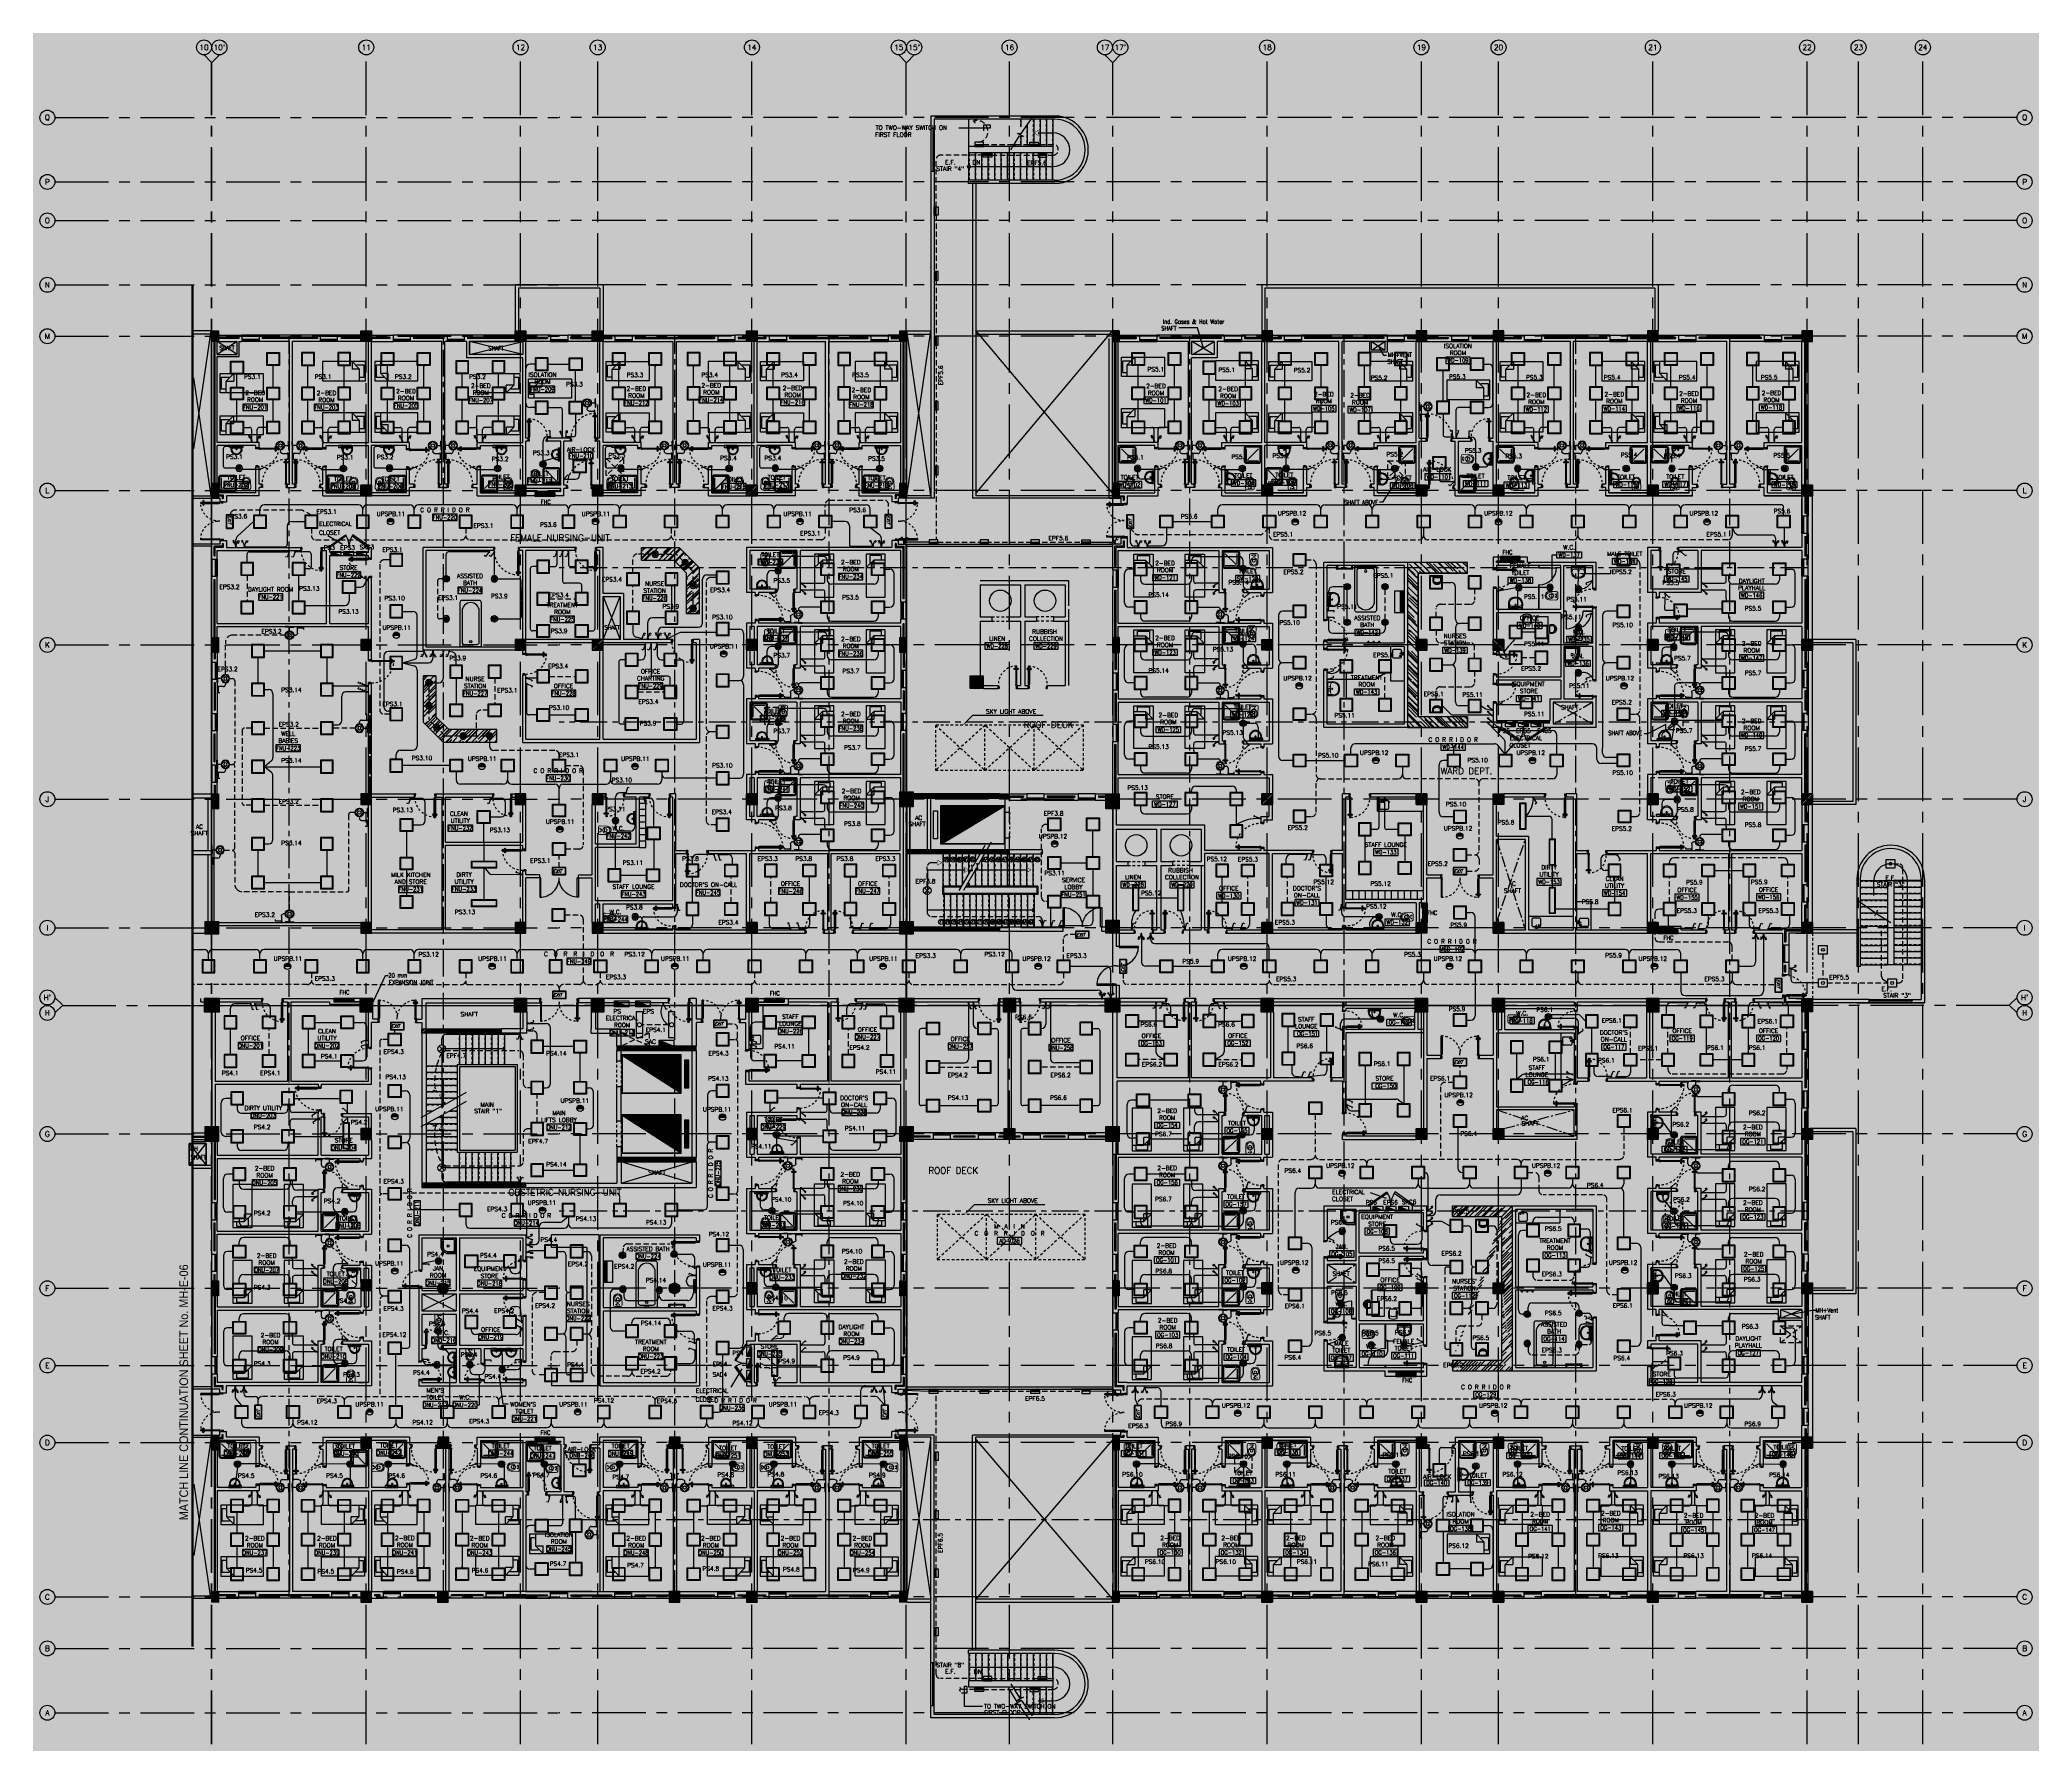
# Model space of a CAD drawing. Extents: x 0 to 92.9, y -1.3 to 78.2.
import ezdxf
from ezdxf.enums import TextEntityAlignment as Align

# ---------------------------------------------------------------- set-up
doc = ezdxf.new("R2010")
doc.units = 0
doc.header["$MEASUREMENT"] = 0
for name, pattern in [('CENTER', [2, 1.25, -0.25, 0.25, -0.25]), ('CENTER2', [1.125, 0.75, -0.125, 0.125, -0.125]), ('CENTERX2', [4, 2.5, -0.5, 0.5, -0.5]), ('DASHED', [0.75, 0.5, -0.25]), ('HIDDEN', [0.375, 0.25, -0.125]), ('HIDDEN2', [0.1875, 0.125, -0.0625])]:
    doc.linetypes.add(name, pattern=pattern)
doc.layers.get('0').update_dxf_attribs({"color": 11, "linetype": 'CONTINUOUS'})
doc.layers.get('DEFPOINTS').update_dxf_attribs({"color": 11, "linetype": 'CONTINUOUS'})
for name, color, linetype in [('A-FUR-ACCES', 11, 'CONTINUOUS'), ('A-TILES', 11, 'CONTINUOUS'), ('AX', 11, 'CONTINUOUS'), ('AX-CR', 11, 'CONTINUOUS'), ('AX-TXT', 11, 'CONTINUOUS'), ('AXES', 11, 'CENTERX2'), ('AXES1', 11, 'CENTER'), ('COL', 11, 'CONTINUOUS'), ('COUNTER', 11, 'CONTINUOUS'), ('DIM', 11, 'CONTINUOUS'), ('DOOR', 11, 'CONTINUOUS'), ('E-CLINE', 2, 'CONTINUOUS'), ('E-HLINE', 2, 'HIDDEN'), ('E-LEGEND', 3, 'CONTINUOUS'), ('E-LI', 4, 'CONTINUOUS'), ('E-LITE', 4, 'CONTINUOUS'), ('E-PANELBX', 3, 'CONTINUOUS'), ('E-SWITCH', 4, 'CONTINUOUS'), ('E-SWITCHES', 4, 'CENTER2'), ('E-SWITCHS', 4, 'CONTINUOUS'), ('E-TEXT', 4, 'CONTINUOUS'), ('E-TRXT', 4, 'CONTINUOUS'), ('E-WI', 6, 'CONTINUOUS'), ('EJ', 11, 'CONTINUOUS'), ('EL-LITE', 4, 'CONTINUOUS'), ('ELEV', 11, 'CONTINUOUS'), ('FHC', 11, 'CONTINUOUS'), ('FIX', 11, 'CONTINUOUS'), ('FMCHAIR', 11, 'CONTINUOUS'), ('FMDESK', 11, 'CONTINUOUS'), ('FUR', 11, 'CONTINUOUS'), ('HAT', 11, 'CONTINUOUS'), ('HIDDEN', 11, 'HIDDEN2'), ('INSUL', 11, 'CONTINUOUS'), ('LIFTS', 11, 'CONTINUOUS'), ('Locker', 11, 'CONTINUOUS'), ('ME-FIX', 11, 'CONTINUOUS'), ('NON-MEDICAL', 11, 'CONTINUOUS'), ('PART', 11, 'CONTINUOUS'), ('PROJ-L', 11, 'CONTINUOUS'), ('RM-BOX', 11, 'CONTINUOUS'), ('RM-IND', 11, 'CONTINUOUS'), ('RM-NAME', 11, 'CONTINUOUS'), ('RM-NO', 11, 'CONTINUOUS'), ('ROOF', 11, 'CONTINUOUS'), ('SHAFT', 11, 'CONTINUOUS'), ('STR', 11, 'CONTINUOUS'), ('STR-H', 11, 'HIDDEN2'), ('SUNI-FUR', 11, 'CONTINUOUS'), ('TEXT', 6, 'CONTINUOUS'), ('TITLE', 4, 'CONTINUOUS'), ('TXT1', 2, 'CONTINUOUS'), ('WALL', 11, 'CONTINUOUS'), ('WALL-F', 11, 'CONTINUOUS'), ('WIN', 11, 'CONTINUOUS')]:
    doc.layers.add(name, color=color, linetype=linetype)
doc.styles.add('ITALICC', font='italicc')
doc.styles.add('ROMANC', font='romanc', dxfattribs={"height": 0.1})
doc.styles.add('ROMANS', font='ROMANS.shx', dxfattribs={"width": 0.6})
doc.styles.add('SIMPLEX', font='simplex.shx', dxfattribs={"width": 0.8})
doc.styles.add('TTXT', font='swisse.ttf', dxfattribs={"width": 0.6})
doc.dimstyles.new('DIM-OUT', dxfattribs={"dimscale": 0, "dimtxt": 0.24, "dimasz": 0.08, "dimexe": 0.02, "dimexo": 0.02, "dimgap": 0.05, "dimtad": 1, "dimdec": 0, "dimlfac": 1000, "dimzin": 0, "dimdsep": 46, "dimtxsty": 'ROMANS', "dimblk1": 'ARCHTICK', "dimblk2": 'ARCHTICK', "dimsah": 1, "dimcen": 0.01, "dimdle": 0.08, "dimclrd": 4, "dimclre": 4, "dimclrt": 2, "dimadec": 0, "dimazin": 0, "dimtp": 2, "dimtm": 2, "dimtfac": 0.114286, "dimtdec": 0, "dimtix": 1, "dimtmove": 2, "dimatfit": 3, "dimldrblk": 'ARCHTICK', "dimfxl": 0, "dimtolj": 1, "dimtzin": 0, "dimarcsym": 0})
doc.dimstyles.new('DIM7', dxfattribs={"dimtxt": 0.24, "dimasz": 0.08, "dimexe": 0.07, "dimexo": 0.05, "dimgap": 0.07, "dimtad": 1, "dimzin": 0, "dimdsep": 46, "dimtxsty": 'SIMPLEX', "dimblk": 'ARCHTICK', "dimcen": 0.05, "dimdle": 0.05, "dimclrd": 4, "dimclre": 4, "dimclrt": 2, "dimadec": 0, "dimazin": 0, "dimtp": 2, "dimtm": 2, "dimtfac": 0.114286, "dimtix": 1, "dimtmove": 2, "dimatfit": 3, "dimldrblk": 'DOT', "dimfxl": 0, "dimtolj": 1, "dimtzin": 0, "dimarcsym": 0})
pattern_1 = [(45, (-250.492716, -18.253398), (-0.0265165043, 0.0265165043), [])]
pattern_2 = [(45, (-250.49272, -112.96213), (0.25455844, 0.6788225), [4.5, -0.6, 1.5, -0.3]), (45, (-250.31665, -112.57393), (-0.49426764, 0.07000357), [0.9, -0.099, 1.8, -0.225]), (45, (-250.56696, -112.67575), (0.96095812, 1.24521504), [2.4, -0.42, 1.2, -0.3])]
pattern_3 = [(135, (147.823587, -3.054802), (0.026516504, 0.026516504), [])]
pattern_4 = [(45, (-276012.372033, -57293.22532), (-0.0265165042945, 0.0265165042945), [])]

# ---------------------------------------------------------------- blocks, each defined once
blk = doc.blocks.new('L42')
at = {"layer": 'E-LITE'}
for p, q in [((0.3, 0.3), (-0.3, 0.3)), ((-0.3, 0.3), (-0.3, -0.3)), ((0.3, -0.3), (0.3, 0.3)), ((-0.3, -0.3), (0.3, -0.3))]:
    blk.add_line(p, q, dxfattribs=at)
at = {"layer": 'E-LITE', "color": 8}
blk.add_lwpolyline([(-0.27, 0.27), (-0.27, -0.27), (0.27, -0.27), (0.27, 0.27)], close=True, dxfattribs=at)
blk = doc.blocks.new('1G1W')
for p, q in [((0, 0), (0.55, 0)), ((0.55, 0), (0.55, -0.15))]:
    blk.add_line(p, q)
at = {"const_width": 0.1}
blk.add_lwpolyline([(-0.05, 0, 1), (0.05, 0, 1)], format="xyb", close=True, dxfattribs=at)
blk = doc.blocks.new('MR20')
at = {"layer": 'E-LITE'}
for p, q in [((-300, 100), (-300, 0)), ((-300, 100), (-300, 0)), ((-300, 0), (300, 0)), ((-300, 0), (300, 0)), ((-300, 0), (300, 0)), ((-300, 0), (-300, 0)), ((300, 0), (300, 100)), ((300, 0), (300, 100)), ((300, 0), (300, 0))]:
    blk.add_line(p, q, dxfattribs=at)
at = {"layer": 'E-LITE', "color": 3}
blk.add_line((300, 100), (-300, 100), dxfattribs=at)
at = {"layer": 'E-LITE', "color": 8}
for p, q in [((300, 0), (-300, 100)), ((300, 100), (-300, 0))]:
    blk.add_line(p, q, dxfattribs=at)
blk = doc.blocks.new('*X49')
at = {"color": 0}
for p, q in [((21548.53, 18540.14), (21548.8, 18540.42)), ((21548.53, 18539.97), (21548.98, 18540.41)), ((21548.58, 18539.84), (21549.1, 18540.36)), ((21548.67, 18539.76), (21549.19, 18540.27)), ((21548.79, 18539.7), (21549.24, 18540.15)), ((21548.97, 18539.7), (21549.25, 18539.98))]:
    blk.add_line(p, q, dxfattribs=at)
blk = doc.blocks.new('SPOT')
at = {"layer": 'E-LITE'}
for radius in [0.6, 0.369]:
    blk.add_circle((0, 0), radius, dxfattribs=at)
at = {"layer": 'E-LITE', "color": 8}
blk.add_blockref('*X49', (-21548.89, -18540.06), dxfattribs=at)
blk = doc.blocks.new('2G2W')
for p, q in [((0, 0), (0.52, 0.19)), ((0, 0), (0.52, -0.19)), ((0.42, 0.15), (0.37, 0.29)), ((0.52, 0.19), (0.47, 0.33)), ((0.42, -0.15), (0.37, -0.29)), ((0.52, -0.19), (0.47, -0.33))]:
    blk.add_line(p, q)
at = {"const_width": 0.1}
blk.add_lwpolyline([(-0.05, 0, 1), (0.05, 0, 1)], format="xyb", close=True, dxfattribs=at)
blk = doc.blocks.new('3G2W')
for p, q in [((0, 0), (0.52, 0.19)), ((0, 0), (0.52, -0.19)), ((0.33, 0.12), (0.28, 0.26)), ((0.42, 0.15), (0.37, 0.29)), ((0.52, 0.19), (0.47, 0.33)), ((0.33, -0.12), (0.28, -0.26)), ((0.42, -0.15), (0.37, -0.29)), ((0.52, -0.19), (0.47, -0.33))]:
    blk.add_line(p, q)
at = {"const_width": 0.1}
blk.add_lwpolyline([(-0.05, 0, 1), (0.05, 0, 1)], format="xyb", close=True, dxfattribs=at)
blk = doc.blocks.new('EXIT')
at = {"layer": 'E-LITE', "color": 4}
for p, q in [((-0.32, 0.15), (-0.32, -0.15)), ((0.3, 0.17), (-0.3, 0.17)), ((0.32, -0.15), (0.32, 0.15)), ((-0.3, -0.17), (0.3, -0.17))]:
    blk.add_line(p, q, dxfattribs=at)
at = {"layer": 'E-LITE', "color": 8}
for p, q in [((-0.3, 0.13), (-0.3, -0.13)), ((0.28, 0.15), (-0.28, 0.15)), ((0.3, -0.13), (0.3, 0.13)), ((-0.28, -0.15), (0.28, -0.15))]:
    blk.add_line(p, q, dxfattribs=at)
at = {"layer": 'E-LITE', "color": 4}
for centre, start, end in [((-0.3, 0.15), 90, 180), ((0.3, 0.15), 360, 90), ((-0.3, -0.15), 180, 270), ((0.3, -0.15), 270, 0)]:
    blk.add_arc(centre, 0.02, start, end, dxfattribs=at)
at = {"layer": 'E-LITE', "color": 8}
for centre, start, end in [((-0.28, 0.13), 90, 180), ((0.28, 0.13), 0, 90), ((-0.28, -0.13), 180, 270), ((0.28, -0.13), 270, 0)]:
    blk.add_arc(centre, 0.02, start, end, dxfattribs=at)
at = {"layer": 'E-LITE', "color": 5, "style": 'ITALICC'}
blk.add_text('EXIT', height=0.15, dxfattribs=at).set_placement((-0.284, -0.078))
blk = doc.blocks.new('MR14')
at = {"layer": 'E-LITE'}
for p, q in [((-600, 100), (-600, 0)), ((-600, 0), (600, 0)), ((600, 0), (600, 100))]:
    blk.add_line(p, q, dxfattribs=at)
at = {"layer": 'E-LITE', "color": 8}
for p, q in [((600, 100), (-600, 0)), ((600, 0), (-600, 100))]:
    blk.add_line(p, q, dxfattribs=at)
at = {"layer": 'E-LITE', "color": 3}
blk.add_line((600, 100), (-600, 100), dxfattribs=at)
blk = doc.blocks.new('2G1W')
for p, q in [((0, 0), (0.55, 0)), ((0.45, 0), (0.45, -0.15)), ((0.55, 0), (0.55, -0.15))]:
    blk.add_line(p, q)
at = {"const_width": 0.1}
blk.add_lwpolyline([(-0.05, 0, 1), (0.05, 0, 1)], format="xyb", close=True, dxfattribs=at)
blk = doc.blocks.new('AXL')
at = {"layer": 'AX-CR'}
blk.add_circle((-350, 0), 350, dxfattribs=at)
at = {"layer": 'AX-TXT', "style": 'ROMANS'}
blk.add_attdef('AX', text='', height=250, dxfattribs=at).set_placement((-350, 0), align=Align.MIDDLE)
blk = doc.blocks.new('AXU')
at = {"layer": 'AX-CR'}
blk.add_circle((0, 350), 350, dxfattribs=at)
at = {"layer": 'AX-TXT', "style": 'ROMANS'}
blk.add_attdef('AX', text='', height=250, dxfattribs=at).set_placement((0, 350), align=Align.MIDDLE)
blk = doc.blocks.new('*X52')
at = {"color": 0}
for p, q in [((84179, 177093), (84676, 177590)), ((84179, 177146), (84623, 177590)), ((84179, 177199), (84570, 177590)), ((84179, 177252), (84517, 177590)), ((84179, 177305), (84464, 177590)), ((84179, 177358), (84411, 177590)), ((84179, 177411), (84358, 177590)), ((84179, 177464), (84305, 177590)), ((84179, 177517), (84252, 177590)), ((84179, 177570), (84199, 177590)), ((84229, 177090), (84679, 177540)), ((84282, 177090), (84679, 177487)), ((84335, 177090), (84679, 177434)), ((84388, 177090), (84679, 177381)), ((84441, 177090), (84679, 177328)), ((84494, 177090), (84679, 177275)), ((84547, 177090), (84679, 177222)), ((84600, 177090), (84679, 177169)), ((84653, 177090), (84679, 177116))]:
    blk.add_line(p, q, dxfattribs=at)
blk = doc.blocks.new('*X55')
at = {"color": 0}
for p, q in [((84179, 169934), (84635, 170390)), ((84179, 169987), (84582, 170390)), ((84179, 170040), (84529, 170390)), ((84179, 170093), (84476, 170390)), ((84179, 170146), (84423, 170390)), ((84179, 170199), (84370, 170390)), ((84179, 170252), (84317, 170390)), ((84179, 170305), (84264, 170390)), ((84179, 170358), (84211, 170390)), ((84188, 169890), (84679, 170381)), ((84241, 169890), (84679, 170328)), ((84294, 169890), (84679, 170274)), ((84347, 169890), (84679, 170221)), ((84401, 169890), (84679, 170168)), ((84454, 169890), (84679, 170115)), ((84507, 169890), (84679, 170062)), ((84560, 169890), (84679, 170009)), ((84613, 169890), (84679, 169956)), ((84666, 169890), (84679, 169903))]:
    blk.add_line(p, q, dxfattribs=at)
blk = doc.blocks.new('COL50')
at = {"layer": 'COL'}
blk.add_lwpolyline([(-250, 250), (-250, -250), (250, -250), (250, 250)], close=True, dxfattribs=at)
blk = doc.blocks.new('*X57')
at = {"color": 0}
for p, q in [((84179, 155509), (84660, 155990)), ((84179, 155562), (84607, 155990)), ((84179, 155615), (84554, 155990)), ((84179, 155668), (84501, 155990)), ((84179, 155721), (84448, 155990)), ((84179, 155774), (84395, 155990)), ((84179, 155827), (84342, 155990)), ((84179, 155880), (84289, 155990)), ((84179, 155933), (84236, 155990)), ((84179, 155986), (84183, 155990)), ((84213, 155490), (84679, 155956)), ((84266, 155490), (84679, 155903)), ((84319, 155490), (84679, 155850)), ((84372, 155490), (84679, 155796)), ((84426, 155490), (84679, 155743)), ((84479, 155490), (84679, 155690)), ((84532, 155490), (84679, 155637)), ((84585, 155490), (84679, 155584)), ((84638, 155490), (84679, 155531))]:
    blk.add_line(p, q, dxfattribs=at)
blk = doc.blocks.new('*X53')
at = {"color": 0}
for p, q in [((80579, 177099), (81070, 177590)), ((80579, 177152), (81017, 177590)), ((80579, 177205), (80964, 177590)), ((80579, 177258), (80911, 177590)), ((80579, 177311), (80858, 177590)), ((80579, 177364), (80804, 177590)), ((80579, 177417), (80751, 177590)), ((80579, 177471), (80698, 177590)), ((80579, 177524), (80645, 177590)), ((80579, 177577), (80592, 177590)), ((80623, 177090), (81079, 177546)), ((80676, 177090), (81079, 177493)), ((80729, 177090), (81079, 177440)), ((80782, 177090), (81079, 177387)), ((80835, 177090), (81079, 177334)), ((80888, 177090), (81079, 177281)), ((80941, 177090), (81079, 177228)), ((80994, 177090), (81079, 177175)), ((81047, 177090), (81079, 177122))]:
    blk.add_line(p, q, dxfattribs=at)
blk = doc.blocks.new('*X54')
at = {"color": 0}
for p, q in [((80579, 169940), (81029, 170390)), ((80579, 169993), (80976, 170390)), ((80579, 170046), (80923, 170390)), ((80579, 170099), (80870, 170390)), ((80579, 170152), (80817, 170390)), ((80579, 170205), (80764, 170390)), ((80579, 170258), (80711, 170390)), ((80579, 170311), (80658, 170390)), ((80579, 170364), (80605, 170390)), ((80582, 169890), (81079, 170387)), ((80635, 169890), (81079, 170334)), ((80688, 169890), (81079, 170281)), ((80741, 169890), (81079, 170228)), ((80794, 169890), (81079, 170175)), ((80847, 169890), (81079, 170122)), ((80900, 169890), (81079, 170069)), ((80953, 169890), (81079, 170016)), ((81006, 169890), (81079, 169963)), ((81059, 169890), (81079, 169910))]:
    blk.add_line(p, q, dxfattribs=at)
blk = doc.blocks.new('*X56')
at = {"color": 0}
for p, q in [((80579, 162727), (81042, 163190)), ((80579, 162780), (80989, 163190)), ((80579, 162833), (80936, 163190)), ((80579, 162886), (80883, 163190)), ((80579, 162939), (80829, 163190)), ((80579, 162993), (80776, 163190)), ((80579, 163046), (80723, 163190)), ((80579, 163099), (80670, 163190)), ((80579, 163152), (80617, 163190)), ((80595, 162690), (81079, 163174)), ((80648, 162690), (81079, 163121)), ((80701, 162690), (81079, 163068)), ((80754, 162690), (81079, 163015)), ((80807, 162690), (81079, 162962)), ((80860, 162690), (81079, 162909)), ((80913, 162690), (81079, 162856)), ((80966, 162690), (81079, 162803)), ((81019, 162690), (81079, 162750)), ((81072, 162690), (81079, 162697))]:
    blk.add_line(p, q, dxfattribs=at)
blk = doc.blocks.new('*X58')
at = {"color": 0}
for p, q in [((80579, 155515), (81054, 155990)), ((80579, 155568), (81001, 155990)), ((80579, 155621), (80948, 155990)), ((80579, 155674), (80895, 155990)), ((80579, 155727), (80842, 155990)), ((80579, 155780), (80789, 155990)), ((80579, 155833), (80736, 155990)), ((80579, 155886), (80683, 155990)), ((80579, 155939), (80630, 155990)), ((80607, 155490), (81079, 155962)), ((80660, 155490), (81079, 155909)), ((80713, 155490), (81079, 155856)), ((80766, 155490), (81079, 155803)), ((80819, 155490), (81079, 155750)), ((80872, 155490), (81079, 155697)), ((80925, 155490), (81079, 155644)), ((80978, 155490), (81079, 155591)), ((81031, 155490), (81079, 155538))]:
    blk.add_line(p, q, dxfattribs=at)
blk = doc.blocks.new('*X59')
at = {"color": 0}
for p, q in [((80579, 149522), (81047, 149990)), ((80579, 149575), (80994, 149990)), ((80579, 149628), (80941, 149990)), ((80579, 149681), (80888, 149990)), ((80579, 149734), (80835, 149990)), ((80579, 149787), (80782, 149990)), ((80579, 149840), (80729, 149990)), ((80579, 149893), (80676, 149990)), ((80579, 149946), (80623, 149990)), ((80600, 149490), (81079, 149969)), ((80653, 149490), (81079, 149916)), ((80706, 149490), (81079, 149863)), ((80759, 149490), (81079, 149810)), ((80812, 149490), (81079, 149757)), ((80865, 149490), (81079, 149704)), ((80918, 149490), (81079, 149651)), ((80971, 149490), (81079, 149598)), ((81024, 149490), (81079, 149545)), ((81077, 149490), (81079, 149492))]:
    blk.add_line(p, q, dxfattribs=at)
blk = doc.blocks.new('RM1')
at = {"layer": 'RM-BOX'}
blk.add_lwpolyline([(570, -200), (-570, -200), (-570, -500), (570, -500)], close=True, dxfattribs=at)
at = {"layer": 'RM-NAME', "style": 'ROMANS'}
for tag, p in [('ROOMNAME1', (0, 324)), ('ROOMNAME2', (0, 0))]:
    blk.add_attdef(tag, text='', height=200, dxfattribs=at).set_placement(p, align=Align.MIDDLE)
at = {"layer": 'RM-NO', "style": 'ROMANS', "width": 0.8}
blk.add_attdef('ROOMNO', text='', height=200, dxfattribs=at).set_placement((0, -350), align=Align.MIDDLE)
blk = doc.blocks.new('*X69')
at = {"color": 0}
for p, q in [((203889, 118293), (204345, 118750)), ((203889, 118346), (204292, 118750)), ((203889, 118399), (204239, 118750)), ((203889, 118452), (204186, 118750)), ((203889, 118505), (204133, 118750)), ((203889, 118558), (204080, 118750)), ((203889, 118611), (204027, 118750)), ((203889, 118665), (203974, 118750)), ((203889, 118718), (203921, 118750)), ((203898, 118250), (204389, 118740)), ((203951, 118250), (204389, 118687)), ((204004, 118250), (204389, 118634)), ((204057, 118250), (204389, 118581)), ((204110, 118250), (204389, 118528)), ((204163, 118250), (204389, 118475)), ((204216, 118250), (204389, 118422)), ((204269, 118250), (204389, 118369)), ((204322, 118250), (204389, 118316)), ((204375, 118250), (204389, 118263))]:
    blk.add_line(p, q, dxfattribs=at)
blk = doc.blocks.new('*X68')
at = {"color": 0}
for p, q in [((203886, 125450), (204386, 125950)), ((203889, 125506), (204333, 125950)), ((203889, 125559), (204279, 125950)), ((203889, 125612), (204226, 125950)), ((203889, 125665), (204173, 125950)), ((203889, 125718), (204120, 125950)), ((203889, 125771), (204067, 125950)), ((203889, 125824), (204014, 125950)), ((203889, 125877), (203961, 125950)), ((203889, 125930), (203908, 125950)), ((203939, 125450), (204389, 125900)), ((203992, 125450), (204389, 125847)), ((204045, 125450), (204389, 125794)), ((204098, 125450), (204389, 125741)), ((204151, 125450), (204389, 125688)), ((204204, 125450), (204389, 125635)), ((204257, 125450), (204389, 125582)), ((204310, 125450), (204389, 125528)), ((204363, 125450), (204389, 125475))]:
    blk.add_line(p, q, dxfattribs=at)
blk = doc.blocks.new('*X67')
at = {"color": 0}
for p, q in [((203889, 132665), (204373, 133150)), ((203889, 132718), (204320, 133150)), ((203889, 132771), (204267, 133150)), ((203889, 132824), (204214, 133150)), ((203889, 132877), (204161, 133150)), ((203889, 132930), (204108, 133150)), ((203889, 132983), (204055, 133150)), ((203889, 133036), (204002, 133150)), ((203889, 133089), (203949, 133150)), ((203889, 133143), (203896, 133150)), ((203926, 132650), (204389, 133112)), ((203979, 132650), (204389, 133059)), ((204032, 132650), (204389, 133006)), ((204085, 132650), (204389, 132953)), ((204138, 132650), (204389, 132900)), ((204191, 132650), (204389, 132847)), ((204244, 132650), (204389, 132794)), ((204297, 132650), (204389, 132741)), ((204350, 132650), (204389, 132688))]:
    blk.add_line(p, q, dxfattribs=at)
blk = doc.blocks.new('*X71')
at = {"color": 0}
for p, q in [((197839, 138813), (198025, 139000)), ((197839, 138866), (197972, 139000)), ((197839, 138919), (197919, 139000)), ((197839, 138972), (197866, 139000)), ((197879, 138800), (198079, 139000)), ((197932, 138800), (198132, 139000)), ((197985, 138800), (198185, 139000)), ((198038, 138800), (198238, 139000)), ((198091, 138800), (198291, 139000)), ((198144, 138800), (198344, 139000)), ((198197, 138800), (198397, 139000)), ((198250, 138800), (198450, 139000)), ((198303, 138800), (198503, 139000)), ((198356, 138800), (198556, 139000)), ((198409, 138800), (198609, 139000)), ((198462, 138800), (198662, 139000)), ((198515, 138800), (198715, 139000)), ((198568, 138800), (198768, 139000)), ((198621, 138800), (198821, 139000)), ((198674, 138800), (198874, 139000)), ((198727, 138800), (198927, 139000)), ((198780, 138800), (198980, 139000)), ((198833, 138800), (199033, 139000)), ((198886, 138800), (199086, 139000)), ((198939, 138800), (199139, 139000)), ((198992, 138800), (199192, 139000)), ((199045, 138800), (199245, 139000)), ((199098, 138800), (199298, 139000)), ((199151, 138800), (199351, 139000)), ((199204, 138800), (199404, 139000)), ((199257, 138800), (199457, 139000)), ((199310, 138800), (199510, 139000)), ((199363, 138800), (199563, 139000)), ((199416, 138800), (199616, 139000)), ((199469, 138800), (199669, 139000)), ((199523, 138800), (199723, 139000)), ((199576, 138800), (199776, 139000)), ((199629, 138800), (199829, 139000)), ((199682, 138800), (199882, 139000)), ((199735, 138800), (199935, 139000)), ((199788, 138800), (199988, 139000)), ((199841, 138800), (200041, 139000)), ((199894, 138800), (200094, 139000)), ((199947, 138800), (200147, 139000)), ((200000, 138800), (200200, 139000)), ((200053, 138800), (200253, 139000)), ((200106, 138800), (200306, 139000)), ((200159, 138800), (200359, 139000)), ((200212, 138800), (200412, 139000)), ((200265, 138800), (200465, 139000)), ((200318, 138800), (200518, 139000)), ((200371, 138800), (200571, 139000)), ((200424, 138800), (200624, 139000)), ((200477, 138800), (200677, 139000)), ((200530, 138800), (200730, 139000)), ((200583, 138800), (200783, 139000)), ((200636, 138800), (200836, 139000)), ((200689, 138800), (200889, 139000)), ((200742, 138800), (200942, 139000)), ((200795, 138800), (200995, 139000)), ((200848, 138800), (201048, 139000)), ((200901, 138800), (201101, 139000)), ((200954, 138800), (201154, 139000)), ((201007, 138800), (201207, 139000)), ((201060, 138800), (201260, 139000)), ((201114, 138800), (201314, 139000)), ((201167, 138800), (201367, 139000)), ((201220, 138800), (201420, 139000)), ((201273, 138800), (201473, 139000)), ((201326, 138800), (201526, 139000)), ((201379, 138800), (201539, 138960)), ((201432, 138800), (201539, 138907)), ((201485, 138800), (201539, 138854))]:
    blk.add_line(p, q, dxfattribs=at)
blk = doc.blocks.new('*X61')
at = {"color": 0}
for p, q in [((503899, 131750), (506612, 131750)), ((503977, 131700), (506612, 131700)), ((504055, 131650), (506612, 131650)), ((504132, 131600), (506612, 131600)), ((504210, 131550), (506612, 131550)), ((504288, 131500), (506612, 131500)), ((504366, 131450), (506612, 131450)), ((504444, 131400), (506612, 131400)), ((504522, 131350), (506612, 131350)), ((504600, 131300), (506612, 131300)), ((504677, 131250), (506612, 131250)), ((504755, 131200), (506612, 131200)), ((504833, 131150), (506612, 131150)), ((504911, 131100), (506612, 131100)), ((504989, 131050), (506612, 131050)), ((505067, 131000), (506612, 131000)), ((505145, 130950), (506612, 130950)), ((505222, 130900), (506612, 130900)), ((505300, 130850), (506612, 130850)), ((505378, 130800), (506612, 130800)), ((505456, 130750), (506612, 130750)), ((505534, 130700), (506612, 130700)), ((505612, 130650), (506612, 130650)), ((505690, 130600), (506612, 130600)), ((505767, 130550), (506612, 130550)), ((505845, 130500), (506612, 130500)), ((505923, 130450), (506612, 130450)), ((506001, 130400), (506612, 130400)), ((506079, 130350), (506612, 130350)), ((506157, 130300), (506612, 130300)), ((506235, 130250), (506612, 130250)), ((506312, 130200), (506612, 130200)), ((506390, 130150), (506612, 130150)), ((506468, 130100), (506612, 130100)), ((506546, 130050), (506612, 130050))]:
    blk.add_line(p, q, dxfattribs=at)
blk = doc.blocks.new('*X60')
at = {"color": 0}
for p, q in [((140176, 227700), (140376, 227700)), ((140176, 227650), (140376, 227650)), ((140176, 227600), (140376, 227600)), ((140176, 227550), (140376, 227550)), ((140176, 227500), (140376, 227500)), ((140176, 227450), (140376, 227450)), ((140176, 227400), (140376, 227400)), ((140176, 227350), (140376, 227350)), ((140176, 227300), (140376, 227300)), ((140176, 227250), (140376, 227250)), ((140176, 227200), (140376, 227200)), ((140176, 227150), (140376, 227150)), ((140176, 227100), (140376, 227100)), ((140176, 227050), (140376, 227050)), ((140176, 227000), (140376, 227000)), ((140176, 226950), (140376, 226950)), ((140176, 226900), (140376, 226900)), ((140176, 226850), (140376, 226850)), ((140176, 226800), (140376, 226800)), ((140176, 226750), (140376, 226750)), ((140176, 226700), (140376, 226700)), ((140176, 226650), (140376, 226650)), ((140176, 226600), (140376, 226600)), ((140176, 226550), (140376, 226550)), ((140176, 226500), (140376, 226500)), ((140176, 226450), (140376, 226450))]:
    blk.add_line(p, q, dxfattribs=at)
blk = doc.blocks.new('*X66')
at = {"color": 0}
for p, q in [((197839, 143639), (197999, 143800)), ((197839, 143692), (197946, 143800)), ((197839, 143745), (197893, 143800)), ((197853, 143600), (198053, 143800)), ((197906, 143600), (198106, 143800)), ((197959, 143600), (198159, 143800)), ((198012, 143600), (198212, 143800)), ((198065, 143600), (198265, 143800)), ((198118, 143600), (198318, 143800)), ((198171, 143600), (198371, 143800)), ((198224, 143600), (198424, 143800)), ((198277, 143600), (198477, 143800)), ((198330, 143600), (198530, 143800)), ((198383, 143600), (198583, 143800)), ((198436, 143600), (198636, 143800)), ((198489, 143600), (198689, 143800)), ((198542, 143600), (198742, 143800)), ((198595, 143600), (198795, 143800)), ((198648, 143600), (198848, 143800)), ((198701, 143600), (198901, 143800)), ((198754, 143600), (198954, 143800)), ((198807, 143600), (199007, 143800)), ((198860, 143600), (199060, 143800)), ((198913, 143600), (199113, 143800)), ((198966, 143600), (199166, 143800)), ((199019, 143600), (199219, 143800)), ((199072, 143600), (199272, 143800)), ((199125, 143600), (199325, 143800)), ((199178, 143600), (199378, 143800)), ((199231, 143600), (199431, 143800)), ((199284, 143600), (199484, 143800)), ((199337, 143600), (199537, 143800)), ((199390, 143600), (199590, 143800)), ((199443, 143600), (199643, 143800)), ((199497, 143600), (199697, 143800)), ((199550, 143600), (199750, 143800)), ((199603, 143600), (199803, 143800)), ((199656, 143600), (199856, 143800)), ((199709, 143600), (199909, 143800)), ((199762, 143600), (199962, 143800)), ((199815, 143600), (200015, 143800)), ((199868, 143600), (200068, 143800)), ((199921, 143600), (200121, 143800)), ((199974, 143600), (200174, 143800)), ((200027, 143600), (200227, 143800)), ((200080, 143600), (200280, 143800)), ((200133, 143600), (200333, 143800)), ((200186, 143600), (200386, 143800)), ((200239, 143600), (200439, 143800)), ((200292, 143600), (200492, 143800)), ((200345, 143600), (200545, 143800)), ((200398, 143600), (200598, 143800)), ((200451, 143600), (200651, 143800)), ((200504, 143600), (200704, 143800)), ((200557, 143600), (200757, 143800)), ((200610, 143600), (200810, 143800)), ((200663, 143600), (200863, 143800)), ((200716, 143600), (200916, 143800)), ((200769, 143600), (200969, 143800)), ((200822, 143600), (201022, 143800)), ((200875, 143600), (201075, 143800)), ((200928, 143600), (201128, 143800)), ((200981, 143600), (201181, 143800)), ((201034, 143600), (201234, 143800)), ((201088, 143600), (201288, 143800)), ((201141, 143600), (201341, 143800)), ((201194, 143600), (201394, 143800)), ((201247, 143600), (201447, 143800)), ((201300, 143600), (201500, 143800)), ((201353, 143600), (201539, 143786)), ((201406, 143600), (201539, 143733)), ((201459, 143600), (201539, 143680)), ((201512, 143600), (201539, 143627))]:
    blk.add_line(p, q, dxfattribs=at)
blk = doc.blocks.new('*X70')
at = {"color": 0}
for p, q in [((203889, 139878), (204361, 140350)), ((203889, 139931), (204308, 140350)), ((203889, 139984), (204255, 140350)), ((203889, 140037), (204201, 140350)), ((203889, 140090), (204148, 140350)), ((203889, 140143), (204095, 140350)), ((203889, 140196), (204042, 140350)), ((203889, 140249), (203989, 140350)), ((203889, 140302), (203936, 140350)), ((203914, 139850), (204389, 140325)), ((203967, 139850), (204389, 140272)), ((204020, 139850), (204389, 140219)), ((204073, 139850), (204389, 140166)), ((204126, 139850), (204389, 140113)), ((204179, 139850), (204389, 140060)), ((204232, 139850), (204389, 140006)), ((204285, 139850), (204389, 139953)), ((204338, 139850), (204389, 139900))]:
    blk.add_line(p, q, dxfattribs=at)
blk = doc.blocks.new('*X64')
at = {"color": 0}
for p, q in [((196689, 149542), (197136, 149990)), ((196689, 149595), (197083, 149990)), ((196689, 149648), (197030, 149990)), ((196689, 149701), (196977, 149990)), ((196689, 149754), (196924, 149990)), ((196689, 149807), (196871, 149990)), ((196689, 149860), (196818, 149990)), ((196689, 149913), (196765, 149990)), ((196689, 149966), (196712, 149990)), ((196689, 149489), (197189, 149989)), ((196742, 149490), (197189, 149936)), ((196795, 149490), (197189, 149883)), ((196848, 149490), (197189, 149830)), ((196901, 149490), (197189, 149777)), ((196954, 149490), (197189, 149724)), ((197007, 149490), (197189, 149671)), ((197060, 149490), (197189, 149618)), ((197113, 149490), (197189, 149565)), ((197166, 149490), (197189, 149512))]:
    blk.add_line(p, q, dxfattribs=at)
blk = doc.blocks.new('*X63')
at = {"color": 0}
for p, q in [((203889, 149530), (204349, 149990)), ((203889, 149583), (204296, 149990)), ((203889, 149636), (204243, 149990)), ((203889, 149689), (204189, 149990)), ((203889, 149742), (204136, 149990)), ((203889, 149795), (204083, 149990)), ((203889, 149848), (204030, 149990)), ((203889, 149901), (203977, 149990)), ((203889, 149954), (203924, 149990)), ((203902, 149490), (204389, 149977)), ((203955, 149490), (204389, 149924)), ((204008, 149490), (204389, 149871)), ((204061, 149490), (204389, 149818)), ((204114, 149490), (204389, 149765)), ((204167, 149490), (204389, 149712)), ((204220, 149490), (204389, 149658)), ((204273, 149490), (204389, 149605)), ((204326, 149490), (204389, 149552)), ((204379, 149490), (204389, 149499))]:
    blk.add_line(p, q, dxfattribs=at)
blk = doc.blocks.new('*X72')
at = {"color": 0}
for p, q in [((215909, 139859), (216399, 140350)), ((215909, 139912), (216346, 140350)), ((215909, 139965), (216293, 140350)), ((215909, 140018), (216240, 140350)), ((215909, 140071), (216187, 140350)), ((215909, 140124), (216134, 140350)), ((215909, 140177), (216081, 140350)), ((215909, 140230), (216028, 140350)), ((215909, 140283), (215975, 140350)), ((215909, 140337), (215922, 140350)), ((215952, 139850), (216409, 140306)), ((216005, 139850), (216409, 140253)), ((216058, 139850), (216409, 140200)), ((216111, 139850), (216409, 140147)), ((216164, 139850), (216409, 140094)), ((216217, 139850), (216409, 140041)), ((216270, 139850), (216409, 139988)), ((216323, 139850), (216409, 139935)), ((216376, 139850), (216409, 139882))]:
    blk.add_line(p, q, dxfattribs=at)
blk = doc.blocks.new('D180')
at = {"layer": 'DOOR'}
blk.add_lwpolyline([(850, 899), (850, 0), (900, 0), (900, 900, 0.414214), (0, 0, 0.414214), (-900, 900), (-900, 0), (-850, 0), (-850, 899)], format="xyb", dxfattribs=at)
blk = doc.blocks.new('*X62')
at = {"color": 0}
for p, q in [((196689, 162747), (197131, 163190)), ((196689, 162800), (197078, 163190)), ((196689, 162853), (197025, 163190)), ((196689, 162907), (196972, 163190)), ((196689, 162960), (196919, 163190)), ((196689, 163013), (196866, 163190)), ((196689, 163066), (196813, 163190)), ((196689, 163119), (196760, 163190)), ((196689, 163172), (196707, 163190)), ((196737, 162690), (197189, 163141)), ((196790, 162690), (197189, 163088)), ((196843, 162690), (197189, 163035)), ((196896, 162690), (197189, 162982)), ((196949, 162690), (197189, 162929)), ((197002, 162690), (197189, 162876)), ((197055, 162690), (197189, 162823)), ((197108, 162690), (197189, 162770)), ((197161, 162690), (197189, 162717))]:
    blk.add_line(p, q, dxfattribs=at)
blk = doc.blocks.new('*X65')
at = {"color": 0}
for p, q in [((203889, 169947), (204331, 170390)), ((203889, 170000), (204278, 170390)), ((203889, 170053), (204225, 170390)), ((203889, 170107), (204172, 170390)), ((203889, 170160), (204119, 170390)), ((203889, 170213), (204066, 170390)), ((203889, 170266), (204013, 170390)), ((203889, 170319), (203960, 170390)), ((203889, 170372), (203907, 170390)), ((203937, 169890), (204389, 170341)), ((203990, 169890), (204389, 170288)), ((204043, 169890), (204389, 170235)), ((204096, 169890), (204389, 170182)), ((204149, 169890), (204389, 170129)), ((204202, 169890), (204389, 170076)), ((204255, 169890), (204389, 170023)), ((204308, 169890), (204389, 169970)), ((204361, 169890), (204389, 169917))]:
    blk.add_line(p, q, dxfattribs=at)
blk = doc.blocks.new('AXR')
at = {"layer": 'AX-CR'}
blk.add_circle((350, 0), 350, dxfattribs=at)
at = {"layer": 'AX-TXT', "style": 'ROMANS'}
blk.add_attdef('AX', text='', height=250, dxfattribs=at).set_placement((350, 0), align=Align.MIDDLE)
blk = doc.blocks.new('AH20A')
at = {"layer": 'FUR'}
for p, q in [((0, 0.5), (0, -0.5)), ((1, 0.5), (0, 0.5)), ((0.136, 0.5), (0.136, -0.099)), ((1, -0.5), (1, 0.5)), ((0.136, 0.311), (0.028, 0.311)), ((0.028, 0.311), (0.028, -0.309)), ((0.028, -0.309), (0.208, -0.309)), ((0.136, -0.099), (0.313, -0.5)), ((0.136, -0.099), (0.313, -0.099)), ((0.313, -0.5), (0.313, -0.099)), ((0, -0.5), (1, -0.5))]:
    blk.add_line(p, q, dxfattribs=at)
blk = doc.blocks.new('DOOR100')
at = {"layer": 'DOOR', "color": 0, "linetype": 'ByBlock'}
for p, q in [((-92, 1206), (-92, 1141)), ((-83, 1206), (-92, 1206)), ((-83, 1141), (-92, 1141)), ((-83, 1129), (-83, 1219)), ((-76, 1219), (-83, 1219)), ((-83, 1206), (-83, 1141)), ((-76, 1129), (-83, 1129)), ((-76, 1251), (-76, 1301)), ((-76, 1301), (-26, 1301)), ((-26, 1301), (-76, 1301)), ((-59, 1251), (-76, 1251)), ((-59, 1251), (-59, 1271)), ((-43, 1271), (-59, 1271)), ((-43, 1251), (-43, 1271)), ((-26, 1251), (-43, 1251)), ((-26, 1251), (-26, 1301)), ((-26, 1219), (-19, 1219)), ((-26, 1129), (-19, 1129)), ((-19, 1129), (-19, 1219)), ((-19, 1206), (-19, 1141)), ((-19, 1206), (-10, 1206)), ((-19, 1141), (-10, 1141)), ((-10, 1206), (-10, 1141)), ((-1201, 0), (-1201, 150)), ((-1201, 150), (-1176, 150)), ((-1201, 150), (-1201, 0)), ((-1151, 0), (-1201, 0)), ((-1176, 150), (-1176, 100)), ((-1176, 100), (-1151, 100)), ((-1151, 100), (-1151, 0)), ((-76, 200), (-59, 200)), ((-76, 150), (-76, 200)), ((-76, 150), (-26, 150)), ((-59, 200), (-59, 180)), ((-59, 180), (-43, 180)), ((-51, 100), (-51, 0)), ((-26, 100), (-51, 100)), ((-51, 0), (-1, 0)), ((-43, 200), (-26, 200)), ((-43, 180), (-43, 200)), ((-26, 200), (-26, 150)), ((-1, 150), (-26, 150)), ((-26, 150), (-26, 100)), ((-1, 150), (-1, 0))]:
    blk.add_line(p, q, dxfattribs=at)
at = {"layer": 'DOOR', "linetype": 'ByBlock'}
for p, q in [((-76, 1251), (-76, 200)), ((-59, 200), (-59, 1251)), ((-43, 200), (-43, 1251)), ((-26, 200), (-26, 1251))]:
    blk.add_line(p, q, dxfattribs=at)
at = {"layer": 'DOOR', "color": 9, "linetype": 'ByBlock'}
for p, q in [((-1151, 0), (-1201, 114)), ((-1151, 0), (-1201, 40)), ((-1151, 0), (-1164, 100)), ((-51, 0), (-1, 114)), ((-51, 0), (-38, 100)), ((-51, 0), (-1, 40))]:
    blk.add_line(p, q, dxfattribs=at)
at = {"layer": 'DOOR', "color": 0, "linetype": 'ByBlock'}
for centre in [(-125, 1174), (22, 1174)]:
    blk.add_circle(centre, 32.4, dxfattribs=at)
at = {"layer": 'DOOR', "linetype": 'HIDDEN', "ltscale": 0.5}
blk.add_arc((-27, 152), 1149, 89.96096, 180.09315, dxfattribs=at)
at = {"layer": 'DOOR', "color": 9, "linetype": 'ByBlock'}
for centre, radius, start, end in [((-1151, 0), 154, 103.71423, 108.89471), ((-1151, 0), 134, 100.71998, 111.84015), ((-1151, 0), 94.4, 90, 121.98181), ((-1151, 0), 74.4, 90, 132.22357), ((-1151, 0), 54.4, 90, 156.79262), ((-1151, 0), 34.4, 90, 180), ((-1151, 0), 14.4, 90, 180), ((-51, 0), 94.4, 58.01819, 90), ((-51, 0), 74.4, 47.77643, 90), ((-51, 0), 54.4, 23.20738, 90), ((-51, 0), 34.4, 0, 90), ((-51, 0), 14.4, 0, 90), ((-51, 0), 134, 68.15985, 79.28002), ((-51, 0), 114, 64.08384, 77.37743), ((-51, 0), 154, 71.10529, 76.28577)]:
    blk.add_arc(centre, radius, start, end, dxfattribs=at)
blk = doc.blocks.new('DOOR90')
at = {"layer": 'DOOR', "linetype": 'ByBlock'}
for p, q in [((0, 0), (-150, 0)), ((-200, -25), (-1000, -25)), ((-200, -42), (-1000, -42)), ((-200, -58), (-1000, -58)), ((-1000, -75), (-200, -75))]:
    blk.add_line(p, q, dxfattribs=at)
at = {"layer": 'DOOR', "color": 0, "linetype": 'ByBlock'}
for p, q in [((-150, 0), (-150, -25)), ((-150, 0), (0, 0)), ((0, -50), (0, 0)), ((-1050, -25), (-1050, -75)), ((-1050, -75), (-1050, -25)), ((-1000, -25), (-1050, -25)), ((-1000, -75), (-1050, -75)), ((-1020, -42), (-1020, -58)), ((-1000, -42), (-1020, -42)), ((-1000, -58), (-1020, -58)), ((-1000, -25), (-1000, -42)), ((-1000, -58), (-1000, -75)), ((-968, -25), (-968, -18)), ((-878, -18), (-968, -18)), ((-968, -75), (-968, -82)), ((-878, -82), (-968, -82)), ((-955, -18), (-955, -9)), ((-955, -9), (-890, -9)), ((-955, -18), (-890, -18)), ((-955, -82), (-955, -91)), ((-955, -82), (-890, -82)), ((-955, -91), (-890, -91)), ((-890, -18), (-890, -9)), ((-890, -82), (-890, -91)), ((-878, -25), (-878, -18)), ((-878, -75), (-878, -82)), ((-200, -42), (-200, -25)), ((-200, -25), (-150, -25)), ((-180, -42), (-200, -42)), ((-200, -75), (-200, -58)), ((-200, -58), (-180, -58)), ((-150, -75), (-200, -75)), ((-180, -58), (-180, -42)), ((-150, -75), (-150, -25)), ((-150, -25), (-100, -25)), ((-150, -900), (-150, -875)), ((-150, -875), (-100, -875)), ((0, -900), (-150, -900)), ((-150, -900), (0, -900)), ((-100, -25), (-100, -50)), ((-100, -50), (0, -50)), ((-100, -850), (0, -850)), ((-100, -875), (-100, -850)), ((0, -850), (0, -900))]:
    blk.add_line(p, q, dxfattribs=at)
at = {"layer": 'DOOR', "color": 9, "linetype": 'ByBlock'}
for p, q in [((0, -50), (-114, 0)), ((0, -50), (-40, 0)), ((0, -850), (-114, -900)), ((0, -50), (-100, -37)), ((0, -850), (-100, -863)), ((0, -850), (-40, -900))]:
    blk.add_line(p, q, dxfattribs=at)
at = {"layer": 'DOOR', "color": 0, "linetype": 'ByBlock'}
for centre in [(-923, 24), (-923, -124)]:
    blk.add_circle(centre, 32.4, dxfattribs=at)
at = {"layer": 'DOOR', "color": 9, "linetype": 'ByBlock'}
for centre, radius, start, end in [((0, -50), 74.4, 137.77643, 180), ((0, -50), 54.4, 113.20738, 180), ((0, -50), 154, 161.10529, 166.28577), ((0, -850), 154, 193.71423, 198.89471), ((0, -50), 134, 158.15985, 169.28002), ((0, -850), 134, 190.71998, 201.84015), ((0, -50), 114, 154.08384, 167.37743), ((0, -50), 94.4, 148.01819, 180), ((0, -850), 94.4, 180, 211.98181), ((0, -850), 74.4, 180, 222.22357), ((0, -850), 54.4, 180, 246.79262), ((0, -50), 34.4, 90, 180), ((0, -850), 34.4, 180, 270), ((0, -50), 14.4, 90, 180), ((0, -850), 14.4, 180, 270)]:
    blk.add_arc(centre, radius, start, end, dxfattribs=at)
at = {"layer": 'DOOR', "linetype": 'HIDDEN', "ltscale": 0.5}
blk.add_arc((-222, -50), 828, 178.27012, 275.00304, dxfattribs=at)
blk = doc.blocks.new('A$C272A55A0')
at = {"layer": 'DOOR', "color": 0, "linetype": 'ByBlock'}
for p, q in [((0, 900), (0, 1050)), ((50, 1050), (0, 1050)), ((25, 950), (50, 950)), ((25, 900), (25, 950)), ((50, 950), (50, 1050)), ((1750, 950), (1750, 1050)), ((1750, 1050), (1800, 1050)), ((1775, 950), (1750, 950)), ((1775, 900), (1775, 950)), ((1800, 1050), (1800, 900)), ((0, 900), (25, 900)), ((75, 900), (25, 900)), ((25, 850), (25, 900)), ((42, 850), (25, 850)), ((25, 50), (42, 50)), ((25, 50), (25, 0)), ((25, 0), (75, 0)), ((75, 0), (25, 0)), ((58, 870), (42, 870)), ((42, 870), (42, 850)), ((42, 50), (42, 30)), ((42, 30), (58, 30)), ((58, 850), (58, 870)), ((75, 850), (58, 850)), ((58, 50), (75, 50)), ((58, 50), (58, 30)), ((75, 900), (75, 850)), ((75, 50), (75, 0)), ((1718, 160), (1709, 160)), ((1709, 95), (1709, 160)), ((1718, 95), (1709, 95)), ((1725, 173), (1718, 173)), ((1718, 173), (1718, 83)), ((1718, 95), (1718, 160)), ((1725, 83), (1718, 83)), ((1725, 900), (1775, 900)), ((1725, 900), (1725, 850)), ((1725, 850), (1742, 850)), ((1742, 50), (1725, 50)), ((1725, 50), (1725, 0)), ((1775, 0), (1725, 0)), ((1725, 0), (1775, 0)), ((1742, 870), (1758, 870)), ((1742, 850), (1742, 870)), ((1742, 50), (1742, 30)), ((1758, 30), (1742, 30)), ((1758, 870), (1758, 850)), ((1758, 850), (1775, 850)), ((1775, 50), (1758, 50)), ((1758, 50), (1758, 30)), ((1800, 900), (1775, 900)), ((1775, 850), (1775, 900)), ((1775, 173), (1782, 173)), ((1775, 83), (1782, 83)), ((1775, 50), (1775, 0)), ((1782, 173), (1782, 83)), ((1782, 160), (1791, 160)), ((1782, 95), (1782, 160)), ((1782, 95), (1791, 95)), ((1791, 95), (1791, 160))]:
    blk.add_line(p, q, dxfattribs=at)
at = {"layer": 'DOOR', "color": 9, "linetype": 'ByBlock'}
for p, q in [((50, 1050), (0, 1010)), ((50, 1050), (0, 937)), ((50, 1050), (37, 950)), ((1750, 1050), (1800, 1010)), ((1750, 1050), (1800, 937)), ((1750, 1050), (1763, 950))]:
    blk.add_line(p, q, dxfattribs=at)
at = {"layer": 'DOOR', "linetype": 'ByBlock'}
for p, q in [((25, 850), (25, 50)), ((42, 850), (42, 50)), ((58, 850), (58, 50)), ((75, 50), (75, 850)), ((1725, 50), (1725, 850)), ((1742, 850), (1742, 50)), ((1758, 850), (1758, 50)), ((1775, 850), (1775, 50))]:
    blk.add_line(p, q, dxfattribs=at)
at = {"layer": 'DOOR', "color": 0, "linetype": 'ByBlock'}
for centre in [(1676, 128), (1824, 128)]:
    blk.add_circle(centre, 32.4, dxfattribs=at)
at = {"layer": 'DOOR', "color": 9, "linetype": 'ByBlock'}
for centre, radius, start, end in [((50, 1050), 54.4, 203.20738, 270), ((50, 1050), 74.4, 227.77643, 270), ((50, 1050), 94.4, 238.01819, 270), ((50, 1050), 114, 244.08384, 257.37743), ((50, 1050), 34.4, 180, 270), ((50, 1050), 14.4, 180, 270), ((1750, 1050), 14.4, 270, 0), ((1750, 1050), 34.4, 270, 0), ((1750, 1050), 54.4, 270, 336.79262), ((1750, 1050), 74.4, 270, 312.22357), ((1750, 1050), 94.4, 270, 301.98181), ((1750, 1050), 114, 282.62257, 295.91616), ((50, 1050), 134, 248.15985, 259.28002), ((50, 1050), 154, 251.10529, 256.28577), ((1750, 1050), 134, 280.71998, 291.84015), ((1750, 1050), 154, 283.71423, 288.89471)]:
    blk.add_arc(centre, radius, start, end, dxfattribs=at)
at = {"layer": 'DOOR', "linetype": 'HIDDEN', "ltscale": 0.5}
for centre, start, end in [((50, 851), 268.31738, 3.29648), ((1750, 851), 176.70352, 271.68262)]:
    blk.add_arc(centre, 851, start, end, dxfattribs=at)
at = {"layer": 'WALL', "linetype": 'ByBlock'}
blk.add_line((1800, 900), (1800, 1050), dxfattribs=at)
blk = doc.blocks.new('*X75')
at = {"color": 0}
for p, q in [((245929, 149515), (246404, 149990)), ((245929, 149568), (246351, 149990)), ((245929, 149621), (246298, 149990)), ((245929, 149674), (246245, 149990)), ((245929, 149727), (246192, 149990)), ((245929, 149780), (246139, 149990)), ((245929, 149833), (246086, 149990)), ((245929, 149886), (246033, 149990)), ((245929, 149939), (245979, 149990)), ((245957, 149490), (246429, 149962)), ((246010, 149490), (246429, 149908)), ((246063, 149490), (246429, 149855)), ((246116, 149490), (246429, 149802)), ((246169, 149490), (246429, 149749)), ((246222, 149490), (246429, 149696)), ((246275, 149490), (246429, 149643)), ((246328, 149490), (246429, 149590)), ((246381, 149490), (246429, 149537))]:
    blk.add_line(p, q, dxfattribs=at)
blk = doc.blocks.new('*X74')
at = {"color": 0}
for p, q in [((245929, 155507), (246411, 155990)), ((245929, 155560), (246358, 155990)), ((245929, 155613), (246305, 155990)), ((245929, 155666), (246252, 155990)), ((245929, 155719), (246199, 155990)), ((245929, 155772), (246146, 155990)), ((245929, 155825), (246093, 155990)), ((245929, 155879), (246040, 155990)), ((245929, 155932), (245987, 155990)), ((245964, 155490), (246429, 155954)), ((246017, 155490), (246429, 155901)), ((246070, 155490), (246429, 155848)), ((246123, 155490), (246429, 155795)), ((246176, 155490), (246429, 155742)), ((246229, 155490), (246429, 155689)), ((246282, 155490), (246429, 155636)), ((246335, 155490), (246429, 155583)), ((246388, 155490), (246429, 155530))]:
    blk.add_line(p, q, dxfattribs=at)
blk = doc.blocks.new('*X73')
at = {"color": 0}
for p, q in [((245929, 162720), (246399, 163190)), ((245929, 162773), (246345, 163190)), ((245929, 162826), (246292, 163190)), ((245929, 162879), (246239, 163190)), ((245929, 162932), (246186, 163190)), ((245929, 162985), (246133, 163190)), ((245929, 163038), (246080, 163190)), ((245929, 163091), (246027, 163190)), ((245929, 163144), (245974, 163190)), ((245952, 162690), (246429, 163167)), ((246005, 162690), (246429, 163114)), ((246058, 162690), (246429, 163061)), ((246111, 162690), (246429, 163008)), ((246164, 162690), (246429, 162955)), ((246217, 162690), (246429, 162902)), ((246270, 162690), (246429, 162849)), ((246323, 162690), (246429, 162796)), ((246376, 162690), (246429, 162742))]:
    blk.add_line(p, q, dxfattribs=at)
blk = doc.blocks.new('WC1')
at = {"layer": 'FIX', "lineweight": 20}
for p, q in [((-727, 5), (-727, -5)), ((-674, 5), (-674, -5)), ((-534, 24), (-540, 0)), ((-540, 0), (-534, -24)), ((-210, 204), (-538, 194)), ((-475, 141), (-538, 141)), ((-395, 76), (-490, 60)), ((-339, 5), (-339, -5)), ((-137, 0), (-137, 131)), ((-137, -131), (-137, 0)), ((-538, -141), (-475, -141)), ((-538, -194), (-210, -204)), ((-490, -60), (-395, -76)), ((-213, -204), (-210, -204))]:
    blk.add_line(p, q, dxfattribs=at)
at = {"layer": 'FIX', "linetype": 'Continuous', "lineweight": 20}
blk.add_line((-420, -47), (-420, 45), dxfattribs=at)
at = {"layer": 'FIX', "linetype": 'HIDDEN2', "lineweight": 20, "ltscale": 0.3}
blk.add_circle((-245, 0), 49.8, dxfattribs=at)
at = {"layer": 'FIX', "linetype": 'HIDDEN', "lineweight": 20, "ltscale": 0.05}
for centre in [(-213, 78), (-213, -77)]:
    blk.add_circle(centre, 11.6, dxfattribs=at)
at = {"layer": 'FIX', "lineweight": 20}
for centre, radius, start, end in [((-538, 5), 189, 90, 180), ((-538, 5), 136, 90, 180), ((-473, -7), 68.2, 128.92417, 152.84682), ((-464, -18), 82, 108.49595, 128.92417), ((-475, 5), 136, 360, 90), ((-210, 131), 73, 360, 90), ((-538, -5), 189, 180, 270), ((-538, -5), 136, 180, 270), ((-473, 7), 68.2, 207.15318, 231.07583), ((-464, 18), 82, 231.07583, 251.50405), ((-475, -5), 136, 270, 0), ((-210, -131), 73, 270, 0)]:
    blk.add_arc(centre, radius, start, end, dxfattribs=at)
at = {"layer": 'FIX', "linetype": 'Continuous', "lineweight": 20}
for centre, start, end in [((-443, 46), 357.66621, 91.61215), ((-442, -46), 268.38785, 2.33379)]:
    blk.add_arc(centre, 22.3, start, end, dxfattribs=at)
blk = doc.blocks.new('LAV1')
at = {"layer": 'FIX', "linetype": 'ByBlock', "ltscale": 0.3}
for p, q in [((-280, 210), (-275, 50)), ((-245, 210), (-245, 85)), ((0, 60), (-220, 60)), ((0, 60), (220, 60)), ((245, 210), (245, 85)), ((280, 210), (275, 50))]:
    blk.add_line(p, q, dxfattribs=at)
at = {"layer": 'FIX', "linetype": 'Continuous', "lineweight": 20}
for p, q in [((-275, 210), (-275, 50)), ((0, 50), (-275, 50)), ((0, 50), (-252, 50)), ((0, 155), (-181, 155)), ((0, 155), (181, 155)), ((0, 50), (275, 50)), ((0, 50), (252, 50)), ((275, 210), (275, 50))]:
    blk.add_line(p, q, dxfattribs=at)
at = {"layer": 'FIX', "linetype": 'DASHED', "lineweight": 20, "ltscale": 0.05}
for p, q in [((50, 220), (-50, 220)), ((0, 170), (0, 270)), ((0, 170), (0, 270))]:
    blk.add_line(p, q, dxfattribs=at)
at = {"layer": 'FIX', "lineweight": 20}
for p, q in [((16, 107), (-15, 107)), ((0, 92), (0, 123))]:
    blk.add_line(p, q, dxfattribs=at)
at = {"layer": 'FIX', "linetype": 'HIDDEN', "lineweight": 20, "ltscale": 0.05}
for centre in [(-100, 107), (100, 107)]:
    blk.add_circle(centre, 12.4, dxfattribs=at)
at = {"layer": 'FIX', "lineweight": 20}
for centre, radius in [((0, 220), 29.5), ((0, 220), 22.5), ((0, 107), 15.5)]:
    blk.add_circle(centre, radius, dxfattribs=at)
at = {"layer": 'FIX', "linetype": 'ByBlock', "ltscale": 0.3}
for centre, radius, start, end in [((7, 220), 287, 91.37765, 182.00641), ((-220, 85), 24.9, 179.70214, 269.94861), ((-7, 220), 287, 357.99359, 88.62235), ((220, 85), 24.9, 270.05139, 0.29786)]:
    blk.add_arc(centre, radius, start, end, dxfattribs=at)
at = {"layer": 'FIX', "linetype": 'Continuous', "lineweight": 20}
for centre, radius, start, end in [((8, 217), 283, 91.6988, 181.35097), ((8, 212), 253, 91.73281, 180.48842), ((-179, 222), 66.9, 190.20056, 268.07863), ((-8, 217), 283, 358.64903, 88.3012), ((-8, 212), 253, 359.51158, 88.26719), ((179, 222), 66.9, 271.92137, 349.79944)]:
    blk.add_arc(centre, radius, start, end, dxfattribs=at)
blk = doc.blocks.new('SHR1')
at = {"layer": 'FIX'}
for p, q in [((-196, 196), (-700, 700)), ((-218, 143), (-700, 143)), ((-143, 218), (-143, 700))]:
    blk.add_line(p, q, dxfattribs=at)
for points in [[(-825, 125), (-825, 725, -0.414214), (-725, 825), (-125, 825, -0.414214), (-25, 725), (-25, 125, -0.414214), (-125, 25), (-725, 25, -0.414214)], [(-775, 125), (-775, 725, -0.414214), (-725, 775), (-125, 775, -0.414214), (-75, 725), (-75, 125, -0.414214), (-125, 75), (-725, 75, -0.414214)]]:
    blk.add_lwpolyline(points, format="xyb", close=True, dxfattribs=at)
for radius in [25, 15]:
    blk.add_circle((-143, 143), radius, dxfattribs=at)
blk = doc.blocks.new('*X76')
at = {"color": 0}
for p, q in [((203889, 118293), (204345, 118750)), ((203889, 118346), (204292, 118750)), ((203889, 118399), (204239, 118750)), ((203889, 118452), (204186, 118750)), ((203889, 118505), (204133, 118750)), ((203889, 118558), (204080, 118750)), ((203889, 118611), (204027, 118750)), ((203889, 118665), (203974, 118750)), ((203889, 118718), (203921, 118750)), ((203898, 118250), (204389, 118740)), ((203951, 118250), (204389, 118687)), ((204004, 118250), (204389, 118634)), ((204057, 118250), (204389, 118581)), ((204110, 118250), (204389, 118528)), ((204163, 118250), (204389, 118475)), ((204216, 118250), (204389, 118422)), ((204269, 118250), (204389, 118369)), ((204322, 118250), (204389, 118316)), ((204375, 118250), (204389, 118263))]:
    blk.add_line(p, q, dxfattribs=at)
blk = doc.blocks.new('*X85')
at = {"color": 0}
for p, q in [((73379, 118298), (73831, 118750)), ((73379, 118351), (73778, 118750)), ((73379, 118404), (73725, 118750)), ((73379, 118457), (73672, 118750)), ((73379, 118510), (73619, 118750)), ((73379, 118563), (73566, 118750)), ((73379, 118616), (73513, 118750)), ((73379, 118669), (73460, 118750)), ((73379, 118722), (73407, 118750)), ((73384, 118250), (73879, 118745)), ((73437, 118250), (73879, 118692)), ((73490, 118250), (73879, 118639)), ((73543, 118250), (73879, 118586)), ((73596, 118250), (73879, 118533)), ((73649, 118250), (73879, 118480)), ((73702, 118250), (73879, 118427)), ((73755, 118250), (73879, 118374)), ((73808, 118250), (73879, 118321)), ((73861, 118250), (73879, 118268))]:
    blk.add_line(p, q, dxfattribs=at)
blk = doc.blocks.new('*X87')
at = {"color": 0}
for p, q in [((76229, 144854), (76375, 145000)), ((76229, 144907), (76322, 145000)), ((76229, 144960), (76269, 145000)), ((76281, 144800), (76481, 145000)), ((76334, 144800), (76534, 145000)), ((76387, 144800), (76587, 145000)), ((76440, 144800), (76640, 145000)), ((76493, 144800), (76693, 145000)), ((76546, 144800), (76746, 145000)), ((76599, 144800), (76799, 145000)), ((76652, 144800), (76852, 145000)), ((76705, 144800), (76905, 145000)), ((76758, 144800), (76958, 145000)), ((76811, 144800), (77011, 145000)), ((76864, 144800), (77064, 145000)), ((76917, 144800), (77117, 145000)), ((76971, 144800), (77171, 145000)), ((77024, 144800), (77224, 145000)), ((77077, 144800), (77277, 145000)), ((77130, 144800), (77330, 145000)), ((77183, 144800), (77383, 145000)), ((77236, 144800), (77436, 145000)), ((77289, 144800), (77489, 145000)), ((77342, 144800), (77542, 145000)), ((77395, 144800), (77595, 145000)), ((77448, 144800), (77648, 145000)), ((77501, 144800), (77701, 145000)), ((77554, 144800), (77754, 145000)), ((77607, 144800), (77807, 145000)), ((77660, 144800), (77860, 145000)), ((77713, 144800), (77913, 145000)), ((77766, 144800), (77966, 145000)), ((77819, 144800), (78019, 145000)), ((77872, 144800), (78072, 145000)), ((77925, 144800), (78125, 145000)), ((77978, 144800), (78178, 145000)), ((78031, 144800), (78231, 145000)), ((78084, 144800), (78284, 145000)), ((78137, 144800), (78337, 145000)), ((78190, 144800), (78390, 145000)), ((78243, 144800), (78443, 145000)), ((78296, 144800), (78496, 145000)), ((78349, 144800), (78549, 145000)), ((78402, 144800), (78602, 145000)), ((78455, 144800), (78655, 145000)), ((78508, 144800), (78708, 145000)), ((78562, 144800), (78762, 145000)), ((78615, 144800), (78815, 145000)), ((78668, 144800), (78868, 145000)), ((78721, 144800), (78921, 145000)), ((78774, 144800), (78974, 145000)), ((78827, 144800), (79027, 145000)), ((78880, 144800), (79080, 145000)), ((78933, 144800), (79133, 145000)), ((78986, 144800), (79186, 145000)), ((79039, 144800), (79239, 145000)), ((79092, 144800), (79292, 145000)), ((79145, 144800), (79345, 145000)), ((79198, 144800), (79398, 145000)), ((79251, 144800), (79451, 145000)), ((79304, 144800), (79504, 145000)), ((79357, 144800), (79557, 145000)), ((79410, 144800), (79610, 145000)), ((79463, 144800), (79663, 145000)), ((79516, 144800), (79716, 145000)), ((79569, 144800), (79769, 145000)), ((79622, 144800), (79822, 145000)), ((79675, 144800), (79875, 145000)), ((79728, 144800), (79928, 145000)), ((79781, 144800), (79929, 144948)), ((79834, 144800), (79929, 144895)), ((79887, 144800), (79929, 144842))]:
    blk.add_line(p, q, dxfattribs=at)
blk = doc.blocks.new('*X86')
at = {"color": 0}
for p, q in [((76229, 137641), (76388, 137800)), ((76229, 137694), (76334, 137800)), ((76229, 137748), (76281, 137800)), ((76241, 137600), (76441, 137800)), ((76294, 137600), (76494, 137800)), ((76347, 137600), (76547, 137800)), ((76400, 137600), (76600, 137800)), ((76453, 137600), (76653, 137800)), ((76506, 137600), (76706, 137800)), ((76559, 137600), (76759, 137800)), ((76612, 137600), (76812, 137800)), ((76665, 137600), (76865, 137800)), ((76718, 137600), (76918, 137800)), ((76771, 137600), (76971, 137800)), ((76824, 137600), (77024, 137800)), ((76877, 137600), (77077, 137800)), ((76930, 137600), (77130, 137800)), ((76983, 137600), (77183, 137800)), ((77036, 137600), (77236, 137800)), ((77089, 137600), (77289, 137800)), ((77142, 137600), (77342, 137800)), ((77195, 137600), (77395, 137800)), ((77248, 137600), (77448, 137800)), ((77301, 137600), (77501, 137800)), ((77354, 137600), (77554, 137800)), ((77407, 137600), (77607, 137800)), ((77460, 137600), (77660, 137800)), ((77513, 137600), (77713, 137800)), ((77566, 137600), (77766, 137800)), ((77619, 137600), (77819, 137800)), ((77672, 137600), (77872, 137800)), ((77725, 137600), (77925, 137800)), ((77779, 137600), (77979, 137800)), ((77832, 137600), (78032, 137800)), ((77885, 137600), (78085, 137800)), ((77938, 137600), (78138, 137800)), ((77991, 137600), (78191, 137800)), ((78044, 137600), (78244, 137800)), ((78097, 137600), (78297, 137800)), ((78150, 137600), (78350, 137800)), ((78203, 137600), (78403, 137800)), ((78256, 137600), (78456, 137800)), ((78309, 137600), (78509, 137800)), ((78362, 137600), (78562, 137800)), ((78415, 137600), (78615, 137800)), ((78468, 137600), (78668, 137800)), ((78521, 137600), (78721, 137800)), ((78574, 137600), (78774, 137800)), ((78627, 137600), (78827, 137800)), ((78680, 137600), (78880, 137800)), ((78733, 137600), (78933, 137800)), ((78786, 137600), (78986, 137800)), ((78839, 137600), (79039, 137800)), ((78892, 137600), (79092, 137800)), ((78945, 137600), (79145, 137800)), ((78998, 137600), (79198, 137800)), ((79051, 137600), (79251, 137800)), ((79104, 137600), (79304, 137800)), ((79157, 137600), (79357, 137800)), ((79210, 137600), (79410, 137800)), ((79263, 137600), (79463, 137800)), ((79316, 137600), (79516, 137800)), ((79369, 137600), (79569, 137800)), ((79423, 137600), (79623, 137800)), ((79476, 137600), (79676, 137800)), ((79529, 137600), (79729, 137800)), ((79582, 137600), (79782, 137800)), ((79635, 137600), (79835, 137800)), ((79688, 137600), (79888, 137800)), ((79741, 137600), (79941, 137800)), ((79794, 137600), (79994, 137800)), ((79847, 137600), (80047, 137800)), ((79900, 137600), (80100, 137800)), ((79953, 137600), (80153, 137800)), ((80006, 137600), (80206, 137800)), ((80059, 137600), (80259, 137800)), ((80112, 137600), (80312, 137800)), ((80165, 137600), (80365, 137800)), ((80218, 137600), (80418, 137800)), ((80271, 137600), (80471, 137800)), ((80324, 137600), (80524, 137800)), ((80377, 137600), (80577, 137800)), ((80430, 137600), (80630, 137800)), ((80483, 137600), (80683, 137800)), ((80536, 137600), (80736, 137800)), ((80589, 137600), (80789, 137800)), ((80642, 137600), (80842, 137800)), ((80695, 137600), (80895, 137800)), ((80748, 137600), (80948, 137800)), ((80801, 137600), (81001, 137800)), ((80854, 137600), (81054, 137800)), ((80907, 137600), (81079, 137772)), ((80960, 137600), (81079, 137718)), ((81014, 137600), (81079, 137665)), ((81067, 137600), (81079, 137612))]:
    blk.add_line(p, q, dxfattribs=at)
blk = doc.blocks.new('*X84')
at = {"color": 0}
for p, q in [((73379, 125458), (73871, 125950)), ((73379, 125511), (73818, 125950)), ((73379, 125564), (73765, 125950)), ((73379, 125617), (73712, 125950)), ((73379, 125670), (73659, 125950)), ((73379, 125723), (73606, 125950)), ((73379, 125776), (73553, 125950)), ((73379, 125829), (73500, 125950)), ((73379, 125882), (73447, 125950)), ((73379, 125935), (73394, 125950)), ((73424, 125450), (73879, 125905)), ((73477, 125450), (73879, 125852)), ((73530, 125450), (73879, 125799)), ((73583, 125450), (73879, 125746)), ((73636, 125450), (73879, 125692)), ((73690, 125450), (73879, 125639)), ((73743, 125450), (73879, 125586)), ((73796, 125450), (73879, 125533)), ((73849, 125450), (73879, 125480))]:
    blk.add_line(p, q, dxfattribs=at)
blk = doc.blocks.new('*X83')
at = {"color": 0}
for p, q in [((73379, 132670), (73859, 133150)), ((73379, 132723), (73806, 133150)), ((73379, 132776), (73753, 133150)), ((73379, 132829), (73700, 133150)), ((73379, 132882), (73647, 133150)), ((73379, 132935), (73594, 133150)), ((73379, 132988), (73541, 133150)), ((73379, 133041), (73488, 133150)), ((73379, 133094), (73435, 133150)), ((73379, 133147), (73382, 133150)), ((73412, 132650), (73879, 133117)), ((73465, 132650), (73879, 133064)), ((73518, 132650), (73879, 133011)), ((73571, 132650), (73879, 132958)), ((73624, 132650), (73879, 132905)), ((73677, 132650), (73879, 132852)), ((73730, 132650), (73879, 132799)), ((73783, 132650), (73879, 132746)), ((73836, 132650), (73879, 132693))]:
    blk.add_line(p, q, dxfattribs=at)
blk = doc.blocks.new('*X82')
at = {"color": 0}
for p, q in [((73379, 139883), (73846, 140350)), ((73379, 139936), (73793, 140350)), ((73379, 139989), (73740, 140350)), ((73379, 140042), (73687, 140350)), ((73379, 140095), (73634, 140350)), ((73379, 140148), (73581, 140350)), ((73379, 140201), (73528, 140350)), ((73379, 140254), (73475, 140350)), ((73379, 140307), (73422, 140350)), ((73399, 139850), (73879, 140330)), ((73452, 139850), (73879, 140277)), ((73505, 139850), (73879, 140224)), ((73558, 139850), (73879, 140170)), ((73612, 139850), (73879, 140117)), ((73665, 139850), (73879, 140064)), ((73718, 139850), (73879, 140011)), ((73771, 139850), (73879, 139958)), ((73824, 139850), (73879, 139905)), ((73877, 139850), (73879, 139852))]:
    blk.add_line(p, q, dxfattribs=at)
blk = doc.blocks.new('A$C3A782592')
at = {"layer": 'COUNTER', "linetype": 'ByBlock'}
for p, q in [((0, 3100), (0, 951)), ((600, 3100), (0, 3100)), ((600, 3100), (600, 1200)), ((951, 0), (0, 951)), ((1200, 600), (600, 1200)), ((3450, 0), (951, 0)), ((3450, 600), (1200, 600)), ((3450, 0), (3450, 600))]:
    blk.add_line(p, q, dxfattribs=at)
blk = doc.blocks.new('*X81')
at = {"color": 0}
for p, q in [((73379, 149535), (73834, 149990)), ((73379, 149588), (73781, 149990)), ((73379, 149641), (73728, 149990)), ((73379, 149694), (73675, 149990)), ((73379, 149747), (73622, 149990)), ((73379, 149800), (73569, 149990)), ((73379, 149853), (73516, 149990)), ((73379, 149906), (73463, 149990)), ((73379, 149959), (73410, 149990)), ((73387, 149490), (73879, 149982)), ((73440, 149490), (73879, 149929)), ((73493, 149490), (73879, 149876)), ((73546, 149490), (73879, 149822)), ((73599, 149490), (73879, 149769)), ((73653, 149490), (73879, 149716)), ((73706, 149490), (73879, 149663)), ((73759, 149490), (73879, 149610)), ((73812, 149490), (73879, 149557)), ((73865, 149490), (73879, 149504))]:
    blk.add_line(p, q, dxfattribs=at)
blk = doc.blocks.new('*X80')
at = {"color": 0}
for p, q in [((73379, 155527), (73842, 155990)), ((73379, 155580), (73789, 155990)), ((73379, 155633), (73736, 155990)), ((73379, 155686), (73683, 155990)), ((73379, 155739), (73629, 155990)), ((73379, 155793), (73576, 155990)), ((73379, 155846), (73523, 155990)), ((73379, 155899), (73470, 155990)), ((73379, 155952), (73417, 155990)), ((73395, 155490), (73879, 155974)), ((73448, 155490), (73879, 155921)), ((73501, 155490), (73879, 155868)), ((73554, 155490), (73879, 155815)), ((73607, 155490), (73879, 155762)), ((73660, 155490), (73879, 155709)), ((73713, 155490), (73879, 155656)), ((73766, 155490), (73879, 155603)), ((73819, 155490), (73879, 155550)), ((73872, 155490), (73879, 155497))]:
    blk.add_line(p, q, dxfattribs=at)
blk = doc.blocks.new('*X79')
at = {"color": 0}
for p, q in [((73379, 162740), (73829, 163190)), ((73379, 162793), (73776, 163190)), ((73379, 162846), (73723, 163190)), ((73379, 162899), (73670, 163190)), ((73379, 162952), (73617, 163190)), ((73379, 163005), (73564, 163190)), ((73379, 163058), (73511, 163190)), ((73379, 163111), (73458, 163190)), ((73379, 163164), (73405, 163190)), ((73382, 162690), (73879, 163187)), ((73435, 162690), (73879, 163134)), ((73488, 162690), (73879, 163081)), ((73541, 162690), (73879, 163028)), ((73594, 162690), (73879, 162975)), ((73647, 162690), (73879, 162922)), ((73700, 162690), (73879, 162869)), ((73753, 162690), (73879, 162816)), ((73806, 162690), (73879, 162763)), ((73859, 162690), (73879, 162710))]:
    blk.add_line(p, q, dxfattribs=at)
blk = doc.blocks.new('*X78')
at = {"color": 0}
for p, q in [((73379, 169899), (73870, 170390)), ((73379, 169952), (73817, 170390)), ((73379, 170005), (73764, 170390)), ((73379, 170058), (73711, 170390)), ((73379, 170111), (73658, 170390)), ((73379, 170164), (73604, 170390)), ((73379, 170217), (73551, 170390)), ((73379, 170271), (73498, 170390)), ((73379, 170324), (73445, 170390)), ((73379, 170377), (73392, 170390)), ((73423, 169890), (73879, 170346)), ((73476, 169890), (73879, 170293)), ((73529, 169890), (73879, 170240)), ((73582, 169890), (73879, 170187)), ((73635, 169890), (73879, 170134)), ((73688, 169890), (73879, 170081)), ((73741, 169890), (73879, 170028)), ((73794, 169890), (73879, 169975)), ((73847, 169890), (73879, 169922))]:
    blk.add_line(p, q, dxfattribs=at)
blk = doc.blocks.new('BTUB1')
at = {"layer": 'FIX'}
for points in [[(-500, -25), (-500, -2075, 0.414214), (-400, -2175), (400, -2175, 0.414214), (500, -2075), (500, -25)], [(-400, -1675, 1), (400, -1675), (400, -225, 0.414214), (300, -125), (-300, -125, 0.414214), (-400, -225)]]:
    blk.add_lwpolyline(points, format="xyb", close=True, dxfattribs=at)
for centre, radius in [((-75, -81), 11), ((0, -250), 52.2), ((5, -81), 11), ((85, -81), 11)]:
    blk.add_circle(centre, radius, dxfattribs=at)
blk = doc.blocks.new('*X77')
at = {"color": 0}
for p, q in [((73379, 177112), (73857, 177590)), ((73379, 177165), (73804, 177590)), ((73379, 177218), (73751, 177590)), ((73379, 177271), (73698, 177590)), ((73379, 177324), (73645, 177590)), ((73379, 177377), (73592, 177590)), ((73379, 177430), (73539, 177590)), ((73379, 177483), (73486, 177590)), ((73379, 177536), (73433, 177590)), ((73410, 177090), (73879, 177559)), ((73463, 177090), (73879, 177506)), ((73516, 177090), (73879, 177453)), ((73569, 177090), (73879, 177400)), ((73622, 177090), (73879, 177347)), ((73675, 177090), (73879, 177294)), ((73728, 177090), (73879, 177241)), ((73781, 177090), (73879, 177188)), ((73834, 177090), (73879, 177134))]:
    blk.add_line(p, q, dxfattribs=at)
blk = doc.blocks.new('C11')
at = {"layer": 'HAT'}
h = blk.add_hatch(dxfattribs=at)
h.set_pattern_fill('ANSI31', color=256, scale=300, style=0)
h.set_pattern_definition([(45, (-248556.182, -75061.005), (-26.5165043, 26.5165043), [])])
h.paths.add_polyline_path([(300, 700), (0, 700), (0, 350), (300, 350)])
h.paths.add_polyline_path([(300, 350), (0, 350), (0, 0), (300, 0)])
at = {"layer": 'COL'}
blk.add_lwpolyline([(300, 700), (300, 0), (0, 0), (0, 700)], close=True, dxfattribs=at)
blk = doc.blocks.new('C5V')
at = {"layer": 'HAT'}
h = blk.add_hatch(dxfattribs=at)
h.set_pattern_fill('ANSI31', color=256, scale=300, style=0)
h.set_pattern_definition([(45, (-249196.182, -54711.005), (-26.5165043, 26.5165043), [])])
h.paths.add_polyline_path([(-20, 600), (-320, 600), (-320, 300), (-20, 300)])
h.paths.add_polyline_path([(-20, 300), (-320, 300), (-320, 0), (-20, 0)])
h = blk.add_hatch(dxfattribs=at)
h.set_pattern_fill('ANSI31', color=256, scale=300, style=0)
h.set_pattern_definition([(45, (-248876.182, -54711.005), (-26.5165043, 26.5165043), [])])
h.paths.add_polyline_path([(300, 600), (0, 600), (0, 300), (300, 300)])
h.paths.add_polyline_path([(300, 300), (0, 300), (0, 0), (300, 0)])
at = {"layer": 'COL'}
for points in [[(-20, 600), (-20, 0), (-320, 0), (-320, 600)], [(300, 600), (300, 0), (0, 0), (0, 600)]]:
    blk.add_lwpolyline(points, close=True, dxfattribs=at)
blk = doc.blocks.new('C7')
at = {"layer": 'HAT'}
h = blk.add_hatch(dxfattribs=at)
h.set_pattern_fill('ANSI31', color=256, scale=300, style=0)
h.set_pattern_definition([(45, (-248876.182, -51411.005), (-26.5165043, 26.5165043), [])])
h.paths.add_polyline_path([(350, 300), (250, 300), (0, 300), (0, 0), (350, 0)])
at = {"layer": 'COL'}
blk.add_lwpolyline([(0, 300), (0, 0), (350, 0), (350, 300)], close=True, dxfattribs=at)
blk = doc.blocks.new('C11D')
at = {"layer": 'COL', "linetype": 'ByBlock'}
for p in [(-320, 0), (0, 0)]:
    blk.add_blockref('C11', p, dxfattribs=at)
blk = doc.blocks.new('C5')
at = {"layer": 'HAT', "linetype": 'ByBlock'}
h = blk.add_hatch(dxfattribs=at)
h.set_pattern_fill('ANSI31', color=256, scale=300, style=0)
h.set_pattern_definition([(45, (-223356.182, -51411.005), (-26.516504, 26.516504), [])])
h.paths.add_polyline_path([(300, 300), (0, 300), (0, 0), (300, 0)])
h.paths.add_polyline_path([(600, 300), (300, 300), (300, 0), (600, 0)])
at = {"layer": 'COL'}
blk.add_lwpolyline([(600, 300), (0, 300), (0, 0), (600, 0)], close=True, dxfattribs=at)
blk = doc.blocks.new('C-300')
at = {"layer": 'HAT', "linetype": 'ByBlock', "ltscale": 0.3}
h = blk.add_hatch(dxfattribs=at)
h.set_pattern_fill('ANSI31', color=8, scale=300, style=0)
h.set_pattern_definition([(45, (-258496.182, -82361.005), (-26.5165043, 26.5165043), [])])
h.paths.add_polyline_path([(300, 500), (0, 500), (0, 250), (300, 250)])
h.paths.add_polyline_path([(300, 250), (0, 250), (0, 0), (300, 0)])
at = {"layer": 'COL'}
blk.add_lwpolyline([(0, 500), (300, 500), (300, 0), (0, 0)], close=True, dxfattribs=at)
blk = doc.blocks.new('JAN-001')
for p, q in [((730, -30), (30, -30)), ((30, -30), (30, -730)), ((30, -688), (76, -704)), ((30, -730), (380, -730)), ((80, -130), (80, -705)), ((80, -610), (152, -635)), ((84, -705), (380, -705)), ((705, -80), (130, -80)), ((184, -640), (380, -640)), ((610, -80), (635, -152)), ((640, -380), (640, -184)), ((688, -30), (704, -76)), ((705, -380), (705, -84)), ((730, -380), (730, -30))]:
    blk.add_line(p, q)
blk.add_circle((380, -380), 50)
for centre, radius, start, end in [((84, -680), 25, 250.9961, 270), ((130, -130), 50, 90, 180), ((184, -540), 100, 250.9961, 270), ((380, -380), 350, 270, 0), ((380, -380), 325, 270, 0), ((380, -380), 260, 270, 0), ((540, -184), 100, 0, 19.0039), ((680, -84), 25, 0, 19.0039)]:
    blk.add_arc(centre, radius, start, end)
blk = doc.blocks.new('DOOR80')
at = {"layer": 'DOOR', "color": 0, "linetype": 'ByBlock'}
for p, q in [((-800, 150), (-800, 0)), ((-800, 150), (-775, 150)), ((-800, 0), (-800, 150)), ((-750, 0), (-800, 0)), ((-775, 150), (-775, 100)), ((-775, 100), (-750, 100)), ((-750, 100), (-750, 0)), ((-91, 805), (-91, 740)), ((-82, 805), (-91, 805)), ((-82, 740), (-91, 740)), ((-82, 728), (-82, 818)), ((-75, 818), (-82, 818)), ((-82, 805), (-82, 740)), ((-75, 728), (-82, 728)), ((-75, 850), (-75, 900)), ((-75, 900), (-25, 900)), ((-25, 900), (-75, 900)), ((-58, 850), (-75, 850)), ((-75, 200), (-58, 200)), ((-75, 150), (-75, 200)), ((-75, 150), (-25, 150)), ((-58, 850), (-58, 870)), ((-42, 870), (-58, 870)), ((-58, 200), (-58, 180)), ((-58, 180), (-42, 180)), ((-50, 100), (-50, 0)), ((-25, 100), (-50, 100)), ((-50, 0), (0, 0)), ((-42, 850), (-42, 870)), ((-25, 850), (-42, 850)), ((-42, 200), (-25, 200)), ((-42, 180), (-42, 200)), ((-25, 850), (-25, 900)), ((-25, 818), (-18, 818)), ((-25, 728), (-18, 728)), ((-25, 200), (-25, 150)), ((0, 150), (-25, 150)), ((-25, 150), (-25, 100)), ((-18, 728), (-18, 818)), ((-18, 805), (-18, 740)), ((-18, 805), (-9, 805)), ((-18, 740), (-9, 740)), ((-9, 805), (-9, 740)), ((0, 0), (0, 150)), ((0, 150), (0, 0))]:
    blk.add_line(p, q, dxfattribs=at)
at = {"layer": 'DOOR', "color": 9, "linetype": 'ByBlock'}
for p, q in [((-750, 0), (-800, 114)), ((-750, 0), (-800, 40)), ((-750, 0), (-763, 100)), ((-50, 0), (0, 114)), ((-50, 0), (-37, 100)), ((-50, 0), (0, 40))]:
    blk.add_line(p, q, dxfattribs=at)
at = {"layer": 'DOOR', "linetype": 'ByBlock'}
for p, q in [((-75, 850), (-75, 200)), ((-58, 200), (-58, 850)), ((-42, 200), (-42, 850)), ((-25, 200), (-25, 850))]:
    blk.add_line(p, q, dxfattribs=at)
at = {"layer": 'DOOR', "color": 0, "linetype": 'ByBlock'}
for centre in [(-124, 773), (24, 773)]:
    blk.add_circle(centre, 32.4, dxfattribs=at)
at = {"layer": 'DOOR', "color": 9, "linetype": 'ByBlock'}
for centre, radius, start, end in [((-750, 0), 154, 103.71423, 108.89471), ((-750, 0), 134, 100.71998, 111.84015), ((-750, 0), 94.4, 90, 121.98181), ((-750, 0), 74.4, 90, 132.22357), ((-750, 0), 54.4, 90, 156.79262), ((-750, 0), 34.4, 90, 180), ((-750, 0), 14.4, 90, 180), ((-50, 0), 94.4, 58.01819, 90), ((-50, 0), 74.4, 47.77643, 90), ((-50, 0), 54.4, 23.20738, 90), ((-50, 0), 34.4, 0, 90), ((-50, 0), 14.4, 0, 90), ((-50, 0), 134, 68.15985, 79.28002), ((-50, 0), 114, 64.08384, 77.37743), ((-50, 0), 154, 71.10529, 76.28577)]:
    blk.add_arc(centre, radius, start, end, dxfattribs=at)
at = {"layer": 'DOOR', "linetype": 'HIDDEN', "ltscale": 0.5}
blk.add_arc((-25, 150), 750, 90, 180, dxfattribs=at)
blk = doc.blocks.new('D1000')
at = {"layer": 'DOOR', "color": 7, "linetype": 'ByBlock'}
for p, q in [((0, 0), (-150, 0)), ((-150, 0), (-150, -25)), ((-150, 0), (0, 0)), ((0, -50), (-114, 0)), ((0, -50), (-40, 0)), ((0, -50), (0, 0)), ((-1050, -25), (-1100, -25)), ((-1100, -75), (-1100, -25)), ((-1100, -25), (-1100, -75)), ((-1050, -75), (-1100, -75)), ((-1050, -42), (-1070, -42)), ((-1070, -42), (-1070, -58)), ((-1050, -58), (-1070, -58)), ((-1050, -25), (-1050, -42)), ((-1050, -58), (-1050, -75)), ((-928, -18), (-1018, -18)), ((-1018, -25), (-1018, -18)), ((-1018, -75), (-1018, -82)), ((-928, -82), (-1018, -82)), ((-1005, -9), (-940, -9)), ((-1005, -18), (-1005, -9)), ((-1005, -18), (-940, -18)), ((-1005, -82), (-940, -82)), ((-1005, -82), (-1005, -91)), ((-1005, -91), (-940, -91)), ((-940, -18), (-940, -9)), ((-940, -82), (-940, -91)), ((-928, -25), (-928, -18)), ((-928, -75), (-928, -82)), ((-200, -42), (-200, -25)), ((-200, -25), (-150, -25)), ((-180, -42), (-200, -42)), ((-200, -75), (-200, -58)), ((-200, -58), (-180, -58)), ((-150, -75), (-200, -75)), ((-180, -58), (-180, -42)), ((-150, -75), (-150, -25)), ((-150, -25), (-100, -25)), ((-100, -25), (-100, -50)), ((0, -50), (-100, -37)), ((-100, -50), (0, -50)), ((-150, -975), (-100, -975)), ((-150, -1000), (-150, -975)), ((-150, -1000), (0, -1000)), ((0, -1000), (-150, -1000)), ((0, -950), (-114, -1000)), ((-100, -975), (-100, -950)), ((0, -950), (-100, -963)), ((-100, -950), (0, -950)), ((0, -950), (-40, -1000)), ((0, -950), (0, -1000))]:
    blk.add_line(p, q, dxfattribs=at)
at = {"layer": 'DOOR', "linetype": 'ByBlock'}
for p, q in [((-200, -25), (-1050, -25)), ((-200, -42), (-1050, -42)), ((-200, -58), (-1050, -58)), ((-1050, -75), (-200, -75))]:
    blk.add_line(p, q, dxfattribs=at)
at = {"layer": 'DOOR', "color": 7, "linetype": 'ByBlock'}
for centre in [(-973, 23), (-973, -124)]:
    blk.add_circle(centre, 32.4, dxfattribs=at)
for centre, radius, start, end in [((0, -50), 134, 158.15985, 169.28002), ((0, -50), 74.4, 137.77643, 180), ((0, -50), 54.4, 113.20738, 180), ((0, -50), 154, 161.10529, 166.28577), ((0, -50), 114, 154.08384, 167.37743), ((0, -50), 94.4, 148.01819, 180), ((0, -50), 34.4, 90, 180), ((0, -50), 14.4, 90, 180), ((0, -950), 154, 193.71423, 198.89471), ((0, -950), 134, 190.71998, 201.84015), ((0, -950), 94.4, 180, 211.98181), ((0, -950), 74.4, 180, 222.22357), ((0, -950), 54.4, 180, 246.79262), ((0, -950), 34.4, 180, 270), ((0, -950), 14.4, 180, 270)]:
    blk.add_arc(centre, radius, start, end, dxfattribs=at)
at = {"layer": 'DOOR', "linetype": 'HIDDEN', "ltscale": 0.5}
blk.add_arc((-149, -24), 951, 180.04344, 269.96673, dxfattribs=at)
blk = doc.blocks.new('DOOR-110')
at = {"layer": 'DOOR', "color": 0, "linetype": 'ByBlock'}
for p, q in [((0, 1050), (0, 1100)), ((150, 1100), (0, 1100)), ((100, 1050), (0, 1050)), ((100, 1075), (100, 1050)), ((150, 1075), (100, 1075)), ((150, 1100), (150, 1075)), ((150, 1025), (150, 1075)), ((200, 1075), (150, 1075)), ((150, 1025), (200, 1025)), ((180, 1042), (180, 1058)), ((180, 1058), (200, 1058)), ((200, 1042), (180, 1042)), ((200, 1058), (200, 1075)), ((200, 1025), (200, 1042)), ((1028, 1075), (1028, 1082)), ((1028, 1082), (1118, 1082)), ((1028, 1025), (1028, 1018)), ((1028, 1018), (1118, 1018)), ((1040, 1082), (1040, 1091)), ((1105, 1091), (1040, 1091)), ((1105, 1082), (1040, 1082)), ((1040, 1018), (1040, 1009)), ((1105, 1018), (1040, 1018)), ((1105, 1009), (1040, 1009)), ((1105, 1082), (1105, 1091)), ((1105, 1018), (1105, 1009)), ((1118, 1075), (1118, 1082)), ((1118, 1025), (1118, 1018)), ((1150, 1075), (1150, 1058)), ((1150, 1075), (1200, 1075)), ((1150, 1058), (1170, 1058)), ((1150, 1042), (1150, 1025)), ((1150, 1042), (1170, 1042)), ((1150, 1025), (1200, 1025)), ((1170, 1058), (1170, 1042)), ((1200, 1075), (1200, 1025)), ((1200, 1025), (1200, 1075)), ((100, 50), (0, 50)), ((0, 50), (0, 0)), ((0, 0), (150, 0)), ((150, 0), (0, 0)), ((100, 25), (100, 50)), ((150, 25), (100, 25)), ((150, 0), (150, 25))]:
    blk.add_line(p, q, dxfattribs=at)
at = {"layer": 'DOOR', "linetype": 'ByBlock'}
for p, q in [((0, 1100), (150, 1100)), ((200, 1075), (1150, 1075)), ((200, 1058), (1150, 1058)), ((200, 1042), (1150, 1042)), ((1150, 1025), (200, 1025))]:
    blk.add_line(p, q, dxfattribs=at)
at = {"layer": 'DOOR', "color": 9, "linetype": 'ByBlock'}
for p, q in [((0, 1050), (40, 1100)), ((0, 1050), (114, 1100)), ((0, 1050), (100, 1063)), ((0, 50), (40, 0)), ((0, 50), (114, 0)), ((0, 50), (100, 37))]:
    blk.add_line(p, q, dxfattribs=at)
at = {"layer": 'DOOR', "color": 0, "linetype": 'ByBlock'}
for centre in [(1073, 1124), (1073, 976)]:
    blk.add_circle(centre, 32.4, dxfattribs=at)
at = {"layer": 'DOOR', "color": 9, "linetype": 'ByBlock'}
for centre, radius, start, end in [((0, 1050), 34.4, 0, 90), ((0, 1050), 14.4, 0, 90), ((0, 1050), 54.4, 0, 66.79262), ((0, 1050), 74.4, 0, 42.22357), ((0, 1050), 94.4, 0, 31.98181), ((0, 1050), 114, 12.62257, 25.91616), ((0, 1050), 134, 10.71998, 21.84015), ((0, 1050), 154, 13.71423, 18.89471), ((0, 50), 14.4, 270, 0), ((0, 50), 34.4, 270, 0), ((0, 50), 54.4, 293.20738, 0), ((0, 50), 74.4, 317.77643, 0), ((0, 50), 94.4, 328.01819, 0), ((0, 50), 134, 338.15985, 349.28002), ((0, 50), 154, 341.10529, 346.28577)]:
    blk.add_arc(centre, radius, start, end, dxfattribs=at)
at = {"layer": 'DOOR', "linetype": 'HIDDEN', "ltscale": 0.5}
blk.add_arc((150, 1075), 1050, 270, 0, dxfattribs=at)
at = {"layer": 'WALL', "linetype": 'ByBlock'}
for p, q in [((0, 1100), (150, 1100)), ((0, 0), (150, 0))]:
    blk.add_line(p, q, dxfattribs=at)
blk = doc.blocks.new('*X89')
at = {"color": 0}
for p, q in [((227929, 139894), (228385, 140350)), ((227929, 139947), (228331, 140350)), ((227929, 140000), (228278, 140350)), ((227929, 140053), (228225, 140350)), ((227929, 140106), (228172, 140350)), ((227929, 140159), (228119, 140350)), ((227929, 140212), (228066, 140350)), ((227929, 140265), (228013, 140350)), ((227929, 140318), (227960, 140350)), ((227938, 139850), (228429, 140341)), ((227991, 139850), (228429, 140288)), ((228044, 139850), (228429, 140235)), ((228097, 139850), (228429, 140182)), ((228150, 139850), (228429, 140129)), ((228203, 139850), (228429, 140076)), ((228256, 139850), (228429, 140023)), ((228309, 139850), (228429, 139969)), ((228362, 139850), (228429, 139916)), ((228415, 139850), (228429, 139863))]:
    blk.add_line(p, q, dxfattribs=at)
blk = doc.blocks.new('*X88')
at = {"color": 0}
for p, q in [((235129, 139881), (235597, 140350)), ((235129, 139934), (235544, 140350)), ((235129, 139987), (235491, 140350)), ((235129, 140040), (235438, 140350)), ((235129, 140093), (235385, 140350)), ((235129, 140146), (235332, 140350)), ((235129, 140199), (235279, 140350)), ((235129, 140253), (235226, 140350)), ((235129, 140306), (235173, 140350)), ((235150, 139850), (235629, 140328)), ((235203, 139850), (235629, 140275)), ((235256, 139850), (235629, 140222)), ((235309, 139850), (235629, 140169)), ((235362, 139850), (235629, 140116)), ((235415, 139850), (235629, 140063)), ((235468, 139850), (235629, 140010)), ((235521, 139850), (235629, 139957)), ((235574, 139850), (235629, 139904))]:
    blk.add_line(p, q, dxfattribs=at)
blk = doc.blocks.new('DOOR-10')
at = {"layer": 'DOOR', "color": 0, "linetype": 'ByBlock'}
for p, q in [((-83, 1005), (-92, 1005)), ((-92, 1005), (-92, 940)), ((-83, 940), (-92, 940)), ((-76, 1018), (-83, 1018)), ((-83, 928), (-83, 1018)), ((-83, 1005), (-83, 940)), ((-26, 1100), (-76, 1100)), ((-76, 1100), (-26, 1100)), ((-76, 1050), (-76, 1100)), ((-59, 1050), (-76, 1050)), ((-43, 1070), (-59, 1070)), ((-59, 1050), (-59, 1070)), ((-43, 1050), (-43, 1070)), ((-26, 1050), (-43, 1050)), ((-26, 1050), (-26, 1100)), ((-26, 1018), (-18, 1018)), ((-18, 928), (-18, 1018)), ((-18, 1005), (-9, 1005)), ((-18, 1005), (-18, 940)), ((-18, 940), (-9, 940)), ((-9, 1005), (-9, 940)), ((-1001, 0), (-1001, 150)), ((-1001, 150), (-976, 150)), ((-1001, 150), (-1001, 0)), ((-951, 0), (-1001, 0)), ((-976, 150), (-976, 100)), ((-976, 100), (-951, 100)), ((-951, 100), (-951, 0)), ((-76, 928), (-83, 928)), ((-76, 200), (-59, 200)), ((-76, 150), (-76, 200)), ((-76, 150), (-26, 150)), ((-59, 200), (-59, 180)), ((-59, 180), (-43, 180)), ((-51, 100), (-51, 0)), ((-26, 100), (-51, 100)), ((-51, 0), (-1, 0)), ((-43, 200), (-26, 200)), ((-43, 180), (-43, 200)), ((-26, 928), (-18, 928)), ((-26, 200), (-26, 150)), ((-1, 150), (-26, 150)), ((-26, 150), (-26, 100))]:
    blk.add_line(p, q, dxfattribs=at)
at = {"layer": 'DOOR', "linetype": 'ByBlock'}
for p, q in [((-76, 1050), (-76, 200)), ((-59, 200), (-59, 1050)), ((-43, 200), (-43, 1050)), ((-26, 200), (-26, 1050))]:
    blk.add_line(p, q, dxfattribs=at)
at = {"layer": 'DOOR', "color": 9, "linetype": 'ByBlock'}
for p, q in [((-951, 0), (-1001, 114)), ((-951, 0), (-1001, 40)), ((-951, 0), (-964, 100)), ((-51, 0), (-1, 114)), ((-51, 0), (-37, 100)), ((-51, 0), (-1, 40)), ((-1, 0), (-1, 150))]:
    blk.add_line(p, q, dxfattribs=at)
at = {"layer": 'DOOR', "color": 0, "linetype": 'ByBlock'}
for centre in [(-124, 973), (23, 973)]:
    blk.add_circle(centre, 32.4, dxfattribs=at)
at = {"layer": 'DOOR', "linetype": 'HIDDEN', "ltscale": 0.5}
blk.add_arc((-23, 149), 952, 93.14816, 179.94816, dxfattribs=at)
at = {"layer": 'DOOR', "color": 9, "linetype": 'ByBlock'}
for centre, radius, start, end in [((-951, 0), 154, 103.71423, 108.89471), ((-951, 0), 134, 100.71998, 111.84015), ((-951, 0), 94.4, 90, 121.98181), ((-951, 0), 74.4, 90, 132.22357), ((-951, 0), 54.4, 90, 156.79262), ((-951, 0), 34.4, 90, 180), ((-951, 0), 14.4, 90, 180), ((-51, 0), 94.4, 58.01819, 90), ((-51, 0), 74.4, 47.77643, 90), ((-51, 0), 54.4, 23.20738, 90), ((-51, 0), 34.4, 0, 90), ((-51, 0), 14.4, 0, 90), ((-51, 0), 134, 68.15985, 79.28002), ((-51, 0), 114, 64.08384, 77.37743), ((-51, 0), 154, 71.10529, 76.28577)]:
    blk.add_arc(centre, radius, start, end, dxfattribs=at)
blk = doc.blocks.new('*X105')
at = {"color": 0}
for p, q in [((227929, 169910), (228408, 170390)), ((227929, 169963), (228355, 170390)), ((227929, 170017), (228302, 170390)), ((227929, 170070), (228249, 170390)), ((227929, 170123), (228196, 170390)), ((227929, 170176), (228143, 170390)), ((227929, 170229), (228090, 170390)), ((227929, 170282), (228037, 170390)), ((227929, 170335), (227984, 170390)), ((227961, 169890), (228429, 170357)), ((228014, 169890), (228429, 170304)), ((228067, 169890), (228429, 170251)), ((228120, 169890), (228429, 170198)), ((228173, 169890), (228429, 170145)), ((228226, 169890), (228429, 170092)), ((228279, 169890), (228429, 170039)), ((228332, 169890), (228429, 169986)), ((228385, 169890), (228429, 169933))]:
    blk.add_line(p, q, dxfattribs=at)
blk = doc.blocks.new('*X104')
at = {"color": 0}
for p, q in [((227929, 177123), (228395, 177590)), ((227929, 177176), (228342, 177590)), ((227929, 177229), (228289, 177590)), ((227929, 177282), (228236, 177590)), ((227929, 177335), (228183, 177590)), ((227929, 177388), (228130, 177590)), ((227929, 177441), (228077, 177590)), ((227929, 177494), (228024, 177590)), ((227929, 177547), (227971, 177590)), ((227948, 177090), (228429, 177570)), ((228001, 177090), (228429, 177517)), ((228054, 177090), (228429, 177464)), ((228107, 177090), (228429, 177411)), ((228161, 177090), (228429, 177358)), ((228214, 177090), (228429, 177305)), ((228267, 177090), (228429, 177252)), ((228320, 177090), (228429, 177199)), ((228373, 177090), (228429, 177146))]:
    blk.add_line(p, q, dxfattribs=at)
blk = doc.blocks.new('*X107')
at = {"color": 0}
for p, q in [((238727, 169890), (239227, 170390)), ((238729, 169945), (239174, 170390)), ((238729, 169998), (239121, 170390)), ((238729, 170051), (239067, 170390)), ((238729, 170104), (239014, 170390)), ((238729, 170157), (238961, 170390)), ((238729, 170210), (238908, 170390)), ((238729, 170263), (238855, 170390)), ((238729, 170316), (238802, 170390)), ((238729, 170369), (238749, 170390)), ((238780, 169890), (239229, 170339)), ((238833, 169890), (239229, 170286)), ((238886, 169890), (239229, 170233)), ((238939, 169890), (239229, 170180)), ((238992, 169890), (239229, 170127)), ((239045, 169890), (239229, 170074)), ((239098, 169890), (239229, 170020)), ((239151, 169890), (239229, 169967)), ((239204, 169890), (239229, 169914))]:
    blk.add_line(p, q, dxfattribs=at)
blk = doc.blocks.new('*X106')
at = {"color": 0}
for p, q in [((235129, 169898), (235620, 170390)), ((235129, 169951), (235567, 170390)), ((235129, 170004), (235514, 170390)), ((235129, 170057), (235461, 170390)), ((235129, 170110), (235408, 170390)), ((235129, 170163), (235355, 170390)), ((235129, 170216), (235302, 170390)), ((235129, 170269), (235249, 170390)), ((235129, 170322), (235196, 170390)), ((235129, 170375), (235143, 170390)), ((235173, 169890), (235629, 170345)), ((235226, 169890), (235629, 170292)), ((235279, 169890), (235629, 170239)), ((235332, 169890), (235629, 170186)), ((235385, 169890), (235629, 170133)), ((235439, 169890), (235629, 170080)), ((235492, 169890), (235629, 170027)), ((235545, 169890), (235629, 169974)), ((235598, 169890), (235629, 169921))]:
    blk.add_line(p, q, dxfattribs=at)
blk = doc.blocks.new('*X108')
at = {"color": 0}
for p, q in [((245929, 169932), (246386, 170390)), ((245929, 169985), (246333, 170390)), ((245929, 170038), (246280, 170390)), ((245929, 170091), (246227, 170390)), ((245929, 170144), (246174, 170390)), ((245929, 170197), (246121, 170390)), ((245929, 170250), (246068, 170390)), ((245929, 170303), (246015, 170390)), ((245929, 170357), (245962, 170390)), ((245939, 169890), (246429, 170379)), ((245992, 169890), (246429, 170326)), ((246045, 169890), (246429, 170273)), ((246098, 169890), (246429, 170220)), ((246151, 169890), (246429, 170167)), ((246204, 169890), (246429, 170114)), ((246257, 169890), (246429, 170061)), ((246310, 169890), (246429, 170008)), ((246363, 169890), (246429, 169955)), ((246416, 169890), (246429, 169902))]:
    blk.add_line(p, q, dxfattribs=at)
blk = doc.blocks.new('*X109')
at = {"color": 0}
for p, q in [((253129, 169920), (253599, 170390)), ((253129, 169973), (253545, 170390)), ((253129, 170026), (253492, 170390)), ((253129, 170079), (253439, 170390)), ((253129, 170132), (253386, 170390)), ((253129, 170185), (253333, 170390)), ((253129, 170238), (253280, 170390)), ((253129, 170291), (253227, 170390)), ((253129, 170344), (253174, 170390)), ((253152, 169890), (253629, 170367)), ((253205, 169890), (253629, 170314)), ((253258, 169890), (253629, 170261)), ((253311, 169890), (253629, 170208)), ((253364, 169890), (253629, 170155)), ((253417, 169890), (253629, 170102)), ((253470, 169890), (253629, 170049)), ((253523, 169890), (253629, 169996)), ((253576, 169890), (253629, 169942))]:
    blk.add_line(p, q, dxfattribs=at)
blk = doc.blocks.new('*X103')
at = {"color": 0}
for p, q in [((235129, 177110), (235608, 177590)), ((235129, 177163), (235555, 177590)), ((235129, 177217), (235502, 177590)), ((235129, 177270), (235449, 177590)), ((235129, 177323), (235396, 177590)), ((235129, 177376), (235343, 177590)), ((235129, 177429), (235290, 177590)), ((235129, 177482), (235237, 177590)), ((235129, 177535), (235184, 177590)), ((235161, 177090), (235629, 177557)), ((235214, 177090), (235629, 177504)), ((235267, 177090), (235629, 177451)), ((235320, 177090), (235629, 177398)), ((235373, 177090), (235629, 177345)), ((235426, 177090), (235629, 177292)), ((235479, 177090), (235629, 177239)), ((235532, 177090), (235629, 177186)), ((235585, 177090), (235629, 177133))]:
    blk.add_line(p, q, dxfattribs=at)
blk = doc.blocks.new('*X102')
at = {"color": 0}
for p, q in [((238729, 177104), (239214, 177590)), ((238729, 177157), (239161, 177590)), ((238729, 177210), (239108, 177590)), ((238729, 177263), (239055, 177590)), ((238729, 177316), (239002, 177590)), ((238729, 177369), (238949, 177590)), ((238729, 177422), (238896, 177590)), ((238729, 177475), (238843, 177590)), ((238729, 177528), (238790, 177590)), ((238729, 177581), (238737, 177590)), ((238767, 177090), (239229, 177551)), ((238820, 177090), (239229, 177498)), ((238873, 177090), (239229, 177445)), ((238926, 177090), (239229, 177392)), ((238979, 177090), (239229, 177339)), ((239032, 177090), (239229, 177286)), ((239085, 177090), (239229, 177233)), ((239138, 177090), (239229, 177180)), ((239191, 177090), (239229, 177127))]:
    blk.add_line(p, q, dxfattribs=at)
blk = doc.blocks.new('*X101')
at = {"color": 0}
for p, q in [((245927, 177090), (246427, 177590)), ((245929, 177145), (246374, 177590)), ((245929, 177198), (246321, 177590)), ((245929, 177251), (246267, 177590)), ((245929, 177304), (246214, 177590)), ((245929, 177357), (246161, 177590)), ((245929, 177410), (246108, 177590)), ((245929, 177463), (246055, 177590)), ((245929, 177516), (246002, 177590)), ((245929, 177569), (245949, 177590)), ((245980, 177090), (246429, 177539)), ((246033, 177090), (246429, 177486)), ((246086, 177090), (246429, 177433)), ((246139, 177090), (246429, 177380)), ((246192, 177090), (246429, 177327)), ((246245, 177090), (246429, 177274)), ((246298, 177090), (246429, 177220)), ((246351, 177090), (246429, 177167)), ((246404, 177090), (246429, 177114))]:
    blk.add_line(p, q, dxfattribs=at)
blk = doc.blocks.new('*X100')
at = {"color": 0}
for p, q in [((253129, 177132), (253586, 177590)), ((253129, 177185), (253533, 177590)), ((253129, 177238), (253480, 177590)), ((253129, 177291), (253427, 177590)), ((253129, 177344), (253374, 177590)), ((253129, 177397), (253321, 177590)), ((253129, 177450), (253268, 177590)), ((253129, 177503), (253215, 177590)), ((253129, 177557), (253162, 177590)), ((253139, 177090), (253629, 177579)), ((253192, 177090), (253629, 177526)), ((253245, 177090), (253629, 177473)), ((253298, 177090), (253629, 177420)), ((253351, 177090), (253629, 177367)), ((253404, 177090), (253629, 177314)), ((253457, 177090), (253629, 177261)), ((253510, 177090), (253629, 177208)), ((253563, 177090), (253629, 177155)), ((253616, 177090), (253629, 177102))]:
    blk.add_line(p, q, dxfattribs=at)
blk = doc.blocks.new('*X110')
at = {"color": 0}
for p, q in [((227929, 162698), (228420, 163190)), ((227929, 162751), (228367, 163190)), ((227929, 162804), (228314, 163190)), ((227929, 162857), (228261, 163190)), ((227929, 162910), (228208, 163190)), ((227929, 162963), (228155, 163190)), ((227929, 163016), (228102, 163190)), ((227929, 163069), (228049, 163190)), ((227929, 163122), (227996, 163190)), ((227929, 163175), (227943, 163190)), ((227973, 162690), (228429, 163145)), ((228026, 162690), (228429, 163092)), ((228079, 162690), (228429, 163039)), ((228132, 162690), (228429, 162986)), ((228185, 162690), (228429, 162933)), ((228239, 162690), (228429, 162880)), ((228292, 162690), (228429, 162827)), ((228345, 162690), (228429, 162774)), ((228398, 162690), (228429, 162721))]:
    blk.add_line(p, q, dxfattribs=at)
blk = doc.blocks.new('A$C1DFA4FE8')
at = {"layer": 'DOOR', "color": 0, "linetype": 'ByBlock'}
for p, q in [((0, 1631), (0, 1581)), ((0, 1581), (0, 1631)), ((50, 1631), (0, 1631)), ((50, 1581), (0, 1581)), ((30, 1614), (30, 1598)), ((50, 1614), (30, 1614)), ((50, 1598), (30, 1598)), ((50, 1631), (50, 1614)), ((50, 1598), (50, 1581)), ((750, 1614), (750, 1631)), ((750, 1631), (800, 1631)), ((770, 1614), (750, 1614)), ((750, 1581), (750, 1598)), ((750, 1598), (770, 1598)), ((800, 1581), (750, 1581)), ((770, 1598), (770, 1614)), ((950, 1656), (800, 1656)), ((800, 1656), (800, 1631)), ((800, 1581), (800, 1631)), ((800, 1631), (850, 1631)), ((850, 1631), (850, 1606)), ((850, 1606), (950, 1606)), ((950, 1606), (950, 1656)), ((0, 81), (0, 131)), ((0, 131), (0, 81)), ((50, 131), (0, 131)), ((50, 81), (0, 81)), ((30, 98), (30, 114)), ((50, 114), (30, 114)), ((50, 98), (30, 98)), ((50, 114), (50, 131)), ((50, 81), (50, 98)), ((83, 131), (83, 138)), ((173, 138), (83, 138)), ((83, 81), (83, 74)), ((173, 74), (83, 74)), ((95, 138), (95, 147)), ((95, 147), (160, 147)), ((95, 138), (160, 138)), ((95, 74), (95, 65)), ((95, 74), (160, 74)), ((95, 65), (160, 65)), ((160, 138), (160, 147)), ((160, 74), (160, 65)), ((173, 131), (173, 138)), ((173, 81), (173, 74)), ((750, 131), (750, 114)), ((800, 131), (750, 131)), ((750, 114), (770, 114)), ((750, 98), (750, 81)), ((770, 98), (750, 98)), ((750, 81), (800, 81)), ((770, 114), (770, 98)), ((800, 131), (800, 81)), ((800, 56), (800, 81)), ((800, 81), (850, 81)), ((950, 56), (800, 56)), ((850, 106), (950, 106)), ((850, 81), (850, 106)), ((950, 106), (950, 56))]:
    blk.add_line(p, q, dxfattribs=at)
at = {"layer": 'DOOR', "linetype": 'ByBlock'}
for p, q in [((750, 1631), (50, 1631)), ((750, 1614), (50, 1614)), ((750, 1598), (50, 1598)), ((50, 1581), (750, 1581)), ((50, 131), (750, 131)), ((750, 114), (50, 114)), ((750, 98), (50, 98)), ((750, 81), (50, 81))]:
    blk.add_line(p, q, dxfattribs=at)
at = {"layer": 'DOOR', "color": 9, "linetype": 'ByBlock'}
for p, q in [((950, 1606), (837, 1656)), ((950, 1606), (850, 1619)), ((950, 1606), (910, 1656)), ((950, 106), (837, 56)), ((950, 106), (850, 93)), ((950, 106), (910, 56))]:
    blk.add_line(p, q, dxfattribs=at)
at = {"layer": 'DOOR', "color": 0, "linetype": 'ByBlock'}
for centre in [(128, 179), (128, 32)]:
    blk.add_circle(centre, 32.4, dxfattribs=at)
at = {"layer": 'DOOR', "linetype": 'HIDDEN', "ltscale": 0.5}
for centre, start, end in [((752, 1606), 178.09382, 273.72494), ((752, 106), 86.27506, 181.90618)]:
    blk.add_arc(centre, 752, start, end, dxfattribs=at)
at = {"layer": 'DOOR', "color": 9, "linetype": 'ByBlock'}
for centre, radius, start, end in [((950, 1606), 154, 161.10529, 166.28577), ((950, 1606), 134, 158.15985, 169.28002), ((950, 1606), 114, 154.08384, 167.37743), ((950, 1606), 94.4, 148.01819, 180), ((950, 1606), 74.4, 137.77643, 180), ((950, 1606), 54.4, 113.20738, 180), ((950, 1606), 34.4, 90, 180), ((950, 1606), 14.4, 90, 180), ((950, 106), 154, 193.71423, 198.89471), ((950, 106), 134, 190.71998, 201.84015), ((950, 106), 114, 192.62257, 205.91616), ((950, 106), 94.4, 180, 211.98181), ((950, 106), 74.4, 180, 222.22357), ((950, 106), 54.4, 180, 246.79262), ((950, 106), 34.4, 180, 270), ((950, 106), 14.4, 180, 270)]:
    blk.add_arc(centre, radius, start, end, dxfattribs=at)
blk = doc.blocks.new('*X95')
at = {"color": 0}
for p, q in [((227929, 155538), (228380, 155990)), ((227929, 155592), (228327, 155990)), ((227929, 155645), (228274, 155990)), ((227929, 155698), (228221, 155990)), ((227929, 155751), (228168, 155990)), ((227929, 155804), (228115, 155990)), ((227929, 155857), (228062, 155990)), ((227929, 155910), (228009, 155990)), ((227929, 155963), (227956, 155990)), ((227986, 155490), (228429, 155932)), ((228039, 155490), (228429, 155879)), ((228092, 155490), (228429, 155826)), ((228145, 155490), (228429, 155773)), ((228198, 155490), (228429, 155720)), ((228251, 155490), (228429, 155667)), ((228304, 155490), (228429, 155614)), ((228357, 155490), (228429, 155561)), ((228410, 155490), (228429, 155508))]:
    blk.add_line(p, q, dxfattribs=at)
blk = doc.blocks.new('*X90')
at = {"color": 0}
for p, q in [((235129, 155526), (235592, 155990)), ((235129, 155579), (235539, 155990)), ((235129, 155632), (235486, 155990)), ((235129, 155685), (235433, 155990)), ((235129, 155738), (235380, 155990)), ((235129, 155791), (235327, 155990)), ((235129, 155844), (235274, 155990)), ((235129, 155897), (235221, 155990)), ((235129, 155950), (235168, 155990)), ((235145, 155490), (235629, 155973)), ((235198, 155490), (235629, 155920)), ((235251, 155490), (235629, 155867)), ((235304, 155490), (235629, 155814)), ((235357, 155490), (235629, 155761)), ((235410, 155490), (235629, 155708)), ((235464, 155490), (235629, 155655)), ((235517, 155490), (235629, 155602)), ((235570, 155490), (235629, 155549)), ((235623, 155490), (235629, 155496))]:
    blk.add_line(p, q, dxfattribs=at)
blk = doc.blocks.new('*X91')
at = {"color": 0}
for p, q in [((238729, 155520), (239199, 155990)), ((238729, 155573), (239145, 155990)), ((238729, 155626), (239092, 155990)), ((238729, 155679), (239039, 155990)), ((238729, 155732), (238986, 155990)), ((238729, 155785), (238933, 155990)), ((238729, 155838), (238880, 155990)), ((238729, 155891), (238827, 155990)), ((238729, 155944), (238774, 155990)), ((238752, 155490), (239229, 155967)), ((238805, 155490), (239229, 155914)), ((238858, 155490), (239229, 155861)), ((238911, 155490), (239229, 155808)), ((238964, 155490), (239229, 155755)), ((239017, 155490), (239229, 155702)), ((239070, 155490), (239229, 155649)), ((239123, 155490), (239229, 155596)), ((239176, 155490), (239229, 155542))]:
    blk.add_line(p, q, dxfattribs=at)
blk = doc.blocks.new('*X117')
at = {"color": 0}
for p, q in [((245929, 155507), (246411, 155990)), ((245929, 155560), (246358, 155990)), ((245929, 155613), (246305, 155990)), ((245929, 155666), (246252, 155990)), ((245929, 155719), (246199, 155990)), ((245929, 155772), (246146, 155990)), ((245929, 155825), (246093, 155990)), ((245929, 155879), (246040, 155990)), ((245929, 155932), (245987, 155990)), ((245964, 155490), (246429, 155954)), ((246017, 155490), (246429, 155901)), ((246070, 155490), (246429, 155848)), ((246123, 155490), (246429, 155795)), ((246176, 155490), (246429, 155742)), ((246229, 155490), (246429, 155689)), ((246282, 155490), (246429, 155636)), ((246335, 155490), (246429, 155583)), ((246388, 155490), (246429, 155530))]:
    blk.add_line(p, q, dxfattribs=at)
blk = doc.blocks.new('DESK-O')
for p, q in [((0, 0), (1, 0)), ((0, -1), (0, 0)), ((1, 0), (1, -1)), ((1, -1), (0, -1)), ((1, -1.05), (0.65, -1.05))]:
    blk.add_line(p, q)
blk = doc.blocks.new('CHR3')
for p, q in [((-0.04, 0.5), (-0.56, 0.5)), ((-0.05, 0.41), (-0.56, 0.41)), ((-0.04, 0.5), (-0.04, 0.41)), ((0, 0.36), (0, -0.36)), ((-0.05, -0.41), (-0.56, -0.41)), ((-0.04, -0.5), (-0.55, -0.5)), ((-0.04, -0.41), (-0.04, -0.5))]:
    blk.add_line(p, q)
for centre, radius, start, end in [((-0.5, 0), 0.503, 97.0495, 263.5769), ((-0.45, 0), 0.427, 105.249, 254.751), ((-0.21, 0), 0.538, 130.0756, 229.9244), ((-0.05, 0.36), 0.05, 0, 90), ((-0.05, -0.36), 0.05, 270, 0)]:
    blk.add_arc(centre, radius, start, end)
blk = doc.blocks.new('CHR2')
for p, q in [((-0.95, 0.39), (-0.94, 0.42)), ((-0.86, 0.48), (-0.23, 0.5)), ((-0.84, 0.43), (-0.84, 0.48)), ((-0.83, 0.42), (-0.22, 0.4)), ((-0.18, 0.47), (-0.18, 0.44)), ((-0.95, -0.39), (-0.94, -0.42)), ((-0.86, -0.48), (-0.22, -0.5)), ((-0.84, -0.43), (-0.84, -0.48)), ((-0.83, -0.42), (-0.22, -0.4)), ((-0.18, -0.47), (-0.18, -0.44))]:
    blk.add_line(p, q)
for centre, radius, start, end in [((0.44, 0), 1.44, 164.4748, 195.5252), ((-0.86, 0.4), 0.0833, 92.5404, 163.5801), ((-0.83, 0.43), 0.00208, 180, 267.4596), ((0.52, 0), 1.25, 161.5812, 198.4188), ((-0.22, 0.47), 0.0359, 3.8781, 106.7041), ((-0.21, 0.43), 0.0319, 268.1708, 14.5154), ((-0.18, 0.33), 0.154, 359.6456, 90.3755), ((-1.75, 0), 1.75, 349.2995, 10.7005), ((-0.86, -0.4), 0.0833, 196.4199, 267.4596), ((-0.83, -0.43), 0.00208, 92.5404, 180), ((-0.21, -0.43), 0.0319, 345.4846, 91.8292), ((-0.21, -0.47), 0.0316, 255.3205, 359.2331), ((-0.18, -0.33), 0.154, 269.6202, 0.3544)]:
    blk.add_arc(centre, radius, start, end)
blk = doc.blocks.new('*X111')
at = {"color": 0}
for p, q in [((235129, 162738), (235580, 163190)), ((235129, 162792), (235527, 163190)), ((235129, 162845), (235474, 163190)), ((235129, 162898), (235421, 163190)), ((235129, 162951), (235368, 163190)), ((235129, 163004), (235315, 163190)), ((235129, 163057), (235262, 163190)), ((235129, 163110), (235209, 163190)), ((235129, 163163), (235156, 163190)), ((235186, 162690), (235629, 163132)), ((235239, 162690), (235629, 163079)), ((235292, 162690), (235629, 163026)), ((235345, 162690), (235629, 162973)), ((235398, 162690), (235629, 162920)), ((235451, 162690), (235629, 162867)), ((235504, 162690), (235629, 162814)), ((235557, 162690), (235629, 162761)), ((235610, 162690), (235629, 162708))]:
    blk.add_line(p, q, dxfattribs=at)
blk = doc.blocks.new('*X112')
at = {"color": 0}
for p, q in [((238729, 162732), (239186, 163190)), ((238729, 162785), (239133, 163190)), ((238729, 162838), (239080, 163190)), ((238729, 162891), (239027, 163190)), ((238729, 162944), (238974, 163190)), ((238729, 162997), (238921, 163190)), ((238729, 163050), (238868, 163190)), ((238729, 163103), (238815, 163190)), ((238729, 163157), (238762, 163190)), ((238739, 162690), (239229, 163179)), ((238792, 162690), (239229, 163126)), ((238845, 162690), (239229, 163073)), ((238898, 162690), (239229, 163020)), ((238951, 162690), (239229, 162967)), ((239004, 162690), (239229, 162914)), ((239057, 162690), (239229, 162861)), ((239110, 162690), (239229, 162808)), ((239163, 162690), (239229, 162755)), ((239216, 162690), (239229, 162702))]:
    blk.add_line(p, q, dxfattribs=at)
blk = doc.blocks.new('*X113')
at = {"color": 0}
for p, q in [((245929, 162720), (246399, 163190)), ((245929, 162773), (246345, 163190)), ((245929, 162826), (246292, 163190)), ((245929, 162879), (246239, 163190)), ((245929, 162932), (246186, 163190)), ((245929, 162985), (246133, 163190)), ((245929, 163038), (246080, 163190)), ((245929, 163091), (246027, 163190)), ((245929, 163144), (245974, 163190)), ((245952, 162690), (246429, 163167)), ((246005, 162690), (246429, 163114)), ((246058, 162690), (246429, 163061)), ((246111, 162690), (246429, 163008)), ((246164, 162690), (246429, 162955)), ((246217, 162690), (246429, 162902)), ((246270, 162690), (246429, 162849)), ((246323, 162690), (246429, 162796)), ((246376, 162690), (246429, 162742))]:
    blk.add_line(p, q, dxfattribs=at)
blk = doc.blocks.new('*X114')
at = {"color": 0}
for p, q in [((253129, 162707), (253611, 163190)), ((253129, 162760), (253558, 163190)), ((253129, 162813), (253505, 163190)), ((253129, 162866), (253452, 163190)), ((253129, 162919), (253399, 163190)), ((253129, 162972), (253346, 163190)), ((253129, 163025), (253293, 163190)), ((253129, 163079), (253240, 163190)), ((253129, 163132), (253187, 163190)), ((253164, 162690), (253629, 163154)), ((253217, 162690), (253629, 163101)), ((253270, 162690), (253629, 163048)), ((253323, 162690), (253629, 162995)), ((253376, 162690), (253629, 162942)), ((253429, 162690), (253629, 162889)), ((253482, 162690), (253629, 162836)), ((253535, 162690), (253629, 162783)), ((253588, 162690), (253629, 162730))]:
    blk.add_line(p, q, dxfattribs=at)
blk = doc.blocks.new('*X119')
at = {"color": 0}
for p, q in [((245929, 149515), (246404, 149990)), ((245929, 149568), (246351, 149990)), ((245929, 149621), (246298, 149990)), ((245929, 149674), (246245, 149990)), ((245929, 149727), (246192, 149990)), ((245929, 149780), (246139, 149990)), ((245929, 149833), (246086, 149990)), ((245929, 149886), (246033, 149990)), ((245929, 149939), (245979, 149990)), ((245957, 149490), (246429, 149962)), ((246010, 149490), (246429, 149908)), ((246063, 149490), (246429, 149855)), ((246116, 149490), (246429, 149802)), ((246169, 149490), (246429, 149749)), ((246222, 149490), (246429, 149696)), ((246275, 149490), (246429, 149643)), ((246328, 149490), (246429, 149590)), ((246381, 149490), (246429, 149537))]:
    blk.add_line(p, q, dxfattribs=at)
blk = doc.blocks.new('*X120')
at = {"color": 0}
for p, q in [((253129, 149502), (253616, 149990)), ((253129, 149555), (253563, 149990)), ((253129, 149608), (253510, 149990)), ((253129, 149661), (253457, 149990)), ((253129, 149714), (253404, 149990)), ((253129, 149767), (253351, 149990)), ((253129, 149820), (253298, 149990)), ((253129, 149873), (253245, 149990)), ((253129, 149926), (253192, 149990)), ((253129, 149979), (253139, 149990)), ((253169, 149490), (253629, 149949)), ((253222, 149490), (253629, 149896)), ((253275, 149490), (253629, 149843)), ((253328, 149490), (253629, 149790)), ((253381, 149490), (253629, 149737)), ((253434, 149490), (253629, 149684)), ((253487, 149490), (253629, 149631)), ((253540, 149490), (253629, 149578)), ((253594, 149490), (253629, 149525))]:
    blk.add_line(p, q, dxfattribs=at)
blk = doc.blocks.new('*X118')
at = {"color": 0}
for p, q in [((253129, 155548), (253570, 155990)), ((253129, 155601), (253517, 155990)), ((253129, 155654), (253464, 155990)), ((253129, 155707), (253411, 155990)), ((253129, 155760), (253358, 155990)), ((253129, 155813), (253305, 155990)), ((253129, 155866), (253252, 155990)), ((253129, 155919), (253199, 155990)), ((253129, 155972), (253146, 155990)), ((253177, 155490), (253629, 155942)), ((253230, 155490), (253629, 155889)), ((253283, 155490), (253629, 155836)), ((253336, 155490), (253629, 155783)), ((253389, 155490), (253629, 155730)), ((253442, 155490), (253629, 155677)), ((253495, 155490), (253629, 155624)), ((253548, 155490), (253629, 155571)), ((253601, 155490), (253629, 155517))]:
    blk.add_line(p, q, dxfattribs=at)
blk = doc.blocks.new('*X92')
at = {"color": 0}
for p, q in [((238729, 149527), (239191, 149990)), ((238729, 149580), (239138, 149990)), ((238729, 149633), (239085, 149990)), ((238729, 149686), (239032, 149990)), ((238729, 149739), (238979, 149990)), ((238729, 149792), (238926, 149990)), ((238729, 149845), (238873, 149990)), ((238729, 149898), (238820, 149990)), ((238729, 149951), (238767, 149990)), ((238744, 149490), (239229, 149974)), ((238797, 149490), (239229, 149921)), ((238850, 149490), (239229, 149868)), ((238903, 149490), (239229, 149815)), ((238956, 149490), (239229, 149762)), ((239009, 149490), (239229, 149709)), ((239062, 149490), (239229, 149656)), ((239116, 149490), (239229, 149603)), ((239169, 149490), (239229, 149550)), ((239222, 149490), (239229, 149497))]:
    blk.add_line(p, q, dxfattribs=at)
blk = doc.blocks.new('*X94')
at = {"color": 0}
for p, q in [((227926, 149490), (228426, 149990)), ((227929, 149546), (228373, 149990)), ((227929, 149599), (228319, 149990)), ((227929, 149652), (228266, 149990)), ((227929, 149705), (228213, 149990)), ((227929, 149758), (228160, 149990)), ((227929, 149811), (228107, 149990)), ((227929, 149864), (228054, 149990)), ((227929, 149917), (228001, 149990)), ((227929, 149970), (227948, 149990)), ((227979, 149490), (228429, 149940)), ((228032, 149490), (228429, 149887)), ((228085, 149490), (228429, 149834)), ((228138, 149490), (228429, 149781)), ((228191, 149490), (228429, 149728)), ((228244, 149490), (228429, 149675)), ((228297, 149490), (228429, 149622)), ((228350, 149490), (228429, 149568)), ((228403, 149490), (228429, 149515))]:
    blk.add_line(p, q, dxfattribs=at)
blk = doc.blocks.new('*X93')
at = {"color": 0}
for p, q in [((235129, 149533), (235585, 149990)), ((235129, 149586), (235532, 149990)), ((235129, 149639), (235479, 149990)), ((235129, 149692), (235426, 149990)), ((235129, 149745), (235373, 149990)), ((235129, 149798), (235320, 149990)), ((235129, 149851), (235267, 149990)), ((235129, 149905), (235214, 149990)), ((235129, 149958), (235161, 149990)), ((235138, 149490), (235629, 149980)), ((235191, 149490), (235629, 149927)), ((235244, 149490), (235629, 149874)), ((235297, 149490), (235629, 149821)), ((235350, 149490), (235629, 149768)), ((235403, 149490), (235629, 149715)), ((235456, 149490), (235629, 149662)), ((235509, 149490), (235629, 149609)), ((235562, 149490), (235629, 149556)), ((235615, 149490), (235629, 149503))]:
    blk.add_line(p, q, dxfattribs=at)
blk = doc.blocks.new('*X116')
at = {"color": 0}
for p, q in [((253129, 118266), (253613, 118750)), ((253129, 118319), (253560, 118750)), ((253129, 118372), (253507, 118750)), ((253129, 118425), (253454, 118750)), ((253129, 118478), (253401, 118750)), ((253129, 118531), (253348, 118750)), ((253129, 118584), (253294, 118750)), ((253129, 118637), (253241, 118750)), ((253129, 118690), (253188, 118750)), ((253129, 118743), (253135, 118750)), ((253166, 118250), (253629, 118713)), ((253219, 118250), (253629, 118660)), ((253272, 118250), (253629, 118607)), ((253325, 118250), (253629, 118553)), ((253378, 118250), (253629, 118500)), ((253431, 118250), (253629, 118447)), ((253484, 118250), (253629, 118394)), ((253537, 118250), (253629, 118341)), ((253590, 118250), (253629, 118288))]:
    blk.add_line(p, q, dxfattribs=at)
blk = doc.blocks.new('*X115')
at = {"color": 0}
for p, q in [((253129, 125478), (253600, 125950)), ((253129, 125531), (253547, 125950)), ((253129, 125584), (253494, 125950)), ((253129, 125637), (253441, 125950)), ((253129, 125690), (253388, 125950)), ((253129, 125743), (253335, 125950)), ((253129, 125796), (253282, 125950)), ((253129, 125849), (253229, 125950)), ((253129, 125902), (253176, 125950)), ((253153, 125450), (253629, 125925)), ((253206, 125450), (253629, 125872)), ((253259, 125450), (253629, 125819)), ((253312, 125450), (253629, 125766)), ((253365, 125450), (253629, 125713)), ((253418, 125450), (253629, 125660)), ((253471, 125450), (253629, 125607)), ((253524, 125450), (253629, 125554)), ((253577, 125450), (253629, 125501))]:
    blk.add_line(p, q, dxfattribs=at)
blk = doc.blocks.new('*X124')
at = {"color": 0}
for p, q in [((245928, 132650), (246428, 133150)), ((245929, 132703), (246375, 133150)), ((245929, 132756), (246322, 133150)), ((245929, 132809), (246269, 133150)), ((245929, 132862), (246216, 133150)), ((245929, 132915), (246163, 133150)), ((245929, 132968), (246110, 133150)), ((245929, 133021), (246057, 133150)), ((245929, 133074), (246004, 133150)), ((245929, 133127), (245951, 133150)), ((245981, 132650), (246429, 133097)), ((246034, 132650), (246429, 133044)), ((246087, 132650), (246429, 132991)), ((246140, 132650), (246429, 132938)), ((246193, 132650), (246429, 132885)), ((246246, 132650), (246429, 132832)), ((246299, 132650), (246429, 132779)), ((246353, 132650), (246429, 132726)), ((246406, 132650), (246429, 132673))]:
    blk.add_line(p, q, dxfattribs=at)
blk = doc.blocks.new('EXH')
at = {"layer": 'SHAFT', "color": 211, "linetype": 'HIDDEN'}
for p, q in [((-400, 400), (400, -400)), ((400, 400), (-400, -400))]:
    blk.add_line(p, q, dxfattribs=at)
blk.add_lwpolyline([(-400, 400), (400, 400), (400, -400), (-400, -400)], close=True, dxfattribs=at)
blk = doc.blocks.new('*X123')
at = {"color": 0}
for p, q in [((253129, 132691), (253588, 133150)), ((253129, 132744), (253535, 133150)), ((253129, 132797), (253482, 133150)), ((253129, 132850), (253429, 133150)), ((253129, 132903), (253376, 133150)), ((253129, 132956), (253323, 133150)), ((253129, 133009), (253269, 133150)), ((253129, 133062), (253216, 133150)), ((253129, 133115), (253163, 133150)), ((253141, 132650), (253629, 133138)), ((253194, 132650), (253629, 133085)), ((253247, 132650), (253629, 133031)), ((253300, 132650), (253629, 132978)), ((253353, 132650), (253629, 132925)), ((253406, 132650), (253629, 132872)), ((253459, 132650), (253629, 132819)), ((253512, 132650), (253629, 132766)), ((253565, 132650), (253629, 132713)), ((253618, 132650), (253629, 132660))]:
    blk.add_line(p, q, dxfattribs=at)
blk = doc.blocks.new('LAV-003')
at = {"layer": 'FIX', "linetype": 'Continuous', "lineweight": 20}
for p, q in [((-328, -285), (-328, -25)), ((-288, -285), (-288, -265)), ((0, -165), (-188, -165)), ((0, -535), (-38, -535)), ((0, -575), (-38, -575)), ((0, -165), (187, -165)), ((0, -535), (37, -535)), ((0, -575), (37, -575)), ((287, -285), (287, -265)), ((327, -285), (327, -25))]:
    blk.add_line(p, q, dxfattribs=at)
at = {"layer": 'FIX', "linetype": 'ByBlock'}
blk.add_line((-328, -25), (327, -25), dxfattribs=at)
at = {"layer": 'FIX', "linetype": 'ByBlock', "ltscale": 0.3}
for p, q in [((-288, -265), (-288, -60)), ((0, -35), (-262, -35)), ((0, -35), (262, -35)), ((287, -265), (287, -60))]:
    blk.add_line(p, q, dxfattribs=at)
at = {"layer": 'FIX', "linetype": 'DASHED', "lineweight": 20, "ltscale": 0.04}
for p, q in [((-36, -230), (37, -230)), ((0, -194), (0, -266))]:
    blk.add_line(p, q, dxfattribs=at)
at = {"layer": 'FIX', "lineweight": 20}
for p, q in [((-16, -101), (15, -101)), ((0, -85), (0, -116))]:
    blk.add_line(p, q, dxfattribs=at)
at = {"layer": 'FIX', "linetype": 'Continuous', "lineweight": 20}
blk.add_lwpolyline([(295, -25), (0, -25), (-328, -25), (-335, -285, 0.414214), (-38, -582), (0, -582), (37, -582, 0.414214), (334, -285), (327, -25), (0, -25)], format="xyb", dxfattribs=at)
at = {"layer": 'FIX', "linetype": 'HIDDEN', "lineweight": 20, "ltscale": 0.05}
for centre in [(-100, -101), (100, -101)]:
    blk.add_circle(centre, 12.4, dxfattribs=at)
at = {"layer": 'FIX', "lineweight": 20}
for centre, radius in [((0, -230), 29.5), ((0, -230), 22.5), ((0, -101), 15.5)]:
    blk.add_circle(centre, radius, dxfattribs=at)
at = {"layer": 'FIX', "linetype": 'Continuous', "lineweight": 20}
for centre, radius, start, end in [((-38, -285), 290, 180, 270), ((-188, -265), 100, 90, 180), ((-38, -285), 250, 180, 270), ((37, -285), 250, 270, 0), ((37, -285), 290, 270, 0), ((187, -265), 100, 0, 90)]:
    blk.add_arc(centre, radius, start, end, dxfattribs=at)
at = {"layer": 'FIX', "linetype": 'ByBlock', "ltscale": 0.3}
for centre, start, end in [((-262, -60), 90, 180), ((262, -60), 0, 90)]:
    blk.add_arc(centre, 25, start, end, dxfattribs=at)
blk = doc.blocks.new('*X98')
at = {"color": 0}
for p, q in [((235129, 132669), (235610, 133150)), ((235129, 132722), (235556, 133150)), ((235129, 132775), (235503, 133150)), ((235129, 132828), (235450, 133150)), ((235129, 132881), (235397, 133150)), ((235129, 132934), (235344, 133150)), ((235129, 132987), (235291, 133150)), ((235129, 133040), (235238, 133150)), ((235129, 133093), (235185, 133150)), ((235163, 132650), (235629, 133116)), ((235216, 132650), (235629, 133063)), ((235269, 132650), (235629, 133010)), ((235322, 132650), (235629, 132957)), ((235375, 132650), (235629, 132904)), ((235428, 132650), (235629, 132851)), ((235481, 132650), (235629, 132798)), ((235534, 132650), (235629, 132745)), ((235587, 132650), (235629, 132691))]:
    blk.add_line(p, q, dxfattribs=at)
blk = doc.blocks.new('*X99')
at = {"color": 0}
for p, q in [((238729, 132663), (239216, 133150)), ((238729, 132716), (239163, 133150)), ((238729, 132769), (239110, 133150)), ((238729, 132822), (239057, 133150)), ((238729, 132875), (239004, 133150)), ((238729, 132928), (238951, 133150)), ((238729, 132981), (238898, 133150)), ((238729, 133034), (238845, 133150)), ((238729, 133087), (238791, 133150)), ((238729, 133140), (238738, 133150)), ((238769, 132650), (239229, 133110)), ((238822, 132650), (239229, 133056)), ((238875, 132650), (239229, 133003)), ((238928, 132650), (239229, 132950)), ((238981, 132650), (239229, 132897)), ((239034, 132650), (239229, 132844)), ((239087, 132650), (239229, 132791)), ((239140, 132650), (239229, 132738)), ((239193, 132650), (239229, 132685))]:
    blk.add_line(p, q, dxfattribs=at)
blk = doc.blocks.new('*X97')
at = {"color": 0}
for p, q in [((227929, 132681), (228397, 133150)), ((227929, 132734), (228344, 133150)), ((227929, 132787), (228291, 133150)), ((227929, 132840), (228238, 133150)), ((227929, 132893), (228185, 133150)), ((227929, 132946), (228132, 133150)), ((227929, 132999), (228079, 133150)), ((227929, 133053), (228026, 133150)), ((227929, 133106), (227973, 133150)), ((227950, 132650), (228429, 133128)), ((228003, 132650), (228429, 133075)), ((228056, 132650), (228429, 133022)), ((228109, 132650), (228429, 132969)), ((228162, 132650), (228429, 132916)), ((228215, 132650), (228429, 132863)), ((228268, 132650), (228429, 132810)), ((228321, 132650), (228429, 132757)), ((228374, 132650), (228429, 132704))]:
    blk.add_line(p, q, dxfattribs=at)
blk = doc.blocks.new('*X96')
at = {"color": 0}
for p, q in [((238729, 139875), (239203, 140350)), ((238729, 139928), (239150, 140350)), ((238729, 139981), (239097, 140350)), ((238729, 140034), (239044, 140350)), ((238729, 140087), (238991, 140350)), ((238729, 140140), (238938, 140350)), ((238729, 140193), (238885, 140350)), ((238729, 140246), (238832, 140350)), ((238729, 140299), (238779, 140350)), ((238756, 139850), (239229, 140322)), ((238809, 139850), (239229, 140269)), ((238862, 139850), (239229, 140216)), ((238915, 139850), (239229, 140163)), ((238968, 139850), (239229, 140110)), ((239021, 139850), (239229, 140057)), ((239074, 139850), (239229, 140004)), ((239128, 139850), (239229, 139951)), ((239181, 139850), (239229, 139898))]:
    blk.add_line(p, q, dxfattribs=at)
blk = doc.blocks.new('*X121')
at = {"color": 0}
for p, q in [((245929, 139863), (246416, 140350)), ((245929, 139916), (246363, 140350)), ((245929, 139969), (246310, 140350)), ((245929, 140022), (246257, 140350)), ((245929, 140075), (246204, 140350)), ((245929, 140128), (246151, 140350)), ((245929, 140181), (246098, 140350)), ((245929, 140234), (246045, 140350)), ((245929, 140287), (245991, 140350)), ((245929, 140340), (245938, 140350)), ((245969, 139850), (246429, 140310)), ((246022, 139850), (246429, 140256)), ((246075, 139850), (246429, 140203)), ((246128, 139850), (246429, 140150)), ((246181, 139850), (246429, 140097)), ((246234, 139850), (246429, 140044)), ((246287, 139850), (246429, 139991)), ((246340, 139850), (246429, 139938)), ((246393, 139850), (246429, 139885))]:
    blk.add_line(p, q, dxfattribs=at)
blk = doc.blocks.new('*X122')
at = {"color": 0}
for p, q in [((253128, 139850), (253628, 140350)), ((253129, 139903), (253575, 140350)), ((253129, 139956), (253522, 140350)), ((253129, 140009), (253469, 140350)), ((253129, 140062), (253416, 140350)), ((253129, 140115), (253363, 140350)), ((253129, 140168), (253310, 140350)), ((253129, 140221), (253257, 140350)), ((253129, 140274), (253204, 140350)), ((253129, 140327), (253151, 140350)), ((253181, 139850), (253629, 140297)), ((253234, 139850), (253629, 140244)), ((253287, 139850), (253629, 140191)), ((253340, 139850), (253629, 140138)), ((253393, 139850), (253629, 140085)), ((253446, 139850), (253629, 140032)), ((253499, 139850), (253629, 139979)), ((253553, 139850), (253629, 139926)), ((253606, 139850), (253629, 139873))]:
    blk.add_line(p, q, dxfattribs=at)
blk = doc.blocks.new('A$C376C1807')
at = {"layer": 'DOOR'}
for p, q in [((0, 0.9), (0, 0.85)), ((0.9, 0.9), (0, 0.9)), ((0, 0.85), (0.899, 0.85))]:
    blk.add_line(p, q, dxfattribs=at)
blk.add_arc((0, 0.9), 0.9, 270, 0, dxfattribs=at)
blk = doc.blocks.new('*X126')
at = {"color": 0}
for p, q in [((193089, 10708), (193542, 11161)), ((193089, 10761), (193488, 11161)), ((193089, 10814), (193435, 11161)), ((193089, 10867), (193382, 11161)), ((193089, 10920), (193329, 11161)), ((193089, 10973), (193276, 11161)), ((193089, 11026), (193223, 11161)), ((193089, 11079), (193170, 11161)), ((193089, 11132), (193117, 11161)), ((193095, 10661), (193589, 11155)), ((193148, 10661), (193589, 11102)), ((193201, 10661), (193589, 11049)), ((193254, 10661), (193589, 10996)), ((193307, 10661), (193589, 10943)), ((193360, 10661), (193589, 10890)), ((193413, 10661), (193589, 10837)), ((193466, 10661), (193589, 10784)), ((193519, 10661), (193589, 10731)), ((193572, 10661), (193589, 10678))]:
    blk.add_line(p, q, dxfattribs=at)
blk = doc.blocks.new('*X125')
at = {"color": 0}
for p, q in [((84179, 10675), (84665, 11161)), ((84179, 10729), (84612, 11161)), ((84179, 10782), (84559, 11161)), ((84179, 10835), (84506, 11161)), ((84179, 10888), (84453, 11161)), ((84179, 10941), (84400, 11161)), ((84179, 10994), (84347, 11161)), ((84179, 11047), (84294, 11161)), ((84179, 11100), (84240, 11161)), ((84179, 11153), (84187, 11161)), ((84218, 10661), (84679, 11122)), ((84271, 10661), (84679, 11069)), ((84324, 10661), (84679, 11016)), ((84377, 10661), (84679, 10963)), ((84430, 10661), (84679, 10910)), ((84483, 10661), (84679, 10857)), ((84536, 10661), (84679, 10804)), ((84589, 10661), (84679, 10751)), ((84642, 10661), (84679, 10698))]:
    blk.add_line(p, q, dxfattribs=at)
blk = doc.blocks.new('E-PBX')
at = {"layer": 'E-PANELBX'}
h = blk.add_hatch(color=256, dxfattribs=at)
h.paths.add_polyline_path([(34, 190), (-225, 190), (34, 81)])
h.paths.add_polyline_path([(225, 190), (34, 190), (34, 81), (225, 0)])
blk.add_line((225, 0), (-225, 190), dxfattribs=at)
blk.add_lwpolyline([(-225, 190), (225, 190), (225, 0), (-225, 0)], close=True, dxfattribs=at)
blk = doc.blocks.new('NL')
at = {"layer": 'E-LEGEND'}
blk.add_line((0, -193), (25, -193), dxfattribs=at)
at = {"layer": 'E-LITE'}
for p, q in [((0, 5), (0, 203)), ((25, 203), (0, 203)), ((0, 5), (0, -193)), ((25, 5), (25, 203)), ((25, 5), (25, -193))]:
    blk.add_line(p, q, dxfattribs=at)
at = {"layer": 'E-LITE', "color": 2}
blk.add_line((201, 5), (25, 5), dxfattribs=at)
at = {"layer": 'E-LITE', "color": 5}
blk.add_circle((398, 5), 198, dxfattribs=at)
at = {"layer": 'E-SWITCH', "color": 2}
for p, q in [((201, 5), (398, 203)), ((398, -193), (201, 5)), ((398, 203), (596, 5)), ((596, 5), (398, -193))]:
    blk.add_line(p, q, dxfattribs=at)
at = {"layer": 'E-SWITCH'}
blk.add_circle((398, 5), 78.5, dxfattribs=at)
blk = doc.blocks.new('EL')
at = {"layer": 'EL-LITE'}
h = blk.add_hatch(dxfattribs=at)
h.set_pattern_fill('ANSI31', color=4, scale=0.2, style=0)
h.set_pattern_definition([(45, (587.071197, 567.777136), (-0.0176776695, 0.0176776695), [])])
h.paths.add_polyline_path([(0.15, 0, 1), (-0.15, 0)])
at = {"layer": 'EL-LITE', "color": 4}
blk.add_line((-0.15, 0), (0.15, 0), dxfattribs=at)
blk.add_circle((0, 0), 0.15, dxfattribs=at)
blk = doc.blocks.new('L24')
at = {"color": 4}
blk.add_lwpolyline([(-0.6, 0.15), (-0.6, -0.15), (0.6, -0.15), (0.6, 0.15)], close=True, dxfattribs=at)
at = {"layer": 'E-LITE', "color": 8}
blk.add_lwpolyline([(-0.575, 0.125), (-0.575, -0.125), (0.575, -0.125), (0.575, 0.125)], close=True, dxfattribs=at)
blk = doc.blocks.new('FLS240')
at = {"layer": 'E-LI'}
blk.add_lwpolyline([(-0.6, 0.15), (-0.6, -0.15), (0.6, -0.15), (0.6, 0.15)], close=True, dxfattribs=at)
blk.add_circle((0, 0), 0.1, dxfattribs=at)

msp = doc.modelspace()

# ---------------------------------------------------------------- hatches: boundary and pattern name
at = {"layer": 'A-FUR-ACCES', "linetype": 'ByBlock', "ltscale": 0.3}
msp.add_hatch(color=256, dxfattribs=at).paths.add_polyline_path([(63.451, 52.46), (63.601, 52.46), (63.601, 51.465), (63.451, 51.465)])
at = {"layer": 'A-FUR-ACCES'}
msp.add_hatch(color=11, dxfattribs=at).paths.add_polyline_path([(26.283, 21.217), (26.433, 21.217), (26.433, 20.217), (26.283, 20.217)])
at = {"layer": 'COUNTER', "linetype": 'ByBlock'}
h = msp.add_hatch(dxfattribs=at)
h.set_pattern_fill('AR-RROOF', color=11, scale=0.3, angle=45, style=0)
h.set_pattern_definition([(135, (329.99047, -112.96213), (-0.25455844, 0.6788225), [4.5, -0.6, 1.5, -0.3]), (135, (329.8144, -112.57393), (0.49426764, 0.07000357), [0.9, -0.099, 1.8, -0.225]), (135, (330.06472, -112.67575), (-0.96095812, 1.24521504), [2.4, -0.42, 1.2, -0.3])])
h.paths.add_polyline_path([(64.293, 53.308), (64.293, 50.208), (64.193, 50.208), (64.193, 49.708), (64.293, 49.708), (64.293, 46.608), (66.593, 46.608), (66.593, 46.108), (63.793, 46.108), (63.793, 53.808), (66.593, 53.808), (66.593, 53.308)])
h = msp.add_hatch(dxfattribs=at)
h.set_pattern_fill('AR-RROOF', color=256, scale=0.32, angle=45, style=0)
h.set_pattern_definition([(45, (-58.42576, -112.96213), (0.271529, 0.72407734), [4.8, -0.64, 1.6, -0.32]), (45, (-58.23795, -112.54804), (-0.5272188, 0.0746705), [0.96, -0.1056, 1.92, -0.24]), (45, (-58.50495, -112.65666), (1.025022, 1.32822938), [2.56, -0.448, 1.28, -0.32])])
h.paths.add_polyline_path([(18.453, 48.508), (17.853, 48.508), (17.853, 46.359), (17.93, 46.283), (18.778, 46.283), (18.453, 46.608)])
h.paths.add_polyline_path([(18.803, 45.409), (18.803, 46.258), (18.778, 46.283), (17.93, 46.283)])
h.paths.add_polyline_path([(21.303, 45.408), (21.303, 46.008), (19.053, 46.008), (18.803, 46.258), (18.803, 45.409), (18.805, 45.408)])
h = msp.add_hatch(dxfattribs=at)
h.set_pattern_fill('AR-RROOF', color=256, scale=0.3, angle=45, style=0)
h.set_pattern_definition(pattern_2)
edge = h.paths.add_edge_path()
edge.add_line((68.193, 16.588), (68.193, 19.688))
edge.add_line((68.693, 16.088), (68.693, 23.788))
edge.add_line((65.893, 16.588), (65.893, 16.088))
edge.add_line((65.893, 16.588), (68.193, 16.588))
edge.add_line((65.893, 16.088), (68.693, 16.088))
edge.add_line((68.193, 20.188), (68.193, 23.288))
h = msp.add_hatch(dxfattribs=at)
h.set_pattern_fill('AR-RROOF', color=256, scale=0.3, angle=45, style=0)
h.set_pattern_definition(pattern_2)
h.paths.add_polyline_path([(65.893, 23.788), (65.893, 23.288), (68.043, 23.288), (68.043, 23.788)])
h.paths.add_polyline_path([(68.193, 23.288), (68.193, 22.333), (68.693, 22.333), (68.693, 23.788), (68.043, 23.788), (68.043, 23.288)])
h = msp.add_hatch(dxfattribs=at)
h.set_pattern_fill('AR-RROOF', color=256, scale=0.3, angle=45, style=0)
h.set_pattern_definition(pattern_2)
h.paths.add_polyline_path([(68.693, 20.695), (68.293, 20.188), (68.293, 19.938), (68.442, 19.938), (68.693, 20.212)])
at = {"layer": 'E-SWITCHS'}
h = msp.add_hatch(dxfattribs=at)
h.set_pattern_fill('ANSI31', color=4, scale=0.1, angle=-180, style=0)
h.set_pattern_definition([(45, (0.474389, 17.884752), (-0.0088388348, 0.0088388348), [])])
h.paths.add_polyline_path([(44.003, 73.208), (44.003, 73.308), (43.603, 73.308), (43.603, 73.208)])
h = msp.add_hatch(dxfattribs=at)
h.set_pattern_fill('ANSI31', color=4, scale=0.1, angle=-180, style=0)
h.set_pattern_definition([(315, (0.86806, 128.230463), (-0.0088388348, -0.0088388348), [])])
h.paths.add_polyline_path([(43.997, 72.908), (43.997, 72.808), (44.397, 72.808), (44.397, 72.908)])
h = msp.add_hatch(dxfattribs=at)
h.set_pattern_fill('ANSI31', color=4, scale=0.1, angle=-180, style=0)
h.set_pattern_definition([(135, (89.699203, 17.884752), (0.0088388348, 0.0088388348), [])])
h.paths.add_polyline_path([(46.571, 73.208), (46.571, 73.308), (46.171, 73.308), (46.171, 73.208)])
h = msp.add_hatch(dxfattribs=at)
h.set_pattern_fill('ANSI31', color=4, scale=0.1, angle=-180, style=0)
h.set_pattern_definition([(225, (90.092874, 128.230463), (0.0088388348, -0.0088388348), [])])
h.paths.add_polyline_path([(46.564, 72.908), (46.564, 72.808), (46.964, 72.808), (46.964, 72.908)])
h = msp.add_hatch(dxfattribs=at)
h.set_pattern_fill('ANSI31', color=4, scale=0.1, angle=-90, style=0)
h.set_pattern_definition([(45, (-13.62439, 26.870333), (0.0088388348, -0.0088388348), [])])
h.paths.add_polyline_path([(41.698, 69.999), (41.798, 69.999), (41.798, 70.399), (41.698, 70.399)])
h = msp.add_hatch(dxfattribs=at)
h.set_pattern_fill('ANSI31', color=4, scale=0.1, angle=-90, style=0)
h.set_pattern_definition([(315, (-13.62439, 110.500725), (0.0088388348, 0.0088388348), [])])
h.paths.add_polyline_path([(41.698, 66.972), (41.798, 66.972), (41.798, 67.372), (41.698, 67.372)])
h = msp.add_hatch(dxfattribs=at)
h.set_pattern_fill('ANSI31', color=4, scale=0.1, angle=-90, style=0)
h.set_pattern_definition([(315, (-13.62439, 107.473777), (0.0088388348, 0.0088388348), [])])
h.paths.add_polyline_path([(41.698, 63.945), (41.798, 63.945), (41.798, 64.345), (41.698, 64.345)])
h = msp.add_hatch(dxfattribs=at)
h.set_pattern_fill('ANSI31', color=4, scale=0.1, angle=-90, style=0)
h.set_pattern_definition([(315, (-13.62439, 104.44683), (0.0088388348, 0.0088388348), [])])
h.paths.add_polyline_path([(41.698, 60.918), (41.798, 60.918), (41.798, 61.318), (41.698, 61.318)])
h = msp.add_hatch(dxfattribs=at)
h.set_pattern_fill('ANSI31', color=4, scale=0.1, angle=-90, style=0)
h.set_pattern_definition([(315, (-13.62439, 101.419882), (0.0088388348, 0.0088388348), [])])
h.paths.add_polyline_path([(41.698, 57.891), (41.798, 57.891), (41.798, 58.291), (41.698, 58.291)])
h = msp.add_hatch(dxfattribs=at)
h.set_pattern_fill('ANSI31', color=4, scale=0.1, style=0)
h.set_pattern_definition([(45, (-1.653324, -0.665248), (-0.0088388348, 0.0088388348), [])])
h.paths.add_polyline_path([(41.875, 54.658), (41.875, 54.758), (41.475, 54.758), (41.475, 54.658)])
h = msp.add_hatch(dxfattribs=at)
h.set_pattern_fill('ANSI31', color=4, scale=0.1, style=0)
h.set_pattern_definition([(45, (0.718756, -0.665248), (-0.0088388348, 0.0088388348), [])])
h.paths.add_polyline_path([(44.247, 54.658), (44.247, 54.758), (43.847, 54.758), (43.847, 54.658)])
h = msp.add_hatch(dxfattribs=at)
h.set_pattern_fill('ANSI31', color=4, scale=0.1, style=0)
h.set_pattern_definition([(45, (3.090836, -0.665248), (-0.0088388348, 0.0088388348), [])])
h.paths.add_polyline_path([(46.62, 54.658), (46.62, 54.758), (46.22, 54.758), (46.22, 54.658)])
h = msp.add_hatch(dxfattribs=at)
h.set_pattern_fill('ANSI31', color=4, scale=0.1, style=0)
h.set_pattern_definition([(135, (92.120256, -0.665248), (0.0088388348, 0.0088388348), [])])
h.paths.add_polyline_path([(48.992, 54.658), (48.992, 54.758), (48.592, 54.758), (48.592, 54.658)])
h = msp.add_hatch(dxfattribs=at)
h.set_pattern_fill('ANSI31', color=4, scale=0.1, style=0)
h.set_pattern_definition([(315, (-1.653324, 70.560463), (-0.0088388348, -0.0088388348), [])])
h.paths.add_polyline_path([(41.875, 15.238), (41.875, 15.138), (41.475, 15.138), (41.475, 15.238)])
h = msp.add_hatch(dxfattribs=at)
h.set_pattern_fill('ANSI31', color=4, scale=0.1, style=0)
h.set_pattern_definition([(315, (0.718756, 70.560463), (-0.0088388348, -0.0088388348), [])])
h.paths.add_polyline_path([(44.247, 15.238), (44.247, 15.138), (43.847, 15.138), (43.847, 15.238)])
h = msp.add_hatch(dxfattribs=at)
h.set_pattern_fill('ANSI31', color=4, scale=0.1, style=0)
h.set_pattern_definition([(315, (3.090836, 70.560463), (-0.0088388348, -0.0088388348), [])])
h.paths.add_polyline_path([(46.62, 15.238), (46.62, 15.138), (46.22, 15.138), (46.22, 15.238)])
h = msp.add_hatch(dxfattribs=at)
h.set_pattern_fill('ANSI31', color=4, scale=0.1, style=0)
h.set_pattern_definition([(225, (92.120256, 70.560463), (0.0088388348, -0.0088388348), [])])
h.paths.add_polyline_path([(48.992, 15.238), (48.992, 15.138), (48.592, 15.138), (48.592, 15.238)])
h = msp.add_hatch(dxfattribs=at)
h.set_pattern_fill('ANSI31', color=4, scale=0.1, angle=-90, style=0)
h.set_pattern_definition([(45, (-13.62439, -31.224667), (0.0088388348, -0.0088388348), [])])
h.paths.add_polyline_path([(41.698, 12.304), (41.798, 12.304), (41.798, 11.904), (41.698, 11.904)])
h = msp.add_hatch(dxfattribs=at)
h.set_pattern_fill('ANSI31', color=4, scale=0.1, angle=-90, style=0)
h.set_pattern_definition([(45, (-13.62439, -33.951615), (0.0088388348, -0.0088388348), [])])
h.paths.add_polyline_path([(41.698, 9.577), (41.798, 9.577), (41.798, 9.177), (41.698, 9.177)])
h = msp.add_hatch(dxfattribs=at)
h.set_pattern_fill('ANSI31', color=4, scale=0.1, angle=-90, style=0)
h.set_pattern_definition([(45, (-13.62439, -36.678563), (0.0088388348, -0.0088388348), [])])
h.paths.add_polyline_path([(41.698, 6.85), (41.798, 6.85), (41.798, 6.45), (41.698, 6.45)])
h = msp.add_hatch(dxfattribs=at)
h.set_pattern_fill('ANSI31', color=4, scale=0.1, angle=-90, style=0)
h.set_pattern_definition([(45, (-13.62439, -39.408263), (0.0088388348, -0.0088388348), [])])
h.paths.add_polyline_path([(41.698, 4.12), (41.798, 4.12), (41.798, 3.72), (41.698, 3.72)])
h = msp.add_hatch(dxfattribs=at)
h.set_pattern_fill('ANSI31', color=4, scale=0.1, angle=-180, style=0)
h.set_pattern_definition([(315, (0.474389, 56.650464), (-0.0088388348, -0.0088388348), [])])
h.paths.add_polyline_path([(44.003, 1.328), (44.003, 1.228), (43.603, 1.228), (43.603, 1.328)])
h = msp.add_hatch(dxfattribs=at)
h.set_pattern_fill('ANSI31', color=4, scale=0.1, angle=-180, style=0)
h.set_pattern_definition([(45, (0.86806, -53.695247), (-0.0088388348, 0.0088388348), [])])
h.paths.add_polyline_path([(43.997, 1.628), (43.997, 1.728), (44.397, 1.728), (44.397, 1.628)])
h = msp.add_hatch(dxfattribs=at)
h.set_pattern_fill('ANSI31', color=4, scale=0.1, angle=-180, style=0)
h.set_pattern_definition([(225, (89.699203, 56.650464), (0.0088388348, -0.0088388348), [])])
h.paths.add_polyline_path([(46.571, 1.328), (46.571, 1.228), (46.171, 1.228), (46.171, 1.328)])
h = msp.add_hatch(dxfattribs=at)
h.set_pattern_fill('ANSI31', color=4, scale=0.1, angle=-180, style=0)
h.set_pattern_definition([(135, (90.092874, -53.695247), (0.0088388348, 0.0088388348), [])])
h.paths.add_polyline_path([(46.564, 1.628), (46.564, 1.728), (46.964, 1.728), (46.964, 1.628)])
at = {"layer": 'FHC', "linetype": 'ByBlock', "ltscale": 0.3}
h = msp.add_hatch(dxfattribs=at)
h.set_pattern_fill('ANSI32', color=11, scale=0.175, style=0)
h.set_pattern_definition([(45, (-209.115216, 25.8316), (-0.046403883, 0.046403883), []), (45, (-209.08428, 25.8316), (-0.046403883, 0.046403883), [])])
h.paths.add_polyline_path([(24.001, 56.883), (24.001, 57.073), (23.081, 57.073), (23.081, 56.883)])
h.paths.add_polyline_path([(22.868, 56.461), (22.868, 56.882), (23.131, 56.882), (23.131, 56.461)], flags=9)
h = msp.add_hatch(dxfattribs=at)
h.set_pattern_fill('ANSI32', color=11, scale=0.175, style=0)
h.set_pattern_definition([(135, (301.24965, 22.8416), (0.046403883, 0.046403883), []), (135, (301.21871, 22.8416), (0.046403883, 0.046403883), [])])
h.paths.add_polyline_path([(68.133, 53.893), (68.133, 54.083), (69.053, 54.083), (69.053, 53.893)])
h.paths.add_polyline_path([(69.266, 53.471), (69.266, 53.892), (69.004, 53.892), (69.004, 53.471)], flags=9)
h = msp.add_hatch(dxfattribs=at)
h.set_pattern_fill('ANSI32', color=11, scale=0.175, angle=90, style=0)
h.set_pattern_definition([(135, (95.76957, -195.188575), (-0.046403883, -0.046403883), []), (135, (95.76957, -195.15764), (-0.046403883, -0.046403883), [])])
h.paths.add_polyline_path([(64.719, 37.928), (64.529, 37.928), (64.529, 37.008), (64.719, 37.008)])
h.paths.add_polyline_path([(65.14, 36.795), (64.719, 36.795), (64.719, 37.057), (65.14, 37.057)], flags=9)
h = msp.add_hatch(dxfattribs=at)
h.set_pattern_fill('ANSI32', color=11, scale=0.175, style=0)
h.set_pattern_definition([(45, (-156.702716, 5.4316), (-0.046403883, 0.046403883), []), (45, (-156.67178, 5.4316), (-0.046403883, 0.046403883), [])])
h.paths.add_polyline_path([(76.413, 36.483), (76.413, 36.673), (75.493, 36.673), (75.493, 36.483)])
h.paths.add_polyline_path([(75.281, 36.061), (75.281, 36.482), (75.543, 36.482), (75.543, 36.061)], flags=9)
h = msp.add_hatch(dxfattribs=at)
h.set_pattern_fill('ANSI32', color=11, scale=0.175, style=0)
h.set_pattern_definition([(45, (-218.492716, 2.2416), (-0.046403883, 0.046403883), []), (45, (-218.46178, 2.2416), (-0.046403883, 0.046403883), [])])
h.paths.add_polyline_path([(14.623, 33.293), (14.623, 33.483), (13.703, 33.483), (13.703, 33.293)])
h.paths.add_polyline_path([(13.491, 32.871), (13.491, 33.292), (13.753, 33.292), (13.753, 32.871)], flags=9)
h = msp.add_hatch(dxfattribs=at)
h.set_pattern_fill('ANSI32', color=11, scale=0.175, style=0)
h.set_pattern_definition([(45, (-198.412716, 2.2416), (-0.046403883, 0.046403883), []), (45, (-198.38178, 2.2416), (-0.046403883, 0.046403883), [])])
h.paths.add_polyline_path([(34.703, 33.293), (34.703, 33.483), (33.783, 33.483), (33.783, 33.293)])
h.paths.add_polyline_path([(33.571, 32.871), (33.571, 33.292), (33.833, 33.292), (33.833, 32.871)], flags=9)
h = msp.add_hatch(dxfattribs=at)
h.set_pattern_fill('ANSI32', color=11, scale=0.175, style=0)
h.set_pattern_definition([(45, (-168.937716, -15.23607), (-0.046403883, 0.046403883), []), (45, (-168.90678, -15.23607), (-0.046403883, 0.046403883), [])])
h.paths.add_polyline_path([(64.178, 15.815), (64.178, 16.005), (63.258, 16.005), (63.258, 15.815)])
h.paths.add_polyline_path([(63.046, 15.394), (63.046, 15.815), (63.308, 15.815), (63.308, 15.394)], flags=9)
h = msp.add_hatch(dxfattribs=at)
h.set_pattern_fill('ANSI32', color=11, scale=0.175, style=0)
h.set_pattern_definition([(45, (-209.115216, -18.2284), (-0.046403883, 0.046403883), []), (45, (-209.08428, -18.2284), (-0.046403883, 0.046403883), [])])
h.paths.add_polyline_path([(24.001, 12.823), (24.001, 13.013), (23.081, 13.013), (23.081, 12.823)])
h.paths.add_polyline_path([(22.868, 12.401), (22.868, 12.822), (23.131, 12.822), (23.131, 12.401)], flags=9)
at = {"layer": 'HAT'}
h = msp.add_hatch(dxfattribs=at)
h.set_pattern_fill('ANSI31', color=256, scale=0.3, style=0)
h.set_pattern_definition([(45, (-198.512716, -18.253398), (-0.0265165043, 0.0265165043), [])])
h.paths.add_polyline_path([(50.343, 57.508), (50.043, 57.508), (50.043, 57.158), (50.343, 57.158)])
h.paths.add_polyline_path([(50.343, 57.158), (50.043, 57.158), (50.043, 56.808), (50.343, 56.808)])
h = msp.add_hatch(dxfattribs=at)
h.set_pattern_fill('ANSI31', color=256, scale=0.3, style=0)
h.set_pattern_definition([(45, (-257.15813, -6.84405), (-0.0265165043, 0.0265165043), [])])
h.paths.add_polyline_path([(43.678, 48.517), (43.378, 48.517), (43.378, 48.167), (43.678, 48.167)])
h.paths.add_polyline_path([(43.678, 48.167), (43.378, 48.167), (43.378, 47.917), (43.678, 47.917)])
h = msp.add_hatch(dxfattribs=at)
h.set_pattern_fill('ANSI31', color=256, scale=0.3, style=0)
h.set_pattern_definition([(45, (-256.83813, -6.84405), (-0.0265165043, 0.0265165043), [])])
h.paths.add_polyline_path([(43.998, 48.517), (43.698, 48.517), (43.698, 48.167), (43.998, 48.167)])
h.paths.add_polyline_path([(43.998, 48.167), (43.698, 48.167), (43.698, 47.917), (43.998, 47.917)])
at = {"layer": 'HAT', "linetype": 'Continuous'}
h = msp.add_hatch(dxfattribs=at)
h.set_pattern_fill('ANSI31', color=0, scale=0.3, style=0)
h.set_pattern_definition(pattern_3)
h.paths.add_polyline_path([(44.023, 43.008), (44.748, 43.008), (44.748, 42.808), (44.023, 42.808)])
h.paths.add_polyline_path([(42.823, 43.008), (44.023, 43.008), (44.023, 42.808), (42.823, 42.808)])
h.paths.add_polyline_path([(41.623, 43.008), (42.823, 43.008), (42.823, 42.808), (41.623, 42.808)])
h.paths.add_polyline_path([(40.423, 43.008), (41.623, 43.008), (41.623, 42.808), (40.423, 42.808)])
at = {"layer": 'HAT'}
h = msp.add_hatch(dxfattribs=at)
h.set_pattern_fill('ANSI31', color=256, scale=0.3, style=0)
h.set_pattern_definition(pattern_4)
h.paths.add_polyline_path([(45.223, 43.008), (44.739, 43.008), (44.739, 42.808), (45.223, 42.808), (45.223, 42.868)])
h = msp.add_hatch(dxfattribs=at)
h.set_pattern_fill('ANSI31', color=256, scale=0.3, style=0)
h.set_pattern_definition(pattern_4)
h.paths.add_polyline_path([(42.823, 42.433), (42.042, 42.433), (42.042, 41.558), (42.823, 41.558)])
h.paths.add_polyline_path([(44.023, 42.433), (42.823, 42.433), (42.823, 41.558), (43.507, 41.558), (44.023, 41.866)])
h.paths.add_polyline_path([(42.823, 41.558), (42.042, 41.558), (42.042, 40.683), (42.823, 41.15)])
h.paths.add_polyline_path([(43.507, 41.558), (42.823, 41.558), (42.823, 41.15)])
h.paths.add_polyline_path([(44.973, 42.433), (44.023, 42.433), (44.023, 41.866)])
h.paths.add_polyline_path([(43.662, 41.449), (43.662, 41.766), (43.842, 41.766), (43.842, 41.449)], flags=9)
h = msp.add_hatch(dxfattribs=at)
h.set_pattern_fill('ANSI31', color=256, scale=0.3, style=0)
h.set_pattern_definition([(135, (340.78965, -112.962127), (0.0265165043, 0.0265165043), [])])
h.paths.add_polyline_path([(40.423, 40.208), (40.423, 40.408), (44.748, 40.408), (44.748, 40.208)])
h = msp.add_hatch(dxfattribs=at)
h.set_pattern_fill('ANSI31', color=256, scale=0.3, style=0)
h.set_pattern_definition(pattern_4)
h.paths.add_polyline_path([(45.223, 40.408), (44.75, 40.408), (44.75, 40.358), (45.223, 40.358)])
h.paths.add_polyline_path([(45.223, 40.358), (44.75, 40.358), (44.75, 40.208), (45.223, 40.208)])
at = {"layer": 'HAT', "linetype": 'Continuous'}
h = msp.add_hatch(dxfattribs=at)
h.set_pattern_fill('ANSI31', color=0, scale=0.3, style=0)
h.set_pattern_definition(pattern_3)
h.paths.add_polyline_path([(44.023, 36.758), (44.748, 36.758), (44.748, 36.608), (44.023, 36.608)])
h.paths.add_polyline_path([(44.023, 36.808), (44.748, 36.808), (44.748, 36.758), (44.023, 36.758)])
h.paths.add_polyline_path([(42.823, 36.758), (44.023, 36.758), (44.023, 36.608), (42.823, 36.608)])
h.paths.add_polyline_path([(42.823, 36.808), (44.023, 36.808), (44.023, 36.758), (42.823, 36.758)])
h.paths.add_polyline_path([(41.623, 36.758), (42.823, 36.758), (42.823, 36.608), (41.623, 36.608)])
h.paths.add_polyline_path([(41.623, 36.808), (42.823, 36.808), (42.823, 36.758), (41.623, 36.758)])
h.paths.add_polyline_path([(40.423, 36.758), (41.623, 36.758), (41.623, 36.608), (40.423, 36.608)])
h.paths.add_polyline_path([(40.548, 36.808), (41.623, 36.808), (41.623, 36.758), (40.548, 36.758)])
at = {"layer": 'HAT'}
h = msp.add_hatch(dxfattribs=at)
h.set_pattern_fill('ANSI31', color=256, scale=0.3, style=0)
h.set_pattern_definition([(45, (-250.812716, -18.253398), (-0.0265165043, 0.0265165043), [])])
h.paths.add_polyline_path([(50.023, 37.108), (49.723, 37.108), (49.723, 36.758), (50.023, 36.758)])
h.paths.add_polyline_path([(50.023, 36.758), (49.723, 36.758), (49.723, 36.508), (50.023, 36.508)])
h = msp.add_hatch(dxfattribs=at)
h.set_pattern_fill('ANSI31', color=256, scale=0.3, style=0)
h.set_pattern_definition(pattern_1)
h.paths.add_polyline_path([(50.343, 37.108), (50.043, 37.108), (50.043, 36.758), (50.343, 36.758)])
h.paths.add_polyline_path([(50.343, 36.758), (50.043, 36.758), (50.043, 36.508), (50.343, 36.508)])
h = msp.add_hatch(dxfattribs=at)
h.set_pattern_fill('ANSI31', color=256, scale=0.3, style=0)
h.set_pattern_definition([(45, (-250.492716, -17.933398), (-0.0265165043, 0.0265165043), [])])
h.paths.add_polyline_path([(82.443, 33.458), (82.193, 33.458), (82.193, 33.158), (82.443, 33.158)])
h.paths.add_polyline_path([(82.693, 33.458), (82.443, 33.458), (82.443, 33.158), (82.693, 33.158)])
h = msp.add_hatch(dxfattribs=at)
h.set_pattern_fill('ANSI31', color=256, scale=0.3, style=0)
h.set_pattern_definition(pattern_1)
h.paths.add_polyline_path([(82.443, 33.138), (82.193, 33.138), (82.193, 32.838), (82.443, 32.838)])
h.paths.add_polyline_path([(82.693, 33.138), (82.443, 33.138), (82.443, 32.838), (82.693, 32.838)])
h = msp.add_hatch(dxfattribs=at)
h.set_pattern_fill('ANSI31', color=256, scale=0.3, style=0)
h.set_pattern_definition([(45, (-42.45683, -23.69573), (-0.026516504, 0.026516504), [])])
h.paths.add_polyline_path([(18.533, 19.939), (18.783, 19.939), (18.783, 20.189, 0.414214)])
h.paths.add_polyline_path([(18.783, 20.189), (18.783, 19.939), (19.033, 19.939, 0.414214)])
h.paths.add_polyline_path([(19.033, 19.939), (18.783, 19.939), (18.783, 19.689, 0.414214)])
h.paths.add_polyline_path([(18.783, 19.939), (18.533, 19.939, 0.414214), (18.783, 19.689)])
h = msp.add_hatch(dxfattribs=at)
h.set_pattern_fill('ANSI31', color=256, scale=0.3, style=0)
h.set_pattern_definition([(135, (90.82487, -23.696837), (0.026516504, 0.026516504), [])])
h.paths.add_polyline_path([(29.835, 19.938), (29.585, 19.938), (29.585, 20.188, -0.414214)])
h.paths.add_polyline_path([(29.585, 20.188), (29.585, 19.938), (29.335, 19.938, -0.414214)])
h.paths.add_polyline_path([(29.335, 19.938), (29.585, 19.938), (29.585, 19.688, -0.414214)])
h.paths.add_polyline_path([(29.585, 19.938), (29.835, 19.938, -0.414214), (29.585, 19.688)])
h = msp.add_hatch(dxfattribs=at)
h.set_pattern_fill('ANSI31', color=256, scale=0.3, style=0)
h.set_pattern_definition([(45, (-42.45683, -30.89573), (-0.026516504, 0.026516504), [])])
h.paths.add_polyline_path([(18.533, 12.739), (18.783, 12.739), (18.783, 12.989, 0.414214)])
h.paths.add_polyline_path([(18.783, 12.989), (18.783, 12.739), (19.033, 12.739, 0.414214)])
h.paths.add_polyline_path([(19.033, 12.739), (18.783, 12.739), (18.783, 12.489, 0.414214)])
h.paths.add_polyline_path([(18.783, 12.739), (18.533, 12.739, 0.414214), (18.783, 12.489)])
h = msp.add_hatch(dxfattribs=at)
h.set_pattern_fill('ANSI31', color=256, scale=0.3, style=0)
h.set_pattern_definition([(135, (90.82487, -30.896837), (0.026516504, 0.026516504), [])])
h.paths.add_polyline_path([(29.835, 12.738), (29.585, 12.738), (29.585, 12.988, -0.414214)])
h.paths.add_polyline_path([(29.585, 12.988), (29.585, 12.738), (29.335, 12.738, -0.414214)])
h.paths.add_polyline_path([(29.335, 12.738), (29.585, 12.738), (29.585, 12.488, -0.414214)])
h.paths.add_polyline_path([(29.585, 12.738), (29.835, 12.738, -0.414214), (29.585, 12.488)])

# ---------------------------------------------------------------- linework, layer by layer
for p, q in [((45.769, 73.814), (46.276, 74.546)), ((45.283, 73.054), (45.692, 73.709)), ((45.867, 73.674), (45.598, 73.814)), ((45.598, 73.814), (45.769, 73.814)), ((45.692, 73.709), (45.867, 73.674)), ((85.587, 37.478), (84.856, 37.986)), ((85.727, 37.576), (85.587, 37.308)), ((85.692, 37.401), (85.727, 37.576)), ((86.347, 36.992), (85.692, 37.401)), ((45.156, 1.303), (45.565, 0.648)), ((45.283, 1.482), (45.692, 0.826)), ((45.74, 0.683), (45.472, 0.543)), ((45.472, 0.543), (45.642, 0.543)), ((45.565, 0.648), (45.74, 0.683)), ((45.867, 0.861), (45.598, 0.721)), ((45.598, 0.721), (45.769, 0.721)), ((45.642, 0.543), (46.15, -0.189)), ((45.692, 0.826), (45.867, 0.861)), ((45.769, 0.721), (46.276, -0.01))]:
    msp.add_line(p, q)
at = {"layer": 'A-FUR-ACCES'}
for p, q in [((60.481, 53.633), (60.531, 53.633)), ((60.481, 53.533), (60.481, 53.633)), ((60.481, 53.508), (60.481, 53.533)), ((61.206, 53.483), (60.506, 53.483)), ((60.531, 53.633), (60.531, 53.558)), ((60.556, 53.533), (61.156, 53.533)), ((61.231, 53.633), (61.181, 53.633)), ((61.181, 53.633), (61.181, 53.558)), ((61.231, 53.533), (61.231, 53.633)), ((61.231, 53.508), (61.231, 53.533)), ((61.231, 53.533), (61.231, 53.508)), ((63.192, 52.463), (63.192, 51.463)), ((63.601, 52.463), (63.192, 52.463)), ((63.451, 52.463), (63.451, 51.463)), ((63.601, 51.463), (63.601, 52.463)), ((63.192, 51.463), (63.601, 51.463)), ((61.893, 50.067), (62.554, 50.067)), ((61.893, 50.054), (61.893, 50.067)), ((61.893, 50.054), (62.554, 50.054)), ((61.948, 50.072), (61.998, 50.072)), ((61.948, 50.067), (61.948, 50.072)), ((61.961, 50.13), (61.986, 50.13)), ((61.961, 50.072), (61.961, 50.13)), ((61.986, 50.072), (61.986, 50.13)), ((61.998, 50.067), (61.998, 50.072)), ((62.198, 50.072), (62.248, 50.072)), ((62.198, 50.067), (62.198, 50.072)), ((62.211, 50.072), (62.211, 50.13)), ((62.211, 50.13), (62.236, 50.13)), ((62.236, 50.072), (62.236, 50.13)), ((62.248, 50.067), (62.248, 50.072)), ((62.448, 50.067), (62.448, 50.072)), ((62.448, 50.072), (62.498, 50.072)), ((62.461, 50.072), (62.461, 50.13)), ((62.461, 50.13), (62.486, 50.13)), ((62.486, 50.072), (62.486, 50.13)), ((62.498, 50.067), (62.498, 50.072)), ((62.554, 50.054), (62.554, 50.067)), ((69.705, 19.828), (69.044, 19.828)), ((69.044, 19.828), (69.044, 19.815)), ((69.705, 19.815), (69.044, 19.815)), ((69.1, 19.815), (69.1, 19.81)), ((69.15, 19.81), (69.1, 19.81)), ((69.112, 19.81), (69.112, 19.752)), ((69.137, 19.752), (69.112, 19.752)), ((69.137, 19.81), (69.137, 19.752)), ((69.15, 19.815), (69.15, 19.81)), ((69.35, 19.815), (69.35, 19.81)), ((69.4, 19.81), (69.35, 19.81)), ((69.362, 19.81), (69.362, 19.752)), ((69.387, 19.752), (69.362, 19.752)), ((69.387, 19.81), (69.387, 19.752)), ((69.4, 19.815), (69.4, 19.81)), ((69.6, 19.815), (69.6, 19.81)), ((69.65, 19.81), (69.6, 19.81)), ((69.612, 19.81), (69.612, 19.752)), ((69.637, 19.752), (69.612, 19.752)), ((69.637, 19.81), (69.637, 19.752)), ((69.65, 19.815), (69.65, 19.81)), ((69.705, 19.828), (69.705, 19.815)), ((71.179, 16.365), (71.179, 16.39)), ((71.179, 16.39), (71.179, 16.365)), ((71.179, 16.365), (71.179, 16.265)), ((71.179, 16.265), (71.229, 16.265)), ((71.204, 16.415), (71.904, 16.415)), ((71.229, 16.265), (71.229, 16.34)), ((71.854, 16.365), (71.254, 16.365)), ((71.879, 16.265), (71.879, 16.34)), ((71.929, 16.265), (71.879, 16.265)), ((71.929, 16.39), (71.929, 16.365)), ((71.929, 16.365), (71.929, 16.265))]:
    msp.add_line(p, q, dxfattribs=at)
at = {"layer": 'A-FUR-ACCES', "color": 11}
msp.add_line((26.433, 21.217), (26.433, 20.217), dxfattribs=at)
msp.add_lwpolyline([(26.28, 21.217), (26.688, 21.217), (26.688, 20.217), (26.28, 20.217)], close=True, dxfattribs=at)
at = {"layer": 'A-FUR-ACCES'}
msp.add_lwpolyline([(29.991, 19.145), (29.391, 19.145, 0.414214), (29.366, 19.12), (29.366, 19.045), (29.316, 19.045), (29.316, 19.17, -0.414214), (29.341, 19.195), (30.041, 19.195, -0.414214), (30.066, 19.17), (30.066, 19.045), (30.016, 19.045), (30.016, 19.12, 0.414214)], format="xyb", close=True, dxfattribs=at)
for centre, start, end in [((60.506, 53.508), 180, 270), ((60.556, 53.558), 180, 270), ((61.156, 53.558), 270, 0), ((61.206, 53.508), 270, 0), ((71.204, 16.39), 90, 180), ((71.254, 16.34), 90, 180), ((71.854, 16.34), 0, 90), ((71.904, 16.39), 0, 90)]:
    msp.add_arc(centre, 0.025, start, end, dxfattribs=at)
at = {"layer": 'AXES'}
for p, q in [((7.983, 77.136), (7.633, 77.486)), ((8.003, 77.136), (8.353, 77.486)), ((15.203, -1.327), (15.203, 77.486)), ((15.203, -1.327), (15.203, 77.486)), ((22.403, -1.327), (22.403, 77.486)), ((26.003, -1.327), (26.003, 77.486)), ((33.203, -1.327), (33.203, 77.486)), ((40.403, 77.136), (40.053, 77.486)), ((40.423, 77.136), (40.773, 77.486)), ((45.223, -1.327), (45.223, 77.486)), ((50.023, 77.136), (49.673, 77.486)), ((50.043, 77.136), (50.393, 77.486)), ((57.243, -1.327), (57.243, 77.486)), ((64.443, -1.327), (64.443, 77.486)), ((68.043, -1.327), (68.043, 77.486)), ((75.243, -1.327), (75.243, 77.486)), ((82.443, -1.327), (82.443, 77.486)), ((84.843, -1.327), (84.843, 77.486)), ((87.843, -1.327), (87.843, 77.486)), ((7.983, -1.327), (7.983, 77.136)), ((8.003, -1.329), (8.003, 77.134)), ((40.403, -1.327), (40.403, 77.136)), ((50.043, -1.327), (50.043, 77.136)), ((0.672, 74.558), (24.203, 74.558)), ((92.243, 74.558), (24.203, 74.558)), ((0.672, 71.558), (24.203, 71.558)), ((92.243, 71.558), (24.203, 71.558)), ((0.672, 69.758), (24.203, 69.758)), ((92.243, 69.758), (24.203, 69.758)), ((0.672, 66.758), (24.203, 66.758)), ((92.243, 66.758), (24.203, 66.758)), ((0.672, 64.358), (24.203, 64.358)), ((0.672, 64.358), (24.203, 64.358)), ((92.243, 64.358), (24.203, 64.358)), ((0.672, 57.158), (24.203, 57.158)), ((92.243, 57.158), (24.203, 57.158)), ((0.672, 49.958), (24.203, 49.958)), ((92.243, 49.958), (24.203, 49.958)), ((0.672, 42.758), (24.203, 42.758)), ((92.243, 42.758), (24.203, 42.758)), ((0.672, 36.758), (24.203, 36.758)), ((92.243, 36.758), (24.203, 36.758)), ((1.022, 33.158), (0.672, 33.508)), ((91.893, 33.158), (92.243, 33.508)), ((1.022, 33.138), (0.672, 32.788)), ((1.022, 33.138), (24.203, 33.138)), ((91.893, 33.138), (24.203, 33.138)), ((91.893, 33.138), (92.243, 32.788)), ((0.672, 27.138), (24.203, 27.138)), ((92.243, 27.138), (24.203, 27.138)), ((0.672, 19.938), (24.203, 19.938)), ((92.243, 19.938), (24.203, 19.938)), ((0.672, 16.338), (24.203, 16.338)), ((92.243, 16.338), (24.203, 16.338)), ((0.672, 12.738), (24.203, 12.738)), ((92.243, 12.738), (24.203, 12.738)), ((0.672, 5.538), (24.203, 5.538)), ((92.243, 5.538), (24.203, 5.538)), ((0.672, 3.138), (24.203, 3.138)), ((92.243, 3.138), (24.203, 3.138)), ((0.672, 0.138), (24.203, 0.138)), ((92.243, 0.138), (24.203, 0.138))]:
    msp.add_line(p, q, dxfattribs=at)
at = {"layer": 'AXES1'}
for p, q in [((11.603, 5.538), (11.603, 64.358)), ((18.803, 28.479), (18.803, 64.358)), ((29.603, 5.538), (29.603, 64.358)), ((36.803, 5.538), (36.803, 64.358)), ((53.643, 5.538), (53.643, 64.358)), ((60.843, 5.538), (60.843, 64.358)), ((71.643, 5.538), (71.643, 64.358)), ((78.843, 5.538), (78.843, 64.358)), ((82.443, 53.558), (24.203, 53.558)), ((82.443, 46.358), (24.203, 46.358)), ((18.803, 5.538), (18.803, 28.054)), ((82.443, 23.538), (24.203, 23.538)), ((82.443, 9.138), (21.803, 9.138)), ((82.443, 9.138), (40.153, 9.138))]:
    msp.add_line(p, q, dxfattribs=at)
at = {"layer": 'COL', "linetype": 'HIDDEN2'}
msp.add_line((50.023, 64.608), (50.023, 64.458), dxfattribs=at)
at = {"layer": 'COL'}
for p, q in [((43.848, 52.967), (47.973, 52.967)), ((43.848, 52.767), (45.736, 52.767)), ((45.736, 52.767), (45.736, 51.267)), ((45.936, 52.767), (47.823, 52.767)), ((45.936, 52.767), (45.936, 51.267)), ((43.848, 51.267), (44.392, 51.267)), ((44.392, 51.267), (44.392, 51.067)), ((45.192, 51.267), (45.736, 51.267)), ((45.192, 51.267), (45.192, 51.067)), ((45.936, 51.267), (46.479, 51.267)), ((46.479, 51.267), (46.479, 51.067)), ((47.279, 51.267), (47.279, 51.067)), ((47.279, 51.267), (47.823, 51.267)), ((43.848, 51.067), (44.392, 51.067)), ((45.192, 51.067), (45.736, 51.067)), ((45.736, 51.067), (45.736, 48.067)), ((45.936, 51.067), (45.936, 48.067)), ((45.936, 51.067), (46.479, 51.067)), ((47.279, 51.067), (47.973, 51.067)), ((40.423, 43.008), (40.423, 42.808)), ((44.748, 43.008), (40.723, 43.008)), ((40.723, 42.808), (45.223, 42.808)), ((50.193, 41.558), (54.318, 41.558)), ((50.193, 41.358), (52.081, 41.358)), ((52.081, 41.358), (52.081, 39.858)), ((52.281, 41.358), (54.168, 41.358)), ((52.281, 41.358), (52.281, 39.858)), ((50.193, 39.858), (50.737, 39.858)), ((50.193, 39.658), (50.737, 39.658)), ((50.737, 39.858), (50.737, 39.658)), ((51.537, 39.858), (52.081, 39.858)), ((51.537, 39.858), (51.537, 39.658)), ((51.537, 39.658), (52.081, 39.658)), ((52.081, 39.658), (52.081, 36.658)), ((52.281, 39.858), (52.825, 39.858)), ((52.281, 39.658), (52.281, 36.658)), ((52.281, 39.658), (52.825, 39.658)), ((52.825, 39.858), (52.825, 39.658)), ((53.625, 39.858), (53.625, 39.658)), ((53.625, 39.858), (54.168, 39.858)), ((53.625, 39.658), (54.318, 39.658)), ((22.653, 24.838), (26.903, 24.838)), ((22.653, 24.638), (26.903, 24.638)), ((18.533, 5.788), (18.533, 5.288)), ((19.033, 5.788), (18.533, 5.788)), ((19.033, 5.288), (19.033, 5.788)), ((40.403, 5.788), (40.103, 5.788)), ((40.403, 5.288), (40.403, 5.788)), ((18.533, 5.288), (19.033, 5.288))]:
    msp.add_line(p, q, dxfattribs=at)
at = {"layer": 'COL', "linetype": 'ByBlock'}
msp.add_line((40.403, 33.408), (40.403, 32.888), dxfattribs=at)
at = {"layer": 'COL'}
for points in [[(14.953, 64.108), (14.953, 64.608), (15.453, 64.608), (15.453, 64.108)], [(22.153, 64.108), (22.153, 64.608), (22.653, 64.608), (22.653, 64.108)], [(25.753, 64.108), (25.753, 64.608), (26.253, 64.608), (26.253, 64.108)], [(32.953, 64.108), (32.953, 64.608), (33.453, 64.608), (33.453, 64.108)], [(57.493, 64.108), (57.493, 64.608), (56.993, 64.608), (56.993, 64.108)], [(64.693, 64.108), (64.693, 64.608), (64.193, 64.608), (64.193, 64.108)], [(68.293, 64.108), (68.293, 64.608), (67.793, 64.608), (67.793, 64.108)], [(75.493, 64.108), (75.493, 64.608), (74.993, 64.608), (74.993, 64.108)], [(82.693, 64.108), (82.693, 64.608), (82.193, 64.608), (82.193, 64.108)], [(50.343, 57.508), (50.343, 56.808), (50.043, 56.808), (50.043, 57.508)], [(43.678, 48.517), (43.678, 47.917), (43.378, 47.917), (43.378, 48.517)], [(43.998, 48.517), (43.998, 47.917), (43.698, 47.917), (43.698, 48.517)], [(44.748, 40.208), (40.423, 40.208), (40.423, 40.408), (44.748, 40.408)], [(50.023, 37.108), (50.023, 36.508), (49.723, 36.508), (49.723, 37.108)], [(50.343, 37.108), (50.343, 36.508), (50.043, 36.508), (50.043, 37.108)], [(82.193, 33.458), (82.693, 33.458), (82.693, 33.158), (82.193, 33.158)], [(82.193, 33.138), (82.693, 33.138), (82.693, 32.838), (82.193, 32.838)], [(17.803, 31.838), (17.803, 32.038), (21.503, 32.038), (21.503, 31.838)], [(26.903, 31.238), (26.903, 31.038), (30.603, 31.038), (30.603, 31.238)], [(26.903, 26.038), (26.903, 25.838), (30.603, 25.838), (30.603, 26.038)], [(22.653, 24.838), (17.803, 24.838), (17.803, 24.638), (22.653, 24.638)], [(32.953, 5.788), (32.953, 5.288), (33.453, 5.288), (33.453, 5.788)], [(57.493, 5.788), (57.493, 5.288), (56.993, 5.288), (56.993, 5.788)], [(64.693, 5.788), (64.693, 5.288), (64.193, 5.288), (64.193, 5.788)], [(68.293, 5.788), (68.293, 5.288), (67.793, 5.288), (67.793, 5.788)], [(75.493, 5.788), (75.493, 5.288), (74.993, 5.288), (74.993, 5.788)]]:
    msp.add_lwpolyline(points, close=True, dxfattribs=at)
for points in [[(7.159, 43.008), (7.983, 43.008), (7.983, 42.808), (7.159, 42.808)], [(7.159, 40.358), (7.983, 40.358), (7.983, 40.158), (7.159, 40.158)], [(40.548, 36.808), (40.556, 36.808)], [(40.723, 36.808), (44.748, 36.808), (44.748, 36.608), (40.723, 36.608)], [(21.278, 32.038), (21.503, 32.038), (21.503, 31.838), (21.296, 31.838)], [(27.468, 26.038), (26.903, 26.038), (26.903, 25.838)], [(30.603, 25.838), (30.603, 26.038)]]:
    msp.add_lwpolyline(points, dxfattribs=at)
at = {"layer": 'COUNTER', "linetype": 'ByBlock'}
for p, q in [((28.053, 53.908), (28.053, 54.508)), ((28.053, 54.508), (29.802, 54.508)), ((30.753, 53.556), (29.802, 54.508)), ((28.053, 53.908), (29.553, 53.908)), ((30.153, 53.308), (29.553, 53.908)), ((30.153, 51.408), (30.153, 53.308)), ((30.753, 51.408), (30.753, 53.556)), ((63.793, 53.808), (63.793, 46.108)), ((63.793, 53.808), (63.793, 46.108)), ((66.593, 53.808), (63.793, 53.808)), ((66.593, 53.808), (63.793, 53.808)), ((64.293, 50.208), (64.293, 53.308)), ((64.293, 50.208), (64.293, 53.308)), ((64.293, 53.308), (66.593, 53.308)), ((64.293, 53.308), (66.593, 53.308)), ((66.593, 53.308), (66.593, 53.808)), ((66.593, 53.308), (66.593, 53.808)), ((30.753, 51.408), (30.153, 51.408)), ((64.293, 50.208), (64.193, 50.208)), ((64.293, 50.208), (64.193, 50.208)), ((64.193, 50.208), (64.193, 49.708)), ((64.193, 50.208), (64.193, 49.708)), ((64.293, 46.608), (64.293, 49.708)), ((66.593, 46.608), (64.293, 46.608)), ((66.593, 46.608), (64.293, 46.608)), ((66.593, 46.108), (66.593, 46.608)), ((66.593, 46.108), (66.593, 46.608)), ((63.793, 46.108), (66.593, 46.108)), ((63.793, 46.108), (66.593, 46.108)), ((26.053, 22.438), (23.853, 22.438)), ((23.853, 21.838), (23.853, 22.438)), ((26.053, 22.438), (26.053, 15.388)), ((26.103, 15.388), (26.103, 22.438)), ((26.103, 15.388), (26.103, 22.438)), ((25.503, 21.838), (23.853, 21.838)), ((25.503, 21.838), (25.503, 15.988)), ((68.293, 20.188), (68.693, 20.695)), ((68.193, 20.188), (68.293, 20.188)), ((68.293, 19.688), (68.193, 19.688)), ((68.293, 19.776), (68.693, 20.212)), ((68.293, 20.188), (68.293, 19.688)), ((23.853, 15.988), (23.853, 15.388)), ((25.503, 15.988), (23.853, 15.988)), ((26.053, 15.388), (23.853, 15.388))]:
    msp.add_line(p, q, dxfattribs=at)
at = {"layer": 'COUNTER'}
for p, q in [((28.053, 53.95), (28.611, 54.508)), ((28.053, 54.31), (28.251, 54.508)), ((28.053, 54.026), (28.535, 54.508)), ((28.053, 54.374), (28.07, 54.391)), ((28.091, 54.412), (28.187, 54.508)), ((28.151, 53.908), (28.516, 54.272)), ((28.219, 53.908), (28.819, 54.508)), ((28.86, 53.908), (29.46, 54.508)), ((28.946, 54.066), (29.388, 54.508)), ((29.072, 53.908), (29.672, 54.508)), ((29.08, 54.272), (29.316, 54.508)), ((29.28, 53.908), (29.504, 54.132)), ((29.284, 53.908), (29.843, 54.466)), ((29.356, 53.908), (29.867, 54.418)), ((29.574, 54.202), (29.841, 54.469)), ((29.597, 53.864), (30.021, 54.288)), ((29.631, 53.83), (30.055, 54.254)), ((30.068, 54.132), (30.123, 54.186)), ((30.151, 54.134), (30.163, 54.146)), ((30.251, 53.949), (30.306, 54.004)), ((29.881, 53.58), (30.039, 53.737)), ((29.981, 53.48), (30.405, 53.904)), ((30.023, 53.438), (30.448, 53.862)), ((30.107, 53.457), (30.48, 53.83)), ((30.153, 53.08), (30.692, 53.618)), ((30.153, 52.715), (30.753, 53.315)), ((30.153, 52.656), (30.658, 53.16)), ((30.153, 53.088), (30.191, 53.126)), ((30.153, 52.524), (30.686, 53.056)), ((30.153, 52.999), (30.211, 53.056)), ((30.323, 53.453), (30.59, 53.72)), ((30.351, 53.285), (30.687, 53.622)), ((30.423, 53.268), (30.732, 53.578)), ((30.495, 52.772), (30.753, 53.031)), ((63.793, 53.808), (63.793, 46.108)), ((66.593, 53.808), (63.793, 53.808)), ((64.293, 53.308), (64.293, 50.208)), ((66.593, 53.308), (64.293, 53.308)), ((66.593, 53.308), (64.293, 53.308)), ((66.593, 53.308), (66.593, 53.808)), ((66.593, 53.308), (66.593, 53.808)), ((30.153, 51.96), (30.753, 52.56)), ((30.153, 52.231), (30.404, 52.481)), ((30.153, 52.431), (30.198, 52.475)), ((30.153, 51.862), (30.753, 52.462)), ((30.153, 52.146), (30.382, 52.375)), ((30.361, 52.015), (30.753, 52.407)), ((30.594, 52.587), (30.753, 52.746)), ((30.616, 52.693), (30.753, 52.831)), ((30.667, 52.091), (30.753, 52.178)), ((30.153, 51.578), (30.37, 51.794)), ((30.166, 51.408), (30.331, 51.573)), ((30.178, 51.408), (30.753, 51.983)), ((30.267, 51.408), (30.554, 51.694)), ((30.401, 51.643), (30.753, 51.995)), ((30.552, 51.408), (30.753, 51.609)), ((30.603, 51.408), (30.753, 51.558)), ((30.73, 51.408), (30.753, 51.431)), ((64.293, 49.708), (64.293, 46.608)), ((64.293, 49.708), (64.293, 46.608)), ((66.593, 46.608), (64.293, 46.608)), ((66.593, 46.608), (66.593, 46.108)), ((66.593, 46.108), (63.793, 46.108)), ((65.893, 23.788), (68.693, 23.788)), ((65.893, 23.288), (65.893, 23.788)), ((65.893, 23.288), (68.193, 23.288)), ((68.193, 20.188), (68.193, 23.288)), ((68.693, 16.088), (68.693, 23.788)), ((68.193, 16.588), (68.193, 19.688)), ((65.893, 16.588), (68.193, 16.588)), ((65.893, 16.588), (65.893, 16.088)), ((65.893, 16.088), (68.693, 16.088))]:
    msp.add_line(p, q, dxfattribs=at)
at = {"layer": 'DEFPOINTS', "color": 0, "linetype": 'Continuous'}
msp.add_line((50.043, 15.238), (48.095, 15.238), dxfattribs=at)
at = {"layer": 'DIM', "color": 0, "linetype": 'Continuous'}
for p, q in [((19.403, 19.688), (17.803, 18.888)), ((17.803, 19.688), (19.403, 18.888)), ((40.424, 5.288), (40.424, 5.438)), ((50.023, 5.288), (50.023, 5.438))]:
    msp.add_line(p, q, dxfattribs=at)
at = {"layer": 'DOOR', "linetype": 'Continuous'}
msp.add_line((50.191, 34.983), (50.341, 34.983), dxfattribs=at)
at = {"layer": 'DOOR', "color": 0, "linetype": 'Continuous'}
msp.add_line((7.159, 26.788), (7.683, 26.788), dxfattribs=at)
at = {"layer": 'DOOR'}
for points in [[(23.303, 38.183), (23.353, 38.183), (23.353, 39.083), (23.303, 39.083), (23.303, 38.183, 0.414214), (24.203, 39.083, 0.414214)], [(23.303, 38.183), (23.353, 38.183), (23.353, 39.083), (23.303, 39.083), (23.303, 38.183, 0.414214), (24.203, 39.083, 0.414214)], [(23.303, 38.183), (23.353, 38.183), (23.353, 39.083), (23.303, 39.083), (23.303, 38.183, 0.414214), (24.203, 39.083, 0.414214)], [(23.303, 38.183), (23.353, 38.183), (23.353, 39.083), (23.303, 39.083), (23.303, 38.183, 0.414214), (24.203, 39.083, 0.414214)], [(25.103, 38.183), (25.053, 38.183), (25.053, 39.083), (25.103, 39.083), (25.103, 38.183, -0.414214), (24.203, 39.083, -0.414214)], [(25.103, 38.183), (25.053, 38.183), (25.053, 39.083), (25.103, 39.083), (25.103, 38.183, -0.414214), (24.203, 39.083, -0.414214)], [(25.103, 38.183), (25.053, 38.183), (25.053, 39.083), (25.103, 39.083), (25.103, 38.183, -0.414214), (24.203, 39.083, -0.414214)], [(25.103, 38.183), (25.053, 38.183), (25.053, 39.083), (25.103, 39.083), (25.103, 38.183, -0.414214), (24.203, 39.083, -0.414214)]]:
    msp.add_lwpolyline(points, format="xyb", dxfattribs=at)
at = {"layer": 'E-CLINE', "color": 4, "linetype": 'ByBlock'}
for p, q in [((9.168, 61.988), (9.168, 62.588)), ((10.86, 61.988), (10.86, 62.995)), ((12.482, 61.988), (12.482, 62.995)), ((14.174, 61.988), (14.174, 62.995)), ((16.193, 61.988), (16.193, 62.995)), ((17.885, 61.988), (17.885, 62.995)), ((19.682, 61.988), (19.682, 62.644)), ((21.374, 61.988), (21.374, 62.644)), ((23.691, 63.054), (24.676, 63.054)), ((26.993, 61.992), (26.993, 62.999)), ((28.685, 61.992), (28.685, 62.999)), ((30.482, 61.992), (30.482, 62.999)), ((32.174, 61.992), (32.174, 62.999)), ((34.193, 61.992), (34.193, 62.999)), ((35.885, 61.992), (35.885, 62.999)), ((37.507, 61.992), (37.507, 62.999)), ((39.199, 61.992), (39.199, 62.999)), ((51.228, 61.992), (51.228, 62.999)), ((52.92, 61.992), (52.92, 62.999)), ((54.542, 61.992), (54.542, 62.592)), ((56.234, 61.992), (56.234, 62.999)), ((58.072, 61.992), (58.072, 62.999)), ((59.764, 61.992), (59.764, 62.999)), ((61.789, 61.992), (61.789, 62.999)), ((63.481, 61.992), (63.481, 62.999)), ((66.736, 63.058), (65.751, 63.058)), ((68.952, 61.992), (68.952, 62.999)), ((70.645, 61.992), (70.645, 62.999)), ((72.589, 61.992), (72.589, 62.999)), ((74.281, 61.992), (74.281, 62.999)), ((76.085, 61.992), (76.085, 62.999)), ((77.777, 61.992), (77.777, 62.999)), ((79.908, 61.992), (79.908, 62.999)), ((81.601, 61.992), (81.601, 62.999)), ((9.168, 60.402), (9.168, 61.388)), ((10.86, 60.402), (10.86, 61.388)), ((12.482, 60.402), (12.482, 61.388)), ((14.174, 60.402), (14.174, 61.388)), ((16.193, 60.402), (16.193, 61.388)), ((17.885, 60.402), (17.885, 61.388)), ((19.682, 60.402), (19.682, 61.388)), ((21.374, 60.402), (21.374, 61.388)), ((26.993, 60.406), (26.993, 61.392)), ((28.685, 60.406), (28.685, 61.392)), ((30.482, 60.406), (30.482, 61.392)), ((32.174, 60.406), (32.174, 61.392)), ((34.193, 60.406), (34.193, 61.392)), ((35.885, 60.406), (35.885, 61.392)), ((37.507, 60.406), (37.507, 61.392)), ((39.199, 60.406), (39.199, 61.392)), ((51.228, 60.406), (51.228, 61.392)), ((52.92, 60.406), (52.92, 61.392)), ((54.542, 60.406), (54.542, 61.392)), ((56.234, 60.406), (56.234, 61.392)), ((58.072, 60.406), (58.072, 61.392)), ((59.764, 60.406), (59.764, 61.392)), ((61.789, 60.406), (61.789, 61.392)), ((63.481, 60.406), (63.481, 61.392)), ((68.952, 60.406), (68.952, 61.392)), ((70.645, 60.406), (70.645, 61.392)), ((72.589, 60.406), (72.589, 61.392)), ((74.281, 60.406), (74.281, 61.392)), ((76.085, 60.406), (76.085, 61.392)), ((77.777, 60.406), (77.777, 61.392)), ((79.908, 60.406), (79.908, 61.392)), ((81.601, 60.406), (81.601, 61.392)), ((8.534, 59.112), (8.534, 58.304)), ((8.843, 59.212), (8.634, 59.212)), ((14.136, 58.336), (14.136, 59.134)), ((15.555, 59.112), (15.555, 58.304)), ((15.864, 59.212), (15.655, 59.212)), ((21.336, 58.336), (21.336, 59.134)), ((26.355, 59.112), (26.355, 58.304)), ((26.664, 59.212), (26.455, 59.212)), ((32.136, 58.336), (32.136, 59.134)), ((33.555, 59.112), (33.555, 58.304)), ((33.864, 59.212), (33.655, 59.212)), ((39.161, 58.336), (39.161, 59.134)), ((58.136, 58.336), (58.136, 59.131)), ((76.136, 58.486), (76.136, 58.841)), ((76.209, 58.996), (76.413, 59.163)), ((9.121, 58.204), (8.634, 58.204)), ((16.142, 58.204), (15.655, 58.204)), ((26.942, 58.204), (26.455, 58.204)), ((34.142, 58.204), (33.655, 58.204)), ((51.199, 58.036), (51.199, 57.885)), ((51.876, 57.685), (51.399, 57.685)), ((55.411, 57.685), (55.888, 57.685)), ((56.088, 58.036), (56.088, 57.885)), ((62.523, 57.685), (63.001, 57.685)), ((63.201, 58.036), (63.201, 57.885)), ((67.131, 58.258), (67.381, 58.258)), ((67.553, 58.357), (67.663, 58.545)), ((68.936, 58.036), (69.004, 57.792)), ((69.632, 57.709), (69.166, 57.709)), ((73.323, 57.685), (73.801, 57.685)), ((74.001, 57.886), (74.001, 57.885)), ((80.723, 57.685), (81.201, 57.685)), ((81.401, 57.886), (81.401, 57.885)), ((10.243, 56.008), (10.243, 56.292)), ((15.043, 56.008), (15.043, 56.292)), ((22.243, 56.008), (22.243, 56.292)), ((27.026, 56.012), (27.026, 56.296)), ((34.226, 56.012), (34.226, 56.296)), ((38.726, 56.012), (38.726, 56.296)), ((54.944, 56.012), (54.944, 56.296)), ((59.544, 56.496), (55.144, 56.496)), ((59.744, 56.012), (59.744, 56.296)), ((59.944, 56.496), (61.944, 56.496)), ((62.144, 56.012), (62.144, 56.296)), ((66.744, 56.496), (62.344, 56.496)), ((66.944, 56.012), (66.944, 56.296)), ((67.144, 56.496), (69.144, 56.496)), ((69.344, 56.012), (69.344, 56.296)), ((73.944, 56.496), (69.544, 56.496)), ((74.144, 56.012), (74.144, 56.296)), ((74.344, 56.496), (76.344, 56.496)), ((76.544, 56.012), (76.544, 56.296)), ((81.244, 56.496), (76.744, 56.496)), ((52.844, 55.712), (54.644, 55.712)), ((64.544, 55.412), (64.544, 55.062)), ((71.744, 55.412), (71.744, 55.062)), ((78.944, 55.412), (78.944, 55.062)), ((61.156, 44.861), (61.156, 45.145)), ((65.756, 45.345), (61.356, 45.345)), ((65.956, 44.861), (65.956, 45.145)), ((66.156, 45.345), (67.852, 45.345)), ((68.356, 44.861), (68.005, 45.275)), ((68.356, 44.861), (68.708, 45.275)), ((72.432, 45.345), (68.861, 45.345)), ((59.056, 44.561), (60.843, 44.561)), ((63.556, 44.261), (63.556, 43.911)), ((70.756, 44.261), (70.756, 43.911)), ((66.547, 37.47), (66.744, 37.47)), ((66.944, 35.546), (66.944, 37.27)), ((7.097, 35.742), (7.643, 35.742)), ((7.843, 35.258), (7.843, 35.542)), ((8.043, 35.742), (10.043, 35.742)), ((10.243, 35.258), (10.243, 35.542)), ((14.843, 35.742), (10.443, 35.742)), ((15.043, 35.258), (15.043, 35.542)), ((15.243, 35.742), (17.243, 35.742)), ((22.043, 35.742), (17.643, 35.742)), ((22.243, 35.258), (22.243, 35.542)), ((22.443, 35.742), (23.843, 35.742)), ((24.043, 35.258), (24.043, 35.542)), ((28.324, 35.742), (24.243, 35.742)), ((28.524, 35.262), (28.524, 35.542)), ((35.724, 35.262), (35.724, 35.546)), ((38.124, 35.262), (38.124, 35.546)), ((42.744, 35.746), (38.324, 35.746)), ((42.944, 35.262), (42.944, 35.546)), ((45.144, 35.746), (43.144, 35.746)), ((45.344, 35.262), (45.344, 35.546)), ((54.944, 35.262), (54.944, 35.546)), ((59.544, 35.746), (55.144, 35.746)), ((59.744, 35.262), (59.744, 35.546)), ((59.944, 35.746), (61.944, 35.746)), ((62.144, 35.262), (62.144, 35.546)), ((66.744, 35.746), (62.344, 35.746)), ((66.944, 35.262), (66.944, 35.546)), ((67.144, 35.746), (69.144, 35.746)), ((69.344, 35.262), (69.344, 35.546)), ((73.944, 35.746), (69.544, 35.746)), ((74.144, 35.262), (74.144, 35.546)), ((74.344, 35.746), (76.344, 35.746)), ((76.544, 35.262), (76.544, 35.546)), ((52.844, 34.962), (54.644, 34.962)), ((64.544, 34.662), (64.544, 34.312)), ((66.944, 34.662), (66.944, 32.653)), ((71.744, 34.662), (71.744, 34.312)), ((78.944, 34.662), (78.944, 34.312)), ((66.547, 32.453), (66.744, 32.453)), ((61.891, 25.642), (61.891, 25.756)), ((69.091, 25.642), (69.091, 25.756)), ((59.491, 25.042), (59.491, 24.807)), ((64.291, 25.042), (64.291, 24.807)), ((66.691, 25.042), (66.691, 24.807)), ((71.491, 25.042), (71.491, 24.807)), ((73.891, 25.042), (73.891, 24.807)), ((73.891, 22.337), (73.891, 24.407)), ((73.891, 22.337), (73.891, 24.407)), ((66.37, 22.854), (66.585, 22.854)), ((67.57, 22.854), (67.756, 22.854)), ((68.966, 18.928), (68.966, 22.434)), ((69.349, 22.634), (69.166, 22.634)), ((71.573, 23.052), (71.573, 22.934)), ((24.125, 21.66), (24.34, 21.66)), ((25.325, 21.66), (25.511, 21.66)), ((66.97, 20.932), (66.885, 20.932)), ((24.725, 19.738), (24.64, 19.738)), ((67.756, 18.995), (67.57, 18.995)), ((69.234, 18.728), (69.166, 18.728)), ((25.511, 17.802), (25.325, 17.802)), ((66.97, 17.087), (66.885, 17.087)), ((24.725, 15.894), (24.64, 15.894)), ((54.691, 14.459), (54.691, 14.573)), ((61.891, 14.459), (61.891, 14.573)), ((69.091, 14.459), (69.091, 14.573)), ((76.291, 14.459), (76.291, 14.573)), ((9.385, 13.865), (9.385, 13.646)), ((16.585, 13.865), (16.585, 13.646)), ((18.985, 13.865), (18.985, 13.646)), ((26.288, 13.865), (26.288, 13.646)), ((31.088, 13.865), (31.088, 13.646)), ((57.091, 13.859), (57.091, 13.624)), ((59.491, 13.859), (59.491, 13.624)), ((64.291, 13.859), (64.291, 13.624)), ((66.691, 13.859), (66.691, 13.624)), ((71.491, 13.859), (71.491, 13.624)), ((73.891, 13.859), (73.891, 13.624)), ((78.691, 13.859), (78.691, 13.624)), ((68.931, 11.588), (68.931, 10.742)), ((74.206, 11.588), (74.206, 10.742)), ((76.131, 11.588), (76.131, 10.742)), ((81.32, 11.588), (81.32, 10.742)), ((9.168, 9.493), (9.168, 8.507)), ((10.86, 9.493), (10.86, 8.507)), ((12.482, 9.493), (12.482, 8.507)), ((14.174, 9.493), (14.174, 8.507)), ((16.193, 9.493), (16.193, 8.507)), ((17.885, 9.493), (17.885, 8.507)), ((19.682, 9.493), (19.682, 8.507)), ((21.374, 9.493), (21.374, 8.507)), ((26.993, 9.497), (26.993, 8.511)), ((28.685, 9.497), (28.685, 8.511)), ((30.482, 9.497), (30.482, 8.511)), ((32.174, 9.497), (32.174, 8.511)), ((34.193, 9.497), (34.193, 8.511)), ((35.885, 9.497), (35.885, 8.511)), ((37.507, 9.497), (37.507, 8.511)), ((39.199, 9.497), (39.199, 8.511)), ((51.228, 9.497), (51.228, 8.511)), ((52.92, 9.497), (52.92, 8.511)), ((54.542, 9.497), (54.542, 8.511)), ((56.234, 9.497), (56.234, 8.511)), ((58.34, 9.497), (58.34, 8.511)), ((60.032, 9.497), (60.032, 8.511)), ((61.655, 9.497), (61.655, 8.511)), ((63.347, 9.497), (63.347, 8.511)), ((69.14, 9.497), (69.14, 8.511)), ((70.832, 9.497), (70.832, 8.511)), ((72.455, 9.497), (72.455, 8.511)), ((74.147, 9.497), (74.147, 8.511)), ((76.353, 9.497), (76.353, 8.511)), ((78.045, 9.497), (78.045, 8.511)), ((79.667, 9.497), (79.667, 8.511)), ((81.359, 9.497), (81.359, 8.511)), ((9.168, 7.907), (9.168, 6.9)), ((10.86, 7.907), (10.86, 6.9)), ((12.482, 7.907), (12.482, 6.9)), ((14.174, 7.907), (14.174, 6.9)), ((16.193, 7.907), (16.193, 6.9)), ((17.885, 7.907), (17.885, 6.9)), ((19.682, 7.907), (19.682, 6.9)), ((21.374, 7.907), (21.374, 6.9)), ((26.993, 7.911), (26.993, 6.904)), ((28.685, 7.911), (28.685, 6.904)), ((30.482, 7.911), (30.482, 6.904)), ((32.174, 7.911), (32.174, 6.904)), ((34.193, 7.911), (34.193, 6.904)), ((35.885, 7.911), (35.885, 6.904)), ((37.507, 7.911), (37.507, 6.904)), ((39.199, 7.911), (39.199, 6.904)), ((51.228, 7.911), (51.228, 6.904)), ((52.92, 7.911), (52.92, 6.904)), ((54.542, 7.911), (54.542, 6.904)), ((56.234, 7.911), (56.234, 6.904)), ((58.34, 7.911), (58.34, 6.904)), ((60.032, 7.911), (60.032, 6.904)), ((61.655, 7.911), (61.655, 6.904)), ((63.347, 7.911), (63.347, 6.904)), ((69.14, 7.911), (69.14, 6.904)), ((70.832, 7.911), (70.832, 6.904)), ((72.455, 7.911), (72.455, 6.904)), ((74.147, 7.911), (74.147, 6.904)), ((76.353, 7.911), (76.353, 6.904)), ((78.045, 7.911), (78.045, 6.904)), ((79.667, 7.911), (79.667, 6.904)), ((81.359, 7.911), (81.359, 6.904)), ((23.691, 6.842), (24.676, 6.842)), ((66.736, 6.846), (65.751, 6.846))]:
    msp.add_line(p, q, dxfattribs=at)
at = {"layer": 'E-CLINE', "color": 4}
for p, q in [((17.885, 62.995), (17.885, 62.927)), ((22.646, 61.229), (22.646, 62.854)), ((23.091, 63.054), (22.846, 63.054)), ((24.976, 61.329), (24.976, 62.754)), ((28.685, 62.999), (28.685, 62.931)), ((30.482, 62.999), (30.482, 62.931)), ((65.451, 61.333), (65.451, 62.758)), ((67.336, 63.058), (67.581, 63.058)), ((67.781, 61.233), (67.781, 62.858)), ((23.091, 61.029), (22.846, 61.029)), ((67.336, 61.033), (67.581, 61.033)), ((24.155, 58.713), (23.453, 58.536)), ((24.428, 57.685), (24.961, 57.685)), ((25.161, 57.987), (25.161, 57.885)), ((14.843, 56.492), (10.443, 56.492)), ((15.243, 56.492), (17.243, 56.492)), ((17.443, 56.008), (17.443, 56.292)), ((22.043, 56.492), (17.643, 56.492)), ((22.443, 56.492), (24.443, 56.492)), ((24.643, 56.008), (24.643, 56.292)), ((26.786, 56.492), (24.843, 56.492)), ((27.226, 56.496), (31.626, 56.496)), ((31.826, 56.012), (31.826, 56.296)), ((34.026, 56.496), (32.026, 56.496)), ((34.426, 56.496), (38.526, 56.496)), ((81.344, 56.012), (81.344, 56.396)), ((9.123, 54.588), (9.123, 54.861)), ((9.187, 55.007), (9.943, 55.713)), ((36.518, 54.079), (34.623, 54.079)), ((53.909, 54.079), (55.918, 54.079)), ((12.048, 53.204), (12.048, 52.004)), ((21.333, 53.043), (22.333, 53.043)), ((22.857, 53.508), (22.857, 50.708)), ((23.158, 53.608), (22.957, 53.608)), ((25.558, 53.608), (25.775, 53.608)), ((25.875, 53.508), (25.875, 50.708)), ((25.875, 53.508), (25.875, 50.708)), ((30.899, 50.982), (30.899, 53.022)), ((31.099, 53.222), (31.533, 53.222)), ((33.909, 52.662), (33.909, 53.225)), ((34.123, 53.425), (34.109, 53.425)), ((34.123, 53.425), (34.273, 53.425)), ((34.423, 53.575), (34.423, 53.879)), ((36.718, 53.788), (36.718, 53.879)), ((36.718, 53.188), (36.718, 52.993)), ((39.087, 53.188), (39.087, 52.993)), ((39.387, 53.488), (39.632, 53.488)), ((39.832, 51.918), (39.832, 53.288)), ((50.595, 51.918), (50.595, 53.288)), ((51.04, 53.488), (50.795, 53.488)), ((51.34, 53.188), (51.34, 52.993)), ((53.709, 53.788), (53.709, 53.879)), ((53.709, 53.188), (53.709, 52.993)), ((56.118, 53.681), (56.118, 53.879)), ((56.268, 53.531), (56.512, 53.531)), ((56.712, 53.331), (56.712, 52.662)), ((71.765, 52.712), (71.784, 53.55)), ((78.478, 53.488), (76.502, 53.488)), ((78.778, 53.188), (78.778, 52.993)), ((81.147, 53.188), (81.147, 52.993)), ((81.447, 53.488), (81.692, 53.488)), ((81.892, 51.918), (81.892, 53.288)), ((14.403, 52.358), (14.403, 52)), ((22.433, 52.583), (22.433, 52.943)), ((29.451, 52.724), (29.451, 51.524)), ((38.887, 52.793), (36.918, 52.793)), ((51.54, 52.793), (53.509, 52.793)), ((60.118, 52.371), (60.118, 52.474)), ((60.828, 52.674), (60.318, 52.674)), ((60.978, 51.161), (60.978, 52.524)), ((65.427, 52.874), (65.827, 52.874)), ((66.027, 51.152), (66.027, 52.674)), ((68.947, 51.71), (68.947, 52.49)), ((70.293, 52.633), (69.142, 52.633)), ((80.947, 52.793), (78.978, 52.793)), ((12.348, 51.8), (14.203, 51.8)), ((17.582, 49.465), (17.582, 51.323)), ((21.333, 51.172), (22.333, 51.172)), ((22.433, 51.983), (22.433, 51.272)), ((29.151, 51.224), (28.551, 51.224)), ((35.371, 51.617, -0.858), (35.371, 51.573, -0.858)), ((36.418, 51.717, -0.858), (35.471, 51.717, -0.858)), ((36.718, 51.418), (36.718, 51.261)), ((39.087, 51.418), (39.087, 51.261)), ((39.387, 51.718), (39.632, 51.718)), ((51.04, 51.718), (50.795, 51.718)), ((51.34, 51.418), (51.34, 51.261)), ((53.709, 51.418), (53.709, 51.261)), ((54.009, 51.717, -0.858), (54.956, 51.717, -0.858)), ((55.056, 51.617, -0.858), (55.056, 51.573, -0.858)), ((57.776, 51.327), (57.776, 49.327)), ((58.456, 51.527), (57.976, 51.527)), ((60.109, 51.556), (60.118, 51.771)), ((60.109, 51.244), (60.109, 50.698)), ((72.894, 51.327), (72.894, 49.327)), ((73.574, 51.527), (73.094, 51.527)), ((78.478, 51.624), (76.838, 51.624)), ((78.778, 51.418), (78.778, 51.261)), ((81.147, 51.418), (81.147, 51.261)), ((81.447, 51.718), (81.692, 51.718)), ((23.158, 50.608), (22.957, 50.608)), ((25.558, 50.608), (25.775, 50.608)), ((27.651, 50.924), (27.651, 50.518)), ((28.047, 50.257), (27.798, 50.325)), ((28.351, 50.28), (28.351, 51.024)), ((28.831, 50.257), (28.831, 50.582)), ((29.031, 50.782), (30.699, 50.782)), ((29.27, 50.257), (29.776, 50.511)), ((31.533, 50.532), (29.865, 50.532)), ((32.133, 50.699), (32.614, 50.699)), ((32.814, 50.499), (32.814, 48.499)), ((34.423, 50.04), (34.423, 50.344)), ((36.518, 50.544), (34.623, 50.544)), ((36.718, 50.253), (36.718, 50.344)), ((36.918, 51.061), (38.887, 51.061)), ((53.509, 51.061), (51.54, 51.061)), ((53.709, 50.253), (53.709, 50.344)), ((53.909, 50.544), (55.918, 50.544)), ((56.118, 50.146), (56.118, 50.344)), ((60.309, 50.498), (62.545, 50.498)), ((62.745, 50.861), (62.745, 50.698)), ((66.027, 50.752), (66.027, 49.23)), ((66.627, 50.952), (66.227, 50.952)), ((69.743, 50.558), (69.143, 50.558)), ((76.22, 50.004), (76.423, 50.455)), ((78.578, 50.544), (76.589, 50.544)), ((78.778, 50.253), (78.778, 50.344)), ((78.978, 51.061), (80.947, 51.061)), ((10.152, 49.374), (10.152, 48.174)), ((10.452, 49.674), (13.065, 49.674)), ((13.365, 49.374), (13.365, 48.174)), ((33.909, 49.127), (33.909, 49.69)), ((34.273, 49.89), (34.109, 49.89)), ((36.718, 49.653), (36.718, 49.458)), ((39.087, 49.653), (39.087, 49.458)), ((39.387, 49.953), (39.632, 49.953)), ((39.832, 48.383), (39.832, 49.753)), ((50.595, 48.383), (50.595, 49.753)), ((51.04, 49.953), (50.795, 49.953)), ((51.34, 49.653), (51.34, 49.458)), ((53.709, 49.653), (53.709, 49.458)), ((56.268, 49.996), (56.512, 49.996)), ((56.712, 49.796), (56.712, 49.127)), ((75.657, 49.654), (75.657, 49.127)), ((78.778, 49.653), (78.778, 49.458)), ((81.147, 49.653), (81.147, 49.458)), ((81.447, 49.953), (81.692, 49.953)), ((81.892, 48.383), (81.892, 49.753)), ((8.829, 48.384), (8.967, 48.384)), ((16.902, 49.123), (18.113, 49.123)), ((17.582, 48.781), (17.582, 45.24)), ((19.4, 48.408), (19.4, 47.208)), ((26.99, 49.163), (26.99, 46.363)), ((27.291, 49.263), (27.09, 49.263)), ((29.691, 49.263), (29.907, 49.263)), ((30.007, 49.163), (30.007, 46.363)), ((38.887, 49.258), (36.918, 49.258)), ((51.54, 49.258), (53.509, 49.258)), ((57.776, 48.927), (57.776, 44.761)), ((58.456, 49.127), (57.976, 49.127)), ((60.943, 47.458), (60.943, 48.658)), ((65.427, 49.03), (65.827, 49.03)), ((66.027, 47.307), (66.027, 48.83)), ((72.894, 48.927), (72.894, 45.145)), ((73.574, 49.127), (73.094, 49.127)), ((80.947, 49.258), (78.978, 49.258)), ((10.452, 47.874), (10.652, 47.874)), ((10.852, 47.674), (10.852, 44.7)), ((32.133, 48.299), (32.614, 48.299)), ((32.814, 48.099), (32.814, 43.933)), ((35.371, 48.082, -0.858), (35.371, 48.038, -0.858)), ((36.418, 48.182, -0.858), (35.471, 48.182, -0.858)), ((36.718, 47.883), (36.718, 47.726)), ((36.918, 47.526), (38.887, 47.526)), ((39.087, 47.883), (39.087, 47.726)), ((39.387, 48.183), (39.632, 48.183)), ((51.04, 48.183), (50.795, 48.183)), ((51.34, 47.883), (51.34, 47.726)), ((53.509, 47.526), (51.54, 47.526)), ((53.709, 47.883), (53.709, 47.726)), ((54.009, 48.182, -0.858), (54.956, 48.182, -0.858)), ((55.056, 48.082, -0.858), (55.056, 48.038, -0.858)), ((76.247, 48.007, -0.758), (76.254, 46.531, 0.086)), ((77.331, 48.182, -0.858), (76.447, 48.182, -0.858)), ((77.431, 48.082, -0.858), (77.431, 48.038, -0.858)), ((78.478, 48.182, -0.858), (77.531, 48.182, -0.858)), ((78.778, 47.883), (78.778, 47.726)), ((78.978, 47.526), (80.947, 47.526)), ((81.147, 47.883), (81.147, 47.726)), ((81.447, 48.183), (81.692, 48.183)), ((23.758, 46.689), (24.958, 46.689)), ((34.423, 46.505), (34.423, 46.789)), ((36.518, 46.989), (34.623, 46.989)), ((36.718, 46.698), (36.718, 46.789)), ((53.709, 46.698), (53.709, 46.789)), ((53.909, 46.989), (55.922, 46.989)), ((56.122, 46.449), (56.122, 46.789)), ((66.627, 47.107), (66.227, 47.107)), ((27.291, 46.263), (27.09, 46.263)), ((29.691, 46.263), (29.907, 46.263)), ((33.909, 45.592), (33.909, 46.155)), ((34.273, 46.355), (34.109, 46.355)), ((36.718, 46.098), (36.718, 45.903)), ((38.887, 45.703), (36.918, 45.703)), ((39.087, 46.098), (39.087, 45.903)), ((39.387, 46.398), (39.632, 46.398)), ((39.832, 44.828), (39.832, 46.198)), ((50.595, 44.828), (50.595, 46.198)), ((51.04, 46.398), (50.795, 46.398)), ((51.34, 46.098), (51.34, 45.903)), ((51.54, 45.703), (53.509, 45.703)), ((53.709, 46.098), (53.709, 45.903)), ((56.272, 46.299), (56.63, 46.299)), ((56.83, 46.099), (56.83, 45.592)), ((75.657, 45.705), (75.657, 45.592)), ((76.254, 46.231), (75.782, 45.89)), ((76.386, 46.453), (78.478, 46.453)), ((78.778, 46.098), (78.778, 45.903)), ((80.947, 45.703), (78.978, 45.703)), ((81.147, 46.098), (81.147, 45.903)), ((81.447, 46.398), (81.692, 46.398)), ((81.892, 44.828), (81.892, 46.198)), ((16.602, 44.623), (16.602, 44.84)), ((16.802, 45.04), (17.382, 45.04)), ((20.962, 45.555), (20.962, 45.235)), ((24.2, 44.631), (24.2, 44.835)), ((36.418, 44.647, -0.858), (35.471, 44.647, -0.858)), ((39.387, 44.628), (39.632, 44.628)), ((51.04, 44.628), (50.795, 44.628)), ((54.009, 44.647, -0.858), (54.956, 44.647, -0.858)), ((72.632, 44.63), (72.632, 45.145)), ((72.894, 44.901), (72.894, 45.145)), ((73.574, 44.701), (73.094, 44.701)), ((78.478, 44.647, -0.858), (77.531, 44.647, -0.858)), ((81.447, 44.628), (81.692, 44.628)), ((8.829, 44.384), (8.967, 44.384)), ((10.78, 44.546), (10.452, 44.274)), ((10.452, 44.274), (13.065, 44.274)), ((10.78, 44.001), (10.452, 44.274)), ((10.852, 40.874), (10.852, 43.847)), ((19.1, 44.331), (16.902, 44.331)), ((21.8, 44.031), (21.8, 43.655)), ((26.6, 44.031), (26.6, 43.655)), ((29, 44.031), (29, 43.655)), ((31.533, 43.733), (29.2, 43.733)), ((32.133, 43.733), (32.614, 43.733)), ((35.371, 44.547, -0.858), (35.371, 44.503, -0.858)), ((36.718, 44.328), (36.718, 44.171)), ((36.918, 43.971), (38.887, 43.971)), ((39.087, 44.328), (39.087, 44.171)), ((51.34, 44.328), (51.34, 44.171)), ((53.509, 43.971), (51.54, 43.971)), ((53.709, 44.328), (53.709, 44.171)), ((55.056, 44.547, -0.858), (55.056, 44.503, -0.858)), ((58.456, 44.561), (57.976, 44.561)), ((65.267, 42.138), (65.267, 44.361)), ((65.656, 44.561), (65.467, 44.561)), ((73.574, 44.43), (72.832, 44.43)), ((77.431, 44.547, -0.858), (77.431, 44.503, -0.858)), ((78.778, 44.328), (78.778, 44.171)), ((78.978, 43.971), (80.947, 43.971)), ((81.147, 44.328), (81.147, 44.171)), ((21.6, 43.455), (19.6, 43.455)), ((22, 43.455), (24, 43.455)), ((24.2, 42.531), (24.2, 43.255)), ((24.4, 43.455), (26.4, 43.455)), ((28.8, 43.455), (26.8, 43.455)), ((34.273, 42.82), (34.109, 42.82)), ((34.423, 42.97), (34.423, 43.234)), ((36.518, 43.434), (34.623, 43.434)), ((36.718, 43.143), (36.718, 43.234)), ((39.387, 42.843), (39.632, 42.843)), ((53.709, 43.068), (53.709, 43.159)), ((53.909, 43.359), (55.609, 43.359)), ((55.809, 43.068), (55.809, 43.159)), ((76.377, 42.894), (76.377, 43.234)), ((78.578, 43.434), (76.577, 43.434)), ((78.778, 43.143), (78.778, 43.234)), ((81.447, 42.843), (81.692, 42.843)), ((33.909, 42.057), (33.909, 42.62)), ((36.718, 42.543), (36.718, 42.348)), ((38.887, 42.148), (36.918, 42.148)), ((39.087, 42.543), (39.087, 42.348)), ((39.832, 41.273), (39.832, 42.643)), ((51.34, 42.468), (51.34, 42.273)), ((51.54, 42.073), (53.509, 42.073)), ((53.709, 42.468), (53.709, 42.273)), ((55.809, 41.568), (55.809, 42.468)), ((65.943, 41.938), (65.467, 41.938)), ((69.328, 41.967), (70.398, 41.967)), ((75.657, 42.544), (75.657, 42.199)), ((75.657, 42.199), (75.657, 42.057)), ((76.227, 42.744), (75.857, 42.744)), ((78.778, 42.543), (78.778, 42.348)), ((80.947, 42.148), (78.978, 42.148)), ((81.147, 42.543), (81.147, 42.348)), ((81.892, 41.273), (81.892, 42.643)), ((17.083, 41.258), (17.083, 40.058)), ((20.706, 39.858), (20.684, 41.631)), ((26.833, 41.608), (26.833, 41.467)), ((26.833, 39.503), (26.833, 41.067)), ((27.533, 41.267), (27.033, 41.267)), ((27.733, 41.582), (27.733, 41.467)), ((35.371, 41.016, -0.858), (35.371, 40.972, -0.858)), ((36.418, 41.116, -0.858), (35.471, 41.116, -0.858)), ((39.387, 41.073), (39.632, 41.073)), ((49.117, 40.082), (49.117, 41.282)), ((61.801, 41.05), (61.801, 39.85)), ((63.662, 41.05), (63.662, 39.85)), ((70.548, 40.892), (70.548, 41.817)), ((77.431, 41.016, -0.858), (77.431, 40.972, -0.858)), ((78.478, 41.116, -0.858), (77.531, 41.116, -0.858)), ((81.447, 41.073), (81.692, 41.073)), ((10.152, 40.374), (10.152, 39.174)), ((10.452, 40.674), (10.652, 40.674)), ((13.365, 40.374), (13.365, 39.174)), ((28.62, 40.865), (28.62, 39.503)), ((36.718, 40.773), (36.718, 40.616)), ((36.918, 40.416), (38.887, 40.416)), ((39.087, 40.773), (39.087, 40.616)), ((78.778, 40.773), (78.778, 40.616)), ((78.978, 40.416), (80.947, 40.416)), ((81.147, 40.773), (81.147, 40.616)), ((17.083, 39.458), (17.083, 38.258)), ((20.704, 38.058), (20.704, 39.558)), ((28.283, 39.203), (27.083, 39.203)), ((30.43, 37.931), (30.43, 39.131)), ((35.882, 37.931), (35.882, 39.131)), ((37.803, 37.931), (37.803, 39.131)), ((47.617, 39.782), (48.817, 39.782)), ((49.117, 39.482), (49.117, 38.282)), ((55.145, 37.931), (55.145, 39.131)), ((59.997, 37.931), (59.997, 39.131)), ((70.548, 39.692), (70.548, 38.638)), ((73.456, 39.131), (73.456, 37.931)), ((76.024, 39.731), (76.024, 39.826)), ((77.824, 37.931), (77.824, 39.131)), ((78.124, 39.431), (79.445, 39.431)), ((79.745, 37.931), (79.745, 39.131)), ((81.545, 39.731), (81.545, 39.826)), ((10.452, 38.874), (13.065, 38.874)), ((51.262, 38.158), (53.058, 38.158)), ((27.905, 37.274), (27.967, 37.274)), ((28.857, 37.274), (28.795, 37.274)), ((30.43, 37.331), (30.43, 36.912)), ((59.997, 37.331), (59.997, 36.912)), ((73.156, 37.631), (70.698, 37.631)), ((75.724, 37.631), (75.531, 37.631)), ((28.067, 37.174), (28.067, 36.762)), ((28.367, 36.712), (30.23, 36.712)), ((46.758, 36.852), (46.758, 37.089)), ((62.075, 36.712), (60.197, 36.712)), ((17.443, 35.258), (17.443, 35.542)), ((28.724, 35.746), (30.724, 35.746)), ((30.924, 35.262), (30.924, 35.546)), ((35.524, 35.746), (31.124, 35.746)), ((35.924, 35.746), (37.924, 35.746)), ((70.476, 32.717), (71.721, 32.717)), ((71.871, 32.65), (72.094, 32.397)), ((8.866, 30.844), (8.866, 32.044)), ((12.516, 30.844), (12.516, 32.044)), ((12.816, 32.344), (14.016, 32.344)), ((35.551, 32.348), (34.351, 32.348)), ((35.851, 30.848), (35.851, 32.048)), ((39.501, 30.848), (39.501, 32.048)), ((41.011, 31.96), (41.011, 28.56)), ((41.351, 32.06), (41.111, 32.06)), ((44.351, 32.06), (44.591, 32.06)), ((44.691, 31.96), (44.691, 28.56)), ((45.756, 31.96), (45.756, 28.56)), ((46.096, 32.06), (45.856, 32.06)), ((49.096, 32.06), (49.336, 32.06)), ((49.436, 31.96), (49.436, 28.56)), ((52.443, 32.408), (51.243, 32.408)), ((54.843, 32.408), (56.043, 32.408)), ((58.23, 30.958), (58.23, 32.158)), ((60.03, 30.958), (60.03, 32.158)), ((72.394, 30.897), (72.394, 32.097)), ((77.75, 30.897), (77.75, 32.097)), ((77.75, 30.897), (77.75, 32.097)), ((79.699, 30.897), (79.699, 32.097)), ((79.699, 30.897), (79.699, 32.097)), ((24.887, 31.217), (23.48, 31.217)), ((25.187, 29.595), (25.187, 30.917)), ((68.899, 29.689), (68.899, 30.889)), ((70.699, 29.689), (70.699, 30.889)), ((12.816, 30.544), (14.016, 30.544)), ((35.551, 30.548), (34.351, 30.548)), ((61.818, 30.338), (61.818, 28.538)), ((63.618, 30.338), (63.618, 28.538)), ((79.399, 30.597), (78.05, 30.597)), ((79.399, 30.597), (78.05, 30.597)), ((16.833, 29.147), (17.032, 29.147)), ((17.232, 28.947), (17.232, 26.947)), ((31.135, 28.951), (31.135, 26.851)), ((77.252, 28.972, -0.858), (77.252, 29.016, -0.858)), ((78.478, 28.872, -0.858), (77.352, 28.872, -0.858)), ((78.778, 29.066), (78.778, 29.222)), ((78.978, 29.422), (80.947, 29.422)), ((81.147, 29.066), (81.147, 29.222)), ((8.435, 27.229), (8.435, 28.599)), ((8.88, 28.799), (8.635, 28.799)), ((9.18, 28.499), (9.18, 28.304)), ((9.38, 28.104), (11.349, 28.104)), ((11.549, 28.499), (11.549, 28.304)), ((11.849, 28.799), (13.967, 28.799)), ((36.518, 28.803), (34.4, 28.803)), ((36.818, 28.503), (36.818, 28.308)), ((38.987, 28.108), (37.018, 28.108)), ((39.187, 28.503), (39.187, 28.308)), ((39.487, 28.803), (39.732, 28.803)), ((39.932, 27.233), (39.932, 28.603)), ((41.351, 28.46), (41.111, 28.46)), ((41.951, 28.46), (43.751, 28.46)), ((44.351, 28.46), (44.591, 28.46)), ((46.096, 28.46), (45.856, 28.46)), ((48.496, 28.46), (46.696, 28.46)), ((49.096, 28.46), (49.336, 28.46)), ((50.707, 27.14), (50.707, 28.51)), ((51.151, 28.71), (50.907, 28.71)), ((53.551, 28.71), (51.751, 28.71)), ((81.447, 28.766), (81.692, 28.766)), ((81.892, 28.566), (81.892, 27.195)), ((8.88, 27.029), (8.635, 27.029)), ((11.849, 27.029), (14.117, 27.029)), ((25.187, 25.751), (25.187, 27.073)), ((36.518, 27.033), (34.482, 27.033)), ((39.487, 27.033), (39.732, 27.033)), ((55.514, 26.927), (55.918, 27.103)), ((66.144, 27.444), (66.144, 25.542)), ((75.243, 27.654), (75.659, 27.654)), ((76.105, 27.17), (75.781, 27.613)), ((78.778, 27.295), (78.778, 27.49)), ((80.947, 27.69), (78.978, 27.69)), ((81.147, 27.295), (81.147, 27.49)), ((81.447, 26.995), (81.692, 26.995)), ((9.18, 26.729), (9.18, 26.572)), ((11.349, 26.372), (9.38, 26.372)), ((11.549, 26.729), (11.549, 26.572)), ((16.833, 26.747), (17.032, 26.747)), ((17.232, 23.794), (17.232, 26.547)), ((31.135, 23.794), (31.135, 26.651)), ((31.533, 26.751), (31.235, 26.751)), ((34.35, 26.954), (34.35, 26.303)), ((36.818, 26.733), (36.818, 26.576)), ((37.018, 26.376), (38.987, 26.376)), ((39.187, 26.733), (39.187, 26.576)), ((51.151, 26.94), (50.907, 26.94)), ((51.751, 26.91), (53.551, 26.91)), ((54.151, 26.91), (55.434, 26.91)), ((76.235, 26.944), (76.235, 26.604)), ((78.578, 26.404), (76.435, 26.404)), ((78.778, 26.695), (78.778, 26.604)), ((8.98, 25.264), (8.735, 25.264)), ((23.48, 25.451), (24.887, 25.451)), ((39.387, 25.268), (39.632, 25.268)), ((51.04, 25.268), (50.795, 25.268)), ((53.44, 25.268), (51.64, 25.268)), ((66.391, 25.342), (66.344, 25.342)), ((77.252, 25.417, -0.858), (77.252, 25.461, -0.858)), ((78.478, 25.317, -0.858), (77.352, 25.317, -0.858)), ((78.778, 25.511), (78.778, 25.667)), ((78.978, 25.867), (80.947, 25.867)), ((81.147, 25.511), (81.147, 25.667)), ((81.447, 25.211), (81.692, 25.211)), ((8.535, 23.694), (8.535, 25.064)), ((9.28, 24.964), (9.28, 24.769)), ((9.48, 24.569), (11.449, 24.569)), ((11.649, 24.964), (11.649, 24.769)), ((14.77, 23.902), (14.77, 24.253)), ((33.592, 24.33), (33.592, 23.797)), ((36.718, 24.968), (36.718, 24.773)), ((38.887, 24.573), (36.918, 24.573)), ((39.087, 24.968), (39.087, 24.773)), ((39.832, 23.698), (39.832, 25.068)), ((50.595, 23.698), (50.595, 25.068)), ((58.546, 22.337), (58.546, 24.407)), ((58.746, 24.607), (59.291, 24.607)), ((64.091, 24.607), (59.691, 24.607)), ((64.491, 24.607), (66.491, 24.607)), ((71.291, 24.607), (66.891, 24.607)), ((71.691, 24.607), (73.691, 24.607)), ((75.707, 24.348), (75.707, 24.17)), ((81.892, 25.011), (81.892, 23.64)), ((8.98, 23.494), (8.735, 23.494)), ((11.949, 23.499), (14.054, 23.499)), ((14.353, 23.508), (14.57, 23.508)), ((14.77, 23.708), (14.77, 23.902)), ((19.543, 23.594), (17.432, 23.594)), ((19.843, 23.294), (19.843, 22.952)), ((24.643, 23.294), (24.643, 22.952)), ((29.443, 23.294), (29.443, 22.952)), ((29.743, 23.594), (30.935, 23.594)), ((33.992, 23.597), (33.792, 23.597)), ((36.418, 23.404), (34.136, 23.405)), ((39.387, 23.498), (39.632, 23.498)), ((51.04, 23.498), (50.795, 23.498)), ((56.128, 23.398), (56.128, 23.041)), ((69.849, 23.252), (71.373, 23.252)), ((75.803, 23.999), (76.105, 23.633)), ((76.253, 23.393), (76.253, 23.049)), ((78.778, 23.74), (78.778, 23.935)), ((80.947, 24.135), (78.978, 24.135)), ((81.147, 23.74), (81.147, 23.935)), ((81.447, 23.44), (81.692, 23.44)), ((9.28, 23.194), (9.28, 23.037)), ((11.449, 22.837), (9.48, 22.837)), ((11.649, 23.194), (11.649, 23.037)), ((20.043, 22.752), (24.443, 22.752)), ((29.243, 22.752), (24.843, 22.752)), ((36.718, 23.198), (36.718, 23.041)), ((36.918, 22.841), (38.887, 22.841)), ((39.087, 23.198), (39.087, 23.041)), ((51.34, 23.198), (51.34, 23.041)), ((53.509, 22.841), (51.54, 22.841)), ((53.709, 23.198), (53.709, 23.041)), ((53.909, 22.841), (55.928, 22.841)), ((66.785, 21.032), (66.785, 22.654)), ((69.649, 22.934), (69.649, 23.052)), ((78.578, 22.849), (76.453, 22.849)), ((78.778, 23.14), (78.778, 23.049)), ((8.535, 21.452), (8.535, 20.081)), ((8.98, 21.652), (8.735, 21.652)), ((9.28, 21.952), (9.28, 22.108)), ((11.449, 22.308), (9.48, 22.308)), ((11.649, 21.952), (11.649, 22.108)), ((16.833, 21.947), (17.031, 21.947)), ((17.231, 17.247), (17.231, 21.747)), ((24.54, 19.838), (24.54, 21.46)), ((32.133, 21.951), (32.6, 21.951)), ((32.8, 21.751), (32.8, 17.351)), ((36.718, 21.956), (36.718, 22.112)), ((36.918, 22.312), (38.887, 22.312)), ((39.087, 21.956), (39.087, 22.112)), ((39.387, 21.656), (39.632, 21.656)), ((39.832, 21.456), (39.832, 20.085)), ((50.595, 21.456), (50.595, 20.085)), ((51.04, 21.656), (50.795, 21.656)), ((51.34, 21.956), (51.34, 22.112)), ((53.509, 22.312), (51.54, 22.312)), ((53.709, 21.956), (53.709, 22.112)), ((58.846, 22.037), (59.124, 22.037)), ((59.324, 21.837), (59.324, 17.437)), ((74.191, 22.037), (74.479, 22.037)), ((74.191, 22.037), (74.479, 22.037)), ((74.679, 21.837), (74.679, 17.437)), ((74.679, 21.837), (74.679, 17.437)), ((77.252, 21.862, -0.858), (77.252, 21.906, -0.858)), ((78.478, 21.762, -0.858), (77.352, 21.762, -0.858)), ((78.778, 21.956), (78.778, 22.112)), ((78.978, 22.312), (80.947, 22.312)), ((81.147, 21.956), (81.147, 22.112)), ((81.447, 21.656), (81.692, 21.656)), ((81.892, 21.456), (81.892, 20.085)), ((9.48, 20.576), (11.449, 20.576)), ((14.77, 20.367), (14.77, 20.718)), ((21.604, 21.201), (20.404, 21.201)), ((33.777, 20.796), (33.777, 20.229)), ((38.887, 20.58), (36.918, 20.58)), ((51.54, 20.58), (53.509, 20.58)), ((63.387, 20.806), (62.487, 20.806)), ((66.785, 20.832), (66.785, 19.21)), ((75.243, 20.544), (75.659, 20.544)), ((76.105, 20.06), (75.781, 20.503)), ((80.947, 20.58), (78.978, 20.58)), ((8.98, 19.881), (8.735, 19.881)), ((9.28, 20.181), (9.28, 20.376)), ((11.649, 20.181), (11.649, 20.376)), ((11.949, 19.857), (14.108, 19.857)), ((14.353, 19.973), (14.57, 19.973)), ((14.77, 20.173), (14.77, 20.367)), ((24.54, 19.638), (24.54, 18.016)), ((26.582, 19.698), (26.582, 18.138)), ((27.032, 19.898), (26.782, 19.898)), ((27.216, 19.752), (27.216, 19.566)), ((28.864, 19.703), (28.864, 19.566)), ((30.473, 19.736), (30.392, 19.501)), ((34.177, 20.029), (33.977, 20.029)), ((34.471, 19.987), (36.418, 19.987)), ((36.718, 20.185), (36.718, 20.38)), ((39.087, 20.185), (39.087, 20.38)), ((39.387, 19.885), (39.632, 19.885)), ((51.04, 19.885), (50.795, 19.885)), ((51.34, 20.185), (51.34, 20.38)), ((53.709, 20.185), (53.709, 20.38)), ((53.709, 19.585), (53.709, 19.494)), ((56.128, 19.843), (56.128, 19.494)), ((76.235, 19.834), (76.235, 19.494)), ((78.778, 20.185), (78.778, 20.38)), ((78.778, 19.585), (78.778, 19.494)), ((81.147, 20.185), (81.147, 20.38)), ((81.447, 19.885), (81.692, 19.885)), ((11.449, 18.753), (9.48, 18.753)), ((27.416, 19.366), (28.664, 19.366)), ((30.203, 19.366), (29.098, 19.366)), ((36.518, 18.757), (34.909, 18.757)), ((36.918, 18.757), (38.887, 18.757)), ((53.509, 18.757), (51.54, 18.757)), ((53.909, 19.294), (55.928, 19.294)), ((66.37, 19.01), (66.585, 19.01)), ((66.785, 17.187), (66.785, 18.81)), ((69.418, 18.874), (69.418, 19.061)), ((69.618, 19.261), (71.604, 19.261)), ((71.804, 18.924), (71.804, 19.061)), ((75.676, 18.434), (75.676, 18.943)), ((78.578, 19.294), (76.435, 19.294)), ((78.978, 18.757), (80.947, 18.757)), ((8.535, 17.897), (8.535, 16.526)), ((8.98, 18.097), (8.735, 18.097)), ((9.28, 18.397), (9.28, 18.553)), ((11.649, 18.397), (11.649, 18.553)), ((24.125, 17.816), (24.34, 17.816)), ((27.303, 17.938), (26.782, 17.938)), ((27.603, 18.238), (27.603, 18.338)), ((27.803, 18.538), (29.203, 18.538)), ((29.403, 18.238), (29.403, 18.338)), ((34.709, 18.401), (34.709, 18.557)), ((36.718, 18.401), (36.718, 18.557)), ((39.087, 18.401), (39.087, 18.557)), ((39.387, 18.101), (39.632, 18.101)), ((39.832, 17.901), (39.832, 16.53)), ((50.595, 17.901), (50.595, 16.53)), ((51.04, 18.101), (50.795, 18.101)), ((51.34, 18.401), (51.34, 18.557)), ((53.709, 18.401), (53.709, 18.557)), ((63.629, 18.189), (63.629, 17.422)), ((75.676, 18.306, -0.858), (75.676, 18.434)), ((76.024, 18.206, -0.858), (75.776, 18.206, -0.858)), ((76.024, 18.206, -0.858), (76.678, 18.206, -0.858)), ((77.278, 18.206, -0.858), (78.478, 18.206, -0.858)), ((78.778, 18.401), (78.778, 18.557)), ((81.147, 18.401), (81.147, 18.557)), ((81.447, 18.101), (81.692, 18.101)), ((81.892, 17.901), (81.892, 16.53)), ((9.28, 16.626), (9.28, 16.821)), ((9.48, 17.021), (11.449, 17.021)), ((11.649, 16.626), (11.649, 16.821)), ((14.77, 16.832), (14.77, 17.237)), ((14.77, 16.638), (14.77, 16.832)), ((16.585, 14.465), (16.585, 16.847)), ((16.833, 17.147), (17.131, 17.147)), ((19.244, 16.739), (19.283, 16.739)), ((21.552, 16.847), (21.552, 16.995)), ((21.552, 16.847), (21.552, 16.297)), ((24.54, 15.994), (24.54, 17.616)), ((31.833, 16.851), (31.833, 14.365)), ((32.133, 17.151), (32.6, 17.151)), ((36.718, 16.63), (36.718, 16.825)), ((38.887, 17.025), (36.918, 17.025)), ((39.087, 16.63), (39.087, 16.825)), ((51.34, 16.63), (51.34, 16.825)), ((51.54, 17.025), (53.509, 17.025)), ((53.709, 16.63), (53.709, 16.825)), ((58.846, 17.237), (59.124, 17.237)), ((60.748, 17.475), (60.748, 16.342)), ((72.368, 17.505), (72.368, 17.422)), ((74.191, 17.237), (74.479, 17.237)), ((74.191, 17.237), (74.479, 17.237)), ((78.778, 16.63), (78.778, 16.825)), ((80.947, 17.025), (78.978, 17.025)), ((81.147, 16.63), (81.147, 16.825)), ((8.98, 16.326), (8.735, 16.326)), ((11.949, 16.302), (14.14, 16.302)), ((14.353, 16.438), (14.57, 16.438)), ((18.653, 16.368), (19.283, 16.368)), ((34.41, 16.271), (36.418, 16.271)), ((39.387, 16.33), (39.632, 16.33)), ((51.04, 16.33), (50.795, 16.33)), ((53.709, 16.03), (53.709, 15.939)), ((56.128, 16.288), (56.128, 15.939)), ((78.778, 16.03), (78.778, 15.939)), ((81.447, 16.33), (81.692, 16.33)), ((53.909, 15.739), (55.928, 15.739)), ((78.578, 15.739), (76.393, 15.739)), ((31.388, 14.165), (31.633, 14.165)), ((9.585, 13.446), (11.585, 13.446)), ((11.785, 13.865), (11.785, 13.646)), ((11.985, 13.446), (16.385, 13.446)), ((16.785, 13.446), (18.785, 13.446)), ((19.185, 13.446), (23.637, 13.446)), ((23.837, 13.865), (23.837, 13.646)), ((26.088, 13.446), (24.037, 13.446)), ((30.888, 13.446), (26.488, 13.446)), ((33.288, 13.446), (31.288, 13.446)), ((33.488, 13.865), (33.488, 13.646)), ((33.688, 13.446), (38.088, 13.446)), ((38.288, 13.865), (38.288, 13.646)), ((52.291, 13.859), (52.291, 13.624)), ((56.891, 13.424), (52.491, 13.424)), ((57.291, 13.424), (59.291, 13.424)), ((64.091, 13.424), (59.691, 13.424)), ((64.491, 13.424), (66.491, 13.424)), ((71.291, 13.424), (66.891, 13.424)), ((71.691, 13.424), (73.691, 13.424)), ((78.491, 13.424), (74.091, 13.424)), ((78.891, 13.424), (80.991, 13.424)), ((81.091, 13.859), (81.091, 13.524)), ((22.646, 8.666), (22.646, 7.042)), ((23.091, 8.866), (22.846, 8.866)), ((24.976, 8.566), (24.976, 7.142)), ((65.451, 8.57), (65.451, 7.146)), ((67.336, 8.87), (67.581, 8.87)), ((67.781, 8.67), (67.781, 7.046)), ((17.885, 6.9), (17.885, 6.968)), ((19.682, 6.9), (19.682, 6.968)), ((23.091, 6.842), (22.846, 6.842)), ((28.685, 6.904), (28.685, 6.972)), ((30.482, 6.904), (30.482, 6.972)), ((67.336, 6.846), (67.581, 6.846))]:
    msp.add_line(p, q, dxfattribs=at)
at = {"layer": 'E-CLINE', "color": 4, "const_width": 0.0215}
msp.add_lwpolyline([(41.857, 39.68), (41.857, 39.911), (42.057, 39.795)], close=True, dxfattribs=at)
at = {"layer": 'E-CLINE', "color": 4}
for centre, radius, start, end in [((22.846, 62.854), 0.2, 90, 180), ((67.581, 62.858), 0.2, 0, 90), ((22.846, 61.229), 0.2, 180, 270), ((67.581, 61.233), 0.2, 270, 0), ((24.961, 57.885), 0.2, 270, 0), ((17.243, 56.292), 0.2, 0, 90), ((17.643, 56.292), 0.2, 90, 180), ((24.443, 56.292), 0.2, 0, 90), ((24.843, 56.292), 0.2, 90, 180), ((31.626, 56.296), 0.2, 0, 90), ((32.026, 56.296), 0.2, 90, 180), ((81.244, 56.396), 0.1, 0, 90), ((9.323, 54.861), 0.2, 133.02893, 180), ((34.623, 53.879), 0.2, 90, 180), ((36.518, 53.879), 0.2, 0, 90), ((53.909, 53.879), 0.2, 90, 180), ((55.918, 53.879), 0.2, 0, 90), ((22.333, 52.943), 0.1, 0, 90), ((22.957, 53.508), 0.1, 90, 180), ((25.775, 53.508), 0.1, 0, 90), ((25.775, 53.508), 0.1, 0, 90), ((31.099, 53.022), 0.2, 90, 180), ((34.109, 53.225), 0.2, 90, 180), ((39.632, 53.288), 0.2, 0, 90), ((50.795, 53.288), 0.2, 90, 180), ((56.512, 53.331), 0.2, 0, 90), ((81.692, 53.288), 0.2, 0, 90), ((36.918, 52.993), 0.2, 180, 270), ((38.887, 52.993), 0.2, 270, 0), ((51.54, 52.993), 0.2, 180, 270), ((53.509, 52.993), 0.2, 270, 0), ((60.318, 52.474), 0.2, 90, 180), ((65.827, 52.674), 0.2, 0, 90), ((78.978, 52.993), 0.2, 180, 270), ((80.947, 52.993), 0.2, 270, 0), ((14.203, 52), 0.2, 270, 0), ((22.333, 51.272), 0.1, 270, 0), ((28.551, 51.024), 0.2, 90, 180), ((35.471, 51.617, -0.858), 0.1, 90, 180), ((36.918, 51.261), 0.2, 180, 270), ((38.887, 51.261), 0.2, 270, 0), ((39.632, 51.918), 0.2, 270, 0), ((50.795, 51.918), 0.2, 180, 270), ((51.54, 51.261), 0.2, 180, 270), ((53.509, 51.261), 0.2, 270, 0), ((54.956, 51.617, -0.858), 0.1, 0, 90), ((57.976, 51.327), 0.2, 90, 180), ((66.227, 51.152), 0.2, 180, 270), ((73.094, 51.327), 0.2, 90, 180), ((78.978, 51.261), 0.2, 180, 270), ((80.947, 51.261), 0.2, 270, 0), ((81.692, 51.918), 0.2, 270, 0), ((22.957, 50.708), 0.1, 180, 270), ((25.775, 50.708), 0.1, 270, 0), ((25.775, 50.708), 0.1, 270, 0), ((27.851, 50.518), 0.2, 180, 254.73977), ((29.031, 50.582), 0.2, 90, 180), ((29.865, 50.332), 0.2, 90, 116.61022), ((30.699, 50.982), 0.2, 270, 0), ((32.614, 50.499), 0.2, 0, 90), ((34.623, 50.344), 0.2, 90, 180), ((36.518, 50.344), 0.2, 0, 90), ((53.909, 50.344), 0.2, 90, 180), ((55.918, 50.344), 0.2, 0, 90), ((60.309, 50.698), 0.2, 180, 270), ((62.545, 50.698), 0.2, 270, 0), ((66.227, 50.752), 0.2, 90, 180), ((76.589, 50.344), 0.2, 90, 146.12034), ((78.578, 50.344), 0.2, 0, 90), ((34.109, 49.69), 0.2, 90, 180), ((36.918, 49.458), 0.2, 180, 270), ((38.887, 49.458), 0.2, 270, 0), ((39.632, 49.753), 0.2, 0, 90), ((50.795, 49.753), 0.2, 90, 180), ((51.54, 49.458), 0.2, 180, 270), ((53.509, 49.458), 0.2, 270, 0), ((56.512, 49.796), 0.2, 0, 90), ((57.976, 49.327), 0.2, 180, 270), ((73.094, 49.327), 0.2, 180, 270), ((78.978, 49.458), 0.2, 180, 270), ((80.947, 49.458), 0.2, 270, 0), ((81.692, 49.753), 0.2, 0, 90), ((8.967, 48.284), 0.1, 0, 90), ((27.09, 49.163), 0.1, 90, 180), ((29.907, 49.163), 0.1, 0, 90), ((32.614, 48.499), 0.2, 270, 0), ((39.632, 48.383), 0.2, 270, 0), ((50.795, 48.383), 0.2, 180, 270), ((57.976, 48.927), 0.2, 90, 180), ((65.827, 49.23), 0.2, 270, 0), ((65.827, 48.83), 0.2, 0, 90), ((73.094, 48.927), 0.2, 90, 180), ((81.692, 48.383), 0.2, 270, 0), ((10.652, 47.674), 0.2, 0, 90), ((32.614, 48.099), 0.2, 0, 90), ((35.271, 48.082, -0.858), 0.1, 0, 90), ((35.471, 48.082, -0.858), 0.1, 90, 180), ((36.918, 47.726), 0.2, 180, 270), ((38.887, 47.726), 0.2, 270, 0), ((51.54, 47.726), 0.2, 180, 270), ((53.509, 47.726), 0.2, 270, 0), ((54.956, 48.082, -0.858), 0.1, 0, 90), ((77.331, 48.082, -0.858), 0.1, 0, 90), ((77.531, 48.082, -0.858), 0.1, 90, 180), ((78.978, 47.726), 0.2, 180, 270), ((80.947, 47.726), 0.2, 270, 0), ((18.225, 46.511), 0.1, 180, 225), ((34.623, 46.789), 0.2, 90, 180), ((36.518, 46.789), 0.2, 0, 90), ((53.909, 46.789), 0.2, 90, 180), ((55.922, 46.789), 0.2, 0, 90), ((66.227, 47.307), 0.2, 180, 270), ((18.931, 45.805), 0.1, 225, 270), ((27.09, 46.363), 0.1, 180, 270), ((29.907, 46.363), 0.1, 270, 0), ((34.109, 46.155), 0.2, 90, 180), ((36.918, 45.903), 0.2, 180, 270), ((38.887, 45.903), 0.2, 270, 0), ((39.632, 46.198), 0.2, 0, 90), ((50.795, 46.198), 0.2, 90, 180), ((51.54, 45.903), 0.2, 180, 270), ((53.509, 45.903), 0.2, 270, 0), ((56.63, 46.099), 0.2, 0, 90), ((75.857, 45.705), 0.2, 112.02217, 180), ((78.978, 45.903), 0.2, 180, 270), ((80.947, 45.903), 0.2, 270, 0), ((81.692, 46.198), 0.2, 0, 90), ((10.652, 44.7), 0.2, 309.71914, 0), ((16.802, 44.84), 0.2, 90, 180), ((17.382, 45.24), 0.2, 270, 0), ((21.162, 45.235), 0.2, 180, 270), ((35.471, 44.547, -0.858), 0.1, 90, 180), ((39.632, 44.828), 0.2, 270, 0), ((50.795, 44.828), 0.2, 180, 270), ((54.956, 44.547, -0.858), 0.1, 0, 90), ((57.976, 44.761), 0.2, 180, 270), ((72.832, 44.63), 0.2, 180, 270), ((73.094, 44.901), 0.2, 180, 270), ((77.531, 44.547, -0.858), 0.1, 90, 180), ((81.692, 44.828), 0.2, 270, 0), ((8.967, 44.484), 0.1, 270, 0), ((8.967, 44.284), 0.1, 0, 90), ((10.652, 43.847), 0.2, 0, 50.28086), ((29.2, 43.933), 0.2, 180, 270), ((32.614, 43.933), 0.2, 270, 0), ((36.918, 44.171), 0.2, 180, 270), ((38.887, 44.171), 0.2, 270, 0), ((51.54, 44.171), 0.2, 180, 270), ((53.509, 44.171), 0.2, 270, 0), ((65.467, 44.361), 0.2, 90, 180), ((78.978, 44.171), 0.2, 180, 270), ((80.947, 44.171), 0.2, 270, 0), ((21.6, 43.655), 0.2, 270, 0), ((22, 43.655), 0.2, 180, 270), ((24, 43.255), 0.2, 0, 90), ((24.4, 43.255), 0.2, 90, 180), ((26.4, 43.655), 0.2, 270, 0), ((26.8, 43.655), 0.2, 180, 270), ((28.8, 43.655), 0.2, 270, 0), ((34.109, 42.62), 0.2, 90, 180), ((34.623, 43.234), 0.2, 90, 180), ((36.518, 43.234), 0.2, 0, 90), ((39.632, 42.643), 0.2, 0, 90), ((53.909, 43.159), 0.2, 90, 180), ((55.609, 43.159), 0.2, 0, 90), ((68.355, 42.853), 1.316, 317.71323, 357.8034), ((76.577, 43.234), 0.2, 90, 180), ((78.578, 43.234), 0.2, 0, 90), ((81.692, 42.643), 0.2, 0, 90), ((36.918, 42.348), 0.2, 180, 270), ((38.887, 42.348), 0.2, 270, 0), ((51.54, 42.273), 0.2, 180, 270), ((53.509, 42.273), 0.2, 270, 0), ((65.467, 42.138), 0.2, 180, 270), ((70.398, 41.817), 0.15, 0, 90), ((75.857, 42.544), 0.2, 90, 180), ((78.978, 42.348), 0.2, 180, 270), ((80.947, 42.348), 0.2, 270, 0), ((27.033, 41.467), 0.2, 180, 270), ((27.033, 41.067), 0.2, 90, 180), ((27.533, 41.467), 0.2, 270, 0), ((35.471, 41.016, -0.858), 0.1, 90, 180), ((39.632, 41.273), 0.2, 270, 0), ((77.531, 41.016, -0.858), 0.1, 90, 180), ((81.692, 41.273), 0.2, 270, 0), ((8.967, 40.484), 0.1, 270, 0), ((8.967, 40.253), 0.1, 0, 90), ((10.652, 40.874), 0.2, 270, 0), ((36.918, 40.616), 0.2, 180, 270), ((38.887, 40.616), 0.2, 270, 0), ((76.224, 39.826), 0.2, 90, 180), ((78.978, 40.616), 0.2, 180, 270), ((80.947, 40.616), 0.2, 270, 0), ((81.345, 39.826), 0.2, 0, 90), ((9.448, 38.822), 0.395, 195.62301, 262.8842), ((14.317, 38.493), 0.0648, 255.29101, 9.99478), ((27.967, 37.174), 0.1, 0, 90), ((28.167, 37.174), 0.1, 90, 180), ((46.558, 37.089), 0.2, 0, 90), ((52.027, 36.914), 1.118, 144.87703, 188.89602), ((51.297, 36.703), 2.093, 0.40709, 24.08103), ((62.385, 36.912), 0.369, 100.81394, 212.84205), ((75.531, 37.431), 0.2, 90, 180), ((30.23, 36.912), 0.2, 270, 0), ((60.197, 36.912), 0.2, 180, 270), ((75.531, 36.304), 0.2, 180, 270), ((17.243, 35.542), 0.2, 0, 90), ((17.643, 35.542), 0.2, 90, 180), ((30.724, 35.546), 0.2, 0, 90), ((31.124, 35.546), 0.2, 90, 180), ((78.744, 35.904), 0.2, 0, 90), ((71.721, 32.517), 0.2, 41.38972, 90), ((41.111, 31.96), 0.1, 90, 180), ((44.591, 31.96), 0.1, 0, 90), ((45.856, 31.96), 0.1, 90, 180), ((49.336, 31.96), 0.1, 0, 90), ((70.444, 32.209), 0.263, 106.33266, 197.3286), ((17.032, 28.947), 0.2, 0, 90), ((77.352, 28.972, -0.858), 0.1, 180, 270), ((78.978, 29.222), 0.2, 90, 180), ((80.947, 29.222), 0.2, 0, 90), ((8.635, 28.599), 0.2, 90, 180), ((9.38, 28.304), 0.2, 180, 270), ((11.349, 28.304), 0.2, 270, 0), ((37.018, 28.308), 0.2, 180, 270), ((38.987, 28.308), 0.2, 270, 0), ((39.732, 28.603), 0.2, 0, 90), ((41.111, 28.56), 0.1, 180, 270), ((44.591, 28.56), 0.1, 270, 0), ((45.856, 28.56), 0.1, 180, 270), ((49.336, 28.56), 0.1, 270, 0), ((50.907, 28.51), 0.2, 90, 180), ((81.692, 28.566), 0.2, 0, 90), ((8.635, 27.229), 0.2, 180, 270), ((39.732, 27.233), 0.2, 270, 0), ((50.907, 27.14), 0.2, 180, 270), ((75.659, 27.454), 0.2, 52.60547, 90), ((78.978, 27.49), 0.2, 90, 180), ((80.947, 27.49), 0.2, 0, 90), ((81.692, 27.195), 0.2, 270, 0), ((9.38, 26.572), 0.2, 180, 270), ((11.349, 26.572), 0.2, 270, 0), ((17.032, 26.947), 0.2, 270, 0), ((17.032, 26.547), 0.2, 0, 90), ((31.235, 26.851), 0.1, 180, 270), ((31.235, 26.651), 0.1, 90, 180), ((37.018, 26.576), 0.2, 180, 270), ((38.987, 26.576), 0.2, 270, 0), ((55.434, 27.11), 0.2, 270, 293.46868), ((76.435, 26.604), 0.2, 180, 270), ((78.578, 26.604), 0.2, 270, 0), ((8.735, 25.064), 0.2, 90, 180), ((39.632, 25.068), 0.2, 0, 90), ((50.795, 25.068), 0.2, 90, 180), ((66.344, 25.542), 0.2, 180, 270), ((77.352, 25.417, -0.858), 0.1, 180, 270), ((78.978, 25.667), 0.2, 90, 180), ((80.947, 25.667), 0.2, 0, 90), ((81.692, 25.011), 0.2, 0, 90), ((9.48, 24.769), 0.2, 180, 270), ((11.449, 24.769), 0.2, 270, 0), ((36.918, 24.773), 0.2, 180, 270), ((38.887, 24.773), 0.2, 270, 0), ((58.746, 24.407), 0.2, 90, 180), ((8.735, 23.694), 0.2, 180, 270), ((14.57, 23.708), 0.2, 270, 0), ((17.432, 23.794), 0.2, 180, 270), ((30.935, 23.794), 0.2, 270, 0), ((33.792, 23.797), 0.2, 180, 270), ((39.632, 23.698), 0.2, 270, 0), ((50.795, 23.698), 0.2, 180, 270), ((69.849, 23.052), 0.2, 90, 180), ((71.373, 23.052), 0.2, 0, 90), ((75.907, 24.17), 0.2, 180, 238.77079), ((78.978, 23.935), 0.2, 90, 180), ((80.947, 23.935), 0.2, 0, 90), ((81.692, 23.64), 0.2, 270, 0), ((9.48, 23.037), 0.2, 180, 270), ((11.449, 23.037), 0.2, 270, 0), ((20.043, 22.952), 0.2, 180, 270), ((24.443, 22.952), 0.2, 270, 0), ((24.843, 22.952), 0.2, 180, 270), ((29.243, 22.952), 0.2, 270, 0), ((36.918, 23.041), 0.2, 180, 270), ((38.887, 23.041), 0.2, 270, 0), ((51.54, 23.041), 0.2, 180, 270), ((53.509, 23.041), 0.2, 270, 0), ((53.909, 23.041), 0.2, 180, 270), ((55.928, 23.041), 0.2, 270, 0), ((76.453, 23.049), 0.2, 180, 270), ((78.578, 23.049), 0.2, 270, 0), ((8.735, 21.452), 0.2, 90, 180), ((9.48, 22.108), 0.2, 90, 180), ((11.449, 22.108), 0.2, 0, 90), ((17.031, 21.747), 0.2, 0, 90), ((32.6, 21.751), 0.2, 0, 90), ((36.918, 22.112), 0.2, 90, 180), ((38.887, 22.112), 0.2, 0, 90), ((39.632, 21.456), 0.2, 0, 90), ((50.795, 21.456), 0.2, 90, 180), ((51.54, 22.112), 0.2, 90, 180), ((53.509, 22.112), 0.2, 0, 90), ((59.124, 21.837), 0.2, 0, 90), ((74.479, 21.837), 0.2, 0, 90), ((74.479, 21.837), 0.2, 0, 90), ((77.352, 21.862, -0.858), 0.1, 180, 270), ((78.978, 22.112), 0.2, 90, 180), ((80.947, 22.112), 0.2, 0, 90), ((81.692, 21.456), 0.2, 0, 90), ((9.48, 20.376), 0.2, 90, 180), ((11.449, 20.376), 0.2, 0, 90), ((36.918, 20.38), 0.2, 90, 180), ((38.887, 20.38), 0.2, 0, 90), ((51.54, 20.38), 0.2, 90, 180), ((53.509, 20.38), 0.2, 0, 90), ((75.659, 20.344), 0.2, 52.60547, 90), ((78.978, 20.38), 0.2, 90, 180), ((80.947, 20.38), 0.2, 0, 90), ((8.735, 20.081), 0.2, 180, 270), ((14.57, 20.173), 0.2, 270, 0), ((26.782, 19.698), 0.2, 90, 180), ((27.416, 19.566), 0.2, 180, 270), ((28.664, 19.566), 0.2, 270, 0), ((29.128, 19.638), 0.274, 195.28717, 263.7302), ((33.977, 20.229), 0.2, 180, 270), ((39.632, 20.085), 0.2, 270, 0), ((50.795, 20.085), 0.2, 180, 270), ((81.692, 20.085), 0.2, 270, 0), ((9.48, 18.553), 0.2, 90, 180), ((11.449, 18.553), 0.2, 0, 90), ((30.203, 19.566), 0.2, 270, 341.0685), ((34.909, 18.557), 0.2, 90, 180), ((36.518, 18.557), 0.2, 0, 90), ((36.918, 18.557), 0.2, 90, 180), ((38.887, 18.557), 0.2, 0, 90), ((51.54, 18.557), 0.2, 90, 180), ((53.509, 18.557), 0.2, 0, 90), ((53.909, 19.494), 0.2, 180, 270), ((55.928, 19.494), 0.2, 270, 360), ((66.585, 19.21), 0.2, 270, 0), ((66.585, 18.81), 0.2, 0, 90), ((69.618, 19.061), 0.2, 90, 180), ((71.604, 19.061), 0.2, 0, 90), ((76.435, 19.494), 0.2, 180, 270), ((78.578, 19.494), 0.2, 270, 0), ((78.978, 18.557), 0.2, 90, 180), ((80.947, 18.557), 0.2, 0, 90), ((8.735, 17.897), 0.2, 90, 180), ((24.34, 18.016), 0.2, 270, 0), ((24.34, 17.616), 0.2, 0, 90), ((26.782, 18.138), 0.2, 180, 270), ((27.803, 18.338), 0.2, 90, 180), ((29.203, 18.338), 0.2, 0, 90), ((39.632, 17.901), 0.2, 0, 90), ((50.795, 17.901), 0.2, 90, 180), ((75.776, 18.306, -0.858), 0.1, 180, 270), ((81.692, 17.901), 0.2, 0, 90), ((9.48, 16.821), 0.2, 90, 180), ((11.449, 16.821), 0.2, 0, 90), ((17.131, 17.247), 0.1, 270, 0), ((32.6, 17.351), 0.2, 270, 0), ((36.918, 16.825), 0.2, 90, 180), ((38.887, 16.825), 0.2, 0, 90), ((51.54, 16.825), 0.2, 90, 180), ((53.509, 16.825), 0.2, 0, 90), ((59.124, 17.437), 0.2, 270, 0), ((74.479, 17.437), 0.2, 270, 0), ((74.479, 17.437), 0.2, 270, 0), ((78.978, 16.825), 0.2, 90, 180), ((80.947, 16.825), 0.2, 0, 90), ((8.735, 16.526), 0.2, 180, 270), ((14.57, 16.638), 0.2, 270, 0), ((39.632, 16.53), 0.2, 270, 0), ((50.795, 16.53), 0.2, 180, 270), ((53.909, 15.939), 0.2, 180, 270), ((55.928, 15.939), 0.2, 270, 360), ((78.578, 15.939), 0.2, 270, 0), ((81.692, 16.53), 0.2, 270, 0), ((31.633, 14.365), 0.2, 270, 0), ((11.985, 13.646), 0.2, 180, 270), ((23.637, 13.646), 0.2, 270, 0), ((24.037, 13.646), 0.2, 180, 270), ((33.288, 13.646), 0.2, 270, 0), ((33.688, 13.646), 0.2, 180, 270), ((38.088, 13.646), 0.2, 270, 0), ((52.491, 13.624), 0.2, 180, 270), ((80.991, 13.524), 0.1, 270, 0), ((22.846, 8.666), 0.2, 90, 180), ((67.581, 8.67), 0.2, 0, 90), ((22.846, 7.042), 0.2, 180, 270), ((67.581, 7.046), 0.2, 270, 0)]:
    msp.add_arc(centre, radius, start, end, dxfattribs=at)
at = {"layer": 'E-CLINE', "color": 4, "linetype": 'ByBlock'}
for centre, radius, start, end in [((8.634, 59.112), 0.1, 90, 180), ((15.655, 59.112), 0.1, 90, 180), ((26.455, 59.112), 0.1, 90, 180), ((33.655, 59.112), 0.1, 90, 180), ((76.336, 58.841), 0.2, 129.35637, 180), ((8.634, 58.304), 0.1, 180, 270), ((15.655, 58.304), 0.1, 180, 270), ((26.455, 58.304), 0.1, 180, 270), ((33.655, 58.304), 0.1, 180, 270), ((51.399, 57.885), 0.2, 180, 270), ((55.888, 57.885), 0.2, 270, 0), ((63.001, 57.885), 0.2, 270, 0), ((67.381, 58.458), 0.2, 270, 329.6992), ((69.166, 57.909), 0.2, 215.91281, 270), ((73.801, 57.885), 0.2, 270, 0), ((81.201, 57.885), 0.2, 270, 0), ((10.443, 56.292), 0.2, 90, 180), ((14.843, 56.292), 0.2, 0, 90), ((15.243, 56.292), 0.2, 90, 180), ((22.043, 56.292), 0.2, 0, 90), ((22.443, 56.292), 0.2, 90, 180), ((26.826, 56.296), 0.2, 0, 90), ((27.226, 56.296), 0.2, 90, 180), ((34.026, 56.296), 0.2, 0, 90), ((34.426, 56.296), 0.2, 90, 180), ((38.526, 56.296), 0.2, 0, 90), ((55.144, 56.296), 0.2, 90, 180), ((59.544, 56.296), 0.2, 0, 90), ((59.944, 56.296), 0.2, 90, 180), ((61.944, 56.296), 0.2, 0, 90), ((62.344, 56.296), 0.2, 90, 180), ((66.744, 56.296), 0.2, 0, 90), ((67.144, 56.296), 0.2, 90, 180), ((69.144, 56.296), 0.2, 0, 90), ((69.544, 56.296), 0.2, 90, 180), ((73.944, 56.296), 0.2, 0, 90), ((74.344, 56.296), 0.2, 90, 180), ((76.344, 56.296), 0.2, 0, 90), ((76.744, 56.296), 0.2, 90, 180), ((64.344, 55.062), 0.2, 270, 0), ((64.744, 55.062), 0.2, 180, 270), ((71.544, 55.062), 0.2, 270, 0), ((71.944, 55.062), 0.2, 180, 270), ((78.744, 55.062), 0.2, 270, 0), ((61.356, 45.145), 0.2, 90, 180), ((65.756, 45.145), 0.2, 0, 90), ((66.156, 45.145), 0.2, 90, 180), ((67.852, 45.145), 0.2, 40.36439, 90), ((68.861, 45.145), 0.2, 90, 139.63561), ((63.356, 43.911), 0.2, 270, 0), ((63.756, 43.911), 0.2, 180, 270), ((70.556, 43.911), 0.2, 270, 0), ((66.744, 37.27), 0.2, 0, 90), ((7.643, 35.542), 0.2, 0, 90), ((8.043, 35.542), 0.2, 90, 180), ((10.043, 35.542), 0.2, 0, 90), ((10.443, 35.542), 0.2, 90, 180), ((14.843, 35.542), 0.2, 0, 90), ((15.243, 35.542), 0.2, 90, 180), ((22.043, 35.542), 0.2, 0, 90), ((22.443, 35.542), 0.2, 90, 180), ((23.843, 35.542), 0.2, 0, 90), ((24.243, 35.542), 0.2, 90, 180), ((28.324, 35.542), 0.2, 0, 90), ((28.724, 35.546), 0.2, 90, 180), ((35.524, 35.546), 0.2, 0, 90), ((35.924, 35.546), 0.2, 90, 180), ((37.924, 35.546), 0.2, 0, 90), ((38.324, 35.546), 0.2, 90, 180), ((42.744, 35.546), 0.2, 0, 90), ((43.144, 35.546), 0.2, 90, 180), ((45.144, 35.546), 0.2, 0, 90), ((55.144, 35.546), 0.2, 90, 180), ((59.544, 35.546), 0.2, 0, 90), ((59.944, 35.546), 0.2, 90, 180), ((61.944, 35.546), 0.2, 0, 90), ((62.344, 35.546), 0.2, 90, 180), ((66.744, 35.546), 0.2, 0, 90), ((67.144, 35.546), 0.2, 90, 180), ((69.144, 35.546), 0.2, 0, 90), ((69.544, 35.546), 0.2, 90, 180), ((73.944, 35.546), 0.2, 0, 90), ((74.344, 35.546), 0.2, 90, 180), ((76.344, 35.546), 0.2, 0, 90), ((64.344, 34.312), 0.2, 270, 0), ((64.744, 34.312), 0.2, 180, 270), ((71.544, 34.312), 0.2, 270, 0), ((71.944, 34.312), 0.2, 180, 270), ((78.744, 34.312), 0.2, 270, 0), ((79.144, 34.312), 0.2, 180, 270), ((66.744, 32.653), 0.2, 270, 0), ((61.691, 25.756), 0.2, 0, 90), ((62.091, 25.756), 0.2, 90, 180), ((68.891, 25.756), 0.2, 0, 90), ((69.291, 25.756), 0.2, 90, 180), ((59.291, 24.807), 0.2, 270, 0), ((59.691, 24.807), 0.2, 180, 270), ((64.091, 24.807), 0.2, 270, 0), ((64.491, 24.807), 0.2, 180, 270), ((66.491, 24.807), 0.2, 270, 0), ((66.891, 24.807), 0.2, 180, 270), ((71.291, 24.807), 0.2, 270, 0), ((71.691, 24.807), 0.2, 180, 270), ((73.691, 24.807), 0.2, 270, 0), ((73.691, 24.407), 0.2, 0, 90), ((66.585, 22.654), 0.2, 0, 90), ((67.756, 22.654), 0.2, 0, 90), ((69.166, 22.434), 0.2, 90, 180), ((24.34, 21.46), 0.2, 0, 90), ((25.511, 21.46), 0.2, 0, 90), ((66.885, 21.032), 0.1, 180, 270), ((66.885, 20.832), 0.1, 90, 180), ((24.64, 19.838), 0.1, 180, 270), ((24.64, 19.638), 0.1, 90, 180), ((67.756, 19.195), 0.2, 270, 0), ((69.166, 18.928), 0.2, 180, 270), ((25.511, 18.002), 0.2, 270, 0), ((25.511, 17.602), 0.2, 0, 90), ((66.885, 17.187), 0.1, 180, 270), ((72.268, 17.422), 0.1, 270, 0), ((24.64, 15.994), 0.1, 180, 270), ((54.491, 14.573), 0.2, 0, 90), ((54.891, 14.573), 0.2, 90, 180), ((61.691, 14.573), 0.2, 0, 90), ((62.091, 14.573), 0.2, 90, 180), ((68.891, 14.573), 0.2, 0, 90), ((69.291, 14.573), 0.2, 90, 180), ((76.091, 14.573), 0.2, 0, 90), ((76.491, 14.573), 0.2, 90, 180), ((9.585, 13.646), 0.2, 180, 270), ((11.585, 13.646), 0.2, 270, 0), ((16.385, 13.646), 0.2, 270, 0), ((16.785, 13.646), 0.2, 180, 270), ((18.785, 13.646), 0.2, 270, 0), ((19.185, 13.646), 0.2, 180, 270), ((26.088, 13.646), 0.2, 270, 0), ((26.488, 13.646), 0.2, 180, 270), ((30.888, 13.646), 0.2, 270, 0), ((31.288, 13.646), 0.2, 180, 270), ((56.891, 13.624), 0.2, 270, 0), ((57.291, 13.624), 0.2, 180, 270), ((59.291, 13.624), 0.2, 270, 0), ((59.691, 13.624), 0.2, 180, 270), ((64.091, 13.624), 0.2, 270, 0), ((64.491, 13.624), 0.2, 180, 270), ((66.491, 13.624), 0.2, 270, 0), ((66.891, 13.624), 0.2, 180, 270), ((71.291, 13.624), 0.2, 270, 0), ((71.691, 13.624), 0.2, 180, 270), ((73.691, 13.624), 0.2, 270, 0), ((74.091, 13.624), 0.2, 180, 270), ((78.491, 13.624), 0.2, 270, 0), ((78.891, 13.624), 0.2, 180, 270)]:
    msp.add_arc(centre, radius, start, end, dxfattribs=at)
at = {"layer": 'E-CLINE', "color": 4, "extrusion": (0, 0.496185, 0.868217)}
msp.add_arc((-76.447, -42.057, 23.162), 0.2, 270, 0.2256, dxfattribs=at)
at = {"layer": 'E-CLINE', "color": 4, "linetype": 'Continuous'}
msp.add_arc((72.432, 45.145), 0.2, 0, 90, dxfattribs=at)
at = {"layer": 'E-HLINE', "color": 4}
for p, q in [((41.798, 70.399), (41.798, 72.608)), ((43.997, 72.808), (41.998, 72.808)), ((44.003, 73.308), (47.249, 73.308)), ((44.397, 72.808), (47.249, 72.808)), ((41.798, 69.999), (41.798, 54.858)), ((8.833, 56.033), (8.897, 56.144)), ((12.159, 56.245), (9.071, 56.245)), ((12.643, 56.008), (12.256, 56.22)), ((36.626, 56.012), (36.626, 56.512)), ((36.826, 56.712), (39.372, 56.712)), ((39.572, 56.037), (39.572, 56.512)), ((12.643, 55.408), (12.643, 55.058)), ((12.843, 54.858), (19.643, 54.858)), ((19.843, 55.408), (19.843, 55.065)), ((20.043, 54.865), (29.226, 54.865)), ((29.426, 55.412), (29.426, 55.065)), ((36.426, 54.862), (29.626, 54.862)), ((36.626, 55.412), (36.626, 55.062)), ((50.857, 55.392), (51.076, 55.161)), ((56.914, 55.098), (51.221, 55.098)), ((57.344, 55.412), (57.046, 55.148)), ((57.344, 55.412), (57.344, 55.062)), ((57.544, 54.862), (64.344, 54.862)), ((71.544, 54.862), (64.744, 54.862)), ((78.744, 54.862), (71.944, 54.862)), ((27.651, 53.324), (27.651, 53.994)), ((28.537, 54.194), (27.851, 54.194)), ((28.837, 54.194), (29.586, 54.194)), ((29.976, 53.886), (29.727, 54.135)), ((41.875, 54.758), (48.592, 54.758)), ((59.056, 53.927), (59.325, 53.927)), ((74.174, 53.927), (74.443, 53.927)), ((9.648, 53.204), (9.648, 52.004)), ((15.834, 53.723), (15.834, 46.923)), ((16.302, 53.923), (16.034, 53.923)), ((18.784, 53.043), (18.632, 53.043)), ((30.398, 53.441), (30.175, 53.665)), ((30.457, 52.894), (30.457, 53.3)), ((31.533, 53.099), (31.265, 53.099)), ((59.525, 53.727), (59.525, 46.927)), ((74.643, 53.727), (74.643, 46.927)), ((18.532, 52.943), (18.532, 51.272)), ((23.758, 52.108), (24.958, 52.108)), ((27.651, 51.524), (27.651, 52.724)), ((30.457, 51.803), (30.457, 52.594)), ((31.065, 52.899), (31.065, 46.099)), ((62.745, 51.161), (62.745, 52.524)), ((66.927, 52.574), (66.927, 52.052)), ((18.784, 51.172), (18.632, 51.172)), ((65.127, 51.252), (65.127, 51.652)), ((65.327, 51.852), (66.727, 51.852)), ((11.426, 50.409, -0.858), (8.921, 50.409, -0.858)), ((65.127, 50.652), (65.127, 50.252)), ((8.632, 48.582), (8.632, 50.014)), ((65.327, 50.052), (66.727, 50.052)), ((66.927, 49.33), (66.927, 49.852)), ((69.743, 49.358), (69.143, 49.358)), ((21.2, 48.408), (21.2, 47.208)), ((23.758, 48.489), (24.958, 48.489)), ((62.743, 47.458), (62.743, 48.658)), ((66.927, 48.73), (66.927, 48.207)), ((9.067, 48.284), (9.067, 44.484)), ((18.125, 48.038), (18.125, 47.274)), ((27.891, 47.763), (29.091, 47.763)), ((65.127, 47.407), (65.127, 47.807)), ((65.327, 48.007), (66.727, 48.007)), ((16.302, 46.723), (16.034, 46.723)), ((18.125, 46.974), (18.125, 46.511)), ((20.345, 45.705), (20.345, 46.708)), ((20.9, 46.908), (20.545, 46.908)), ((59.056, 46.727), (59.325, 46.727)), ((59.525, 46.527), (59.525, 43.911)), ((74.174, 46.727), (74.443, 46.727)), ((74.643, 42.15), (74.643, 46.527)), ((9.417, 45.974), (9.417, 42.574)), ((9.852, 46.074), (9.517, 46.074)), ((10.452, 46.074), (13.065, 46.074)), ((14.687, 46.075), (13.665, 46.075)), ((18.385, 46.209), (18.154, 46.44)), ((18.86, 45.734), (18.597, 45.997)), ((19.578, 45.705), (18.931, 45.705)), ((20.812, 45.705), (19.878, 45.705)), ((31.065, 45.699), (31.065, 41.767)), ((31.533, 45.899), (31.265, 45.899)), ((24, 45.035), (21.162, 45.035)), ((9.067, 40.484), (9.067, 44.284)), ((24.5, 44.331), (25.131, 44.331)), ((25.331, 44.131), (25.331, 40.631)), ((59.725, 43.711), (63.356, 43.711)), ((66.932, 43.711), (63.756, 43.711)), ((70.556, 43.711), (67.332, 43.711)), ((59.525, 42.15), (59.525, 43.511)), ((67.132, 40.36), (67.132, 43.511)), ((9.852, 42.474), (9.517, 42.474)), ((10.452, 42.474), (13.065, 42.474)), ((14.38, 42.037), (14.38, 38.482)), ((14.687, 42.137), (14.48, 42.137)), ((59.056, 41.95), (59.325, 41.95)), ((74.221, 41.95), (74.443, 41.95)), ((31.533, 41.567), (31.265, 41.567)), ((46.717, 38.182), (46.717, 41.382)), ((47.017, 41.582), (46.917, 41.582)), ((8.579, 40.384), (8.967, 40.384)), ((9.067, 40.253), (9.067, 38.716)), ((24.203, 39.573), (24.203, 40.131)), ((25.131, 40.431), (24.5, 40.431)), ((66.543, 40.16), (66.932, 40.16)), ((81.345, 40.026), (76.224, 40.026)), ((32.23, 37.931), (32.23, 39.131)), ((34.082, 37.931), (34.082, 39.131)), ((39.603, 37.931), (39.603, 39.131)), ((41.386, 38.677), (41.386, 39.599)), ((41.586, 39.799), (41.857, 39.799)), ((56.345, 37.931), (56.345, 39.131)), ((58.197, 37.931), (58.197, 39.131)), ((66.563, 39.407), (66.932, 39.407)), ((67.132, 39.96), (67.132, 39.607)), ((76.024, 37.931), (76.024, 39.131)), ((81.545, 37.931), (81.545, 39.131)), ((86.532, 39.748), (86.707, 39.748)), ((86.907, 34.383), (86.907, 39.548)), ((11.623, 38.431, -0.858), (9.399, 38.431, -0.858)), ((11.623, 37.604), (11.623, 38.431, -0.858)), ((11.623, 38.431, -0.858), (14.33, 38.431, -0.858)), ((41.381, 38.316), (41.381, 37.489)), ((24.473, 37.358), (25.131, 37.358)), ((41.581, 37.289), (46.558, 37.289)), ((47.017, 37.982), (46.917, 37.982)), ((75.331, 37.431), (75.331, 36.304)), ((25.331, 37.158), (25.331, 34.315)), ((48.303, 36.438), (47.944, 36.438)), ((85.92, 34.488), (85.92, 36.838)), ((47.744, 35.262), (47.744, 36.238)), ((75.531, 36.104), (78.744, 36.104)), ((78.944, 35.262), (78.944, 35.904)), ((83.181, 35.533), (83.181, 34.383)), ((12.643, 34.658), (12.643, 34.308)), ((19.843, 34.658), (19.843, 34.215)), ((26.124, 34.662), (26.124, 34.319)), ((33.324, 34.662), (33.324, 34.312)), ((40.524, 34.662), (40.524, 34.312)), ((47.744, 34.662), (47.744, 34.312)), ((50.521, 34.642), (50.521, 34.312)), ((57.344, 34.662), (57.344, 34.312)), ((12.443, 34.108), (7.097, 34.108)), ((12.843, 34.108), (19.643, 34.108)), ((19.943, 34.115), (24.014, 34.115)), ((24.214, 33.798), (24.214, 33.915)), ((25.131, 34.115), (24.414, 34.115)), ((25.531, 34.115), (25.963, 34.115)), ((33.124, 34.112), (26.324, 34.112)), ((40.324, 34.112), (33.524, 34.112)), ((40.724, 34.112), (47.544, 34.112)), ((57.144, 34.112), (50.721, 34.112)), ((57.544, 34.112), (64.344, 34.112)), ((71.544, 34.112), (64.744, 34.112)), ((78.744, 34.112), (71.944, 34.112)), ((79.144, 34.112), (80.931, 34.112)), ((83.381, 34.183), (86.214, 34.183)), ((86.214, 34.183), (86.008, 34.323)), ((86.614, 34.183), (86.707, 34.183)), ((10.666, 30.844), (10.666, 32.044)), ((16.533, 31.847), (16.533, 31.998)), ((29.303, 32.234), (28.103, 32.234)), ((32.048, 32.272), (32.331, 32.272)), ((32.531, 31.651), (32.531, 32.072)), ((37.701, 30.848), (37.701, 32.048)), ((74.194, 30.897), (74.194, 32.097)), ((74.194, 30.897), (74.194, 32.097)), ((75.95, 30.897), (75.95, 32.097)), ((75.95, 30.897), (75.95, 32.097)), ((81.499, 30.897), (81.499, 32.097)), ((81.499, 30.897), (81.499, 32.097)), ((15.836, 31.447), (15.836, 24.447)), ((16.233, 31.547), (15.936, 31.547)), ((21.646, 31.113), (18.814, 31.113)), ((18.891, 31.034), (22.331, 31.034)), ((22.531, 30.834), (22.531, 29.495)), ((32.133, 31.551), (32.431, 31.551)), ((32.531, 31.451), (32.531, 24.451)), ((41.951, 30.26), (43.751, 30.26)), ((48.496, 30.26), (46.696, 30.26)), ((52.443, 30.608), (51.243, 30.608)), ((54.843, 30.608), (56.043, 30.608)), ((66.247, 29.844), (66.247, 30.32)), ((75.65, 30.597), (74.494, 30.597)), ((75.65, 30.597), (74.494, 30.597)), ((75.95, 30.297), (75.95, 30.143)), ((75.95, 30.297), (75.95, 30.143)), ((76.15, 29.943), (81.299, 29.943)), ((76.15, 29.943), (81.299, 29.943)), ((81.499, 30.297), (81.499, 30.143)), ((81.499, 30.297), (81.499, 30.143)), ((22.88, 29.295), (22.731, 29.295)), ((23.18, 27.673), (23.18, 28.995)), ((65.339, 29.344), (65.339, 25.956)), ((65.947, 29.544), (65.539, 29.544)), ((59.491, 28.042), (59.491, 26.156)), ((22.531, 27.173), (22.531, 25.85)), ((22.88, 27.373), (22.731, 27.373)), ((73.891, 27.442), (73.891, 26.156)), ((18.886, 25.65), (22.331, 25.65)), ((57.778, 19.837), (57.778, 25.756)), ((57.978, 25.956), (59.291, 25.956)), ((59.691, 25.956), (61.691, 25.956)), ((68.891, 25.956), (62.091, 25.956)), ((69.291, 25.956), (73.691, 25.956)), ((69.391, 25.342), (69.724, 25.342)), ((69.924, 25.142), (69.924, 24.504)), ((15.836, 19.777), (15.836, 24.247)), ((16.233, 24.347), (15.936, 24.347)), ((22.043, 24.378), (16.833, 24.378)), ((22.243, 23.894), (22.243, 24.178)), ((22.443, 24.378), (26.843, 24.378)), ((27.043, 23.894), (27.043, 24.178)), ((32.133, 24.351), (32.431, 24.351)), ((32.531, 19.751), (32.531, 24.251)), ((72.896, 24.304), (70.124, 24.304)), ((73.096, 19.837), (73.096, 24.104)), ((67.956, 22.654), (67.956, 19.195)), ((25.711, 21.46), (25.711, 18.002)), ((27.191, 21.814), (27.172, 21.63)), ((27.391, 22.014), (29.377, 22.014)), ((29.577, 21.677), (29.577, 21.814)), ((65.535, 20.832), (65.535, 17.187)), ((65.77, 20.932), (65.635, 20.932)), ((69.649, 20.704), (69.649, 20.516)), ((71.573, 20.704), (71.573, 20.516)), ((16.233, 19.577), (16.036, 19.577)), ((22.949, 19.538), (22.949, 16.094)), ((23.525, 19.738), (23.149, 19.738)), ((31.533, 19.551), (31.286, 19.551)), ((32.133, 19.551), (32.331, 19.551)), ((58.246, 19.637), (57.978, 19.637)), ((69.849, 20.316), (71.373, 20.316)), ((73.591, 19.637), (73.296, 19.637)), ((73.591, 19.637), (73.296, 19.637)), ((15.836, 19.377), (15.836, 14.884)), ((31.086, 19.351), (31.086, 14.884)), ((63.387, 19.006), (62.487, 19.006)), ((67.27, 18.71), (67.27, 18.384)), ((66.07, 17.387), (66.07, 17.984)), ((66.27, 18.184), (67.07, 18.184)), ((23.825, 16.194), (23.825, 16.791)), ((24.025, 16.991), (24.825, 16.991)), ((25.025, 17.516), (25.025, 17.191)), ((25.711, 16.038), (25.711, 17.602)), ((65.77, 17.087), (65.635, 17.087)), ((69.418, 17.222), (69.418, 17.035)), ((69.618, 16.835), (71.604, 16.835)), ((71.804, 17.172), (71.804, 17.035)), ((71.947, 17.322), (72.268, 17.322)), ((23.525, 15.894), (23.149, 15.894)), ((27.403, 15.838), (25.911, 15.838)), ((27.603, 16.138), (27.603, 16.038)), ((27.803, 15.838), (29.203, 15.838)), ((29.403, 16.138), (29.403, 16.038)), ((13.985, 14.884), (10.316, 14.884)), ((14.385, 14.884), (21.185, 14.884)), ((28.488, 14.884), (21.585, 14.884)), ((28.888, 14.884), (35.688, 14.884)), ((38.985, 14.884), (36.088, 14.884)), ((41.798, 1.928), (41.798, 15.038)), ((41.875, 15.138), (48.592, 15.138)), ((14.185, 14.465), (14.185, 14.684)), ((21.385, 14.465), (21.385, 14.684)), ((28.688, 14.465), (28.688, 14.684)), ((35.888, 14.684), (35.888, 14.465)), ((51.215, 14.475), (51.215, 14.573)), ((54.491, 14.773), (51.415, 14.773)), ((54.891, 14.773), (61.691, 14.773)), ((68.891, 14.773), (62.091, 14.773)), ((69.291, 14.773), (76.091, 14.773)), ((43.997, 1.728), (41.998, 1.728)), ((43.603, 1.228), (42.851, 1.228)), ((44.003, 1.228), (47.249, 1.228)), ((44.397, 1.728), (47.249, 1.728))]:
    msp.add_line(p, q, dxfattribs=at)
for centre, radius, start, end in [((43.701, 73.91), 0.513, 281.48817, 111.67943), ((41.998, 72.608), 0.2, 90, 180), ((47.249, 73.058), 0.25, 270, 90), ((9.071, 56.045), 0.2, 90, 150.19371), ((12.159, 56.045), 0.2, 61.22555, 90), ((36.826, 56.512), 0.2, 90, 180), ((39.372, 56.512), 0.2, 0, 90), ((12.843, 55.058), 0.2, 180, 270), ((19.643, 55.058), 0.2, 270, 0), ((20.043, 55.065), 0.2, 180, 270), ((29.226, 55.065), 0.2, 270, 0), ((29.626, 55.062), 0.2, 180, 270), ((36.426, 55.062), 0.2, 270, 0), ((51.221, 55.298), 0.2, 223.51844, 270), ((56.914, 55.298), 0.2, 270, 311.46546), ((57.544, 55.062), 0.2, 180, 270), ((27.851, 53.994), 0.2, 90, 180), ((29.586, 53.994), 0.2, 45, 90), ((59.325, 53.727), 0.2, 0, 90), ((74.443, 53.727), 0.2, 0, 90), ((16.034, 53.723), 0.2, 90, 180), ((18.632, 52.943), 0.1, 90, 180), ((30.257, 53.3), 0.2, 0, 45), ((31.265, 52.899), 0.2, 90, 180), ((18.632, 51.272), 0.1, 180, 270), ((65.327, 51.652), 0.2, 90, 180), ((66.727, 52.052), 0.2, 270, 0), ((8.977, 50.065, -0.858), 0.349, 99.11565, 188.42675), ((65.327, 50.252), 0.2, 180, 270), ((66.727, 49.852), 0.2, 0, 90), ((65.327, 47.807), 0.2, 90, 180), ((66.727, 48.207), 0.2, 270, 0), ((16.034, 46.923), 0.2, 180, 270), ((20.545, 46.708), 0.2, 90, 180), ((59.325, 46.927), 0.2, 270, 0), ((59.325, 46.527), 0.2, 0, 90), ((74.443, 46.927), 0.2, 270, 0), ((74.443, 46.527), 0.2, 0, 90), ((9.517, 45.974), 0.1, 90, 180), ((31.265, 46.099), 0.2, 180, 270), ((31.265, 45.699), 0.2, 90, 180), ((24, 44.835), 0.2, 0, 90), ((25.131, 44.131), 0.2, 0, 90), ((59.725, 43.911), 0.2, 180, 270), ((59.725, 43.511), 0.2, 90, 180), ((66.932, 43.511), 0.2, 0, 90), ((67.332, 43.511), 0.2, 90, 180), ((9.517, 42.574), 0.1, 180, 270), ((14.48, 42.037), 0.1, 90, 180), ((59.325, 42.15), 0.2, 270, 0), ((74.443, 42.15), 0.2, 270, 0), ((31.265, 41.767), 0.2, 180, 270), ((46.917, 41.382), 0.2, 90, 180), ((25.131, 40.631), 0.2, 270, 0), ((66.932, 40.36), 0.2, 270, 0), ((66.932, 39.96), 0.2, 0, 90), ((41.586, 39.599), 0.2, 90, 180), ((66.932, 39.607), 0.2, 270, 0), ((86.707, 39.548), 0.2, 0, 90), ((46.917, 38.182), 0.2, 180, 270), ((25.131, 37.158), 0.2, 0, 90), ((41.581, 37.489), 0.2, 180, 270), ((47.944, 36.238), 0.2, 90, 180), ((86.12, 34.488), 0.2, 180, 235.69865), ((12.443, 34.308), 0.2, 270, 0), ((12.843, 34.308), 0.2, 180, 270), ((19.643, 34.308), 0.2, 270, 0), ((19.943, 34.215), 0.1, 180, 270), ((24.014, 33.915), 0.2, 0, 90), ((24.414, 33.915), 0.2, 90, 180), ((25.131, 34.315), 0.2, 270, 0), ((25.531, 34.315), 0.2, 180, 270), ((25.924, 34.312), 0.2, 270, 0), ((26.324, 34.312), 0.2, 180, 270), ((33.124, 34.312), 0.2, 270, 0), ((33.524, 34.312), 0.2, 180, 270), ((40.324, 34.312), 0.2, 270, 0), ((40.724, 34.312), 0.2, 180, 270), ((47.544, 34.312), 0.2, 270, 0), ((50.721, 34.312), 0.2, 180, 270), ((57.144, 34.312), 0.2, 270, 0), ((57.544, 34.312), 0.2, 180, 270), ((86.707, 34.383), 0.2, 270, 0), ((32.331, 32.072), 0.2, 360, 90), ((32.431, 31.651), 0.1, 270, 360), ((15.936, 31.447), 0.1, 90, 180), ((21.243, 29.588), 2.851, 151.87178, 190.11538), ((22.331, 30.834), 0.2, 0, 90), ((32.431, 31.451), 0.1, 0, 90), ((76.15, 30.143), 0.2, 180, 270), ((76.15, 30.143), 0.2, 180, 270), ((81.299, 30.143), 0.2, 270, 0), ((81.299, 30.143), 0.2, 270, 0), ((22.731, 29.495), 0.2, 180, 270), ((65.539, 29.344), 0.2, 90, 180), ((21.243, 27.087), 2.851, 169.88462, 208.12822), ((22.731, 27.173), 0.2, 90, 180), ((59.291, 26.156), 0.2, 270, 0), ((59.691, 26.156), 0.2, 180, 270), ((73.691, 26.156), 0.2, 270, 0), ((22.331, 25.85), 0.2, 270, 0), ((57.978, 25.756), 0.2, 90, 180), ((69.724, 25.142), 0.2, 0, 90), ((15.936, 24.447), 0.1, 180, 270), ((15.936, 24.247), 0.1, 90, 180), ((22.043, 24.178), 0.2, 0, 90), ((22.443, 24.178), 0.2, 90, 180), ((26.843, 24.178), 0.2, 0, 90), ((32.431, 24.451), 0.1, 270, 0), ((32.431, 24.251), 0.1, 0, 90), ((70.124, 24.504), 0.2, 180, 270), ((72.896, 24.104), 0.2, 0, 90), ((27.391, 21.814), 0.2, 90, 180), ((29.377, 21.814), 0.2, 0, 90), ((65.635, 20.832), 0.1, 90, 180), ((69.849, 20.516), 0.2, 180, 270), ((71.373, 20.516), 0.2, 270, 0), ((16.036, 19.777), 0.2, 180, 270), ((16.036, 19.377), 0.2, 90, 180), ((23.149, 19.538), 0.2, 90, 180), ((31.286, 19.351), 0.2, 90, 180), ((32.331, 19.751), 0.2, 270, 0), ((57.978, 19.837), 0.2, 180, 270), ((73.296, 19.837), 0.2, 180, 270), ((73.296, 19.837), 0.2, 180, 270), ((66.27, 17.984), 0.2, 90, 180), ((67.07, 18.384), 0.2, 270, 0), ((24.025, 16.791), 0.2, 90, 180), ((24.825, 17.191), 0.2, 270, 0), ((65.635, 17.187), 0.1, 180, 270), ((69.618, 17.035), 0.2, 180, 270), ((71.604, 17.035), 0.2, 270, 0), ((23.149, 16.094), 0.2, 180, 270), ((25.911, 16.038), 0.2, 180, 270), ((27.403, 16.038), 0.2, 270, 0), ((27.803, 16.038), 0.2, 180, 270), ((29.203, 16.038), 0.2, 270, 0), ((10.316, 14.734), 0.15, 90, 180), ((13.985, 14.684), 0.2, 0, 90), ((14.385, 14.684), 0.2, 90, 180), ((21.185, 14.684), 0.2, 0, 90), ((21.585, 14.684), 0.2, 90, 180), ((28.488, 14.684), 0.2, 360, 90), ((28.888, 14.684), 0.2, 90, 180), ((35.688, 14.684), 0.2, 0, 90), ((36.088, 14.684), 0.2, 90, 180), ((51.415, 14.573), 0.2, 90, 180), ((41.998, 1.928), 0.2, 180, 270), ((47.249, 1.478), 0.25, 270, 90)]:
    msp.add_arc(centre, radius, start, end, dxfattribs=at)
at = {"layer": 'E-LEGEND', "color": 4}
for q in [(41.254, 38.624), (41.254, 38.369), (41.509, 38.624), (41.509, 38.369)]:
    msp.add_line((41.381, 38.497), q, dxfattribs=at)
msp.add_circle((41.381, 38.497), 0.18, dxfattribs=at)
at = {"layer": 'E-LITE'}
for p, q in [((25.51, 61.046), (25.51, 60.969)), ((25.61, 60.869), (25.853, 60.869)), ((64.642, 60.703), (64.399, 60.703)), ((64.742, 60.881), (64.742, 60.803)), ((11.196, 59.06), (11.196, 58.983)), ((11.196, 59.06), (11.196, 58.983)), ((11.296, 58.883), (11.539, 58.883)), ((11.296, 58.883), (11.539, 58.883)), ((12.043, 58.883), (11.799, 58.883)), ((12.043, 58.883), (11.799, 58.883)), ((12.143, 59.06), (12.143, 58.983)), ((12.143, 59.06), (12.143, 58.983)), ((18.31, 59.061), (18.31, 58.984)), ((18.41, 58.884), (18.653, 58.884)), ((19.157, 58.884), (18.914, 58.884)), ((19.257, 59.061), (19.257, 58.984)), ((29.11, 59.065), (29.11, 58.988)), ((29.21, 58.888), (29.453, 58.888)), ((29.957, 58.888), (29.714, 58.888)), ((30.057, 59.065), (30.057, 58.988)), ((36.224, 59.064), (36.224, 58.987)), ((36.224, 59.064), (36.224, 58.987)), ((36.324, 58.887), (36.567, 58.887)), ((36.324, 58.887), (36.567, 58.887)), ((37.071, 58.887), (36.828, 58.887)), ((37.071, 58.887), (36.828, 58.887)), ((37.171, 59.064), (37.171, 58.987)), ((37.171, 59.064), (37.171, 58.987)), ((53.17, 59.064), (53.17, 58.987)), ((53.27, 58.887), (53.513, 58.887)), ((54.017, 58.887), (53.774, 58.887)), ((54.117, 59.064), (54.117, 58.987)), ((60.195, 59.064), (60.195, 58.987)), ((60.295, 58.887), (60.538, 58.887)), ((61.042, 58.887), (60.799, 58.887)), ((61.142, 59.064), (61.142, 58.987)), ((70.995, 59.064), (70.995, 58.987)), ((71.095, 58.887), (71.338, 58.887)), ((71.842, 58.887), (71.599, 58.887)), ((71.942, 59.064), (71.942, 58.987)), ((78.295, 59.064), (78.295, 58.987)), ((78.395, 58.887), (78.638, 58.887)), ((79.142, 58.887), (78.899, 58.887)), ((79.242, 59.064), (79.242, 58.987)), ((34.996, 51.275, -0.858), (34.996, 51.032, -0.858)), ((35.173, 51.375, -0.858), (35.096, 51.375, -0.858)), ((55.254, 51.375, -0.858), (55.331, 51.375, -0.858)), ((55.431, 51.275, -0.858), (55.431, 51.032, -0.858)), ((11.821, 50.409, -0.858), (11.899, 50.409, -0.858)), ((11.999, 50.509, -0.858), (11.999, 50.752, -0.858)), ((8.532, 48.009), (8.289, 48.009)), ((8.632, 48.186), (8.632, 48.109)), ((34.996, 47.74, -0.858), (34.996, 47.497, -0.858)), ((35.173, 47.84, -0.858), (35.096, 47.84, -0.858)), ((55.254, 47.84, -0.858), (55.331, 47.84, -0.858)), ((55.431, 47.74, -0.858), (55.431, 47.497, -0.858)), ((77.056, 47.74, -0.858), (77.056, 47.497, -0.858)), ((77.233, 47.84, -0.858), (77.156, 47.84, -0.858)), ((14.885, 46.273), (14.885, 46.35)), ((14.985, 46.45), (15.228, 46.45)), ((8.532, 44.009), (8.289, 44.009)), ((8.632, 44.186), (8.632, 44.109)), ((34.996, 44.205, -0.858), (34.996, 43.962, -0.858)), ((35.173, 44.305, -0.858), (35.096, 44.305, -0.858)), ((55.254, 44.305, -0.858), (55.331, 44.305, -0.858)), ((55.431, 44.205, -0.858), (55.431, 43.962, -0.858)), ((77.056, 44.205, -0.858), (77.056, 43.962, -0.858)), ((77.233, 44.305, -0.858), (77.156, 44.305, -0.858)), ((14.885, 41.939), (14.885, 41.862)), ((14.985, 41.762), (15.228, 41.762)), ((8.282, 40.009), (8.039, 40.009)), ((8.382, 40.186), (8.382, 40.109)), ((34.996, 40.674, -0.858), (34.996, 40.431, -0.858)), ((35.173, 40.774, -0.858), (35.096, 40.774, -0.858)), ((77.056, 40.674, -0.858), (77.056, 40.431, -0.858)), ((77.233, 40.774, -0.858), (77.156, 40.774, -0.858)), ((11.248, 37.306), (11.248, 37.063)), ((11.426, 37.406), (11.348, 37.406)), ((55.384, 29.209), (55.462, 29.209)), ((55.562, 29.309), (55.562, 29.552)), ((76.877, 29.313, -0.858), (76.877, 29.556, -0.858)), ((77.055, 29.213, -0.858), (76.977, 29.213, -0.858)), ((13.115, 25.694), (13.115, 25.937)), ((13.292, 25.594), (13.215, 25.594)), ((35.075, 25.654), (35.152, 25.654)), ((35.252, 25.754), (35.252, 25.997)), ((55.384, 25.654), (55.462, 25.654)), ((55.562, 25.754), (55.562, 25.997)), ((76.877, 25.758, -0.858), (76.877, 26.001, -0.858)), ((77.055, 25.658, -0.858), (76.977, 25.658, -0.858)), ((13.115, 22.159), (13.115, 22.402)), ((35.252, 22.199), (35.252, 22.442)), ((55.562, 22.199), (55.562, 22.442)), ((76.877, 22.203, -0.858), (76.877, 22.446, -0.858)), ((13.292, 22.059), (13.215, 22.059)), ((35.075, 22.099), (35.152, 22.099)), ((55.384, 22.099), (55.462, 22.099)), ((77.055, 22.103, -0.858), (76.977, 22.103, -0.858)), ((13.115, 18.624), (13.115, 18.867)), ((55.562, 18.644), (55.562, 18.887)), ((13.292, 18.524), (13.215, 18.524)), ((55.384, 18.544), (55.462, 18.544)), ((11.196, 10.835), (11.196, 10.913)), ((11.296, 11.013), (11.539, 11.013)), ((12.043, 11.013), (11.799, 11.013)), ((12.143, 10.835), (12.143, 10.913)), ((18.505, 10.835), (18.505, 10.913)), ((18.605, 11.013), (18.848, 11.013)), ((19.352, 11.013), (19.109, 11.013)), ((19.452, 10.835), (19.452, 10.913)), ((29.116, 10.839), (29.116, 10.917)), ((29.216, 11.017), (29.459, 11.017)), ((29.963, 11.017), (29.719, 11.017)), ((30.063, 10.839), (30.063, 10.917)), ((36.224, 10.839), (36.224, 10.917)), ((36.324, 11.017), (36.567, 11.017)), ((37.071, 11.017), (36.828, 11.017)), ((37.171, 10.839), (37.171, 10.917)), ((53.17, 10.839), (53.17, 10.917)), ((53.27, 11.017), (53.513, 11.017)), ((54.017, 11.017), (53.774, 11.017)), ((54.117, 10.839), (54.117, 10.917)), ((60.283, 10.839), (60.283, 10.917)), ((60.383, 11.017), (60.626, 11.017)), ((61.129, 11.017), (60.886, 11.017)), ((61.229, 10.839), (61.229, 10.917)), ((71.172, 10.839), (71.172, 10.917)), ((71.272, 11.017), (71.515, 11.017)), ((72.018, 11.017), (71.775, 11.017)), ((72.118, 10.839), (72.118, 10.917)), ((78.282, 10.839), (78.282, 10.917)), ((78.382, 11.017), (78.626, 11.017)), ((79.129, 11.017), (78.886, 11.017)), ((79.229, 10.839), (79.229, 10.917)), ((25.605, 8.649, -0.858), (25.605, 8.726, -0.858)), ((25.705, 8.826, -0.858), (25.948, 8.826, -0.858)), ((64.642, 8.577), (64.399, 8.577)), ((64.742, 8.754), (64.742, 8.677))]:
    msp.add_line(p, q, dxfattribs=at)
at = {"layer": 'E-LITE', "color": 4}
for p, q in [((18.728, 31.113), (18.601, 31.24)), ((18.728, 31.113), (18.601, 30.985)), ((18.728, 31.113), (18.856, 31.24)), ((18.728, 31.113), (18.856, 30.985)), ((18.728, 25.563), (18.601, 25.69)), ((18.728, 25.563), (18.601, 25.435)), ((18.728, 25.563), (18.856, 25.69)), ((18.728, 25.563), (18.856, 25.435))]:
    msp.add_line(p, q, dxfattribs=at)
for points in [[(86.532, 39.948), (86.532, 39.548), (86.132, 39.548), (86.132, 39.948)], [(83.381, 35.933), (83.381, 35.533), (82.981, 35.533), (82.981, 35.933)], [(83.381, 34.383), (83.381, 33.983), (82.981, 33.983), (82.981, 34.383)], [(86.614, 34.383), (86.614, 33.983), (86.214, 33.983), (86.214, 34.383)]]:
    msp.add_lwpolyline(points, close=True, dxfattribs=at)
for centre, radius in [((86.332, 39.748), 0.0667), ((83.181, 35.733), 0.0667), ((83.181, 34.183), 0.0667), ((86.414, 34.183), 0.0667), ((18.728, 31.113), 0.18), ((18.728, 25.563), 0.18)]:
    msp.add_circle(centre, radius, dxfattribs=at)
at = {"layer": 'E-LITE', "extrusion": (0, 0, -1)}
for centre, major_axis, start_param, end_param in [((25.61, 60.969), (0.0707, 0.0707), 2.356194, 3.926991), ((11.296, 58.983), (0.0707, 0.0707), 2.356194, 3.926991), ((11.296, 58.983), (0.0707, 0.0707), 2.356194, 3.926991), ((18.41, 58.984), (0.0707, 0.0707), 2.356194, 3.926991), ((29.21, 58.988), (-0.0707, 0.0707), 3.926991, 5.497787), ((36.324, 58.987), (-0.0707, 0.0707), 3.926991, 5.497787), ((36.324, 58.987), (-0.0707, 0.0707), 3.926991, 5.497787), ((53.27, 58.987), (-0.0707, 0.0707), 3.926991, 5.497787), ((60.295, 58.987), (-0.0707, 0.0707), 3.926991, 5.497787), ((71.095, 58.987), (-0.0707, 0.0707), 3.926991, 5.497787), ((78.395, 58.987), (-0.0707, 0.0707), 3.926991, 5.497787), ((35.096, 51.275, -0.858), (0.0707, 0.0707), 3.926991, 5.497787), ((11.899, 50.509, -0.858), (0.0707, 0.0707), 0.785398, 2.356194), ((35.096, 47.74, -0.858), (0.0707, 0.0707), 3.926991, 5.497787), ((77.156, 47.74, -0.858), (0.0707, 0.0707), 3.926991, 5.497787), ((35.096, 44.205, -0.858), (0.0707, 0.0707), 3.926991, 5.497787), ((77.156, 44.205, -0.858), (0.0707, 0.0707), 3.926991, 5.497787), ((14.985, 41.862), (0.0707, 0.0707), 2.356194, 3.926991), ((35.096, 40.674, -0.858), (0.0707, 0.0707), 3.926991, 5.497787), ((77.156, 40.674, -0.858), (0.0707, 0.0707), 3.926991, 5.497787), ((11.348, 37.306), (0.0707, 0.0707), 3.926991, 5.497787), ((55.462, 29.309), (0.0707, 0.0707), 0.785398, 2.356194), ((35.152, 25.754), (0.0707, 0.0707), 0.785398, 2.356194), ((55.462, 25.754), (0.0707, 0.0707), 0.785398, 2.356194), ((35.152, 22.199), (0.0707, 0.0707), 0.785398, 2.356194), ((55.462, 22.199), (0.0707, 0.0707), 0.785398, 2.356194), ((55.462, 18.644), (0.0707, 0.0707), 0.785398, 2.356194), ((12.043, 10.913), (0.0707, 0.0707), -0.785398, 0.785398), ((19.352, 10.913), (0.0707, 0.0707), -0.785398, 0.785398), ((29.963, 10.917), (-0.0707, 0.0707), 0.785398, 2.356194), ((37.071, 10.917), (-0.0707, 0.0707), 0.785398, 2.356194), ((54.017, 10.917), (-0.0707, 0.0707), 0.785398, 2.356194), ((61.129, 10.917), (-0.0707, 0.0707), 0.785398, 2.356194), ((72.018, 10.917), (-0.0707, 0.0707), 0.785398, 2.356194), ((79.129, 10.917), (-0.0707, 0.0707), 0.785398, 2.356194)]:
    msp.add_ellipse(centre, major_axis=major_axis, ratio=1, start_param=start_param, end_param=end_param, dxfattribs=at)
at = {"layer": 'E-LITE'}
for centre, major_axis, start_param, end_param in [((64.642, 60.803), (0.0707, 0.0707), 3.926991, 5.497787), ((12.043, 58.983), (-0.0707, 0.0707), 2.356194, 3.926991), ((12.043, 58.983), (-0.0707, 0.0707), 2.356194, 3.926991), ((19.157, 58.984), (-0.0707, 0.0707), 2.356194, 3.926991), ((29.957, 58.988), (0.0707, 0.0707), 3.926991, 5.497787), ((37.071, 58.987), (0.0707, 0.0707), 3.926991, 5.497787), ((37.071, 58.987), (0.0707, 0.0707), 3.926991, 5.497787), ((54.017, 58.987), (0.0707, 0.0707), 3.926991, 5.497787), ((61.042, 58.987), (0.0707, 0.0707), 3.926991, 5.497787), ((71.842, 58.987), (0.0707, 0.0707), 3.926991, 5.497787), ((79.142, 58.987), (0.0707, 0.0707), 3.926991, 5.497787), ((55.331, 51.275, -0.858), (-0.0707, 0.0707), 3.926991, 5.497787), ((8.532, 48.109), (-0.0707, 0.0707), 2.356194, 3.926991), ((55.331, 47.74, -0.858), (-0.0707, 0.0707), 3.926991, 5.497787), ((14.985, 46.35), (-0.0707, 0.0707), -0.785398, 0.785398), ((8.532, 44.109), (-0.0707, 0.0707), 2.356194, 3.926991), ((55.331, 44.205, -0.858), (-0.0707, 0.0707), 3.926991, 5.497787), ((8.282, 40.109), (-0.0707, 0.0707), 2.356194, 3.926991), ((76.977, 29.313, -0.858), (-0.0707, 0.0707), 0.785398, 2.356194), ((13.215, 25.694), (-0.0707, 0.0707), 0.785398, 2.356194), ((76.977, 25.758, -0.858), (-0.0707, 0.0707), 0.785398, 2.356194), ((13.215, 22.159), (-0.0707, 0.0707), 0.785398, 2.356194), ((76.977, 22.203, -0.858), (-0.0707, 0.0707), 0.785398, 2.356194), ((13.215, 18.624), (-0.0707, 0.0707), 0.785398, 2.356194), ((11.296, 10.913), (-0.0707, 0.0707), -0.785398, 0.785398), ((18.605, 10.913), (-0.0707, 0.0707), -0.785398, 0.785398), ((29.216, 10.917), (0.0707, 0.0707), 0.785398, 2.356194), ((36.324, 10.917), (0.0707, 0.0707), 0.785398, 2.356194), ((53.27, 10.917), (0.0707, 0.0707), 0.785398, 2.356194), ((60.383, 10.917), (0.0707, 0.0707), 0.785398, 2.356194), ((71.272, 10.917), (0.0707, 0.0707), 0.785398, 2.356194), ((78.382, 10.917), (0.0707, 0.0707), 0.785398, 2.356194), ((25.705, 8.726, -0.858), (-0.0707, 0.0707), -0.785398, 0.785398), ((64.642, 8.677), (0.0707, 0.0707), 3.926991, 5.497787)]:
    msp.add_ellipse(centre, major_axis=major_axis, ratio=1, start_param=start_param, end_param=end_param, dxfattribs=at)
at = {"layer": 'E-SWITCH', "color": 4}
for p, q in [((23.691, 61.029), (24.257, 61.029)), ((24.357, 59.668), (24.357, 60.929)), ((24.976, 60.729), (24.976, 59.766)), ((65.451, 60.733), (65.451, 59.77)), ((66.069, 59.672), (66.069, 60.933)), ((66.736, 61.033), (66.169, 61.033)), ((9.468, 60.102), (9.76, 60.102)), ((9.766, 59.724), (9.696, 59.699)), ((9.783, 59.677), (9.713, 59.652)), ((9.8, 59.63), (9.73, 59.605)), ((9.86, 59.466), (9.766, 59.724)), ((9.86, 59.466), (9.86, 60.002)), ((10.118, 59.466), (10.118, 60.002)), ((10.118, 59.466), (10.212, 59.724)), ((10.178, 59.63), (10.248, 59.605)), ((10.195, 59.677), (10.265, 59.652)), ((10.212, 59.724), (10.282, 59.699)), ((10.56, 60.102), (10.218, 60.102)), ((12.782, 60.102), (13.075, 60.102)), ((13.081, 59.724), (13.01, 59.699)), ((13.098, 59.677), (13.027, 59.652)), ((13.115, 59.63), (13.044, 59.605)), ((13.175, 59.466), (13.081, 59.724)), ((13.175, 59.466), (13.175, 60.002)), ((13.432, 59.466), (13.432, 60.002)), ((13.432, 59.466), (13.526, 59.724)), ((13.492, 59.63), (13.563, 59.605)), ((13.509, 59.677), (13.58, 59.652)), ((13.526, 59.724), (13.597, 59.699)), ((13.874, 60.102), (13.532, 60.102)), ((16.493, 60.102), (16.785, 60.102)), ((16.791, 59.724), (16.721, 59.699)), ((16.808, 59.677), (16.738, 59.652)), ((16.825, 59.63), (16.755, 59.605)), ((16.885, 59.466), (16.791, 59.724)), ((16.885, 59.466), (16.885, 60.002)), ((17.143, 59.466), (17.143, 60.002)), ((17.143, 59.466), (17.237, 59.724)), ((17.203, 59.63), (17.273, 59.605)), ((17.22, 59.677), (17.29, 59.652)), ((17.237, 59.724), (17.307, 59.699)), ((17.585, 60.102), (17.243, 60.102)), ((19.982, 60.102), (20.275, 60.102)), ((20.281, 59.724), (20.21, 59.699)), ((20.298, 59.677), (20.227, 59.652)), ((20.315, 59.63), (20.244, 59.605)), ((20.375, 59.466), (20.281, 59.724)), ((20.375, 59.466), (20.375, 60.002)), ((20.632, 59.466), (20.632, 60.002)), ((20.632, 59.466), (20.726, 59.724)), ((20.692, 59.63), (20.763, 59.605)), ((20.709, 59.677), (20.78, 59.652)), ((20.726, 59.724), (20.797, 59.699)), ((21.074, 60.102), (20.732, 60.102)), ((23.76, 59.668), (23.653, 59.668)), ((24.239, 59.913), (24.305, 59.949)), ((24.369, 59.671), (24.239, 59.913)), ((24.265, 59.864), (24.332, 59.9)), ((24.876, 59.666), (24.516, 59.666)), ((24.528, 59.668), (24.528, 59.943)), ((24.528, 59.943), (24.603, 59.943)), ((24.528, 59.888), (24.603, 59.888)), ((27.293, 60.106), (27.635, 60.106)), ((27.64, 59.728), (27.57, 59.703)), ((27.658, 59.681), (27.587, 59.656)), ((27.675, 59.634), (27.604, 59.609)), ((27.735, 59.47), (27.64, 59.728)), ((27.735, 59.47), (27.735, 60.006)), ((27.992, 59.47), (27.992, 60.006)), ((27.992, 59.47), (28.086, 59.728)), ((28.052, 59.634), (28.122, 59.609)), ((28.069, 59.681), (28.14, 59.656)), ((28.086, 59.728), (28.157, 59.703)), ((28.385, 60.106), (28.092, 60.106)), ((30.782, 60.106), (31.124, 60.106)), ((31.13, 59.728), (31.059, 59.703)), ((31.147, 59.681), (31.077, 59.656)), ((31.164, 59.634), (31.094, 59.609)), ((31.224, 59.47), (31.13, 59.728)), ((31.224, 59.47), (31.224, 60.006)), ((31.482, 59.47), (31.482, 60.006)), ((31.482, 59.47), (31.576, 59.728)), ((31.541, 59.634), (31.612, 59.609)), ((31.559, 59.681), (31.629, 59.656)), ((31.576, 59.728), (31.646, 59.703)), ((31.874, 60.106), (31.582, 60.106)), ((34.493, 60.106), (34.835, 60.106)), ((34.84, 59.728), (34.77, 59.703)), ((34.858, 59.681), (34.787, 59.656)), ((34.875, 59.634), (34.804, 59.609)), ((34.935, 59.47), (34.84, 59.728)), ((34.935, 59.47), (34.935, 60.006)), ((35.192, 59.47), (35.192, 60.006)), ((35.192, 59.47), (35.286, 59.728)), ((35.252, 59.634), (35.322, 59.609)), ((35.269, 59.681), (35.34, 59.656)), ((35.286, 59.728), (35.357, 59.703)), ((35.585, 60.106), (35.292, 60.106)), ((37.807, 60.106), (38.149, 60.106)), ((38.155, 59.728), (38.084, 59.703)), ((38.172, 59.681), (38.102, 59.656)), ((38.189, 59.634), (38.119, 59.609)), ((38.249, 59.47), (38.155, 59.728)), ((38.249, 59.47), (38.249, 60.006)), ((38.507, 59.47), (38.507, 60.006)), ((38.507, 59.47), (38.601, 59.728)), ((38.566, 59.634), (38.637, 59.609)), ((38.584, 59.681), (38.654, 59.656)), ((38.601, 59.728), (38.671, 59.703)), ((38.899, 60.106), (38.607, 60.106)), ((51.528, 60.106), (51.87, 60.106)), ((51.875, 59.728), (51.805, 59.703)), ((51.893, 59.681), (51.822, 59.656)), ((51.91, 59.634), (51.839, 59.609)), ((51.97, 59.47), (51.875, 59.728)), ((51.97, 59.47), (51.97, 60.006)), ((52.152, 59.47), (52.152, 60.006)), ((52.152, 59.47), (52.246, 59.728)), ((52.212, 59.634), (52.282, 59.609)), ((52.229, 59.681), (52.299, 59.656)), ((52.246, 59.728), (52.316, 59.703)), ((52.62, 60.106), (52.252, 60.106)), ((54.842, 60.106), (55.252, 60.106)), ((55.258, 59.728), (55.188, 59.703)), ((55.275, 59.681), (55.205, 59.656)), ((55.293, 59.634), (55.222, 59.609)), ((55.352, 59.47), (55.258, 59.728)), ((55.352, 59.47), (55.352, 60.006)), ((55.542, 59.47), (55.542, 60.006)), ((55.542, 59.47), (55.636, 59.728)), ((55.601, 59.634), (55.672, 59.609)), ((55.619, 59.681), (55.689, 59.656)), ((55.636, 59.728), (55.706, 59.703)), ((55.934, 60.106), (55.642, 60.106)), ((58.372, 60.106), (58.714, 60.106)), ((58.72, 59.728), (58.649, 59.703)), ((58.737, 59.681), (58.667, 59.656)), ((58.754, 59.634), (58.684, 59.609)), ((58.814, 59.47), (58.72, 59.728)), ((58.814, 59.47), (58.814, 60.006)), ((59.072, 59.47), (59.072, 60.006)), ((59.072, 59.47), (59.166, 59.728)), ((59.131, 59.634), (59.202, 59.609)), ((59.149, 59.681), (59.219, 59.656)), ((59.166, 59.728), (59.236, 59.703)), ((59.464, 60.106), (59.172, 60.106)), ((62.089, 60.106), (62.431, 60.106)), ((62.436, 59.728), (62.366, 59.703)), ((62.454, 59.681), (62.383, 59.656)), ((62.471, 59.634), (62.4, 59.609)), ((62.531, 59.47), (62.436, 59.728)), ((62.531, 59.47), (62.531, 60.006)), ((62.788, 59.47), (62.788, 60.006)), ((62.788, 59.47), (62.882, 59.728)), ((62.848, 59.634), (62.918, 59.609)), ((62.865, 59.681), (62.936, 59.656)), ((62.882, 59.728), (62.953, 59.703)), ((63.181, 60.106), (62.888, 60.106)), ((65.551, 59.67), (65.911, 59.67)), ((65.899, 59.947), (65.824, 59.947)), ((65.899, 59.672), (65.899, 59.947)), ((66.058, 59.675), (66.188, 59.917)), ((66.188, 59.917), (66.122, 59.953)), ((66.669, 59.647), (66.781, 59.647)), ((69.252, 60.106), (69.594, 60.106)), ((69.6, 59.728), (69.53, 59.703)), ((69.617, 59.681), (69.547, 59.656)), ((69.635, 59.634), (69.564, 59.609)), ((69.694, 59.47), (69.6, 59.728)), ((69.694, 59.47), (69.694, 60.006)), ((69.952, 59.47), (69.952, 60.006)), ((69.952, 59.47), (70.046, 59.728)), ((70.012, 59.634), (70.082, 59.609)), ((70.029, 59.681), (70.099, 59.656)), ((70.046, 59.728), (70.117, 59.703)), ((70.345, 60.106), (70.052, 60.106)), ((72.889, 60.106), (73.231, 60.106)), ((73.236, 59.728), (73.166, 59.703)), ((73.254, 59.681), (73.183, 59.656)), ((73.271, 59.634), (73.2, 59.609)), ((73.331, 59.47), (73.236, 59.728)), ((73.331, 59.47), (73.331, 60.006)), ((73.588, 59.47), (73.588, 60.006)), ((73.588, 59.47), (73.682, 59.728)), ((73.648, 59.634), (73.718, 59.609)), ((73.665, 59.681), (73.736, 59.656)), ((73.682, 59.728), (73.753, 59.703)), ((73.981, 60.106), (73.688, 60.106)), ((76.385, 60.106), (76.726, 60.106)), ((76.732, 59.728), (76.662, 59.703)), ((76.75, 59.681), (76.679, 59.656)), ((76.767, 59.634), (76.696, 59.609)), ((76.826, 59.47), (76.732, 59.728)), ((76.826, 59.47), (76.826, 60.006)), ((77.084, 59.47), (77.084, 60.006)), ((77.084, 59.47), (77.178, 59.728)), ((77.144, 59.634), (77.214, 59.609)), ((77.161, 59.681), (77.232, 59.656)), ((77.178, 59.728), (77.249, 59.703)), ((77.477, 60.106), (77.184, 60.106)), ((80.208, 60.106), (80.55, 60.106)), ((80.556, 59.728), (80.486, 59.703)), ((80.573, 59.681), (80.503, 59.656)), ((80.59, 59.634), (80.52, 59.609)), ((80.65, 59.47), (80.556, 59.728)), ((80.65, 59.47), (80.65, 60.006)), ((80.908, 59.47), (80.908, 60.006)), ((80.908, 59.47), (81.002, 59.728)), ((80.968, 59.634), (81.038, 59.609)), ((80.985, 59.681), (81.055, 59.656)), ((81.002, 59.728), (81.072, 59.703)), ((81.301, 60.106), (81.008, 60.106)), ((23.453, 58.536), (23.453, 59.468)), ((66.981, 58.408), (66.981, 59.447)), ((10.228, 58.143), (9.408, 58.143)), ((13.174, 58.143), (13.992, 58.143)), ((17.248, 58.143), (16.429, 58.143)), ((20.374, 58.143), (21.192, 58.143)), ((28.048, 58.143), (27.229, 58.143)), ((31.174, 58.143), (31.992, 58.143)), ((35.248, 58.143), (34.429, 58.143)), ((38.165, 58.143), (39.017, 58.143)), ((52.195, 58.143), (51.342, 58.143)), ((55.092, 58.143), (55.945, 58.143)), ((59.132, 58.143), (58.28, 58.143)), ((62.205, 58.143), (63.057, 58.143)), ((65.283, 58.152), (65.283, 57.668)), ((69.932, 58.143), (69.08, 58.143)), ((73.005, 58.143), (73.704, 58.143)), ((77.132, 58.143), (76.433, 58.143)), ((80.405, 58.143), (81.104, 58.143)), ((65.965, 57.568), (65.383, 57.568)), ((11.515, 55.513), (11.515, 54.638)), ((11.715, 55.713), (12.343, 55.713)), ((37.554, 55.717), (36.926, 55.717)), ((37.754, 55.517), (37.754, 54.642)), ((39.164, 55.084), (38.726, 55.412)), ((39.244, 54.592), (39.244, 54.924)), ((40.21, 54.978), (40.14, 54.952)), ((40.242, 54.891), (40.172, 54.865)), ((40.304, 54.719), (40.21, 54.978)), ((40.304, 54.719), (40.398, 54.978)), ((40.367, 54.891), (40.437, 54.865)), ((40.398, 54.978), (40.469, 54.952)), ((50.048, 54.978), (49.978, 54.952)), ((50.079, 54.893), (50.009, 54.868)), ((50.142, 54.719), (50.048, 54.978)), ((50.142, 54.719), (50.237, 54.978)), ((50.204, 54.888), (50.274, 54.862)), ((50.237, 54.978), (50.307, 54.952)), ((50.857, 55.392), (50.857, 54.765)), ((52.544, 55.412), (52.544, 54.785)), ((78.944, 55.412), (79.076, 55.189)), ((79.248, 55.092), (80.787, 55.092)), ((80.987, 54.585), (80.987, 54.892)), ((81.39, 54.565), (81.39, 55.412)), ((9.525, 54.538), (11.415, 54.538)), ((9.648, 53.804), (9.648, 54.202)), ((9.748, 54.302), (11.601, 54.302)), ((11.506, 54.044), (11.436, 54.069)), ((11.601, 54.302), (11.506, 54.044)), ((11.789, 54.044), (11.719, 54.069)), ((11.883, 54.302), (11.789, 54.044)), ((12.527, 54.302), (11.883, 54.302)), ((12.627, 54.202), (12.627, 53.604)), ((18.934, 53.193), (18.934, 54.194)), ((20.942, 54.294), (19.034, 54.294)), ((21.183, 53.193), (21.183, 54.294)), ((24, 54.061), (23.929, 54.086)), ((24.094, 54.319), (24, 54.061)), ((24.094, 54.319), (24.094, 53.708)), ((24.27, 54.061), (24.2, 54.086)), ((24.364, 54.319), (24.27, 54.061)), ((24.364, 54.319), (24.364, 52.935)), ((24.541, 54.061), (24.47, 54.086)), ((24.635, 54.319), (24.541, 54.061)), ((24.643, 54.319), (24.643, 53.708)), ((38.843, 54.542), (37.854, 54.542)), ((41.475, 54.758), (40.304, 54.744)), ((48.972, 54.758), (50.142, 54.744)), ((51.238, 54.565), (51.057, 54.565)), ((51.658, 54.585), (52.344, 54.585)), ((76.196, 53.721), (76.196, 54.202)), ((76.572, 54.302), (76.296, 54.302)), ((12.527, 53.504), (12.348, 53.504)), ((14.998, 53.105), (15.024, 53.176)), ((15.257, 53.011), (14.998, 53.105)), ((23.758, 53.608), (23.994, 53.608)), ((24.743, 53.608), (24.958, 53.608)), ((34.423, 53.275), (34.423, 52.569)), ((36.61, 52.936), (36.61, 53.188)), ((53.817, 52.936), (53.817, 53.188)), ((56.118, 53.381), (56.118, 52.764)), ((78.67, 52.936), (78.67, 53.188)), ((14.703, 52.658), (14.936, 52.658)), ((15.104, 52.749), (15.257, 52.986)), ((25.158, 52.835), (24.464, 52.835)), ((25.258, 52.408), (25.258, 52.735)), ((34.063, 52.369), (34.223, 52.369)), ((35.489, 52.836), (36.51, 52.836)), ((35.492, 52.522), (36.51, 52.522)), ((36.61, 52.108), (36.61, 52.422)), ((36.61, 52.108), (36.61, 52.018)), ((53.817, 52.108), (53.817, 52.422)), ((53.817, 52.108), (53.817, 52.018)), ((54.937, 52.836), (53.917, 52.836)), ((54.935, 52.522), (53.917, 52.522)), ((56.16, 52.641), (56.382, 52.358)), ((67.983, 52.46), (68.842, 52.633)), ((75.811, 52.358), (75.781, 51.673)), ((77.549, 52.836), (78.57, 52.836)), ((77.552, 52.522), (78.57, 52.522)), ((78.67, 52.108), (78.67, 52.422)), ((78.67, 52.108), (78.67, 52.018)), ((76.238, 51.568), (75.881, 51.568)), ((28.072, 50.257), (28.166, 50.515)), ((28.139, 50.441), (28.21, 50.416)), ((28.166, 50.515), (28.237, 50.49)), ((28.343, 50.257), (28.437, 50.515)), ((28.41, 50.441), (28.48, 50.416)), ((28.437, 50.515), (28.507, 50.49)), ((28.737, 50.515), (28.667, 50.49)), ((28.764, 50.443), (28.693, 50.417)), ((28.831, 50.257), (28.737, 50.515)), ((28.831, 50.257), (28.925, 50.515)), ((28.899, 50.443), (28.969, 50.417)), ((28.925, 50.515), (28.996, 50.49)), ((29.15, 50.515), (29.08, 50.49)), ((29.177, 50.443), (29.106, 50.417)), ((29.245, 50.257), (29.15, 50.515)), ((29.245, 50.257), (29.339, 50.515)), ((29.312, 50.443), (29.383, 50.417)), ((29.339, 50.515), (29.409, 50.49)), ((16.024, 49.453), (16.024, 47.066)), ((17.928, 49.653), (16.224, 49.653)), ((17.809, 49.394), (17.739, 49.42)), ((17.836, 49.467), (17.765, 49.493)), ((17.903, 49.653), (17.809, 49.394)), ((17.903, 49.653), (17.997, 49.394)), ((17.971, 49.467), (18.041, 49.493)), ((17.997, 49.394), (18.068, 49.42)), ((18.223, 49.394), (18.152, 49.42)), ((18.249, 49.467), (18.179, 49.493)), ((18.317, 49.653), (18.223, 49.394)), ((18.317, 49.653), (18.411, 49.394)), ((18.384, 49.467), (18.455, 49.493)), ((18.411, 49.394), (18.481, 49.42)), ((18.711, 49.394), (18.641, 49.42)), ((18.738, 49.468), (18.667, 49.494)), ((18.805, 49.653), (18.711, 49.394)), ((18.79, 49.653), (18.79, 48.388)), ((18.981, 49.394), (18.911, 49.42)), ((19.008, 49.468), (18.938, 49.494)), ((19.075, 49.653), (18.981, 49.394)), ((19.4, 49.008), (19.4, 49.424)), ((28.132, 49.716), (28.062, 49.742)), ((28.226, 49.975), (28.132, 49.716)), ((28.226, 49.975), (28.226, 49.463)), ((28.403, 49.716), (28.332, 49.742)), ((28.497, 49.975), (28.403, 49.716)), ((28.497, 49.975), (28.497, 48.591)), ((28.673, 49.716), (28.603, 49.742)), ((28.767, 49.975), (28.673, 49.716)), ((28.776, 49.975), (28.776, 49.463)), ((34.423, 49.74), (34.423, 49.034)), ((35.489, 49.301), (36.51, 49.301)), ((36.61, 49.401), (36.61, 49.653)), ((53.817, 49.401), (53.817, 49.653)), ((54.937, 49.301), (53.917, 49.301)), ((56.118, 49.846), (56.118, 49.229)), ((76.07, 49.854), (75.857, 49.854)), ((76.105, 48.886), (76.105, 49.758)), ((77.549, 49.301), (78.57, 49.301)), ((78.67, 49.401), (78.67, 49.653)), ((22.685, 48.42), (23.158, 48.42)), ((22.685, 48.412), (22.943, 48.317)), ((27.891, 49.263), (28.026, 49.263)), ((29.291, 48.491), (28.597, 48.491)), ((28.976, 49.263), (29.091, 49.263)), ((29.391, 48.063), (29.391, 48.391)), ((34.063, 48.834), (34.223, 48.834)), ((35.492, 48.987), (36.51, 48.987)), ((36.61, 48.573), (36.61, 48.887)), ((36.61, 48.573), (36.61, 48.483)), ((53.817, 48.573), (53.817, 48.887)), ((53.817, 48.573), (53.817, 48.483)), ((54.935, 48.987), (53.917, 48.987)), ((56.16, 49.106), (56.382, 48.823)), ((60.09, 48.354), (62.235, 48.354)), ((62.348, 48.389), (62.743, 48.658)), ((77.552, 48.987), (78.57, 48.987)), ((78.67, 48.573), (78.67, 48.887)), ((78.67, 48.573), (78.67, 48.483)), ((15.23, 48.035), (13.665, 48.035)), ((14.057, 46.433), (14.057, 47.564)), ((15.23, 47.764), (14.257, 47.764)), ((14.83, 48.18), (14.856, 48.251)), ((15.23, 48.035), (14.83, 48.18)), ((14.83, 47.91), (14.856, 47.98)), ((15.23, 47.764), (14.83, 47.91)), ((14.924, 48.146), (14.95, 48.216)), ((14.924, 47.876), (14.95, 47.946)), ((15.018, 48.112), (15.044, 48.182)), ((15.018, 47.841), (15.044, 47.912)), ((15.112, 48.078), (15.138, 48.148)), ((15.112, 47.807), (15.138, 47.878)), ((18.275, 48.188), (18.59, 48.188)), ((22.685, 48.141), (22.685, 46.789)), ((22.685, 48.141), (22.943, 48.047)), ((22.943, 48.317), (22.917, 48.247)), ((22.943, 48.047), (22.917, 47.977)), ((16.302, 46.866), (16.224, 46.866)), ((23.158, 46.689), (22.785, 46.689)), ((65.427, 47.107), (65.799, 46.742)), ((67.754, 46.684), (65.939, 46.684)), ((67.227, 47.107), (67.453, 46.972)), ((67.453, 46.972), (67.724, 46.91)), ((67.992, 47.176), (69.049, 47.176)), ((13.665, 46.233), (13.857, 46.233)), ((34.423, 46.205), (34.423, 45.499)), ((35.489, 45.746), (36.51, 45.746)), ((36.61, 45.846), (36.61, 46.098)), ((53.817, 45.846), (53.817, 46.098)), ((54.937, 45.746), (53.917, 45.746)), ((56.122, 46.149), (56.122, 45.67)), ((67.724, 46.113), (68.298, 45.542)), ((67.759, 46.349), (68.115, 46.015)), ((68.252, 45.96), (70.556, 45.96)), ((70.756, 44.861), (70.756, 45.76)), ((76.105, 45.295), (76.254, 46.231)), ((77.549, 45.746), (78.57, 45.746)), ((78.67, 45.846), (78.67, 46.098)), ((34.063, 45.299), (34.223, 45.299)), ((35.492, 45.432), (36.51, 45.432)), ((36.61, 45.018), (36.61, 45.332)), ((36.61, 45.018), (36.61, 44.928)), ((53.817, 45.018), (53.817, 45.332)), ((53.817, 45.018), (53.817, 44.928)), ((54.935, 45.432), (53.917, 45.432)), ((56.17, 45.539), (56.365, 45.314)), ((68.356, 44.861), (68.356, 45.4)), ((77.552, 45.432), (78.57, 45.432)), ((78.67, 45.018), (78.67, 45.332)), ((78.67, 45.018), (78.67, 44.928)), ((17.267, 42.8), (17.173, 42.541)), ((17.267, 42.8), (17.75, 42.8)), ((21.02, 42.8), (20.926, 42.541)), ((21.02, 42.8), (21.503, 42.8)), ((26.833, 41.908), (26.833, 42.854)), ((27.328, 43.054), (27.033, 43.054)), ((27.328, 43.054), (27.404, 43.318)), ((27.404, 43.318), (27.476, 43.298)), ((28.136, 42.807), (28.42, 42.807)), ((28.161, 42.807), (28.237, 42.542)), ((62.461, 42.808), (62.691, 42.657)), ((62.461, 42.808), (62.461, 41.45)), ((62.725, 42.808), (62.955, 42.657)), ((62.725, 42.808), (62.725, 41.45)), ((17.173, 42.541), (17.102, 42.567)), ((17.95, 41.758), (17.95, 42.6)), ((20.926, 42.541), (20.856, 42.567)), ((20.984, 41.931), (21.503, 41.931)), ((21.703, 42.131), (21.703, 42.6)), ((28.203, 42.675), (28.275, 42.695)), ((28.22, 42.608), (28.292, 42.629)), ((28.237, 42.542), (28.309, 42.563)), ((28.62, 41.465), (28.62, 42.607)), ((34.423, 42.67), (34.423, 41.964)), ((35.489, 42.191), (36.51, 42.191)), ((35.492, 41.877), (36.51, 41.877)), ((36.61, 42.291), (36.61, 42.543)), ((56.638, 41.944), (56.659, 42.016)), ((56.902, 41.868), (56.638, 41.944)), ((62.691, 42.657), (62.65, 42.594)), ((62.955, 42.657), (62.914, 42.594)), ((76.331, 42.023), (76.121, 41.766)), ((76.377, 42.594), (76.377, 42.15)), ((77.549, 42.191), (78.57, 42.191)), ((77.552, 41.877), (78.57, 41.877)), ((78.67, 42.291), (78.67, 42.543)), ((17.383, 41.558), (17.75, 41.558)), ((34.063, 41.764), (34.223, 41.764)), ((36.61, 41.463), (36.61, 41.777)), ((36.61, 41.463), (36.61, 41.373)), ((62.361, 41.35), (62.101, 41.35)), ((63.362, 41.35), (62.825, 41.35)), ((78.67, 41.463), (78.67, 41.777)), ((78.67, 41.463), (78.67, 41.373)), ((31.427, 40.171), (30.63, 40.171)), ((31.427, 40.171), (31.503, 39.907)), ((31.604, 40.171), (32.098, 40.171)), ((31.629, 40.171), (31.705, 39.907)), ((59.084, 40.171), (58.329, 40.171)), ((59.109, 40.171), (59.033, 39.907)), ((59.311, 40.171), (59.235, 39.907)), ((59.311, 40.171), (59.797, 40.171)), ((73.573, 40.162), (73.021, 40.162)), ((20.704, 39.583), (20.959, 39.274)), ((21.052, 39.251), (22.458, 39.257)), ((22.194, 39.333), (22.215, 39.405)), ((22.458, 39.257), (22.194, 39.333)), ((30.43, 39.731), (30.43, 39.971)), ((31.503, 39.907), (31.575, 39.927)), ((31.705, 39.907), (31.777, 39.927)), ((32.298, 39.731), (32.298, 39.971)), ((58.129, 39.731), (58.129, 39.971)), ((59.033, 39.907), (58.961, 39.927)), ((59.235, 39.907), (59.163, 39.927)), ((59.997, 39.731), (59.997, 39.971)), ((72.821, 39.962), (72.821, 39.631)), ((73.156, 39.431), (73.021, 39.431)), ((28.167, 37.274), (29.511, 37.274)), ((29.711, 37.828), (29.711, 37.474)), ((29.711, 37.828), (29.787, 37.564)), ((29.787, 37.564), (29.859, 37.585)), ((34.013, 37.331), (34.013, 36.918)), ((35.882, 37.331), (35.882, 36.918)), ((37.803, 37.331), (37.803, 36.918)), ((39.671, 37.331), (39.671, 36.918)), ((47.151, 36.867), (47.151, 37.682)), ((49.117, 37.682), (49.117, 37.058)), ((55.145, 37.331), (55.145, 36.918)), ((56.414, 37.331), (56.414, 36.918)), ((60.64, 37.564), (60.568, 37.585)), ((60.716, 37.828), (60.64, 37.564)), ((60.716, 37.828), (60.716, 37.474)), ((62.315, 37.274), (60.916, 37.274)), ((75.956, 37.331), (75.956, 36.918)), ((77.824, 37.331), (77.824, 36.918)), ((79.745, 37.331), (79.745, 36.918)), ((81.614, 37.331), (81.614, 36.918)), ((34.968, 36.718), (34.213, 36.718)), ((34.918, 36.983), (34.846, 36.962)), ((34.993, 36.718), (34.918, 36.983)), ((35.344, 36.983), (35.272, 36.962)), ((35.42, 36.718), (35.344, 36.983)), ((35.42, 36.718), (35.682, 36.718)), ((38.265, 36.718), (38.003, 36.718)), ((38.265, 36.718), (38.34, 36.983)), ((38.34, 36.983), (38.412, 36.962)), ((38.691, 36.718), (38.767, 36.983)), ((38.716, 36.718), (39.471, 36.718)), ((38.767, 36.983), (38.839, 36.962)), ((47.549, 36.858), (48.917, 36.858)), ((50.932, 36.718), (51.008, 36.983)), ((51.008, 36.983), (51.08, 36.962)), ((51.379, 36.453), (51.379, 35.162)), ((51.803, 36.48), (51.803, 36.227)), ((53.415, 36.718), (53.491, 36.983)), ((53.491, 36.983), (53.563, 36.962)), ((55.607, 36.718), (55.345, 36.718)), ((55.607, 36.718), (55.683, 36.983)), ((55.683, 36.983), (55.755, 36.962)), ((56.009, 36.718), (56.214, 36.718)), ((56.034, 36.718), (56.109, 36.983)), ((56.109, 36.983), (56.181, 36.962)), ((77.087, 36.718), (76.156, 36.718)), ((77.362, 36.718), (77.624, 36.718)), ((80.207, 36.718), (79.945, 36.718)), ((80.039, 36.533), (80.039, 35.271)), ((80.039, 36.533), (80.039, 35.162)), ((80.408, 36.466), (80.408, 33.804)), ((80.408, 36.466), (80.408, 33.804)), ((80.659, 36.718), (81.414, 36.718)), ((52.003, 36.027), (57.144, 36.027)), ((57.344, 35.262), (57.344, 35.827)), ((45.344, 34.662), (45.344, 34.048)), ((48.044, 34.962), (49.747, 34.962)), ((49.947, 33.412), (49.947, 34.762)), ((52.244, 34.962), (51.579, 34.962)), ((76.544, 34.662), (76.544, 33.804)), ((79.244, 34.962), (79.839, 34.962)), ((81.677, 34.865), (81.677, 34.383)), ((45.544, 33.848), (49.346, 33.848)), ((49.546, 33.412), (49.546, 33.648)), ((76.744, 33.604), (80.208, 33.604)), ((82.981, 34.183), (81.877, 34.183)), ((8.866, 32.644), (8.866, 33.004)), ((9.811, 33.204), (9.066, 33.204)), ((9.811, 33.204), (9.887, 32.94)), ((9.887, 32.94), (9.959, 32.961)), ((10.013, 33.204), (10.089, 32.94)), ((10.038, 33.204), (10.534, 33.204)), ((10.089, 32.94), (10.161, 32.961)), ((10.734, 32.644), (10.734, 33.004)), ((29.066, 33.209), (29.19, 32.963)), ((29.19, 32.963), (29.257, 32.997)), ((37.633, 32.648), (37.633, 33.008)), ((38.329, 33.208), (37.833, 33.208)), ((38.278, 32.944), (38.206, 32.965)), ((38.354, 33.208), (38.278, 32.944)), ((38.48, 32.944), (38.408, 32.965)), ((38.556, 33.208), (38.48, 32.944)), ((38.556, 33.208), (39.301, 33.208)), ((39.501, 32.648), (39.501, 33.008)), ((43.311, 33.292), (43.311, 30.652)), ((43.311, 33.243), (43.405, 32.984)), ((43.405, 32.984), (43.475, 33.01)), ((43.533, 33.292), (43.533, 32.26)), ((43.533, 33.243), (43.627, 32.984)), ((43.592, 33.081), (43.662, 33.107)), ((43.627, 32.984), (43.697, 33.01)), ((46.82, 32.984), (46.75, 33.01)), ((46.855, 33.081), (46.785, 33.107)), ((46.914, 33.243), (46.82, 32.984)), ((46.914, 33.292), (46.914, 32.26)), ((47.042, 32.984), (46.972, 33.01)), ((47.136, 33.243), (47.042, 32.984)), ((47.136, 33.292), (47.136, 30.652)), ((52.055, 33.225), (52.055, 30.972)), ((52.355, 33.225), (52.543, 33.225)), ((52.743, 32.708), (52.743, 33.025)), ((54.543, 32.708), (54.543, 33.025)), ((54.932, 33.225), (54.743, 33.225)), ((55.232, 33.225), (55.232, 30.972)), ((70.504, 32.543), (71.574, 32.543)), ((75.881, 32.697), (75.881, 33.062)), ((75.881, 32.697), (75.881, 33.009)), ((76.836, 33.262), (76.081, 33.262)), ((76.836, 33.262), (76.081, 33.262)), ((77.288, 33.262), (77.55, 33.262)), ((77.288, 33.262), (77.55, 33.262)), ((77.75, 32.697), (77.75, 33.062)), ((77.75, 32.697), (77.75, 33.009)), ((79.699, 32.697), (79.699, 33.068)), ((79.699, 32.697), (79.699, 33.009)), ((80.161, 33.268), (79.899, 33.268)), ((80.161, 33.268), (79.899, 33.268)), ((80.612, 33.268), (81.367, 33.268)), ((81.567, 32.697), (81.567, 33.068)), ((81.567, 32.697), (81.567, 33.009)), ((14.616, 32.344), (15.026, 32.344)), ((15.226, 31.509), (15.226, 32.144)), ((22.367, 31.785), (18.928, 31.785)), ((22.376, 31.809), (22.282, 31.55)), ((22.376, 31.809), (22.47, 31.55)), ((22.767, 32.297), (23.031, 32.373)), ((22.767, 31.979), (23.031, 32.055)), ((22.78, 31.958), (22.98, 31.958)), ((22.792, 32.297), (23.597, 32.297)), ((23.031, 32.373), (23.01, 32.445)), ((23.031, 32.055), (23.01, 32.127)), ((23.18, 31.517), (23.18, 31.758)), ((23.797, 29.495), (23.797, 32.097)), ((33.141, 31.513), (33.141, 32.148)), ((33.751, 32.348), (33.341, 32.348)), ((43.733, 32.06), (43.751, 32.06)), ((46.714, 32.06), (46.696, 32.06)), ((60.675, 32.021), (60.675, 32.3)), ((62.381, 32.5), (60.875, 32.5)), ((71.774, 31.825), (71.774, 32.343)), ((71.774, 31.825), (71.998, 31.984)), ((71.998, 31.984), (71.954, 32.046)), ((15.226, 31.509), (14.962, 31.433)), ((14.962, 31.433), (14.983, 31.361)), ((15.226, 31.307), (14.962, 31.232)), ((14.962, 31.232), (14.983, 31.16)), ((15.226, 31.282), (15.226, 30.744)), ((18.728, 31.293), (18.728, 31.585)), ((22.282, 31.55), (22.211, 31.576)), ((22.47, 31.55), (22.54, 31.576)), ((33.141, 31.513), (33.405, 31.437)), ((33.141, 31.311), (33.405, 31.236)), ((33.141, 31.286), (33.141, 30.748)), ((33.405, 31.437), (33.384, 31.365)), ((33.405, 31.236), (33.384, 31.164)), ((52.145, 30.805), (52.443, 30.608)), ((55.142, 30.805), (54.843, 30.608)), ((14.616, 30.544), (15.026, 30.544)), ((33.751, 30.548), (33.341, 30.548)), ((41.951, 30.452), (43.111, 30.452)), ((48.496, 30.452), (47.336, 30.452)), ((58.389, 30.358), (58.389, 30.034)), ((58.564, 29.836), (58.845, 29.801)), ((59.855, 29.882), (59.203, 29.801)), ((60.03, 30.358), (60.03, 30.081)), ((69.112, 29.875), (68.899, 29.689)), ((71.466, 29.924), (69.243, 29.924)), ((72.488, 30.297), (72.488, 30.015)), ((73.275, 29.815), (72.688, 29.815)), ((73.542, 29.815), (73.994, 29.815)), ((73.542, 29.815), (73.994, 29.815)), ((74.194, 30.297), (74.194, 30.015)), ((74.194, 30.297), (74.194, 30.015)), ((23.48, 29.295), (23.597, 29.295)), ((25.487, 29.295), (25.604, 29.295)), ((25.804, 27.573), (25.804, 29.095)), ((11.657, 28.247), (11.657, 28.499)), ((12.933, 28.147), (11.757, 28.147)), ((12.883, 28.147), (12.659, 27.988)), ((12.659, 27.988), (12.702, 27.926)), ((14.322, 28.147), (14.322, 28.575)), ((34.045, 28.185), (34.045, 28.579)), ((35.433, 28.151), (36.61, 28.151)), ((35.484, 28.151), (35.708, 27.992)), ((35.708, 27.992), (35.665, 27.93)), ((36.71, 28.251), (36.71, 28.503)), ((53.851, 28.41), (53.851, 28.236)), ((54.929, 28.036), (54.051, 28.036)), ((56.068, 27.843), (56.227, 28.215)), ((56.646, 27.896), (56.646, 27.303)), ((60.949, 28.48), (60.998, 28.353)), ((60.966, 28.769), (63.252, 28.769)), ((61.184, 28.225), (61.518, 28.225)), ((63.374, 28.727), (63.618, 28.538)), ((76.105, 28.21), (76.105, 27.17)), ((77.552, 27.962), (78.57, 27.962)), ((78.67, 28.376), (78.67, 28.466)), ((78.67, 28.376), (78.67, 28.062)), ((11.657, 27.418), (11.657, 27.733)), ((11.657, 27.418), (11.657, 27.329)), ((12.933, 27.833), (11.757, 27.833)), ((12.933, 27.833), (12.71, 27.673)), ((12.71, 27.673), (12.753, 27.612)), ((14.322, 27.889), (14.322, 27.658)), ((25.487, 27.373), (25.604, 27.373)), ((35.433, 27.837), (36.61, 27.837)), ((35.487, 27.837), (35.706, 27.67)), ((35.706, 27.67), (35.66, 27.61)), ((36.71, 27.422), (36.71, 27.737)), ((36.71, 27.422), (36.71, 27.333)), ((53.851, 27.21), (53.851, 27.505)), ((54.944, 27.705), (54.051, 27.705)), ((56.068, 27.253), (56.068, 27.843)), ((56.218, 27.103), (56.446, 27.103)), ((77.549, 27.647), (78.57, 27.647)), ((78.67, 27.547), (78.67, 27.295)), ((34.35, 26.954), (35.234, 26.811)), ((18.728, 25.382), (18.728, 25.09)), ((22.282, 25.125), (22.211, 25.099)), ((22.376, 24.867), (22.282, 25.125)), ((22.376, 24.867), (22.47, 25.125)), ((22.47, 25.125), (22.54, 25.099)), ((64.561, 25.342), (64.564, 25.342)), ((64.764, 23.601), (64.764, 25.142)), ((11.757, 24.714), (11.757, 24.964)), ((12.877, 24.514), (11.957, 24.514)), ((12.875, 24.21), (11.957, 24.21)), ((13.667, 24.419), (13.667, 23.708)), ((14.304, 24.619), (13.867, 24.619)), ((22.367, 24.89), (18.928, 24.89)), ((34.117, 24.658), (34.14, 23.705)), ((35.489, 24.616), (36.51, 24.616)), ((35.492, 24.302), (36.51, 24.302)), ((36.61, 24.716), (36.61, 24.968)), ((36.61, 23.887), (36.61, 24.202)), ((53.709, 24.968), (53.709, 24.703)), ((54.921, 24.503), (53.909, 24.503)), ((56.128, 24.288), (56.286, 24.66)), ((56.128, 23.698), (56.128, 24.288)), ((56.705, 24.341), (56.705, 23.748)), ((65.317, 24.304), (68.891, 24.304)), ((69.091, 25.042), (69.091, 24.504)), ((76.105, 24.655), (76.105, 23.633)), ((77.552, 24.407), (78.57, 24.407)), ((78.67, 24.821), (78.67, 24.911)), ((78.67, 24.821), (78.67, 24.507)), ((11.757, 23.883), (11.757, 24.01)), ((11.757, 23.883), (11.757, 23.794)), ((14.053, 23.508), (13.867, 23.508)), ((22.543, 23.594), (22.621, 23.537)), ((22.703, 22.338), (22.703, 23.376)), ((36.61, 23.887), (36.61, 23.798)), ((53.709, 23.768), (53.709, 23.972)), ((54.936, 24.172), (53.909, 24.172)), ((56.278, 23.548), (56.505, 23.548)), ((64.742, 23.343), (64.917, 23.343)), ((65.117, 23.543), (65.117, 24.104)), ((77.549, 24.092), (78.57, 24.092)), ((78.67, 23.992), (78.67, 23.74)), ((23.274, 22.182), (23.274, 22.814)), ((64.463, 22.794), (64.463, 22.193)), ((64.742, 23.074), (65.377, 23.074)), ((64.748, 22.831), (64.748, 21.209)), ((65.377, 23.074), (65.77, 22.854)), ((71.873, 22.714), (72.141, 22.714)), ((72.341, 21.592), (72.341, 22.514)), ((22.418, 21.434), (22.343, 21.17)), ((22.418, 21.434), (22.418, 20.892)), ((22.636, 21.404), (22.636, 21.329)), ((22.687, 21.62), (22.962, 21.62)), ((22.687, 21.404), (22.962, 21.404)), ((22.712, 21.62), (22.831, 21.709)), ((22.726, 21.982), (23.074, 21.982)), ((22.831, 21.709), (23.525, 21.709)), ((22.868, 21.62), (22.868, 21.545)), ((22.868, 21.404), (22.868, 21.329)), ((22.913, 21.62), (22.913, 21.545)), ((22.913, 21.404), (22.913, 21.329)), ((22.962, 21.62), (22.962, 21.545)), ((22.962, 21.404), (22.962, 21.329)), ((29.72, 21.527), (30.332, 21.527)), ((62.987, 22.31), (62.987, 22.193)), ((63.187, 21.993), (64.263, 21.993)), ((11.757, 21.262), (11.757, 21.352)), ((11.757, 21.262), (11.757, 20.948)), ((12.875, 20.848), (11.857, 20.848)), ((12.877, 20.533), (11.857, 20.533)), ((13.667, 20.884), (13.667, 20.173)), ((14.304, 21.084), (13.867, 21.084)), ((17.854, 21.086), (18.129, 21.086)), ((18.429, 21.214), (17.869, 21.106)), ((18.129, 21.086), (18.129, 21.011)), ((21.904, 20.901), (21.904, 20.83)), ((22.104, 20.63), (22.218, 20.63)), ((22.343, 21.17), (22.27, 21.191)), ((22.359, 21.236), (22.287, 21.257)), ((22.418, 20.83), (22.418, 20.892)), ((22.687, 21.379), (22.687, 20.016)), ((30.273, 20.982), (30.248, 20.912)), ((30.273, 20.631), (30.248, 20.561)), ((30.532, 20.89), (30.273, 20.982)), ((30.532, 20.539), (30.273, 20.631)), ((30.511, 20.525), (30.354, 20.525)), ((30.532, 20.89), (30.532, 21.327)), ((34.149, 21.1), (34.321, 20.137)), ((35.489, 20.537), (36.51, 20.537)), ((35.492, 20.852), (36.51, 20.852)), ((36.61, 21.266), (36.61, 21.356)), ((36.61, 21.266), (36.61, 20.952)), ((53.817, 21.356), (53.817, 20.952)), ((54.935, 20.852), (53.917, 20.852)), ((54.937, 20.537), (53.917, 20.537)), ((56.128, 20.733), (56.286, 21.105)), ((56.128, 20.143), (56.128, 20.733)), ((56.705, 20.786), (56.705, 20.193)), ((63.987, 20.886), (64.263, 20.886)), ((64.463, 20.486), (64.463, 20.686)), ((65.77, 21.009), (64.948, 21.009)), ((71.873, 20.924), (72.141, 20.924)), ((72.341, 21.382), (72.341, 21.124)), ((76.105, 21.1), (76.105, 20.06)), ((77.549, 20.537), (78.57, 20.537)), ((77.552, 20.852), (78.57, 20.852)), ((78.67, 21.266), (78.67, 21.356)), ((78.67, 21.266), (78.67, 20.952)), ((11.757, 20.433), (11.757, 20.181)), ((14.053, 19.973), (13.867, 19.973)), ((23.525, 19.816), (22.887, 19.816)), ((29.603, 20.019), (29.603, 20.339)), ((30.154, 20.236), (30.154, 20.325)), ((30.473, 20.036), (30.354, 20.036)), ((36.61, 20.437), (36.61, 20.185)), ((53.817, 20.437), (53.817, 20.185)), ((56.278, 19.993), (56.505, 19.993)), ((64.463, 20.277), (64.463, 19.106)), ((78.67, 20.437), (78.67, 20.185)), ((21.904, 18.663), (21.904, 18.897)), ((22.104, 19.097), (22.218, 19.097)), ((22.462, 18.379), (22.418, 18.897)), ((60.329, 18.597), (60.503, 18.81)), ((60.489, 18.597), (60.329, 18.597)), ((60.503, 18.81), (60.561, 18.763)), ((60.689, 19.077), (60.689, 18.797)), ((63.987, 19.006), (64.363, 19.006)), ((71.947, 18.774), (72.193, 18.774)), ((11.757, 17.707), (11.757, 17.797)), ((11.757, 17.707), (11.757, 17.393)), ((18.545, 17.818), (18.545, 17.277)), ((20.104, 18.063), (20.104, 17.984)), ((22.179, 17.784), (20.304, 17.784)), ((22.231, 18.503), (22.191, 18.44)), ((22.231, 18.209), (22.191, 18.146)), ((22.462, 18.354), (22.231, 18.503)), ((22.462, 18.06), (22.231, 18.209)), ((22.462, 18.035), (22.342, 17.867)), ((29.703, 17.938), (30.318, 17.938)), ((30.518, 17.404), (30.518, 17.738)), ((34.709, 17.801), (34.709, 17.799)), ((36.61, 17.711), (36.61, 17.801)), ((36.61, 17.711), (36.61, 17.397)), ((53.817, 17.711), (53.817, 17.801)), ((53.817, 17.711), (53.817, 17.397)), ((71.797, 17.472), (71.797, 18.063)), ((72.394, 18.263), (71.997, 18.263)), ((72.393, 18.475), (72.393, 18.574)), ((78.67, 17.711), (78.67, 17.801)), ((78.67, 17.711), (78.67, 17.397)), ((11.757, 16.878), (11.757, 16.626)), ((12.875, 17.293), (11.857, 17.293)), ((12.877, 16.978), (11.857, 16.978)), ((13.667, 17.349), (13.667, 16.638)), ((14.304, 17.549), (13.867, 17.549)), ((18.888, 17.077), (18.745, 17.077)), ((18.894, 17.077), (19.068, 16.864)), ((19.068, 16.864), (19.126, 16.912)), ((30.273, 17.475), (30.248, 17.404)), ((30.273, 17.142), (30.248, 17.071)), ((30.532, 17.383), (30.273, 17.475)), ((30.532, 17.049), (30.273, 17.142)), ((30.532, 17.024), (30.532, 16.638)), ((34.529, 17.6), (34.166, 17.563)), ((35.489, 16.982), (36.51, 16.982)), ((35.492, 17.297), (36.51, 17.297)), ((36.61, 16.882), (36.61, 16.63)), ((53.817, 16.882), (53.817, 16.63)), ((54.935, 17.297), (53.917, 17.297)), ((54.937, 16.982), (53.917, 16.982)), ((56.128, 17.178), (56.286, 17.55)), ((56.128, 16.588), (56.128, 17.178)), ((56.705, 17.231), (56.705, 16.638)), ((62.104, 17.137), (62.104, 16.972)), ((62.304, 16.772), (62.653, 16.772)), ((62.853, 17.495), (62.853, 16.972)), ((62.853, 17.495), (63.128, 17.495)), ((63.128, 17.495), (63.128, 17.42)), ((63.779, 17.272), (64.522, 17.424)), ((77.549, 16.982), (78.57, 16.982)), ((77.552, 17.297), (78.57, 17.297)), ((78.67, 16.882), (78.67, 16.63)), ((14.053, 16.438), (13.867, 16.438)), ((17.859, 16.568), (17.859, 16.614)), ((18.353, 16.368), (18.059, 16.368)), ((20.039, 16.226), (20.039, 16.113)), ((20.239, 15.913), (20.541, 15.913)), ((20.741, 16.605), (20.741, 16.113)), ((20.741, 16.605), (21.016, 16.605)), ((21.016, 16.605), (21.016, 16.53)), ((21.702, 16.147), (22.236, 16.147)), ((22.429, 16.602), (22.154, 16.602)), ((22.154, 16.602), (22.154, 16.527)), ((22.436, 16.602), (22.436, 16.347)), ((29.703, 16.438), (30.332, 16.438)), ((56.278, 16.438), (56.505, 16.438)), ((75.2, 16.41), (75.2, 16.138)), ((75.943, 16.51), (75.3, 16.51)), ((40.19, 14.932), (40.12, 14.957)), ((40.222, 15.019), (40.152, 15.045)), ((40.284, 15.19), (40.19, 14.932)), ((40.284, 15.19), (40.378, 14.932)), ((40.347, 15.019), (40.417, 15.045)), ((40.378, 14.932), (40.449, 14.957)), ((48.972, 15.138), (50.142, 15.151)), ((50.048, 14.917), (49.978, 14.943)), ((50.142, 15.176), (50.048, 14.917)), ((50.142, 15.176), (50.237, 14.917)), ((50.237, 14.917), (50.307, 14.943)), ((51.085, 15.329), (51.085, 14.772)), ((51.525, 15.304), (52.091, 15.304)), ((52.291, 14.459), (52.291, 15.104)), ((80.344, 15.329), (80.344, 14.973)), ((80.785, 15.329), (80.785, 14.792)), ((51.085, 14.772), (51.215, 14.475)), ((80.144, 14.773), (76.491, 14.773)), ((80.864, 14.633), (81.091, 14.459)), ((24.484, 12.291), (25.043, 12.291)), ((25.143, 11.748), (25.143, 12.191)), ((65.283, 11.752), (65.283, 12.417)), ((65.383, 12.517), (65.864, 12.517)), ((9.197, 11.588), (9.085, 10.742)), ((10.253, 11.751), (9.347, 11.751)), ((14.297, 11.735), (13.135, 11.757)), ((14.447, 11.588), (14.447, 10.742)), ((16.226, 11.588), (16.202, 10.742)), ((17.278, 11.751), (16.372, 11.751)), ((21.363, 11.737), (20.335, 11.757)), ((21.647, 11.672), (21.647, 10.742)), ((23.513, 11.588), (23.513, 10.573)), ((23.663, 11.74), (24.049, 11.74)), ((24.249, 11.16), (24.249, 11.54)), ((27.026, 11.588), (27.002, 10.742)), ((28.078, 11.751), (27.172, 11.751)), ((32.163, 11.737), (31.135, 11.757)), ((32.198, 11.641), (32.198, 10.742)), ((34.226, 11.588), (34.202, 10.742)), ((35.278, 11.751), (34.372, 11.751)), ((39.188, 11.737), (38.16, 11.757)), ((39.223, 11.641), (39.223, 10.742)), ((51.139, 11.588), (51.199, 10.742)), ((52.205, 11.751), (51.299, 11.751)), ((55.987, 11.735), (55.098, 11.752)), ((56.137, 11.588), (56.137, 10.742)), ((58.164, 11.588), (58.164, 10.742)), ((59.324, 11.774), (58.31, 11.774)), ((63.099, 11.735), (62.191, 11.752)), ((63.249, 11.588), (63.249, 10.742)), ((66.249, 11.242), (66.658, 11.242)), ((66.726, 11.016), (66.981, 11.488)), ((66.802, 11.302), (66.981, 11.488)), ((70.116, 11.751), (69.081, 11.739)), ((73.171, 11.751), (74.056, 11.741)), ((77.316, 11.751), (76.281, 11.739)), ((80.242, 11.751), (81.17, 11.741)), ((9.783, 10.218), (9.713, 10.243)), ((9.8, 10.265), (9.73, 10.29)), ((9.86, 10.429), (9.766, 10.171)), ((9.86, 10.429), (9.86, 9.893)), ((10.118, 10.429), (10.118, 9.893)), ((10.118, 10.429), (10.212, 10.171)), ((10.178, 10.265), (10.248, 10.29)), ((10.195, 10.218), (10.265, 10.243)), ((13.098, 10.218), (13.027, 10.243)), ((13.115, 10.265), (13.044, 10.29)), ((13.175, 10.429), (13.081, 10.171)), ((13.175, 10.429), (13.175, 9.893)), ((13.432, 10.429), (13.432, 9.893)), ((13.432, 10.429), (13.526, 10.171)), ((13.492, 10.265), (13.563, 10.29)), ((13.509, 10.218), (13.58, 10.243)), ((16.808, 10.218), (16.738, 10.243)), ((16.825, 10.265), (16.755, 10.29)), ((16.885, 10.429), (16.791, 10.171)), ((16.885, 10.429), (16.885, 9.893)), ((17.143, 10.429), (17.143, 9.893)), ((17.143, 10.429), (17.237, 10.171)), ((17.203, 10.265), (17.273, 10.29)), ((17.22, 10.218), (17.29, 10.243)), ((20.298, 10.218), (20.227, 10.243)), ((20.315, 10.265), (20.244, 10.29)), ((20.375, 10.429), (20.281, 10.171)), ((20.375, 10.429), (20.375, 9.893)), ((20.632, 10.429), (20.632, 9.893)), ((20.632, 10.429), (20.726, 10.171)), ((20.692, 10.265), (20.763, 10.29)), ((20.709, 10.218), (20.78, 10.243)), ((23.561, 10.442), (23.731, 10.245)), ((24.357, 10.227), (24.357, 8.966)), ((24.876, 10.229), (24.516, 10.229)), ((24.528, 10.227), (24.528, 9.952)), ((27.658, 10.222), (27.587, 10.247)), ((27.675, 10.269), (27.604, 10.294)), ((27.735, 10.433), (27.64, 10.175)), ((27.735, 10.433), (27.735, 9.897)), ((27.992, 10.433), (28.086, 10.175)), ((27.992, 10.433), (27.992, 9.897)), ((28.052, 10.269), (28.122, 10.294)), ((28.069, 10.222), (28.14, 10.247)), ((31.147, 10.222), (31.077, 10.247)), ((31.164, 10.269), (31.094, 10.294)), ((31.224, 10.433), (31.13, 10.175)), ((31.224, 10.433), (31.224, 9.897)), ((31.482, 10.433), (31.482, 9.897)), ((31.482, 10.433), (31.576, 10.175)), ((31.541, 10.269), (31.612, 10.294)), ((31.559, 10.222), (31.629, 10.247)), ((34.858, 10.222), (34.787, 10.247)), ((34.875, 10.269), (34.804, 10.294)), ((34.935, 10.433), (34.84, 10.175)), ((34.935, 10.433), (34.935, 9.897)), ((35.192, 10.433), (35.286, 10.175)), ((35.192, 10.433), (35.192, 9.897)), ((35.252, 10.269), (35.322, 10.294)), ((35.269, 10.222), (35.34, 10.247)), ((38.172, 10.222), (38.102, 10.247)), ((38.189, 10.269), (38.119, 10.294)), ((38.249, 10.433), (38.155, 10.175)), ((38.249, 10.433), (38.249, 9.897)), ((38.507, 10.433), (38.507, 9.897)), ((38.507, 10.433), (38.601, 10.175)), ((38.566, 10.269), (38.637, 10.294)), ((38.584, 10.222), (38.654, 10.247)), ((51.793, 10.222), (51.723, 10.247)), ((51.81, 10.269), (51.74, 10.294)), ((51.87, 10.433), (51.776, 10.175)), ((51.87, 10.433), (51.87, 9.897)), ((52.128, 10.433), (52.128, 9.897)), ((52.128, 10.433), (52.222, 10.175)), ((52.188, 10.269), (52.258, 10.294)), ((52.205, 10.222), (52.275, 10.247)), ((55.207, 10.222), (55.137, 10.247)), ((55.224, 10.269), (55.154, 10.294)), ((55.284, 10.433), (55.19, 10.175)), ((55.284, 10.433), (55.284, 9.897)), ((55.542, 10.433), (55.542, 9.897)), ((55.542, 10.433), (55.636, 10.175)), ((55.601, 10.269), (55.672, 10.294)), ((55.619, 10.222), (55.689, 10.247)), ((58.906, 10.222), (58.835, 10.247)), ((58.923, 10.269), (58.852, 10.294)), ((58.983, 10.433), (58.889, 10.175)), ((58.983, 10.433), (58.983, 9.897)), ((59.24, 10.433), (59.24, 9.897)), ((59.24, 10.433), (59.335, 10.175)), ((59.3, 10.269), (59.371, 10.294)), ((59.317, 10.222), (59.388, 10.247)), ((62.32, 10.222), (62.249, 10.247)), ((62.337, 10.269), (62.266, 10.294)), ((62.396, 10.433), (62.302, 10.175)), ((62.396, 10.433), (62.396, 9.897)), ((62.654, 10.433), (62.654, 9.897)), ((62.654, 10.433), (62.748, 10.175)), ((62.714, 10.269), (62.784, 10.294)), ((62.731, 10.222), (62.802, 10.247)), ((65.551, 10.233), (65.911, 10.233)), ((65.899, 10.231), (65.899, 9.956)), ((66.058, 10.228), (66.188, 9.986)), ((66.069, 10.231), (66.069, 8.97)), ((66.726, 10.231), (66.726, 11.016)), ((69.805, 10.222), (69.735, 10.247)), ((69.822, 10.269), (69.752, 10.294)), ((69.882, 10.433), (69.788, 10.175)), ((69.882, 10.433), (69.882, 9.897)), ((70.017, 10.433), (70.111, 10.175)), ((70.017, 10.433), (70.017, 9.897)), ((70.077, 10.269), (70.148, 10.294)), ((70.094, 10.222), (70.165, 10.247)), ((73.234, 10.222), (73.164, 10.247)), ((73.251, 10.269), (73.181, 10.294)), ((73.311, 10.433), (73.217, 10.175)), ((73.311, 10.433), (73.311, 9.897)), ((73.454, 10.433), (73.454, 9.897)), ((73.454, 10.433), (73.548, 10.175)), ((73.514, 10.269), (73.584, 10.294)), ((73.531, 10.222), (73.602, 10.247)), ((76.965, 10.222), (76.895, 10.247)), ((76.983, 10.269), (76.912, 10.294)), ((77.042, 10.433), (76.948, 10.175)), ((77.042, 10.433), (77.042, 9.897)), ((77.185, 10.433), (77.279, 10.175)), ((77.185, 10.433), (77.185, 9.897)), ((77.245, 10.269), (77.316, 10.294)), ((77.262, 10.222), (77.333, 10.247)), ((80.435, 10.222), (80.364, 10.247)), ((80.452, 10.269), (80.381, 10.294)), ((80.512, 10.433), (80.418, 10.175)), ((80.512, 10.433), (80.512, 9.897)), ((80.667, 10.433), (80.667, 9.897)), ((80.667, 10.433), (80.761, 10.175)), ((80.726, 10.269), (80.797, 10.294)), ((80.744, 10.222), (80.814, 10.247)), ((9.468, 9.793), (9.76, 9.793)), ((9.766, 10.171), (9.696, 10.197)), ((10.212, 10.171), (10.282, 10.197)), ((10.56, 9.793), (10.218, 9.793)), ((12.782, 9.793), (13.075, 9.793)), ((13.081, 10.171), (13.01, 10.197)), ((13.526, 10.171), (13.597, 10.197)), ((13.874, 9.793), (13.532, 9.793)), ((16.493, 9.793), (16.785, 9.793)), ((16.791, 10.171), (16.721, 10.197)), ((17.237, 10.171), (17.307, 10.197)), ((17.585, 9.793), (17.243, 9.793)), ((19.982, 9.793), (20.275, 9.793)), ((20.281, 10.171), (20.21, 10.197)), ((20.726, 10.171), (20.797, 10.197)), ((21.074, 9.793), (20.732, 9.793)), ((24.369, 10.224), (24.239, 9.982)), ((24.239, 9.982), (24.305, 9.946)), ((24.265, 10.031), (24.332, 9.995)), ((24.528, 10.008), (24.603, 10.008)), ((24.528, 9.952), (24.603, 9.952)), ((24.976, 9.166), (24.976, 10.129)), ((27.293, 9.797), (27.635, 9.797)), ((27.64, 10.175), (27.57, 10.201)), ((28.086, 10.175), (28.157, 10.201)), ((28.385, 9.797), (28.092, 9.797)), ((30.782, 9.797), (31.124, 9.797)), ((31.13, 10.175), (31.059, 10.201)), ((31.576, 10.175), (31.646, 10.201)), ((31.874, 9.797), (31.582, 9.797)), ((34.493, 9.797), (34.835, 9.797)), ((34.84, 10.175), (34.77, 10.201)), ((35.286, 10.175), (35.357, 10.201)), ((35.585, 9.797), (35.292, 9.797)), ((37.807, 9.797), (38.149, 9.797)), ((38.155, 10.175), (38.084, 10.201)), ((38.601, 10.175), (38.671, 10.201)), ((38.899, 9.797), (38.607, 9.797)), ((51.528, 9.797), (51.77, 9.797)), ((51.776, 10.175), (51.706, 10.201)), ((52.222, 10.175), (52.292, 10.201)), ((52.62, 9.797), (52.228, 9.797)), ((54.842, 9.797), (55.184, 9.797)), ((55.19, 10.175), (55.119, 10.201)), ((55.636, 10.175), (55.706, 10.201)), ((55.934, 9.797), (55.642, 9.797)), ((58.64, 9.797), (58.883, 9.797)), ((58.889, 10.175), (58.818, 10.201)), ((59.335, 10.175), (59.405, 10.201)), ((59.732, 9.797), (59.34, 9.797)), ((61.955, 9.797), (62.296, 9.797)), ((62.302, 10.175), (62.232, 10.201)), ((62.748, 10.175), (62.819, 10.201)), ((63.047, 9.797), (62.754, 9.797)), ((65.451, 9.17), (65.451, 10.133)), ((65.899, 10.012), (65.824, 10.012)), ((65.899, 9.956), (65.824, 9.956)), ((66.161, 10.035), (66.095, 9.999)), ((66.188, 9.986), (66.122, 9.95)), ((69.44, 9.797), (69.782, 9.797)), ((69.788, 10.175), (69.717, 10.201)), ((70.111, 10.175), (70.182, 10.201)), ((70.532, 9.797), (70.117, 9.797)), ((72.755, 9.797), (73.211, 9.797)), ((73.217, 10.175), (73.147, 10.201)), ((73.548, 10.175), (73.619, 10.201)), ((73.847, 9.797), (73.554, 9.797)), ((76.653, 9.797), (76.942, 9.797)), ((76.948, 10.175), (76.878, 10.201)), ((77.279, 10.175), (77.35, 10.201)), ((77.745, 9.797), (77.285, 9.797)), ((79.967, 9.797), (80.412, 9.797)), ((80.418, 10.175), (80.347, 10.201)), ((80.761, 10.175), (80.831, 10.201)), ((81.059, 9.797), (80.767, 9.797)), ((23.691, 8.866), (24.257, 8.866)), ((66.736, 8.87), (66.169, 8.87))]:
    msp.add_line(p, q, dxfattribs=at)
at = {"layer": 'E-SWITCH', "color": 4, "const_width": 0.05}
for points in [[(9.86, 59.441, -1), (9.86, 59.491, -1)], [(10.118, 59.441, 1), (10.118, 59.491, 1)], [(13.175, 59.441, -1), (13.175, 59.491, -1)], [(13.432, 59.441, 1), (13.432, 59.491, 1)], [(16.885, 59.441, -1), (16.885, 59.491, -1)], [(17.143, 59.441, 1), (17.143, 59.491, 1)], [(20.375, 59.441, -1), (20.375, 59.491, -1)], [(20.632, 59.441, 1), (20.632, 59.491, 1)], [(24.357, 59.643, 1), (24.357, 59.693, 1)], [(24.528, 59.643, 1), (24.528, 59.693, 1)], [(27.735, 59.445, -1), (27.735, 59.495, -1)], [(27.992, 59.445, 1), (27.992, 59.495, 1)], [(31.224, 59.445, -1), (31.224, 59.495, -1)], [(31.482, 59.445, 1), (31.482, 59.495, 1)], [(34.935, 59.445, -1), (34.935, 59.495, -1)], [(35.192, 59.445, 1), (35.192, 59.495, 1)], [(38.249, 59.445, -1), (38.249, 59.495, -1)], [(38.507, 59.445, 1), (38.507, 59.495, 1)], [(51.97, 59.445, -1), (51.97, 59.495, -1)], [(52.152, 59.445, 1), (52.152, 59.495, 1)], [(55.352, 59.445, -1), (55.352, 59.495, -1)], [(55.542, 59.445, 1), (55.542, 59.495, 1)], [(58.814, 59.445, -1), (58.814, 59.495, -1)], [(59.072, 59.445, 1), (59.072, 59.495, 1)], [(62.531, 59.445, -1), (62.531, 59.495, -1)], [(62.788, 59.445, 1), (62.788, 59.495, 1)], [(65.899, 59.647, -1), (65.899, 59.697, -1)], [(66.069, 59.647, -1), (66.069, 59.697, -1)], [(69.694, 59.445, -1), (69.694, 59.495, -1)], [(69.952, 59.445, 1), (69.952, 59.495, 1)], [(73.331, 59.445, -1), (73.331, 59.495, -1)], [(73.588, 59.445, 1), (73.588, 59.495, 1)], [(76.826, 59.445, -1), (76.826, 59.495, -1)], [(77.084, 59.445, 1), (77.084, 59.495, 1)], [(80.65, 59.445, -1), (80.65, 59.495, -1)], [(80.908, 59.445, 1), (80.908, 59.495, 1)], [(11.601, 54.327, -1), (11.601, 54.277, -1)], [(11.883, 54.327, -1), (11.883, 54.277, -1)], [(24.094, 54.344, -1), (24.094, 54.294, -1)], [(24.364, 54.344, -1), (24.364, 54.294, -1)], [(24.635, 54.344, -1), (24.635, 54.294, -1)], [(40.304, 54.694, -1), (40.304, 54.744, -1)], [(50.142, 54.694, 1), (50.142, 54.744, 1)], [(15.282, 53.011, -1), (15.232, 53.011, -1)], [(28.072, 50.232, -1), (28.072, 50.282, -1)], [(28.343, 50.232, -1), (28.343, 50.282, -1)], [(28.831, 50.232, -1), (28.831, 50.282, -1)], [(29.245, 50.232, -1), (29.245, 50.282, -1)], [(17.903, 49.678, -1), (17.903, 49.628, -1)], [(18.317, 49.678, -1), (18.317, 49.628, -1)], [(18.805, 49.678, -1), (18.805, 49.628, -1)], [(19.075, 49.678, -1), (19.075, 49.628, -1)], [(28.226, 50, -1), (28.226, 49.95, -1)], [(28.497, 50, -1), (28.497, 49.95, -1)], [(28.767, 50, -1), (28.767, 49.95, -1)], [(22.66, 48.412, -1), (22.71, 48.412, -1)], [(15.255, 48.035, -1), (15.205, 48.035, -1)], [(15.255, 47.764, -1), (15.205, 47.764, -1)], [(22.66, 48.141, -1), (22.71, 48.141, -1)], [(17.267, 42.825, -1), (17.267, 42.775, -1)], [(21.02, 42.825, -1), (21.02, 42.775, -1)], [(27.349, 43.04, 1), (27.307, 43.068, 1)], [(28.182, 42.82, -1), (28.14, 42.793, -1)], [(62.44, 42.822, 1), (62.482, 42.794, 1)], [(62.704, 42.822, 1), (62.746, 42.794, 1)], [(56.916, 41.889, 1), (56.889, 41.847, 1)], [(31.448, 40.185, -1), (31.406, 40.157, -1)], [(31.65, 40.185, -1), (31.608, 40.157, -1)], [(59.088, 40.185, 1), (59.13, 40.157, 1)], [(59.29, 40.185, 1), (59.331, 40.157, 1)], [(22.472, 39.278, 1), (22.445, 39.236, 1)], [(29.732, 37.842, -1), (29.69, 37.815, -1)], [(60.695, 37.842, 1), (60.737, 37.815, 1)], [(34.972, 36.705, -1), (35.014, 36.732, -1)], [(35.399, 36.705, -1), (35.441, 36.732, -1)], [(38.286, 36.705, 1), (38.244, 36.732, 1)], [(38.712, 36.705, 1), (38.67, 36.732, 1)], [(50.953, 36.705, 1), (50.911, 36.732, 1)], [(53.436, 36.705, 1), (53.394, 36.732, 1)], [(55.628, 36.705, 1), (55.586, 36.732, 1)], [(56.054, 36.705, 1), (56.013, 36.732, 1)], [(80.228, 36.705, 1), (80.186, 36.732, 1)], [(9.832, 33.218, -1), (9.79, 33.191, -1)], [(10.034, 33.218, -1), (9.992, 33.191, -1)], [(29.084, 33.226, -1), (29.048, 33.191, -1)], [(38.333, 33.222, 1), (38.375, 33.195, 1)], [(38.535, 33.222, 1), (38.576, 33.195, 1)], [(43.311, 33.268, -1), (43.311, 33.218, -1)], [(43.533, 33.268, -1), (43.533, 33.218, -1)], [(46.914, 33.268, 1), (46.914, 33.218, 1)], [(47.136, 33.268, 1), (47.136, 33.218, 1)], [(22.376, 31.834, 1), (22.376, 31.784, 1)], [(22.753, 32.318, -1), (22.78, 32.276, -1)], [(22.753, 32, -1), (22.78, 31.958, -1)], [(71.753, 31.81, -1), (71.794, 31.839, -1)], [(15.24, 31.488, -1), (15.213, 31.53, -1)], [(15.24, 31.286, -1), (15.213, 31.328, -1)], [(33.127, 31.492, 1), (33.154, 31.534, 1)], [(33.127, 31.29, 1), (33.154, 31.332, 1)], [(12.903, 28.162, -1), (12.862, 28.133, -1)], [(35.464, 28.166, 1), (35.505, 28.137, 1)], [(12.954, 27.847, -1), (12.913, 27.818, -1)], [(35.467, 27.852, 1), (35.507, 27.821, 1)], [(22.376, 24.842, -1), (22.376, 24.892, -1)], [(22.397, 21.448, 1), (22.439, 21.421, 1)], [(22.662, 21.62, 1), (22.712, 21.62, 1)], [(22.662, 21.404, 1), (22.712, 21.404, 1)], [(17.829, 21.086, 1), (17.879, 21.086, 1)], [(30.511, 20.876, -1), (30.553, 20.904, -1)], [(30.511, 20.525, -1), (30.553, 20.553, -1)], [(60.304, 18.597, 1), (60.354, 18.597, 1)], [(22.456, 18.33, -1), (22.469, 18.378, -1)], [(22.456, 18.036, -1), (22.469, 18.085, -1)], [(18.869, 17.077, -1), (18.919, 17.077, -1)], [(30.511, 17.369, -1), (30.553, 17.397, -1)], [(30.511, 17.036, -1), (30.553, 17.063, -1)], [(62.828, 17.495, 1), (62.878, 17.495, 1)], [(20.716, 16.605, 1), (20.766, 16.605, 1)], [(22.454, 16.602, -1), (22.404, 16.602, -1)], [(40.284, 15.215, 1), (40.284, 15.165, 1)], [(50.142, 15.201, -1), (50.142, 15.151, -1)], [(9.86, 10.454, 1), (9.86, 10.404, 1)], [(10.118, 10.454, -1), (10.118, 10.404, -1)], [(13.175, 10.454, 1), (13.175, 10.404, 1)], [(13.432, 10.454, -1), (13.432, 10.404, -1)], [(16.885, 10.454, 1), (16.885, 10.404, 1)], [(17.143, 10.454, -1), (17.143, 10.404, -1)], [(20.375, 10.454, 1), (20.375, 10.404, 1)], [(20.632, 10.454, -1), (20.632, 10.404, -1)], [(24.357, 10.252, -1), (24.357, 10.202, -1)], [(24.528, 10.252, -1), (24.528, 10.202, -1)], [(27.735, 10.458, 1), (27.735, 10.408, 1)], [(27.992, 10.458, -1), (27.992, 10.408, -1)], [(31.224, 10.458, 1), (31.224, 10.408, 1)], [(31.482, 10.458, -1), (31.482, 10.408, -1)], [(34.935, 10.458, 1), (34.935, 10.408, 1)], [(35.192, 10.458, -1), (35.192, 10.408, -1)], [(38.249, 10.458, 1), (38.249, 10.408, 1)], [(38.507, 10.458, -1), (38.507, 10.408, -1)], [(51.87, 10.458, 1), (51.87, 10.408, 1)], [(52.128, 10.458, -1), (52.128, 10.408, -1)], [(55.284, 10.458, 1), (55.284, 10.408, 1)], [(55.542, 10.458, -1), (55.542, 10.408, -1)], [(58.983, 10.458, 1), (58.983, 10.408, 1)], [(59.24, 10.458, -1), (59.24, 10.408, -1)], [(62.396, 10.458, 1), (62.396, 10.408, 1)], [(62.654, 10.458, -1), (62.654, 10.408, -1)], [(65.899, 10.256, 1), (65.899, 10.206, 1)], [(66.069, 10.256, 1), (66.069, 10.206, 1)], [(69.882, 10.458, 1), (69.882, 10.408, 1)], [(70.017, 10.458, -1), (70.017, 10.408, -1)], [(73.311, 10.458, 1), (73.311, 10.408, 1)], [(73.454, 10.458, -1), (73.454, 10.408, -1)], [(77.042, 10.458, 1), (77.042, 10.408, 1)], [(77.185, 10.458, -1), (77.185, 10.408, -1)], [(80.512, 10.458, 1), (80.512, 10.408, 1)], [(80.667, 10.458, -1), (80.667, 10.408, -1)]]:
    msp.add_lwpolyline(points, format="xyb", close=True, dxfattribs=at)
at = {"layer": 'E-SWITCH', "color": 4}
for centre, radius, start, end in [((24.257, 60.929), 0.1, 0, 90), ((66.169, 60.933), 0.1, 90, 180), ((9.76, 60.002), 0.1, 0, 90), ((10.218, 60.002), 0.1, 90, 180), ((13.075, 60.002), 0.1, 0, 90), ((13.532, 60.002), 0.1, 90, 180), ((16.785, 60.002), 0.1, 0, 90), ((17.243, 60.002), 0.1, 90, 180), ((20.275, 60.002), 0.1, 0, 90), ((20.732, 60.002), 0.1, 90, 180), ((23.653, 59.468), 0.2, 90, 180), ((24.876, 59.766), 0.1, 270, 0), ((27.635, 60.006), 0.1, 0, 90), ((28.092, 60.006), 0.1, 90, 180), ((31.124, 60.006), 0.1, 0, 90), ((31.582, 60.006), 0.1, 90, 180), ((34.835, 60.006), 0.1, 0, 90), ((35.292, 60.006), 0.1, 90, 180), ((38.149, 60.006), 0.1, 0, 90), ((38.607, 60.006), 0.1, 90, 180), ((51.87, 60.006), 0.1, 0, 90), ((52.252, 60.006), 0.1, 90, 180), ((55.252, 60.006), 0.1, 0, 90), ((55.642, 60.006), 0.1, 90, 180), ((58.714, 60.006), 0.1, 0, 90), ((59.172, 60.006), 0.1, 90, 180), ((62.431, 60.006), 0.1, 0, 90), ((62.888, 60.006), 0.1, 90, 180), ((65.551, 59.77), 0.1, 180, 270), ((66.781, 59.447), 0.2, 0, 90), ((69.594, 60.006), 0.1, 0, 90), ((70.052, 60.006), 0.1, 90, 180), ((73.231, 60.006), 0.1, 0, 90), ((73.688, 60.006), 0.1, 90, 180), ((76.726, 60.006), 0.1, 0, 90), ((77.184, 60.006), 0.1, 90, 180), ((80.55, 60.006), 0.1, 0, 90), ((81.008, 60.006), 0.1, 90, 180), ((65.383, 57.668), 0.1, 180, 270), ((11.715, 55.513), 0.2, 90, 180), ((37.554, 55.517), 0.2, 0, 90), ((39.044, 54.924), 0.2, 360, 53.16873), ((79.248, 55.292), 0.2, 210.69291, 270), ((80.787, 54.892), 0.2, 0, 90), ((9.748, 54.202), 0.1, 90, 180), ((11.415, 54.638), 0.1, 270, 0), ((12.527, 54.202), 0.1, 0, 90), ((19.034, 54.194), 0.1, 90, 180), ((37.854, 54.642), 0.1, 180, 270), ((51.057, 54.765), 0.2, 180, 270), ((52.344, 54.785), 0.2, 270, 0), ((76.296, 54.202), 0.1, 90, 180), ((12.527, 53.604), 0.1, 270, 0), ((23.994, 53.708), 0.1, 270, 0), ((24.743, 53.708), 0.1, 180, 270), ((14.936, 52.858), 0.2, 270, 327.17197), ((24.464, 52.935), 0.1, 180, 270), ((25.158, 52.735), 0.1, 0, 90), ((34.223, 52.569), 0.2, 270, 0), ((36.51, 52.936), 0.1, 270, 0), ((36.51, 52.422), 0.1, 0, 90), ((53.917, 52.936), 0.1, 180, 270), ((53.917, 52.422), 0.1, 90, 180), ((56.318, 52.764), 0.2, 180, 218.02695), ((71.747, 53.285), 0.743, 283.34341, 329.23755), ((78.57, 52.936), 0.1, 270, 0), ((78.57, 52.422), 0.1, 0, 90), ((71.506, 51.556), 0.876, 298.11378, 349.29165), ((75.881, 51.668), 0.1, 177.51093, 270), ((72.616, 46.404), 5.393, 134.3905, 142.90865), ((16.224, 49.453), 0.2, 90, 180), ((19.2, 49.424), 0.2, 0, 76.73546), ((28.026, 49.463), 0.2, 270, 0), ((28.976, 49.463), 0.2, 180, 270), ((36.51, 49.401), 0.1, 270, 0), ((53.917, 49.401), 0.1, 180, 270), ((68.421, 49.666), 0.364, 181.48029, 289.72276), ((75.857, 49.654), 0.2, 90, 180), ((78.57, 49.401), 0.1, 270, 0), ((18.59, 48.388), 0.2, 270, 0), ((28.597, 48.591), 0.1, 180, 270), ((29.291, 48.391), 0.1, 0, 90), ((34.223, 49.034), 0.2, 270, 0), ((36.51, 48.887), 0.1, 0, 90), ((53.917, 48.887), 0.1, 90, 180), ((56.318, 49.229), 0.2, 180, 218.02695), ((60.243, 49.12), 0.491, 252.93429, 324.71731), ((62.235, 48.554), 0.2, 270, 304.1964), ((72.009, 48.206), 0.461, 36.98993, 101.31285), ((78.57, 48.887), 0.1, 0, 90), ((14.257, 47.564), 0.2, 90, 180), ((16.224, 47.066), 0.2, 180, 270), ((22.785, 46.789), 0.1, 180, 270), ((65.939, 46.884), 0.2, 225.47718, 270), ((13.857, 46.433), 0.2, 270, 0), ((36.51, 45.846), 0.1, 270, 0), ((53.917, 45.846), 0.1, 180, 270), ((56.322, 45.67), 0.2, 180, 220.87609), ((68.252, 46.16), 0.2, 226.81804, 270), ((70.556, 45.76), 0.2, 0, 90), ((78.57, 45.846), 0.1, 270, 0), ((34.223, 45.499), 0.2, 270, 0), ((36.51, 45.332), 0.1, 0, 90), ((53.917, 45.332), 0.1, 90, 180), ((68.156, 45.4), 0.2, 0, 45.12373), ((78.57, 45.332), 0.1, 0, 90), ((17.75, 42.6), 0.2, 0, 90), ((21.503, 42.6), 0.2, 0, 90), ((27.033, 42.854), 0.2, 90, 180), ((28.42, 42.607), 0.2, 0, 90), ((21.503, 42.131), 0.2, 270, 0), ((34.223, 41.964), 0.2, 270, 0), ((36.51, 42.291), 0.1, 270, 0), ((36.51, 41.777), 0.1, 0, 90), ((56.863, 39.848), 2.017, 89.57414, 121.49265), ((76.177, 42.15), 0.2, 320.66922, 0), ((78.57, 42.291), 0.1, 270, 0), ((78.57, 41.777), 0.1, 0, 90), ((17.75, 41.758), 0.2, 270, 0), ((62.361, 41.45), 0.1, 270, 0), ((62.825, 41.45), 0.1, 180, 270), ((30.63, 39.971), 0.2, 90, 180), ((32.098, 39.971), 0.2, 0, 90), ((58.329, 39.971), 0.2, 90, 180), ((59.797, 39.971), 0.2, 0, 90), ((73.021, 39.962), 0.2, 90, 180), ((21.051, 39.451), 0.2, 242.32967, 270.23739), ((73.021, 39.631), 0.2, 180, 270), ((29.511, 37.474), 0.2, 270, 0), ((60.916, 37.474), 0.2, 180, 270), ((34.213, 36.918), 0.2, 180, 270), ((35.682, 36.918), 0.2, 270, 0), ((38.003, 36.918), 0.2, 180, 270), ((39.471, 36.918), 0.2, 270, 0), ((48.917, 37.058), 0.2, 270, 0), ((55.345, 36.918), 0.2, 180, 270), ((56.214, 36.918), 0.2, 270, 0), ((76.156, 36.918), 0.2, 180, 270), ((77.624, 36.918), 0.2, 270, 0), ((79.945, 36.918), 0.2, 180, 270), ((81.414, 36.918), 0.2, 270, 0), ((52.003, 36.227), 0.2, 180, 270), ((57.144, 35.827), 0.2, 0, 90), ((49.747, 34.762), 0.2, 0, 90), ((51.579, 35.162), 0.2, 180, 270), ((79.839, 35.162), 0.2, 270, 0), ((45.544, 34.048), 0.2, 180, 270), ((49.346, 33.648), 0.2, 0, 90), ((76.744, 33.804), 0.2, 180, 270), ((80.208, 33.804), 0.2, 270, 0), ((81.877, 34.383), 0.2, 180, 270), ((9.066, 33.004), 0.2, 90, 180), ((10.534, 33.004), 0.2, 0, 90), ((29.65, 32.835), 0.694, 147.39766, 239.93869), ((37.833, 33.008), 0.2, 90, 180), ((39.301, 33.008), 0.2, 0, 90), ((52.543, 33.025), 0.2, 0, 90), ((54.743, 33.025), 0.2, 90, 180), ((62.426, 32.801), 0.304, 161.44126, 261.57994), ((71.574, 32.343), 0.2, 0, 90), ((76.081, 33.062), 0.2, 90, 180), ((76.081, 33.062), 0.2, 90, 180), ((77.55, 33.062), 0.2, 0, 90), ((77.55, 33.062), 0.2, 0, 90), ((79.899, 33.068), 0.2, 90, 180), ((79.899, 33.068), 0.2, 90, 180), ((81.367, 33.068), 0.2, 0, 90), ((81.367, 33.068), 0.2, 0, 90), ((15.026, 32.144), 0.2, 0, 90), ((18.928, 31.585), 0.2, 90, 180), ((22.98, 31.758), 0.2, 0, 90), ((23.597, 32.097), 0.2, 0, 90), ((33.341, 32.148), 0.2, 90, 180), ((43.733, 32.26), 0.2, 180, 270), ((46.714, 32.26), 0.2, 270, 0), ((60.875, 32.3), 0.2, 90, 180), ((15.026, 30.744), 0.2, 270, 0), ((33.341, 30.748), 0.2, 180, 270), ((52.255, 30.972), 0.2, 180, 236.53159), ((55.032, 30.972), 0.2, 303.46841, 0), ((43.111, 30.652), 0.2, 270, 0), ((47.336, 30.652), 0.2, 180, 270), ((58.589, 30.034), 0.2, 180, 262.90783), ((59.83, 30.081), 0.2, 277.09217, 0), ((69.243, 29.724), 0.2, 90, 131.1789), ((72.688, 30.015), 0.2, 180, 270), ((73.994, 30.015), 0.2, 270, 0), ((73.994, 30.015), 0.2, 270, 0), ((23.597, 29.495), 0.2, 270, 0), ((25.604, 29.095), 0.2, 0, 90), ((75.319, 22.512), 8.121, 118.31037, 122.13664), ((11.757, 28.247), 0.1, 180, 270), ((36.61, 28.251), 0.1, 270, 0), ((54.051, 28.236), 0.2, 180, 270), ((61.184, 28.425), 0.2, 200.88617, 270), ((63.252, 28.569), 0.2, 52.21881, 90), ((78.57, 28.062), 0.1, 270, 0), ((11.757, 27.733), 0.1, 90, 180), ((25.604, 27.573), 0.2, 270, 0), ((36.61, 27.737), 0.1, 0, 90), ((54.051, 27.505), 0.2, 90, 180), ((56.446, 27.303), 0.2, 270, 0), ((78.57, 27.547), 0.1, 0, 90), ((64.564, 25.142), 0.2, 0, 90), ((11.957, 24.714), 0.2, 180, 270), ((11.957, 24.01), 0.2, 90, 180), ((13.867, 24.419), 0.2, 90, 180), ((18.928, 25.09), 0.2, 180, 270), ((36.51, 24.716), 0.1, 270, 0), ((36.51, 24.202), 0.1, 0, 90), ((53.909, 24.703), 0.2, 180, 270), ((65.317, 24.104), 0.2, 90, 180), ((68.891, 24.504), 0.2, 270, 0), ((78.57, 24.507), 0.1, 270, 0), ((13.867, 23.708), 0.2, 180, 270), ((22.503, 23.376), 0.2, 0, 53.89274), ((53.909, 23.972), 0.2, 90, 180), ((56.505, 23.748), 0.2, 270, 0), ((64.917, 23.543), 0.2, 270, 0), ((78.57, 23.992), 0.1, 0, 90), ((62.277, 19.328), 3.681, 117.14919, 126.10234), ((72.141, 22.514), 0.2, 0, 90), ((23.074, 22.182), 0.2, 270, 0), ((30.332, 21.327), 0.2, 0, 90), ((63.187, 22.193), 0.2, 180, 270), ((64.263, 22.193), 0.2, 270, 0), ((11.857, 20.948), 0.1, 180, 270), ((11.857, 20.433), 0.1, 90, 180), ((13.867, 20.884), 0.2, 90, 180), ((22.104, 20.83), 0.2, 180, 270), ((22.218, 20.83), 0.2, 270, 0), ((30.354, 20.325), 0.2, 90, 180), ((36.51, 20.952), 0.1, 270, 0), ((36.51, 20.437), 0.1, 0, 90), ((53.917, 20.952), 0.1, 180, 270), ((53.917, 20.437), 0.1, 90, 180), ((64.263, 20.686), 0.2, 0, 90), ((64.948, 21.209), 0.2, 180, 270), ((72.141, 21.124), 0.2, 270, 0), ((78.57, 20.952), 0.1, 270, 0), ((78.57, 20.437), 0.1, 0, 90), ((13.867, 20.173), 0.2, 180, 270), ((22.887, 20.016), 0.2, 180, 270), ((30.354, 20.236), 0.2, 180, 270), ((56.505, 20.193), 0.2, 270, 0), ((22.104, 18.897), 0.2, 90, 180), ((22.218, 18.897), 0.2, 0, 90), ((60.489, 18.797), 0.2, 270, 0), ((64.363, 19.106), 0.1, 270, 0), ((72.193, 18.574), 0.2, 0, 90), ((20.304, 17.984), 0.2, 180, 270), ((22.179, 17.984), 0.2, 270, 324.31589), ((30.318, 17.738), 0.2, 0, 90), ((34.509, 17.799), 0.2, 275.88847, 0), ((71.997, 18.063), 0.2, 90, 180), ((11.857, 17.393), 0.1, 180, 270), ((11.857, 16.878), 0.1, 90, 180), ((13.867, 17.349), 0.2, 90, 180), ((18.745, 17.277), 0.2, 180, 270), ((36.51, 17.397), 0.1, 270, 0), ((36.51, 16.882), 0.1, 0, 90), ((53.917, 17.397), 0.1, 180, 270), ((53.917, 16.882), 0.1, 90, 180), ((59.454, 19.429), 2.185, 287.4144, 301.84274), ((62.304, 16.972), 0.2, 180, 270), ((62.653, 16.972), 0.2, 270, 0), ((78.57, 17.397), 0.1, 270, 0), ((78.57, 16.882), 0.1, 0, 90), ((13.867, 16.638), 0.2, 180, 270), ((18.059, 16.568), 0.2, 180, 270), ((20.239, 16.113), 0.2, 180, 270), ((20.541, 16.113), 0.2, 270, 0), ((22.236, 16.347), 0.2, 270, 0), ((30.332, 16.638), 0.2, 270, 0), ((56.505, 16.638), 0.2, 270, 0), ((75.3, 16.41), 0.1, 90, 180), ((52.091, 15.104), 0.2, 0, 90), ((80.144, 14.973), 0.2, 270, 0), ((80.985, 14.792), 0.2, 180, 232.60008), ((25.043, 12.191), 0.1, 0, 90), ((65.383, 12.417), 0.1, 90, 180), ((24.049, 11.54), 0.2, 0, 90), ((66.658, 11.442), 0.2, 270, 315.90699), ((23.713, 10.573), 0.2, 180, 220.75629), ((24.876, 10.129), 0.1, 0, 90), ((65.551, 10.133), 0.1, 90, 180), ((9.76, 9.893), 0.1, 270, 0), ((10.218, 9.893), 0.1, 180, 270), ((13.075, 9.893), 0.1, 270, 0), ((13.532, 9.893), 0.1, 180, 270), ((16.785, 9.893), 0.1, 270, 0), ((17.243, 9.893), 0.1, 180, 270), ((20.275, 9.893), 0.1, 270, 0), ((20.732, 9.893), 0.1, 180, 270), ((27.635, 9.897), 0.1, 270, 0), ((28.092, 9.897), 0.1, 180, 270), ((31.124, 9.897), 0.1, 270, 0), ((31.582, 9.897), 0.1, 180, 270), ((34.835, 9.897), 0.1, 270, 0), ((35.292, 9.897), 0.1, 180, 270), ((38.149, 9.897), 0.1, 270, 0), ((38.607, 9.897), 0.1, 180, 270), ((51.77, 9.897), 0.1, 270, 0), ((52.228, 9.897), 0.1, 180, 270), ((55.184, 9.897), 0.1, 270, 0), ((55.642, 9.897), 0.1, 180, 270), ((58.883, 9.897), 0.1, 270, 0), ((59.34, 9.897), 0.1, 180, 270), ((62.296, 9.897), 0.1, 270, 0), ((62.754, 9.897), 0.1, 180, 270), ((69.782, 9.897), 0.1, 270, 0), ((70.117, 9.897), 0.1, 180, 270), ((73.211, 9.897), 0.1, 270, 0), ((73.554, 9.897), 0.1, 180, 270), ((76.942, 9.897), 0.1, 270, 0), ((77.285, 9.897), 0.1, 180, 270), ((80.412, 9.897), 0.1, 270, 0), ((80.767, 9.897), 0.1, 180, 270), ((24.257, 8.966), 0.1, 270, 0), ((66.169, 8.97), 0.1, 180, 270)]:
    msp.add_arc(centre, radius, start, end, dxfattribs=at)
at = {"layer": 'E-SWITCHS', "color": 4}
for p, q in [((43.603, 73.308), (44.003, 73.308)), ((43.997, 72.808), (44.397, 72.808)), ((46.571, 73.308), (46.171, 73.308)), ((46.964, 72.808), (46.564, 72.808)), ((41.798, 69.999), (41.798, 70.399)), ((41.798, 67.372), (41.798, 66.972)), ((41.798, 64.345), (41.798, 63.945)), ((41.798, 61.318), (41.798, 60.918)), ((41.798, 58.291), (41.798, 57.891)), ((41.475, 54.758), (41.875, 54.758)), ((43.847, 54.758), (44.247, 54.758)), ((46.22, 54.758), (46.62, 54.758)), ((48.992, 54.758), (48.592, 54.758)), ((41.475, 15.138), (41.875, 15.138)), ((43.847, 15.138), (44.247, 15.138)), ((46.22, 15.138), (46.62, 15.138)), ((48.992, 15.138), (48.592, 15.138)), ((41.798, 11.904), (41.798, 12.304)), ((41.798, 9.177), (41.798, 9.577)), ((41.798, 6.45), (41.798, 6.85)), ((41.798, 3.72), (41.798, 4.12)), ((43.603, 1.228), (44.003, 1.228)), ((43.997, 1.728), (44.397, 1.728)), ((46.571, 1.228), (46.171, 1.228)), ((46.964, 1.728), (46.564, 1.728))]:
    msp.add_line(p, q, dxfattribs=at)
for points in [[(43.603, 73.208), (44.003, 73.208), (44.003, 73.408), (43.603, 73.408)], [(43.997, 72.908), (44.397, 72.908), (44.397, 72.708), (43.997, 72.708)], [(46.571, 73.208), (46.171, 73.208), (46.171, 73.408), (46.571, 73.408)], [(46.964, 72.908), (46.564, 72.908), (46.564, 72.708), (46.964, 72.708)], [(41.698, 69.999), (41.698, 70.399), (41.898, 70.399), (41.898, 69.999)], [(41.698, 67.372), (41.698, 66.972), (41.898, 66.972), (41.898, 67.372)], [(41.698, 64.345), (41.698, 63.945), (41.898, 63.945), (41.898, 64.345)], [(41.698, 61.318), (41.698, 60.918), (41.898, 60.918), (41.898, 61.318)], [(41.698, 58.291), (41.698, 57.891), (41.898, 57.891), (41.898, 58.291)], [(41.475, 54.658), (41.875, 54.658), (41.875, 54.858), (41.475, 54.858)], [(43.847, 54.658), (44.247, 54.658), (44.247, 54.858), (43.847, 54.858)], [(46.22, 54.658), (46.62, 54.658), (46.62, 54.858), (46.22, 54.858)], [(48.992, 54.658), (48.592, 54.658), (48.592, 54.858), (48.992, 54.858)], [(41.475, 15.238), (41.875, 15.238), (41.875, 15.038), (41.475, 15.038)], [(43.847, 15.238), (44.247, 15.238), (44.247, 15.038), (43.847, 15.038)], [(46.22, 15.238), (46.62, 15.238), (46.62, 15.038), (46.22, 15.038)], [(48.992, 15.238), (48.592, 15.238), (48.592, 15.038), (48.992, 15.038)], [(41.698, 11.904), (41.698, 12.304), (41.898, 12.304), (41.898, 11.904)], [(41.698, 9.177), (41.698, 9.577), (41.898, 9.577), (41.898, 9.177)], [(41.698, 6.45), (41.698, 6.85), (41.898, 6.85), (41.898, 6.45)], [(41.698, 3.72), (41.698, 4.12), (41.898, 4.12), (41.898, 3.72)], [(43.603, 1.328), (44.003, 1.328), (44.003, 1.128), (43.603, 1.128)], [(43.997, 1.628), (44.397, 1.628), (44.397, 1.828), (43.997, 1.828)], [(46.571, 1.328), (46.171, 1.328), (46.171, 1.128), (46.571, 1.128)], [(46.964, 1.628), (46.564, 1.628), (46.564, 1.828), (46.964, 1.828)]]:
    msp.add_lwpolyline(points, close=True, dxfattribs=at)
at = {"layer": 'E-TEXT', "color": 11}
for p, q in [((14.089, 54.642), (13.411, 55.053)), ((32.733, 16.184), (32.216, 15.331)), ((43.96, 0.422), (43.115, 0.422))]:
    msp.add_line(p, q, dxfattribs=at)
for points in [[(42.853, 74.083), (44.334, 74.083), (44.334, 74.201), (44.005, 74.201), (44.005, 73.946)], [(43.115, 0.422), (43.115, 1.382), (43.234, 1.382), (43.234, 1.053), (42.978, 1.053)]]:
    msp.add_lwpolyline(points, dxfattribs=at)
at = {"layer": 'E-WI', "color": 4}
for points in [[(32.958, 16.386, 0, 0.116, 0), (32.726, 16.396, 0, 0, 0), (32.655, 16.4, 0, 0, 0), (32.185, 16.402, 0, 0, 0)], [(32.958, 15.903, 0, 0.116, 0), (32.726, 15.913, 0, 0, 0), (32.655, 15.917, 0, 0, 0), (32.185, 15.919, 0, 0, 0)]]:
    msp.add_lwpolyline(points, format="xyseb", dxfattribs=at)
at = {"layer": 'EJ'}
for p, q in [((7.983, 54.658), (7.983, 56.808)), ((8.003, 54.658), (8.003, 56.808)), ((40.403, 42.408), (40.403, 37.058)), ((40.423, 42.408), (40.423, 37.058)), ((8.003, 40.283), (8.003, 37.008)), ((40.403, 33.408), (40.403, 36.508)), ((40.423, 33.408), (40.423, 36.508)), ((7.159, 33.138), (82.693, 33.138)), ((7.983, 32.888), (7.983, 27.488)), ((53.568, 33.138), (50.293, 33.138)), ((56.993, 33.138), (53.718, 33.138)), ((60.768, 33.138), (57.493, 33.138)), ((63.168, 33.138), (60.918, 33.138)), ((60.918, 33.138), (64.143, 33.138)), ((64.193, 33.138), (63.318, 33.138)), ((67.793, 33.138), (64.693, 33.138)), ((82.193, 33.138), (78.918, 33.138)), ((7.983, 13.138), (7.983, 15.238)), ((7.983, 13.138), (7.983, 15.238)), ((8.003, 13.138), (8.003, 15.238)), ((8.003, 13.138), (8.003, 15.238)), ((40.403, 15.238), (40.403, 13.138)), ((40.423, 15.238), (40.423, 13.138))]:
    msp.add_line(p, q, dxfattribs=at)
at = {"layer": 'ELEV', "linetype": 'CENTER2', "const_width": 0.12}
msp.add_lwpolyline([(7.097, 3.218), (7.097, 66.758)], dxfattribs=at)
at = {"layer": 'FHC', "color": 250, "linetype": 'HIDDEN', "ltscale": 0.25}
for p, q in [((23.993, 56.908), (23.087, 56.908)), ((76.413, 36.508), (75.493, 36.508)), ((14.614, 33.458), (13.719, 33.458)), ((33.793, 33.458), (34.688, 33.458)), ((23.081, 12.988), (24.001, 12.988))]:
    msp.add_line(p, q, dxfattribs=at)
at = {"layer": 'FHC', "linetype": 'ByBlock', "ltscale": 0.3}
for points in [[(23.081, 57.073), (24.001, 57.073), (24.001, 56.883), (23.081, 56.883)], [(69.053, 54.083), (68.133, 54.083), (68.133, 53.893), (69.053, 53.893)], [(64.529, 37.008), (64.529, 37.928), (64.719, 37.928), (64.719, 37.008)], [(75.493, 36.673), (76.413, 36.673), (76.413, 36.483), (75.493, 36.483)], [(13.703, 33.483), (14.623, 33.483), (14.623, 33.293), (13.703, 33.293)], [(33.783, 33.483), (34.703, 33.483), (34.703, 33.293), (33.783, 33.293)], [(63.258, 16.005), (64.178, 16.005), (64.178, 15.815), (63.258, 15.815)], [(23.081, 13.013), (24.001, 13.013), (24.001, 12.823), (23.081, 12.823)]]:
    msp.add_lwpolyline(points, close=True, dxfattribs=at)
at = {"layer": 'FIX', "lineweight": 20}
for p, q in [((23.081, 58.135), (23.091, 58.135)), ((32.226, 11.59), (32.226, 11.581)), ((32.279, 11.59), (32.279, 11.581)), ((32.42, 11.61), (32.414, 11.586)), ((32.414, 11.586), (32.42, 11.561)), ((32.743, 11.789), (32.415, 11.779)), ((32.478, 11.726), (32.415, 11.726)), ((32.415, 11.445), (32.478, 11.445)), ((32.415, 11.392), (32.743, 11.382)), ((32.559, 11.661), (32.463, 11.646)), ((32.463, 11.525), (32.559, 11.51)), ((32.614, 11.59), (32.614, 11.581)), ((33.663, 11.789), (33.991, 11.779)), ((33.991, 11.392), (33.663, 11.382)), ((33.792, 11.59), (33.792, 11.581)), ((33.848, 11.661), (33.944, 11.646)), ((33.944, 11.525), (33.848, 11.51)), ((33.928, 11.726), (33.991, 11.726)), ((33.991, 11.445), (33.928, 11.445)), ((33.987, 11.61), (33.993, 11.586)), ((33.993, 11.586), (33.987, 11.561)), ((34.127, 11.59), (34.127, 11.581)), ((34.18, 11.59), (34.18, 11.581))]:
    msp.add_line(p, q, dxfattribs=at)
at = {"layer": 'FIX'}
for p, q in [((24.085, 57.601), (23.58, 58.106)), ((24.138, 57.623), (24.138, 58.106)), ((24.063, 57.548), (23.58, 57.548)), ((26.253, 54.5), (26.261, 54.508)), ((29.843, 53.618), (29.937, 53.712)), ((55.166, 47.163), (55.166, 46.563)), ((55.216, 47.163), (55.216, 46.563)), ((55.866, 47.263), (55.266, 47.263)), ((55.866, 47.213), (55.266, 47.213)), ((55.266, 46.513), (55.866, 46.513)), ((55.774, 46.58), (55.291, 46.58)), ((55.966, 46.563), (55.966, 47.163)), ((55.266, 46.463), (55.866, 46.463)), ((31.981, 12.185), (31.476, 12.69)), ((31.959, 12.132), (31.476, 12.132)), ((32.034, 12.207), (32.034, 12.69)), ((34.373, 12.207), (34.373, 12.69)), ((34.426, 12.185), (34.93, 12.69)), ((34.448, 12.132), (34.93, 12.132)), ((63.116, 12.815), (62.516, 12.815))]:
    msp.add_line(p, q, dxfattribs=at)
at = {"layer": 'FIX', "color": 32, "linetype": 'ByBlock', "ltscale": 0.3}
for p, q in [((71.768, 53.616), (71.506, 53.616)), ((68.812, 51.669), (68.55, 51.669)), ((38.855, 10.803), (38.859, 10.663)), ((38.886, 10.803), (38.886, 10.693)), ((39.101, 10.671), (38.908, 10.671)), ((39.101, 10.671), (39.295, 10.671)), ((39.317, 10.803), (39.317, 10.693)), ((39.348, 10.803), (39.343, 10.663))]:
    msp.add_line(p, q, dxfattribs=at)
at = {"layer": 'FIX', "color": 32, "linetype": 'DASHED', "lineweight": 20, "ltscale": 0.05}
for p, q in [((56.749, 45.681), (56.649, 45.681)), ((39.145, 10.812), (39.057, 10.812)), ((39.101, 10.768), (39.101, 10.856)), ((39.101, 10.768), (39.101, 10.856))]:
    msp.add_line(p, q, dxfattribs=at)
at = {"layer": 'FIX', "linetype": 'Continuous', "lineweight": 20}
for p, q in [((32.533, 11.538), (32.533, 11.63)), ((33.874, 11.538), (33.874, 11.63)), ((38.859, 10.803), (38.859, 10.663)), ((39.101, 10.663), (38.859, 10.663)), ((39.101, 10.663), (38.879, 10.663)), ((39.101, 10.755), (38.942, 10.755)), ((39.101, 10.755), (39.261, 10.755)), ((39.101, 10.663), (39.343, 10.663)), ((39.101, 10.663), (39.324, 10.663)), ((39.343, 10.803), (39.343, 10.663))]:
    msp.add_line(p, q, dxfattribs=at)
at = {"layer": 'FIX', "color": 32, "lineweight": 20}
for p, q in [((39.115, 10.713), (39.088, 10.713)), ((39.101, 10.7), (39.101, 10.727))]:
    msp.add_line(p, q, dxfattribs=at)
at = {"layer": 'FIX'}
for points in [[(23.455, 57.531), (23.455, 58.131, -0.414214), (23.555, 58.231), (24.155, 58.231, -0.414214), (24.255, 58.131), (24.255, 57.531, -0.414214), (24.155, 57.431), (23.555, 57.431, -0.414214)], [(23.505, 57.531), (23.505, 58.131, -0.414214), (23.555, 58.181), (24.155, 58.181, -0.414214), (24.205, 58.131), (24.205, 57.531, -0.414214), (24.155, 57.481), (23.555, 57.481, -0.414214)], [(31.351, 12.115), (31.351, 12.715, -0.414214), (31.451, 12.815), (32.051, 12.815, -0.414214), (32.151, 12.715), (32.151, 12.115, -0.414214), (32.051, 12.015), (31.451, 12.015, -0.414214)], [(31.401, 12.115), (31.401, 12.715, -0.414214), (31.451, 12.765), (32.051, 12.765, -0.414214), (32.101, 12.715), (32.101, 12.115, -0.414214), (32.051, 12.065), (31.451, 12.065, -0.414214)], [(35.055, 12.115), (35.055, 12.715, 0.414214), (34.955, 12.815), (34.355, 12.815, 0.414214), (34.255, 12.715), (34.255, 12.115, 0.414214), (34.355, 12.015), (34.955, 12.015, 0.414214)], [(35.005, 12.115), (35.005, 12.715, 0.414214), (34.955, 12.765), (34.355, 12.765, 0.414214), (34.305, 12.715), (34.305, 12.115, 0.414214), (34.355, 12.065), (34.955, 12.065, 0.414214)]]:
    msp.add_lwpolyline(points, format="xyb", close=True, dxfattribs=at)
at = {"layer": 'FIX', "lineweight": 20}
for points in [[(23.29, 57.621), (23.29, 57.618, -0.414214), (23.217, 57.545), (23.086, 57.545), (22.955, 57.545, -0.414214), (22.882, 57.618)], [(32.74, 11.382), (32.743, 11.382, 0.414214), (32.816, 11.455), (32.816, 11.586), (32.816, 11.716, 0.414214), (32.743, 11.789)], [(33.667, 11.382), (33.663, 11.382, -0.414214), (33.59, 11.455), (33.59, 11.586), (33.59, 11.716, -0.414214), (33.663, 11.789)]]:
    msp.add_lwpolyline(points, format="xyb", dxfattribs=at)
at = {"layer": 'FIX'}
for centre, radius in [((24.138, 57.548), 0.025), ((24.138, 57.548), 0.015), ((32.034, 12.132), 0.025), ((32.034, 12.132), 0.015), ((34.373, 12.132), 0.025), ((34.373, 12.132), 0.015)]:
    msp.add_circle(centre, radius, dxfattribs=at)
at = {"layer": 'FIX', "color": 22, "linetype": 'HIDDEN2', "lineweight": 20, "ltscale": 0.3}
for centre in [(32.708, 11.586), (33.698, 11.586)]:
    msp.add_circle(centre, 0.0498, dxfattribs=at)
at = {"layer": 'FIX', "color": 97, "linetype": 'HIDDEN', "lineweight": 20, "ltscale": 0.05}
for centre in [(32.74, 11.663), (32.74, 11.508), (33.667, 11.663), (33.667, 11.508)]:
    msp.add_circle(centre, 0.0116, dxfattribs=at)
at = {"layer": 'FIX', "color": 32, "linetype": 'HIDDEN', "lineweight": 20, "ltscale": 0.05}
for centre in [(39.013, 10.713), (39.189, 10.713)]:
    msp.add_circle(centre, 0.0109, dxfattribs=at)
at = {"layer": 'FIX', "lineweight": 20}
for centre, radius in [((39.101, 10.812), 0.026), ((39.101, 10.812), 0.0198), ((39.101, 10.713), 0.0137)]:
    msp.add_circle(centre, radius, dxfattribs=at)
for centre, radius, start, end in [((23.081, 57.946), 0.189, 90, 180), ((23.091, 57.946), 0.189, 0, 90), ((32.415, 11.59), 0.189, 90, 180), ((32.415, 11.581), 0.189, 180, 270), ((32.415, 11.59), 0.136, 90, 180), ((32.415, 11.581), 0.136, 180, 270), ((32.48, 11.579), 0.0682, 128.92417, 152.84682), ((32.48, 11.592), 0.0682, 207.15318, 231.07583), ((32.489, 11.568), 0.082, 108.49595, 128.92417), ((32.489, 11.603), 0.082, 231.07583, 251.50405), ((32.478, 11.59), 0.136, 360, 90), ((32.478, 11.581), 0.136, 270, 0), ((33.928, 11.59), 0.136, 90, 180), ((33.928, 11.581), 0.136, 180, 270), ((33.918, 11.568), 0.082, 51.07583, 71.50405), ((33.918, 11.603), 0.082, 288.49595, 308.92417), ((33.927, 11.579), 0.0682, 27.15318, 51.07583), ((33.927, 11.592), 0.0682, 308.92417, 332.84682), ((33.991, 11.59), 0.189, 360, 90), ((33.991, 11.59), 0.136, 360, 90), ((33.991, 11.581), 0.189, 270, 0), ((33.991, 11.581), 0.136, 270, 0)]:
    msp.add_arc(centre, radius, start, end, dxfattribs=at)
at = {"layer": 'FIX', "linetype": 'Continuous', "lineweight": 20}
for centre, radius, start, end in [((32.511, 11.631), 0.0223, 357.66621, 91.61215), ((32.511, 11.54), 0.0223, 268.38785, 2.33379), ((33.896, 11.631), 0.0223, 88.38785, 182.33379), ((33.896, 11.54), 0.0223, 177.66621, 271.61215), ((39.109, 10.809), 0.249, 91.6988, 181.35097), ((39.108, 10.806), 0.222, 91.73281, 180.48842), ((38.944, 10.814), 0.0589, 190.20056, 268.07863), ((39.094, 10.809), 0.249, 358.64903, 88.3012), ((39.095, 10.806), 0.222, 359.51158, 88.26719), ((39.259, 10.814), 0.0589, 271.92137, 349.79944)]:
    msp.add_arc(centre, radius, start, end, dxfattribs=at)
at = {"layer": 'FIX', "color": 32, "linetype": 'ByBlock', "ltscale": 0.3}
for centre, radius, start, end in [((39.107, 10.812), 0.253, 91.37765, 182.00641), ((38.908, 10.693), 0.0219, 179.70214, 269.94861), ((39.095, 10.812), 0.253, 357.99359, 88.62235), ((39.295, 10.693), 0.0219, 270.05139, 0.29786)]:
    msp.add_arc(centre, radius, start, end, dxfattribs=at)
at = {"layer": 'FIX', "extrusion": (0, 0, -1)}
for centre, major_axis, start_param, end_param in [((55.266, 47.163), (-0.0707, 0.0707), 5.497787, 7.068583), ((55.266, 46.563), (-0.0707, 0.0707), 3.926991, 5.497787), ((55.266, 47.163), (-0.0354, 0.0354), 5.497787, 7.068583), ((55.266, 46.563), (0.0354, 0.0354), 2.356194, 3.926991), ((55.866, 47.163), (-0.0707, 0.0707), 0.785398, 2.356194), ((55.866, 47.163), (-0.0354, 0.0354), 0.785398, 2.356194), ((55.866, 46.563), (0.0707, 0.0707), 0.785398, 2.356194), ((62.516, 12.715), (0.0707, 0.0707), 3.926991, 5.497787), ((63.116, 12.715), (-0.0707, 0.0707), 0.785398, 2.356194)]:
    msp.add_ellipse(centre, major_axis=major_axis, ratio=1, start_param=start_param, end_param=end_param, dxfattribs=at)
at = {"layer": 'HIDDEN'}
for p, q in [((48.673, 46.208), (41.773, 46.208)), ((41.773, 46.208), (41.773, 44.108)), ((44.073, 46.208), (41.773, 44.108)), ((41.773, 46.208), (44.073, 44.108)), ((46.373, 44.108), (44.073, 46.208)), ((44.073, 44.108), (46.373, 46.208)), ((44.073, 44.108), (44.073, 46.208)), ((44.073, 44.108), (44.073, 46.208)), ((48.673, 46.208), (46.373, 44.108)), ((46.373, 46.208), (48.673, 44.108)), ((46.373, 44.108), (46.373, 46.208)), ((46.373, 44.108), (46.373, 46.208)), ((48.673, 44.108), (48.673, 46.208)), ((41.773, 44.108), (48.673, 44.108)), ((45.223, 42.158), (45.223, 40.958)), ((26.903, 29.338), (26.903, 30.538)), ((26.903, 29.338), (26.903, 30.538)), ((27.103, 30.538), (27.103, 29.338)), ((27.103, 30.538), (27.103, 29.338)), ((26.903, 26.538), (26.903, 27.738)), ((26.903, 26.538), (26.903, 27.738)), ((27.103, 27.738), (27.103, 26.538)), ((27.103, 27.738), (27.103, 26.538)), ((48.748, 23.388), (41.848, 23.388)), ((41.848, 23.388), (41.848, 21.288)), ((44.148, 23.388), (41.848, 21.288)), ((41.848, 23.388), (44.148, 21.288)), ((46.448, 21.288), (44.148, 23.388)), ((44.148, 21.288), (46.448, 23.388)), ((44.148, 21.288), (44.148, 23.388)), ((44.148, 21.288), (44.148, 23.388)), ((48.748, 23.388), (46.448, 21.288)), ((46.448, 23.388), (48.748, 21.288)), ((46.448, 21.288), (46.448, 23.388)), ((46.448, 21.288), (46.448, 23.388)), ((48.748, 21.288), (48.748, 23.388)), ((41.848, 21.288), (48.748, 21.288))]:
    msp.add_line(p, q, dxfattribs=at)
at = {"layer": 'INSUL'}
for p, q in [((9.253, 64.308), (8.303, 64.308)), ((9.253, 64.258), (8.303, 64.258)), ((9.253, 64.308), (9.253, 64.258)), ((12.929, 64.308), (10.353, 64.308)), ((10.353, 64.308), (10.353, 64.258)), ((12.929, 64.258), (10.353, 64.258)), ((12.929, 64.308), (12.929, 64.258)), ((14.029, 64.308), (14.029, 64.258)), ((14.953, 64.308), (14.029, 64.308)), ((14.953, 64.258), (14.029, 64.258)), ((16.303, 64.308), (15.453, 64.308)), ((16.303, 64.258), (15.453, 64.258)), ((16.303, 64.308), (16.303, 64.258)), ((18.828, 64.308), (17.403, 64.308)), ((17.403, 64.308), (17.403, 64.258)), ((18.828, 64.258), (17.403, 64.258)), ((18.828, 64.308), (18.828, 64.258)), ((22.153, 64.308), (19.928, 64.308)), ((19.928, 64.308), (19.928, 64.258)), ((19.928, 64.308), (19.928, 64.258)), ((22.153, 64.258), (19.928, 64.258)), ((22.653, 64.308), (23.653, 64.308)), ((22.653, 64.258), (23.653, 64.258)), ((23.657, 64.308), (23.657, 64.258)), ((23.657, 64.308), (23.657, 64.258)), ((24.753, 64.258), (24.753, 64.308)), ((24.753, 64.308), (25.753, 64.308)), ((24.753, 64.258), (25.753, 64.258)), ((26.257, 64.308), (26.657, 64.308)), ((26.257, 64.258), (26.657, 64.258)), ((26.657, 64.308), (26.657, 64.258)), ((26.657, 64.308), (26.657, 64.258)), ((27.757, 64.308), (31.453, 64.308)), ((27.757, 64.308), (27.757, 64.258)), ((27.757, 64.258), (31.453, 64.258)), ((31.453, 64.308), (31.453, 64.258)), ((32.553, 64.308), (32.553, 64.258)), ((32.553, 64.308), (32.953, 64.308)), ((32.553, 64.258), (32.953, 64.258)), ((33.453, 64.308), (33.857, 64.308)), ((33.453, 64.258), (33.857, 64.258)), ((33.857, 64.308), (33.857, 64.258)), ((34.957, 64.308), (38.603, 64.308)), ((34.957, 64.308), (34.957, 64.258)), ((34.957, 64.258), (38.603, 64.258)), ((38.603, 64.308), (38.603, 64.258)), ((39.703, 64.308), (40.103, 64.308)), ((39.703, 64.308), (39.703, 64.258)), ((39.703, 64.258), (40.103, 64.258)), ((50.343, 64.308), (51.129, 64.308)), ((50.343, 64.258), (51.129, 64.258)), ((51.129, 64.308), (51.129, 64.258)), ((55.093, 64.308), (52.243, 64.308)), ((52.243, 64.308), (52.243, 64.258)), ((55.093, 64.258), (52.243, 64.258)), ((55.093, 64.308), (55.093, 64.258)), ((56.193, 64.308), (56.993, 64.308)), ((56.193, 64.308), (56.193, 64.258)), ((56.193, 64.258), (56.993, 64.258)), ((57.493, 64.308), (57.893, 64.308)), ((57.493, 64.258), (57.893, 64.258)), ((57.893, 64.308), (57.893, 64.258)), ((62.693, 64.308), (58.993, 64.308)), ((58.993, 64.308), (58.993, 64.258)), ((62.693, 64.258), (58.993, 64.258)), ((62.693, 64.308), (62.693, 64.258)), ((63.793, 64.308), (63.793, 64.258)), ((63.793, 64.308), (64.193, 64.308)), ((63.793, 64.258), (64.193, 64.258)), ((64.693, 64.308), (65.693, 64.308)), ((64.693, 64.258), (65.693, 64.258)), ((65.693, 64.308), (65.693, 64.258)), ((66.793, 64.308), (66.793, 64.258)), ((66.793, 64.308), (67.793, 64.308)), ((66.793, 64.258), (67.793, 64.258)), ((68.293, 64.308), (69.093, 64.308)), ((68.293, 64.258), (69.093, 64.258)), ((69.093, 64.308), (69.093, 64.258)), ((73.093, 64.308), (70.193, 64.308)), ((70.193, 64.308), (70.193, 64.258)), ((73.093, 64.258), (70.193, 64.258)), ((73.093, 64.308), (73.093, 64.258)), ((74.193, 64.308), (74.993, 64.308)), ((74.193, 64.308), (74.193, 64.258)), ((74.193, 64.258), (74.993, 64.258)), ((75.493, 64.308), (76.293, 64.308)), ((75.493, 64.258), (76.293, 64.258)), ((76.293, 64.308), (76.293, 64.258)), ((80.293, 64.308), (77.393, 64.308)), ((77.393, 64.308), (77.393, 64.258)), ((80.293, 64.258), (77.393, 64.258)), ((80.293, 64.308), (80.293, 64.258)), ((81.393, 64.308), (82.193, 64.308)), ((81.393, 64.308), (81.393, 64.258)), ((81.393, 64.258), (82.193, 64.258)), ((8.103, 57.508), (8.103, 64.108)), ((8.153, 57.508), (8.153, 64.108)), ((40.253, 57.508), (40.253, 64.108)), ((40.303, 57.508), (40.303, 64.108)), ((50.143, 57.508), (50.143, 64.108)), ((50.193, 57.508), (50.193, 64.108)), ((82.343, 57.408), (82.343, 64.108)), ((82.393, 57.408), (82.393, 64.108)), ((8.303, 56.958), (8.528, 56.958)), ((8.303, 56.908), (8.478, 56.908)), ((8.478, 56.908), (8.478, 56.783)), ((8.478, 56.783), (8.528, 56.783)), ((8.528, 56.958), (8.528, 56.783)), ((39.878, 56.958), (39.878, 56.783)), ((40.103, 56.958), (39.878, 56.958)), ((39.928, 56.783), (39.878, 56.783)), ((39.928, 56.908), (39.928, 56.783)), ((40.103, 56.908), (39.928, 56.908)), ((50.343, 56.908), (50.568, 56.908)), ((50.343, 56.858), (50.518, 56.858)), ((50.518, 56.858), (50.518, 56.708)), ((50.568, 56.908), (50.568, 56.708)), ((82.343, 56.908), (82.343, 56.107)), ((82.393, 56.908), (82.393, 56.107)), ((50.518, 56.708), (50.568, 56.708)), ((82.343, 56.107), (82.393, 56.107)), ((82.343, 55.007), (82.393, 55.007)), ((82.343, 55.007), (82.343, 54.108)), ((82.393, 55.007), (82.393, 54.108)), ((8.103, 54.108), (8.103, 54.558)), ((8.478, 54.558), (8.103, 54.558)), ((8.103, 54.108), (8.153, 54.108)), ((8.153, 54.108), (8.153, 54.508)), ((8.528, 54.508), (8.153, 54.508)), ((8.478, 54.683), (8.528, 54.683)), ((8.478, 54.683), (8.478, 54.558)), ((8.528, 54.683), (8.528, 54.508)), ((39.928, 54.683), (39.878, 54.683)), ((39.878, 54.683), (39.878, 54.508)), ((39.878, 54.508), (40.253, 54.508)), ((39.928, 54.683), (39.928, 54.558)), ((39.928, 54.558), (40.303, 54.558)), ((40.253, 52.108), (40.253, 54.508)), ((40.303, 52.108), (40.303, 54.558)), ((50.143, 53.608), (50.143, 54.558)), ((50.518, 54.558), (50.143, 54.558)), ((50.193, 53.608), (50.193, 54.508)), ((50.568, 54.508), (50.193, 54.508)), ((50.518, 54.808), (50.568, 54.808)), ((50.518, 54.808), (50.518, 54.558)), ((50.568, 54.808), (50.568, 54.508)), ((82.343, 54.108), (82.393, 54.108)), ((8.103, 50.308), (8.103, 53.008)), ((8.103, 53.008), (8.153, 53.008)), ((8.153, 50.308), (8.153, 53.008)), ((50.143, 53.608), (50.193, 53.608)), ((82.343, 53.008), (82.343, 50.208)), ((82.343, 53.008), (82.393, 53.008)), ((82.393, 53.008), (82.393, 50.208)), ((40.303, 52.108), (40.253, 52.108)), ((50.143, 50.308), (50.143, 52.508)), ((50.143, 52.508), (50.193, 52.508)), ((50.193, 50.308), (50.193, 52.508)), ((40.253, 50.308), (40.253, 50.945)), ((40.303, 50.945), (40.253, 50.945)), ((40.303, 50.308), (40.303, 50.945)), ((8.103, 49.608), (8.103, 49.308)), ((8.103, 49.308), (8.153, 49.308)), ((8.153, 49.608), (8.153, 49.308)), ((40.253, 49.608), (40.253, 48.908)), ((40.303, 49.608), (40.303, 48.908)), ((50.143, 49.608), (50.143, 48.808)), ((50.193, 49.608), (50.193, 48.808)), ((82.343, 49.708), (82.343, 48.908)), ((82.393, 49.708), (82.393, 48.908)), ((40.303, 48.908), (40.253, 48.908)), ((50.143, 48.808), (50.193, 48.808)), ((82.393, 48.908), (82.343, 48.908)), ((8.103, 48.208), (8.103, 46.908)), ((8.103, 48.208), (8.153, 48.208)), ((8.153, 48.208), (8.153, 46.908)), ((40.253, 47.808), (40.253, 46.908)), ((40.303, 47.808), (40.253, 47.808)), ((40.303, 47.808), (40.303, 46.908)), ((50.143, 47.708), (50.143, 46.408)), ((50.143, 47.708), (50.193, 47.708)), ((50.193, 47.708), (50.193, 46.408)), ((82.343, 47.808), (82.343, 46.908)), ((82.393, 47.808), (82.343, 47.808)), ((82.393, 47.808), (82.393, 46.908)), ((8.103, 46.908), (8.153, 46.908)), ((40.303, 46.908), (40.253, 46.908)), ((82.393, 46.908), (82.343, 46.908)), ((8.103, 45.808), (8.153, 45.808)), ((8.103, 44.508), (8.103, 45.808)), ((8.153, 44.508), (8.153, 45.808)), ((40.253, 43.108), (40.253, 45.808)), ((40.303, 45.808), (40.253, 45.808)), ((40.303, 43.108), (40.303, 45.808)), ((50.143, 46.408), (50.193, 46.408)), ((82.343, 43.008), (82.343, 45.808)), ((82.393, 45.808), (82.343, 45.808)), ((82.393, 43.008), (82.393, 45.808)), ((50.143, 45.308), (50.193, 45.308)), ((50.143, 43.008), (50.143, 45.308)), ((50.143, 45.308), (50.193, 45.308)), ((50.193, 43.008), (50.193, 45.308)), ((8.103, 44.508), (8.153, 44.508)), ((8.103, 43.408), (8.103, 43.008)), ((8.103, 43.408), (8.153, 43.408)), ((8.153, 43.408), (8.153, 43.008)), ((45.223, 42.908), (45.873, 42.908)), ((45.223, 42.858), (45.873, 42.858)), ((45.873, 42.908), (45.873, 42.858)), ((46.973, 42.908), (48.273, 42.908)), ((46.973, 42.908), (46.973, 42.858)), ((46.973, 42.858), (48.273, 42.858)), ((48.273, 42.908), (48.273, 42.858)), ((49.373, 42.908), (49.373, 42.858)), ((49.373, 42.908), (49.723, 42.908)), ((49.373, 42.858), (49.723, 42.858)), ((82.343, 42.508), (82.343, 41.708)), ((82.393, 42.508), (82.393, 41.708)), ((82.393, 41.708), (82.343, 41.708)), ((82.343, 40.608), (82.343, 38.908)), ((82.393, 40.608), (82.343, 40.608)), ((82.393, 40.608), (82.393, 38.908)), ((82.393, 38.908), (82.343, 38.908)), ((82.343, 37.008), (82.343, 37.808)), ((82.393, 37.808), (82.343, 37.808)), ((82.393, 37.008), (82.393, 37.808)), ((82.193, 36.658), (81.393, 36.658)), ((81.393, 36.658), (81.393, 36.108)), ((82.193, 36.608), (81.443, 36.608)), ((81.443, 36.608), (81.443, 36.108)), ((81.393, 36.108), (81.443, 36.108)), ((81.393, 34.708), (81.393, 35.008)), ((81.393, 35.008), (81.443, 35.008)), ((81.393, 34.708), (81.443, 34.708)), ((81.443, 34.708), (81.443, 35.008)), ((81.393, 33.508), (81.443, 33.508)), ((81.393, 33.258), (81.393, 33.508)), ((81.393, 33.508), (81.443, 33.508)), ((81.443, 33.308), (81.443, 33.508)), ((82.193, 33.258), (81.393, 33.258)), ((82.193, 33.308), (81.443, 33.308)), ((82.343, 32.838), (82.343, 32.038)), ((82.393, 32.838), (82.393, 32.038)), ((82.393, 32.038), (82.343, 32.038)), ((82.343, 30.938), (82.343, 29.288)), ((82.393, 30.938), (82.343, 30.938)), ((82.393, 30.938), (82.393, 29.288)), ((82.393, 29.288), (82.343, 29.288)), ((82.343, 27.388), (82.343, 28.188)), ((82.393, 28.188), (82.343, 28.188)), ((82.393, 27.388), (82.393, 28.188)), ((7.159, 27.038), (7.683, 27.038)), ((7.159, 26.988), (7.683, 26.988)), ((41.523, 27.038), (40.723, 27.038)), ((41.523, 26.988), (40.723, 26.988)), ((41.523, 26.988), (41.523, 27.038)), ((43.623, 27.038), (42.623, 27.038)), ((42.623, 26.988), (42.623, 27.038)), ((43.623, 26.988), (42.623, 26.988)), ((43.623, 26.988), (43.623, 27.038)), ((44.723, 26.988), (44.723, 27.038)), ((44.973, 27.038), (44.723, 27.038)), ((44.973, 26.988), (44.723, 26.988)), ((45.723, 27.038), (45.473, 27.038)), ((45.723, 26.988), (45.473, 26.988)), ((45.723, 26.988), (45.723, 27.038)), ((47.823, 27.038), (46.823, 27.038)), ((46.823, 26.988), (46.823, 27.038)), ((47.823, 26.988), (46.823, 26.988)), ((47.823, 26.988), (47.823, 27.038)), ((49.723, 27.038), (48.923, 27.038)), ((48.923, 26.988), (48.923, 27.038)), ((49.723, 26.988), (48.923, 26.988)), ((8.103, 26.788), (8.103, 24.088)), ((8.153, 26.788), (8.153, 24.088)), ((40.253, 26.788), (40.253, 24.088)), ((40.303, 26.788), (40.303, 24.088)), ((50.143, 26.203), (50.143, 24.088)), ((50.193, 26.203), (50.193, 24.088)), ((82.343, 26.888), (82.343, 24.088)), ((82.393, 26.888), (82.393, 24.088)), ((8.103, 24.088), (8.153, 24.088)), ((40.253, 24.088), (40.303, 24.088)), ((50.143, 24.088), (50.193, 24.088)), ((82.393, 24.088), (82.343, 24.088)), ((8.103, 21.688), (8.103, 22.988)), ((8.103, 22.988), (8.153, 22.988)), ((8.153, 21.688), (8.153, 22.988)), ((40.253, 22.988), (40.253, 21.688)), ((40.253, 22.988), (40.303, 22.988)), ((40.303, 22.988), (40.303, 21.688)), ((50.143, 21.688), (50.143, 22.988)), ((50.143, 22.988), (50.193, 22.988)), ((50.193, 21.688), (50.193, 22.988)), ((82.343, 21.688), (82.343, 22.988)), ((82.393, 22.988), (82.343, 22.988)), ((82.393, 21.688), (82.393, 22.988)), ((8.103, 21.688), (8.153, 21.688)), ((40.253, 21.688), (40.303, 21.688)), ((50.143, 21.688), (50.193, 21.688)), ((82.393, 21.688), (82.343, 21.688)), ((8.103, 20.288), (8.103, 20.588)), ((8.103, 20.588), (8.153, 20.588)), ((8.153, 20.288), (8.153, 20.588)), ((40.253, 20.588), (40.253, 20.338)), ((40.253, 20.588), (40.303, 20.588)), ((40.303, 20.588), (40.303, 20.338)), ((50.143, 20.288), (50.143, 20.588)), ((50.143, 20.588), (50.193, 20.588)), ((50.193, 20.288), (50.193, 20.588)), ((82.393, 20.588), (82.343, 20.588)), ((82.343, 20.588), (82.343, 20.188)), ((82.393, 20.588), (82.393, 20.188)), ((8.103, 19.588), (8.103, 16.888)), ((8.153, 19.588), (8.153, 16.888)), ((40.253, 20.338), (40.303, 20.338)), ((40.253, 19.538), (40.303, 19.538)), ((40.253, 19.538), (40.253, 16.888)), ((40.303, 19.538), (40.303, 16.888)), ((50.143, 19.588), (50.143, 18.988)), ((50.193, 19.588), (50.193, 18.988)), ((82.343, 19.688), (82.343, 16.888)), ((82.393, 19.688), (82.393, 16.888)), ((50.143, 18.988), (50.193, 18.988)), ((50.143, 17.85), (50.143, 15.338)), ((50.143, 17.85), (50.193, 17.85)), ((50.193, 17.85), (50.193, 15.388)), ((8.153, 16.888), (8.103, 16.888)), ((40.253, 16.888), (40.303, 16.888)), ((82.393, 16.888), (82.343, 16.888)), ((8.103, 15.788), (8.103, 15.338)), ((8.153, 15.788), (8.103, 15.788)), ((8.478, 15.338), (8.103, 15.338)), ((8.153, 15.788), (8.153, 15.388)), ((8.528, 15.388), (8.153, 15.388)), ((8.478, 15.213), (8.478, 15.338)), ((8.478, 15.213), (8.528, 15.213)), ((8.528, 15.213), (8.528, 15.388)), ((38.495, 15.384), (38.445, 15.384)), ((39.878, 15.213), (39.878, 15.408)), ((40.253, 15.408), (39.878, 15.408)), ((39.928, 15.213), (39.878, 15.213)), ((39.928, 15.213), (39.928, 15.358)), ((40.303, 15.358), (39.928, 15.358)), ((40.253, 15.788), (40.253, 15.408)), ((40.253, 15.788), (40.303, 15.788)), ((40.303, 15.788), (40.303, 15.358)), ((50.518, 15.338), (50.143, 15.338)), ((50.568, 15.388), (50.193, 15.388)), ((50.518, 15.188), (50.518, 15.338)), ((50.518, 15.188), (50.568, 15.188)), ((50.568, 15.188), (50.568, 15.388)), ((82.343, 14.488), (82.343, 15.788)), ((82.393, 15.788), (82.343, 15.788)), ((82.393, 14.488), (82.393, 15.788)), ((82.393, 14.488), (82.343, 14.488)), ((8.478, 13.113), (8.528, 13.113)), ((8.478, 12.988), (8.478, 13.113)), ((8.528, 12.938), (8.528, 13.113)), ((39.928, 13.113), (39.878, 13.113)), ((39.878, 12.938), (39.878, 13.113)), ((39.928, 12.988), (39.928, 13.113)), ((50.393, 13.038), (50.518, 13.038)), ((50.518, 13.088), (50.568, 13.088)), ((50.518, 13.038), (50.518, 13.088)), ((50.568, 12.988), (50.568, 13.088)), ((82.393, 13.388), (82.343, 13.388)), ((82.343, 13.388), (82.343, 12.988)), ((82.393, 13.388), (82.393, 12.988)), ((8.103, 12.388), (8.103, 5.788)), ((8.153, 12.388), (8.153, 5.788)), ((8.303, 12.988), (8.478, 12.988)), ((8.303, 12.938), (8.528, 12.938)), ((40.103, 12.938), (39.878, 12.938)), ((40.103, 12.988), (39.928, 12.988)), ((40.253, 12.088), (40.253, 12.388)), ((40.253, 12.338), (40.253, 5.788)), ((40.303, 12.088), (40.303, 12.388)), ((40.303, 12.338), (40.303, 5.788)), ((50.143, 12.388), (50.143, 5.788)), ((50.193, 12.388), (50.193, 5.788)), ((50.393, 12.988), (50.568, 12.988)), ((82.343, 12.488), (82.343, 5.788)), ((82.393, 12.488), (82.393, 5.788)), ((8.103, 10.988), (8.103, 5.788)), ((8.153, 10.988), (8.153, 5.788)), ((40.253, 10.988), (40.253, 5.788)), ((40.303, 10.988), (40.303, 5.788)), ((9.103, 5.638), (8.303, 5.638)), ((9.103, 5.588), (8.303, 5.588)), ((9.103, 5.588), (9.103, 5.638)), ((13.478, 5.638), (10.203, 5.638)), ((10.203, 5.588), (10.203, 5.638)), ((13.478, 5.588), (10.203, 5.588)), ((13.478, 5.588), (13.478, 5.638)), ((14.578, 5.588), (14.578, 5.638)), ((14.778, 5.638), (14.578, 5.638)), ((14.778, 5.588), (14.578, 5.588)), ((14.778, 5.588), (14.778, 5.638)), ((15.853, 5.638), (15.603, 5.638)), ((15.603, 5.588), (15.603, 5.638)), ((15.853, 5.588), (15.603, 5.588)), ((15.853, 5.588), (15.853, 5.638)), ((16.953, 5.588), (16.953, 5.638)), ((18.383, 5.638), (16.953, 5.638)), ((18.383, 5.588), (16.953, 5.588)), ((18.383, 5.588), (18.383, 5.638)), ((20.653, 5.638), (19.183, 5.638)), ((19.183, 5.588), (19.183, 5.638)), ((20.653, 5.588), (19.183, 5.588)), ((20.653, 5.588), (20.653, 5.638)), ((21.753, 5.588), (21.753, 5.638)), ((22.653, 5.638), (21.753, 5.638)), ((21.753, 5.588), (21.753, 5.638)), ((22.653, 5.588), (21.753, 5.588)), ((22.653, 5.638), (23.653, 5.638)), ((22.653, 5.588), (23.653, 5.588)), ((23.657, 5.588), (23.657, 5.638)), ((23.657, 5.588), (23.657, 5.638)), ((24.753, 5.638), (25.753, 5.638)), ((24.753, 5.588), (24.753, 5.638)), ((24.753, 5.588), (25.753, 5.588)), ((25.753, 5.638), (26.657, 5.638)), ((25.753, 5.588), (26.657, 5.588)), ((26.257, 5.588), (26.657, 5.588)), ((26.657, 5.588), (26.657, 5.638)), ((27.757, 5.638), (31.453, 5.638)), ((27.757, 5.588), (27.757, 5.638)), ((27.757, 5.588), (31.453, 5.588)), ((31.453, 5.588), (31.453, 5.638)), ((32.553, 5.638), (32.953, 5.638)), ((32.553, 5.588), (32.553, 5.638)), ((32.553, 5.588), (32.953, 5.588)), ((33.453, 5.638), (33.85, 5.638)), ((33.453, 5.588), (33.85, 5.588)), ((33.85, 5.588), (33.85, 5.638)), ((34.95, 5.588), (34.95, 5.638)), ((34.95, 5.638), (38.603, 5.638)), ((34.95, 5.588), (38.603, 5.588)), ((38.603, 5.588), (38.603, 5.638)), ((39.707, 5.588), (39.707, 5.638)), ((39.707, 5.638), (40.103, 5.638)), ((39.707, 5.588), (40.103, 5.588)), ((50.343, 5.638), (51.143, 5.638)), ((50.343, 5.588), (51.143, 5.588)), ((51.143, 5.588), (51.143, 5.638)), ((55.093, 5.638), (52.243, 5.638)), ((52.243, 5.588), (52.243, 5.638)), ((55.093, 5.588), (52.243, 5.588)), ((55.093, 5.588), (55.093, 5.638)), ((56.193, 5.638), (56.993, 5.638)), ((56.193, 5.588), (56.193, 5.638)), ((56.193, 5.588), (56.993, 5.588)), ((57.493, 5.638), (58.293, 5.638)), ((57.493, 5.588), (58.293, 5.588)), ((58.293, 5.588), (58.293, 5.638)), ((62.293, 5.638), (59.393, 5.638)), ((59.393, 5.588), (59.393, 5.638)), ((62.293, 5.588), (59.393, 5.588)), ((62.293, 5.588), (62.293, 5.638)), ((63.393, 5.588), (63.393, 5.638)), ((63.393, 5.638), (64.193, 5.638)), ((63.393, 5.588), (64.193, 5.588)), ((64.693, 5.638), (65.693, 5.638)), ((64.693, 5.588), (65.693, 5.588)), ((65.693, 5.588), (65.693, 5.638)), ((66.793, 5.588), (66.793, 5.638)), ((66.793, 5.638), (67.793, 5.638)), ((66.793, 5.588), (67.793, 5.588)), ((68.293, 5.638), (69.093, 5.638)), ((68.293, 5.588), (69.093, 5.588)), ((69.093, 5.588), (69.093, 5.638)), ((73.093, 5.638), (70.193, 5.638)), ((70.193, 5.588), (70.193, 5.638)), ((73.093, 5.588), (70.193, 5.588)), ((73.093, 5.588), (73.093, 5.638)), ((74.193, 5.638), (74.993, 5.638)), ((74.193, 5.588), (74.193, 5.638)), ((74.193, 5.588), (74.993, 5.588)), ((75.493, 5.638), (76.293, 5.638)), ((75.493, 5.588), (76.293, 5.588)), ((76.293, 5.588), (76.293, 5.638)), ((80.293, 5.638), (77.393, 5.638)), ((77.393, 5.588), (77.393, 5.638)), ((80.293, 5.588), (77.393, 5.588)), ((80.293, 5.588), (80.293, 5.638)), ((81.393, 5.638), (82.193, 5.638)), ((81.393, 5.588), (81.393, 5.638)), ((81.393, 5.588), (82.193, 5.588))]:
    msp.add_line(p, q, dxfattribs=at)
at = {"layer": 'INSUL', "linetype": 'CENTER2', "ltscale": 0.7}
for p, q in [((67.944, 40.883), (69.293, 36.658)), ((67.944, 37.008), (69.293, 40.883))]:
    msp.add_line(p, q, dxfattribs=at)
at = {"layer": 'LIFTS'}
for p, q in [((42.017, 40.658), (42.017, 42.458)), ((42.017, 42.458), (44.998, 42.458)), ((42.042, 40.683), (42.042, 42.433)), ((42.042, 42.433), (44.973, 42.433)), ((42.042, 40.683), (44.973, 42.433)), ((44.973, 42.433), (44.973, 40.683)), ((44.998, 42.458), (44.998, 40.658)), ((45.023, 40.958), (45.023, 42.158)), ((44.998, 40.658), (42.017, 40.658)), ((44.973, 40.683), (42.042, 40.683)), ((27.153, 30.813), (29.878, 29.063)), ((27.153, 28.013), (29.878, 26.263))]:
    msp.add_line(p, q, dxfattribs=at)
for points in [[(41.867, 40.908), (41.667, 40.908), (41.667, 42.208), (41.867, 42.208)], [(27.128, 29.038), (29.903, 29.038), (29.903, 30.838), (27.128, 30.838)], [(27.153, 29.063), (29.878, 29.063), (29.878, 30.813), (27.153, 30.813)], [(30.053, 29.288), (30.253, 29.288), (30.253, 30.588), (30.053, 30.588)], [(27.128, 28.038), (27.128, 26.238), (29.903, 26.238), (29.903, 28.038)], [(27.153, 28.013), (27.153, 26.263), (29.878, 26.263), (29.878, 28.013)], [(30.053, 26.488), (30.253, 26.488), (30.253, 27.788), (30.053, 27.788)]]:
    msp.add_lwpolyline(points, close=True, dxfattribs=at)
at = {"layer": 'Locker', "linetype": 'Continuous'}
for p, q in [((28.253, 40.508), (28.253, 42.858)), ((28.253, 42.564), (27.953, 42.564)), ((28.253, 42.27), (27.953, 42.27)), ((28.253, 41.976), (27.953, 41.976)), ((28.253, 41.683), (27.953, 41.683)), ((28.253, 41.389), (27.953, 41.389)), ((28.253, 41.095), (27.953, 41.095)), ((28.253, 40.801), (27.953, 40.801)), ((27.953, 40.508), (28.253, 40.508)), ((61.221, 38.478), (61.221, 38.078)), ((61.523, 38.478), (61.523, 38.078)), ((61.825, 38.478), (61.825, 38.078)), ((62.127, 38.478), (62.127, 38.078)), ((62.429, 38.478), (62.429, 38.078)), ((62.731, 38.478), (62.731, 38.078)), ((63.033, 38.478), (63.033, 38.078)), ((63.335, 38.478), (63.335, 38.078)), ((63.637, 38.478), (63.637, 38.078)), ((63.939, 38.478), (63.939, 38.078)), ((64.241, 38.478), (64.241, 38.078))]:
    msp.add_line(p, q, dxfattribs=at)
at = {"layer": 'Locker'}
msp.add_line((64.543, 38.478), (60.918, 38.478), dxfattribs=at)
at = {"layer": 'ME-FIX'}
for p, q in [((62.993, 49.881), (62.993, 48.28)), ((63.092, 49.697), (63.092, 49.404)), ((63.463, 49.747), (63.142, 49.747)), ((63.142, 49.355), (63.463, 49.355)), ((63.601, 49.567), (63.446, 49.561)), ((63.601, 49.535), (63.446, 49.541)), ((63.513, 49.561), (63.513, 49.697)), ((63.513, 49.404), (63.513, 49.541)), ((63.601, 49.535), (63.601, 49.567)), ((62.993, 48.28), (63.62, 48.28)), ((62.389, 42.206), (62.389, 42.856)), ((62.389, 42.856), (62.389, 42.206)), ((62.689, 42.787), (62.721, 42.787)), ((62.689, 42.787), (62.695, 42.632)), ((62.721, 42.787), (62.715, 42.632)), ((62.389, 42.206), (64.543, 42.206)), ((62.508, 42.328), (62.508, 42.649)), ((62.558, 42.699), (62.695, 42.699)), ((62.851, 42.278), (62.558, 42.278)), ((62.715, 42.699), (62.851, 42.699)), ((62.901, 42.649), (62.901, 42.328)), ((69.443, 37.306), (71.543, 37.306)), ((69.663, 37.228), (69.956, 37.228)), ((72.343, 37.964), (71.693, 37.964)), ((71.865, 37.208), (72.186, 37.208)), ((72.343, 37.964), (72.343, 36.656)), ((69.613, 36.857), (69.613, 37.178)), ((69.799, 36.807), (69.663, 36.807)), ((69.793, 36.719), (69.799, 36.874)), ((69.825, 36.719), (69.793, 36.719)), ((69.825, 36.719), (69.819, 36.874)), ((69.956, 36.807), (69.819, 36.807)), ((70.006, 37.178), (70.006, 36.857)), ((71.726, 36.995), (71.726, 37.027)), ((71.726, 37.027), (71.882, 37.021)), ((71.726, 36.995), (71.882, 37.001)), ((71.815, 37.021), (71.815, 37.158)), ((71.815, 36.865), (71.815, 37.001)), ((72.186, 36.815), (71.865, 36.815)), ((72.236, 37.158), (72.236, 36.865)), ((33.703, 33.158), (33.703, 31.129)), ((33.193, 31.692), (33.193, 31.555)), ((33.564, 31.741), (33.243, 31.741)), ((33.614, 31.399), (33.614, 31.692)), ((33.053, 31.129), (33.703, 31.129)), ((33.105, 31.561), (33.105, 31.529)), ((33.105, 31.561), (33.26, 31.555)), ((33.105, 31.529), (33.26, 31.535)), ((33.193, 31.535), (33.193, 31.399)), ((33.243, 31.349), (33.564, 31.349))]:
    msp.add_line(p, q, dxfattribs=at)
for centre, radius in [((63.443, 49.436), 0.0255), ((63.57, 49.601), 0.0217), ((63.57, 49.501), 0.0217), ((63.57, 49.601), 0.014), ((63.57, 49.501), 0.014), ((62.655, 42.756), 0.0217), ((62.655, 42.756), 0.014), ((62.754, 42.756), 0.0217), ((62.754, 42.756), 0.014), ((62.59, 42.629), 0.0255), ((69.759, 36.75), 0.0217), ((69.759, 36.75), 0.014), ((69.859, 36.75), 0.0217), ((69.859, 36.75), 0.014), ((69.924, 36.876), 0.0255), ((71.758, 37.061), 0.0217), ((71.758, 36.961), 0.0217), ((71.758, 37.061), 0.014), ((71.758, 36.961), 0.014), ((71.884, 36.897), 0.0255), ((33.136, 31.595), 0.0217), ((33.262, 31.66), 0.0255), ((33.136, 31.495), 0.0217), ((33.136, 31.595), 0.014), ((33.136, 31.495), 0.014)]:
    msp.add_circle(centre, radius, dxfattribs=at)
for centre, radius, start, end in [((63.142, 49.697), 0.0499, 90, 180), ((63.142, 49.404), 0.0499, 180, 270), ((63.446, 49.551), 0.00997, 90, 270), ((63.463, 49.697), 0.0499, 0, 90), ((63.463, 49.404), 0.0499, 270, 0), ((62.558, 42.649), 0.0499, 90, 180), ((62.558, 42.328), 0.0499, 180, 270), ((62.705, 42.632), 0.00997, 180, 0), ((62.851, 42.649), 0.0499, 0, 90), ((62.851, 42.328), 0.0499, 270, 0), ((69.663, 37.178), 0.0499, 90, 180), ((69.956, 37.178), 0.0499, 0, 90), ((71.865, 37.158), 0.0499, 90, 180), ((72.186, 37.158), 0.0499, 0, 90), ((69.663, 36.857), 0.0499, 180, 270), ((69.809, 36.874), 0.00997, 0, 180), ((69.956, 36.857), 0.0499, 270, 0), ((71.865, 36.865), 0.0499, 180, 270), ((71.882, 37.011), 0.00997, 270, 90), ((72.186, 36.865), 0.0499, 270, 0), ((33.243, 31.692), 0.0499, 90, 180), ((33.564, 31.692), 0.0499, 0, 90), ((33.243, 31.399), 0.0499, 180, 270), ((33.26, 31.545), 0.00997, 270, 90), ((33.564, 31.399), 0.0499, 270, 0)]:
    msp.add_arc(centre, radius, start, end, dxfattribs=at)
at = {"layer": 'NON-MEDICAL'}
for p, q in [((70.968, 29.683), (70.968, 31.863)), ((71.035, 31.33), (71.035, 31.623)), ((71.085, 31.673), (71.406, 31.673)), ((71.456, 31.623), (71.456, 31.486)), ((71.406, 31.28), (71.085, 31.28)), ((71.544, 31.492), (71.389, 31.486)), ((71.544, 31.46), (71.389, 31.466)), ((71.456, 31.466), (71.456, 31.33)), ((71.544, 31.492), (71.544, 31.46)), ((70.968, 29.683), (71.568, 29.683)), ((68.984, 23.111), (68.984, 23.432)), ((69.034, 23.482), (69.17, 23.482)), ((69.164, 23.57), (69.17, 23.415)), ((69.196, 23.57), (69.19, 23.415)), ((69.19, 23.482), (69.327, 23.482)), ((69.377, 23.432), (69.377, 23.111)), ((70.909, 23.638), (70.909, 22.988)), ((68.843, 22.988), (70.909, 22.988)), ((69.327, 23.061), (69.034, 23.061))]:
    msp.add_line(p, q, dxfattribs=at)
for centre, radius in [((71.387, 31.591), 0.0255), ((71.513, 31.526), 0.0217), ((71.513, 31.427), 0.0217), ((71.513, 31.526), 0.014), ((71.513, 31.427), 0.014), ((69.066, 23.412), 0.0255), ((69.131, 23.539), 0.0217), ((69.131, 23.539), 0.014), ((69.23, 23.539), 0.0217), ((69.23, 23.539), 0.014)]:
    msp.add_circle(centre, radius, dxfattribs=at)
for centre, radius, start, end in [((71.085, 31.623), 0.0499, 90, 180), ((71.406, 31.623), 0.0499, 0, 90), ((71.085, 31.33), 0.0499, 180, 270), ((71.389, 31.476), 0.00997, 90, 270), ((71.406, 31.33), 0.0499, 270, 0), ((69.034, 23.432), 0.0499, 90, 180), ((69.18, 23.415), 0.00997, 180, 0), ((69.327, 23.432), 0.0499, 0, 90), ((69.034, 23.111), 0.0499, 180, 270), ((69.327, 23.111), 0.0499, 270, 0)]:
    msp.add_arc(centre, radius, start, end, dxfattribs=at)
at = {"layer": 'PART', "linetype": 'ByBlock'}
for p, q in [((69.923, 53.558), (69.923, 53.658)), ((69.943, 53.558), (69.923, 53.558)), ((69.943, 53.558), (69.943, 53.658)), ((69.943, 53.558), (69.943, 53.538)), ((69.943, 53.558), (70.743, 53.558)), ((70.743, 53.538), (69.943, 53.538)), ((69.943, 52.758), (69.923, 52.758)), ((69.943, 52.758), (69.923, 52.758)), ((69.923, 51.608), (69.923, 52.758)), ((69.943, 51.608), (69.943, 52.758)), ((71.193, 51.533), (71.093, 51.533)), ((71.193, 51.513), (71.093, 51.513)), ((71.193, 51.513), (71.193, 51.533)), ((71.193, 51.513), (71.193, 51.533)), ((71.193, 51.513), (71.193, 50.713)), ((71.193, 51.513), (71.213, 51.513)), ((71.213, 50.713), (71.213, 51.513)), ((71.993, 51.513), (71.993, 51.533)), ((71.993, 51.513), (71.993, 51.533)), ((71.993, 51.513), (71.993, 51.533)), ((72.443, 51.533), (71.993, 51.533)), ((72.443, 51.513), (71.993, 51.513)), ((61.173, 19.338), (61.173, 18.538)), ((61.193, 19.338), (61.173, 19.338)), ((61.193, 18.538), (61.193, 19.338)), ((60.043, 18.538), (60.393, 18.538)), ((60.043, 18.518), (60.393, 18.518)), ((60.393, 18.538), (60.393, 18.518)), ((61.173, 18.538), (61.193, 18.538)), ((61.193, 18.538), (61.393, 18.538)), ((61.193, 18.538), (61.193, 18.518)), ((61.193, 18.518), (61.393, 18.518)), ((62.743, 18.288), (62.743, 17.138)), ((62.763, 18.288), (62.763, 17.138)), ((62.743, 17.138), (62.763, 17.138)), ((61.943, 16.358), (62.743, 16.358)), ((61.943, 16.338), (61.943, 16.358)), ((62.743, 16.338), (61.943, 16.338)), ((62.743, 16.358), (62.743, 16.338)), ((62.743, 16.338), (62.743, 16.238)), ((62.743, 16.338), (62.763, 16.338)), ((62.763, 16.338), (62.763, 16.238))]:
    msp.add_line(p, q, dxfattribs=at)
for centre, start, end in [((69.943, 53.558), 270, 0), ((71.193, 51.513), 270, 0), ((61.193, 18.538), 90, 180), ((62.743, 16.338), 90, 180)]:
    msp.add_arc(centre, 0.8, start, end, dxfattribs=at)
at = {"layer": 'PROJ-L', "linetype": 'Continuous'}
for p, q in [((22.153, 66.758), (22.153, 64.608)), ((26.253, 66.758), (22.153, 66.758)), ((26.253, 66.758), (22.153, 66.758)), ((22.153, 66.758), (22.153, 64.608)), ((22.303, 66.608), (22.303, 64.608)), ((26.103, 66.608), (22.303, 66.608)), ((26.103, 66.608), (22.303, 66.608)), ((22.303, 66.608), (22.303, 64.608)), ((26.103, 66.608), (26.103, 64.608)), ((26.103, 66.608), (26.103, 64.608)), ((26.253, 66.758), (26.253, 64.608)), ((26.253, 66.758), (26.253, 64.608)), ((75.493, 66.758), (56.993, 66.758)), ((56.993, 66.758), (56.993, 64.608)), ((75.343, 66.608), (57.143, 66.608)), ((57.143, 66.608), (57.143, 64.608)), ((75.343, 66.608), (75.343, 64.608)), ((75.493, 66.758), (75.493, 64.608)), ((84.719, 50.208), (82.569, 50.208)), ((84.719, 50.208), (84.719, 42.508)), ((84.569, 50.058), (82.569, 50.058)), ((84.569, 50.058), (84.569, 42.658)), ((84.569, 42.658), (82.569, 42.658)), ((84.719, 42.508), (82.569, 42.508)), ((84.719, 27.388), (82.569, 27.388)), ((84.569, 27.238), (82.569, 27.238)), ((84.569, 27.238), (84.569, 19.838)), ((84.719, 27.388), (84.719, 19.688)), ((84.569, 19.838), (82.569, 19.838)), ((84.719, 19.688), (82.569, 19.688))]:
    msp.add_line(p, q, dxfattribs=at)
at = {"layer": 'PROJ-L'}
for p, q in [((82.693, 50.208), (82.693, 56.908)), ((82.693, 43.008), (82.693, 49.708)), ((82.693, 37.008), (82.693, 42.508)), ((82.693, 19.688), (82.693, 12.988))]:
    msp.add_line(p, q, dxfattribs=at)
at = {"layer": 'RM-IND'}
for p, q in [((43.183, 46.349), (43.511, 46.676)), ((43.511, 46.676), (44.024, 46.676)), ((44.024, 46.676), (46.791, 46.676)), ((43.258, 23.529), (43.586, 23.856)), ((43.586, 23.856), (44.099, 23.856)), ((44.099, 23.856), (46.866, 23.856)), ((19.1, 14.501), (19.1, 15.918)), ((20.485, 14.501), (20.485, 15.918)), ((21.599, 14.533), (21.399, 15.918)), ((18.991, 14.501), (19.1, 14.501)), ((20.386, 14.501), (20.485, 14.501)), ((21.821, 14.533), (21.599, 14.533))]:
    msp.add_line(p, q, dxfattribs=at)
for points in [[(43.206, 46.325), (43.159, 46.372), (43.041, 46.208)], [(43.281, 23.505), (43.234, 23.552), (43.116, 23.388)]]:
    msp.add_solid(points, dxfattribs=at)
at = {"layer": 'RM-NAME', "color": 5, "linetype": 'ByBlock'}
for p, q in [((70.54, 53.052), (70.54, 54.154)), ((70.54, 54.154), (70.766, 54.154)), ((71.966, 53.284), (73.28, 53.284)), ((73.28, 53.284), (73.28, 53.464))]:
    msp.add_line(p, q, dxfattribs=at)
for points in [[(70.507, 53.052), (70.574, 53.052), (70.54, 52.852)], [(71.966, 53.318), (71.966, 53.251), (71.766, 53.284)]]:
    msp.add_solid(points, dxfattribs=at)
at = {"layer": 'ROOF'}
for p, q in [((43.329, 72.908), (43.329, 74.483)), ((47.249, 73.208), (43.329, 73.208)), ((47.249, 72.908), (43.329, 72.908)), ((47.249, 73.208), (47.249, 72.908)), ((41.698, 72.058), (41.698, 56.808)), ((41.548, 71.483), (41.548, 56.808)), ((43.498, 71.483), (43.498, 56.808)), ((43.648, 71.483), (43.648, 56.908)), ((7.963, 64.608), (7.159, 64.608)), ((7.964, 64.458), (7.159, 64.458)), ((7.983, 56.808), (7.983, 64.408)), ((40.423, 64.608), (40.423, 64.408)), ((40.423, 64.608), (41.548, 64.608)), ((40.423, 64.458), (41.548, 64.458)), ((43.648, 64.608), (50.023, 64.608)), ((43.648, 64.458), (50.023, 64.458)), ((49.873, 56.808), (49.873, 64.258)), ((50.023, 56.808), (50.023, 64.408)), ((7.159, 56.908), (7.983, 56.908)), ((7.159, 56.808), (7.983, 56.808)), ((41.548, 56.908), (40.403, 56.908)), ((41.698, 56.808), (40.403, 56.808)), ((50.023, 56.808), (43.498, 56.808)), ((50.023, 56.908), (43.648, 56.908)), ((49.873, 56.808), (50.023, 56.808)), ((7.983, 54.658), (7.159, 54.658)), ((7.983, 54.558), (7.159, 54.558)), ((7.983, 43.008), (7.983, 54.558)), ((40.423, 43.108), (40.423, 54.658)), ((40.423, 54.658), (50.043, 54.658)), ((40.423, 54.558), (50.043, 54.558)), ((50.023, 54.658), (49.873, 54.658)), ((86.193, 38.958), (86.193, 35.038)), ((86.193, 38.958), (86.493, 38.958)), ((86.493, 38.958), (86.493, 35.038)), ((84.768, 36.658), (82.693, 36.658)), ((84.768, 36.508), (82.693, 36.508)), ((86.493, 35.038), (86.193, 35.038)), ((49.919, 33.138), (82.569, 33.138)), ((85.343, 33.408), (82.693, 33.408)), ((87.918, 33.258), (82.693, 33.258)), ((7.983, 26.788), (7.983, 13.138)), ((40.423, 26.788), (40.423, 13.138)), ((7.983, 15.338), (7.159, 15.338)), ((8.378, 15.238), (7.159, 15.238)), ((40.028, 15.238), (50.043, 15.238)), ((40.423, 15.338), (50.043, 15.338)), ((50.023, 15.238), (49.873, 15.238)), ((7.159, 13.088), (8.378, 13.088)), ((41.698, 13.088), (40.028, 13.088)), ((40.423, 13.138), (40.423, 5.488)), ((41.698, 2.478), (41.698, 13.088)), ((50.023, 13.088), (43.498, 13.088)), ((43.498, 3.053), (43.498, 13.088)), ((7.159, 12.988), (7.983, 12.988)), ((41.548, 12.988), (40.403, 12.988)), ((41.548, 3.053), (41.548, 12.988)), ((50.023, 12.988), (43.648, 12.988)), ((43.648, 3.053), (43.648, 12.988)), ((7.159, 5.588), (7.983, 5.588)), ((7.159, 5.488), (7.983, 5.488)), ((40.423, 5.288), (41.548, 5.288)), ((41.548, 5.438), (40.424, 5.438)), ((50.023, 5.438), (43.648, 5.438)), ((43.648, 5.288), (50.023, 5.288)), ((47.249, 1.628), (43.329, 1.628)), ((43.329, 1.328), (43.329, 1.628)), ((47.249, 1.328), (43.329, 1.328)), ((45.429, 1.248), (45.429, 1.328)), ((45.429, 1.248), (45.429, 1.328)), ((45.449, 1.216), (45.449, 1.328)), ((45.449, 1.216), (45.449, 1.328)), ((47.249, 1.628), (47.249, 1.328))]:
    msp.add_line(p, q, dxfattribs=at)
at = {"layer": 'ROOF', "color": 9}
for p, q in [((40.423, 56.808), (40.423, 64.408)), ((40.423, 13.138), (40.423, 5.488))]:
    msp.add_line(p, q, dxfattribs=at)
at = {"layer": 'SHAFT'}
for p, q in [((7.159, 59.099), (7.963, 64.608)), ((40.423, 56.908), (41.548, 64.608)), ((41.548, 56.908), (40.424, 64.608)), ((50.043, 57.018), (43.648, 64.618)), ((43.648, 57.018), (50.043, 64.618)), ((7.963, 56.908), (7.159, 62.417)), ((26.253, 50.208), (27.053, 52.208)), ((26.253, 52.208), (27.053, 50.208)), ((30.403, 24.838), (27.103, 25.838)), ((27.103, 24.838), (30.403, 25.838)), ((7.963, 12.988), (7.159, 7.478)), ((40.423, 12.988), (41.548, 5.438)), ((41.548, 12.988), (40.424, 5.438)), ((43.648, 12.878), (50.023, 5.438)), ((50.043, 12.878), (43.648, 5.438)), ((7.159, 10.797), (7.92, 5.588))]:
    msp.add_line(p, q, dxfattribs=at)
at = {"layer": 'SHAFT', "linetype": 'ByBlock'}
for p, q in [((9.173, 64.108), (8.253, 63.508)), ((9.173, 63.508), (8.253, 64.108)), ((22.503, 63.508), (20.028, 64.108)), ((20.028, 63.508), (22.503, 64.108)), ((53.768, 63.508), (54.768, 64.108)), ((53.768, 64.108), (54.768, 63.508)), ((6.933, 25.688), (7.733, 26.688)), ((6.933, 26.688), (7.733, 25.688))]:
    msp.add_line(p, q, dxfattribs=at)
at = {"layer": 'SHAFT', "color": 251, "linetype": 'ByBlock'}
for p, q in [((62.118, 63.708), (62.743, 64.108)), ((62.118, 64.108), (62.743, 63.708))]:
    msp.add_line(p, q, dxfattribs=at)
at = {"layer": 'SHAFT', "linetype": 'HIDDEN'}
for p, q in [((26.403, 58.658), (27.203, 57.858)), ((27.203, 58.658), (26.403, 57.858)), ((63.683, 58.547), (62.883, 57.747)), ((62.883, 58.547), (63.683, 57.747)), ((76.643, 46.788), (75.843, 45.988)), ((75.843, 46.788), (76.643, 45.988)), ((56.537, 12.138), (55.737, 11.338)), ((55.737, 12.138), (56.537, 11.338))]:
    msp.add_line(p, q, dxfattribs=at)
at = {"layer": 'SHAFT', "color": 97, "linetype": 'HIDDEN'}
for p, q in [((33.803, 47.048), (34.603, 46.248)), ((34.603, 47.048), (33.803, 46.248)), ((28.403, 31.838), (27.103, 31.238)), ((28.403, 31.238), (27.103, 31.838)), ((14.003, 20.838), (14.803, 20.038)), ((14.803, 20.838), (14.003, 20.038)), ((33.603, 17.028), (34.403, 16.228))]:
    msp.add_line(p, q, dxfattribs=at)
at = {"layer": 'SHAFT', "color": 251, "linetype": 'HIDDEN'}
for p, q in [((81.193, 17.388), (82.193, 18.188)), ((81.193, 18.188), (82.193, 17.388))]:
    msp.add_line(p, q, dxfattribs=at)
at = {"layer": 'SHAFT', "linetype": 'HIDDEN'}
for points in [[(26.403, 58.658), (27.203, 58.658), (27.203, 57.858), (26.403, 57.858)], [(62.883, 58.547), (63.683, 58.547), (63.683, 57.747), (62.883, 57.747)], [(75.843, 46.788), (76.643, 46.788), (76.643, 45.988), (75.843, 45.988)], [(55.737, 12.138), (56.537, 12.138), (56.537, 11.338), (55.737, 11.338)]]:
    msp.add_lwpolyline(points, close=True, dxfattribs=at)
at = {"layer": 'SHAFT', "color": 97, "linetype": 'HIDDEN'}
for points in [[(33.803, 47.048), (34.603, 47.048), (34.603, 46.248), (33.803, 46.248)], [(27.103, 31.838), (28.403, 31.838), (28.403, 31.238), (27.103, 31.238)], [(33.603, 17.028), (34.403, 17.028), (34.403, 16.228), (33.603, 16.228)]]:
    msp.add_lwpolyline(points, close=True, dxfattribs=at)
at = {"layer": 'SHAFT'}
msp.add_lwpolyline([(41.398, 42.808), (40.573, 42.808), (40.573, 40.408), (41.398, 40.408)], close=True, dxfattribs=at)
at = {"layer": 'SHAFT', "linetype": 'ByBlock'}
msp.add_lwpolyline([(6.933, 25.688), (7.733, 25.688), (7.733, 26.688), (6.933, 26.688)], close=True, dxfattribs=at)
at = {"layer": 'SHAFT', "color": 97, "linetype": 'ByBlock'}
msp.add_lwpolyline([(6.933, 26.688), (7.733, 26.688), (7.733, 25.688), (6.933, 25.688)], close=True, dxfattribs=at)
at = {"layer": 'SHAFT', "linetype": 'ByBlock'}
msp.add_lwpolyline([(7.159, 26.688), (7.733, 26.688), (7.733, 25.688), (7.159, 25.688)], dxfattribs=at)
at = {"layer": 'SHAFT', "color": 7, "linetype": 'Continuous'}
for points in [[(7.159, 25.688), (7.983, 25.688)], [(7.159, 25.538), (7.983, 25.538)]]:
    msp.add_lwpolyline(points, dxfattribs=at)
at = {"layer": 'SHAFT', "color": 251, "linetype": 'HIDDEN'}
msp.add_lwpolyline([(81.193, 18.188), (82.193, 18.188), (82.193, 17.388), (81.193, 17.388)], close=True, dxfattribs=at)
at = {"layer": 'STR', "linetype": 'HIDDEN2'}
for p, q in [((45.729, 74.483), (45.729, 74.117)), ((46.329, 74.483), (46.329, 73.208)), ((46.629, 74.483), (46.629, 73.208)), ((46.929, 74.483), (46.929, 73.208)), ((47.229, 74.483), (47.229, 73.208)), ((45.729, 73.702), (45.729, 73.208)), ((46.029, 74.189), (46.029, 73.208)), ((43.349, 71.633), (43.349, 72.908)), ((43.649, 71.633), (43.649, 72.908)), ((43.949, 71.633), (43.949, 72.908)), ((44.249, 71.633), (44.249, 72.908)), ((44.549, 71.633), (44.549, 72.908)), ((44.849, 71.633), (44.849, 72.908)), ((45.149, 71.633), (45.149, 72.908)), ((45.449, 71.633), (45.449, 72.908)), ((45.749, 71.633), (45.749, 72.908)), ((46.049, 71.633), (46.049, 72.908)), ((46.349, 71.633), (46.349, 72.908)), ((46.649, 71.633), (46.649, 72.908)), ((46.949, 71.633), (46.949, 72.908)), ((47.229, 71.633), (47.229, 72.908)), ((47.249, 71.633), (47.249, 72.908)), ((43.648, 39.861), (43.648, 40.208)), ((84.918, 38.938), (86.193, 38.938)), ((84.918, 38.638), (86.193, 38.638)), ((84.918, 38.338), (86.193, 38.338)), ((87.768, 38.958), (86.493, 38.958)), ((87.768, 38.938), (86.493, 38.938)), ((87.768, 38.658), (86.493, 38.658)), ((87.768, 38.358), (86.493, 38.358)), ((84.918, 38.038), (86.193, 38.038)), ((84.918, 37.738), (86.193, 37.738)), ((84.918, 37.438), (86.193, 37.438)), ((87.768, 38.058), (86.493, 38.058)), ((87.768, 37.758), (86.493, 37.758)), ((87.768, 37.458), (86.493, 37.458)), ((82.693, 36.508), (82.693, 33.458)), ((84.918, 37.158), (86.193, 37.158)), ((84.918, 36.858), (86.193, 36.858)), ((84.918, 36.558), (86.193, 36.558)), ((86.114, 37.138), (86.193, 37.138)), ((87.768, 37.158), (86.493, 37.158)), ((87.768, 36.858), (86.493, 36.858)), ((87.768, 36.558), (86.493, 36.558)), ((84.918, 36.258), (86.193, 36.258)), ((84.918, 35.958), (86.193, 35.958)), ((84.918, 35.658), (86.193, 35.658)), ((84.918, 35.358), (86.193, 35.358)), ((87.768, 36.258), (86.493, 36.258)), ((87.768, 35.958), (86.493, 35.958)), ((87.768, 35.658), (86.493, 35.658)), ((87.768, 35.358), (86.493, 35.358)), ((84.918, 35.058), (86.193, 35.058)), ((87.768, 35.058), (86.493, 35.058)), ((43.349, 2.903), (43.349, 1.628)), ((43.649, 2.903), (43.649, 1.628)), ((43.949, 2.903), (43.949, 1.628)), ((44.249, 2.903), (44.249, 1.628)), ((44.549, 2.903), (44.549, 1.628)), ((44.849, 2.903), (44.849, 1.628)), ((45.149, 2.903), (45.149, 1.628)), ((45.449, 2.903), (45.449, 1.628)), ((45.749, 2.903), (45.749, 1.628)), ((46.049, 2.903), (46.049, 1.628)), ((46.349, 2.903), (46.349, 1.628)), ((46.649, 2.903), (46.649, 1.628)), ((46.949, 2.903), (46.949, 1.628)), ((47.229, 2.903), (47.229, 1.628)), ((47.249, 2.903), (47.249, 1.628)), ((45.729, 0.834), (45.729, 1.328)), ((46.029, 0.347), (46.029, 1.328)), ((46.329, 0.053), (46.329, 1.328)), ((46.629, 0.053), (46.629, 1.328)), ((46.929, 0.053), (46.929, 1.328)), ((47.229, 0.053), (47.229, 1.328))]:
    msp.add_line(p, q, dxfattribs=at)
at = {"layer": 'STR'}
for p, q in [((45.749, 74.483), (45.749, 74.146)), ((46.349, 74.483), (46.349, 73.208)), ((46.649, 74.483), (46.649, 73.208)), ((46.949, 74.483), (46.949, 73.208)), ((47.249, 74.483), (47.249, 73.208)), ((45.749, 73.698), (45.749, 73.208)), ((46.049, 74.218), (46.049, 73.208)), ((46.556, 73.845), (47.251, 73.845)), ((43.329, 71.633), (43.329, 72.908)), ((43.629, 71.633), (43.629, 72.908)), ((43.929, 71.633), (43.929, 72.908)), ((44.229, 71.633), (44.229, 72.908)), ((44.529, 71.633), (44.529, 72.908)), ((44.829, 71.633), (44.829, 72.908)), ((45.129, 71.633), (45.129, 72.908)), ((45.429, 73.287), (45.429, 73.208)), ((45.429, 73.287), (45.429, 73.208)), ((45.429, 71.633), (45.429, 72.908)), ((45.449, 73.319), (45.449, 73.208)), ((45.449, 73.319), (45.449, 73.208)), ((45.729, 71.633), (45.729, 72.908)), ((46.029, 71.633), (46.029, 72.908)), ((46.329, 71.633), (46.329, 72.908)), ((46.629, 71.633), (46.629, 72.908)), ((46.929, 71.633), (46.929, 72.908)), ((47.229, 71.633), (47.229, 72.908)), ((47.249, 71.633), (47.249, 72.908)), ((43.329, 72.27), (47.251, 72.27)), ((40.423, 56.808), (40.423, 56.908)), ((40.423, 54.558), (40.423, 54.658)), ((42.128, 38.708), (42.128, 40.208)), ((42.428, 38.708), (42.428, 40.208)), ((42.728, 38.708), (42.728, 40.208)), ((43.028, 38.787), (43.028, 40.208)), ((43.328, 39.307), (43.328, 40.208)), ((44.074, 40.6), (43.508, 39.618)), ((43.628, 39.827), (43.628, 40.208)), ((44.37, 40.754), (43.759, 39.695)), ((43.928, 38.708), (43.928, 39.988)), ((44.228, 38.708), (44.228, 40.208)), ((44.528, 38.708), (44.528, 40.208)), ((44.828, 38.708), (44.828, 40.208)), ((45.128, 38.708), (45.128, 40.208)), ((45.428, 38.708), (45.428, 40.208)), ((45.728, 38.708), (45.728, 40.208)), ((46.028, 38.708), (46.028, 40.208)), ((46.328, 38.708), (46.328, 40.208)), ((41.39, 39.458), (41.378, 37.583)), ((41.39, 39.458), (43.148, 39.458)), ((43.429, 39.482), (42.862, 38.5)), ((43.68, 39.559), (43.069, 38.5)), ((43.628, 38.708), (43.628, 39.468)), ((43.628, 39.458), (46.028, 39.458)), ((42.982, 38.708), (42.098, 38.708)), ((42.098, 38.708), (42.098, 38.308)), ((46.548, 38.308), (42.098, 38.308)), ((42.953, 38.658), (42.148, 38.658)), ((42.148, 38.658), (42.148, 38.358)), ((46.498, 38.358), (42.148, 38.358)), ((42.168, 38.308), (42.168, 36.808)), ((42.468, 38.308), (42.468, 36.808)), ((42.768, 38.308), (42.768, 36.808)), ((43.068, 38.308), (43.068, 36.808)), ((46.498, 38.658), (43.16, 38.658)), ((46.548, 38.708), (43.189, 38.708)), ((43.328, 38.708), (43.328, 38.948)), ((43.368, 38.308), (43.368, 36.808)), ((43.668, 38.308), (43.668, 36.808)), ((43.968, 38.308), (43.968, 36.808)), ((44.268, 38.308), (44.268, 36.808)), ((44.568, 38.308), (44.568, 36.808)), ((44.868, 38.308), (44.868, 36.808)), ((45.168, 38.308), (45.168, 36.808)), ((45.468, 38.308), (45.468, 36.808)), ((45.768, 38.308), (45.768, 36.808)), ((46.068, 38.308), (46.068, 36.808)), ((46.368, 38.308), (46.368, 36.808)), ((46.498, 38.658), (46.498, 38.358)), ((46.548, 38.708), (46.548, 38.308)), ((84.918, 38.958), (86.193, 38.958)), ((84.918, 38.658), (86.193, 38.658)), ((84.918, 38.358), (86.193, 38.358)), ((85.556, 38.265), (85.556, 38.96)), ((87.768, 38.958), (86.493, 38.958)), ((87.768, 38.938), (86.493, 38.938)), ((87.768, 38.638), (86.493, 38.638)), ((87.768, 38.338), (86.493, 38.338)), ((87.131, 35.038), (87.131, 38.96)), ((46.273, 37.583), (41.378, 37.583)), ((84.918, 38.058), (86.193, 38.058)), ((84.918, 37.758), (86.193, 37.758)), ((84.918, 37.458), (86.193, 37.458)), ((87.768, 38.038), (86.493, 38.038)), ((87.768, 37.738), (86.493, 37.738)), ((87.768, 37.438), (86.493, 37.438)), ((84.918, 37.138), (86.193, 37.138)), ((84.918, 36.838), (86.193, 36.838)), ((84.918, 36.538), (86.193, 36.538)), ((86.082, 37.158), (86.193, 37.158)), ((87.768, 37.138), (86.493, 37.138)), ((87.768, 36.838), (86.493, 36.838)), ((87.768, 36.538), (86.493, 36.538)), ((84.918, 36.238), (86.193, 36.238)), ((84.918, 35.938), (86.193, 35.938)), ((84.918, 35.638), (86.193, 35.638)), ((84.918, 35.338), (86.193, 35.338)), ((87.768, 36.238), (86.493, 36.238)), ((87.768, 35.938), (86.493, 35.938)), ((87.768, 35.638), (86.493, 35.638)), ((87.768, 35.338), (86.493, 35.338)), ((84.918, 35.038), (86.193, 35.038)), ((87.768, 35.038), (86.493, 35.038)), ((19.573, 30.388), (19.573, 31.838)), ((19.873, 30.388), (19.873, 31.838)), ((20.173, 30.388), (20.173, 31.838)), ((20.473, 30.388), (20.473, 31.838)), ((20.773, 30.388), (20.773, 31.838)), ((21.073, 30.388), (21.073, 31.838)), ((21.373, 30.388), (21.373, 31.838)), ((21.673, 30.388), (21.673, 31.838)), ((21.653, 31.113), (18.728, 31.113)), ((18.728, 31.113), (18.728, 28.437)), ((19.453, 30.308), (18.003, 30.308)), ((19.453, 30.008), (18.003, 30.008)), ((19.453, 30.388), (19.453, 28.844)), ((19.453, 30.388), (22.253, 30.388)), ((19.553, 30.288), (19.553, 28.9)), ((19.553, 30.288), (22.153, 30.288)), ((22.153, 30.288), (22.153, 26.388)), ((22.253, 30.388), (22.253, 26.288)), ((19.453, 29.708), (18.003, 29.708)), ((19.453, 29.408), (18.003, 29.408)), ((19.453, 29.108), (18.003, 29.108)), ((19.868, 29.076), (18.879, 28.522)), ((19.453, 28.844), (19.453, 26.288)), ((19.553, 28.9), (19.553, 26.388)), ((18.742, 28.445), (17.753, 27.89)), ((18.742, 28.019), (17.753, 27.465)), ((19.453, 28.808), (18.003, 28.808)), ((18.854, 28.508), (18.003, 28.508)), ((18.319, 28.208), (18.003, 28.208)), ((19.453, 27.908), (18.542, 27.908)), ((18.728, 28.012), (18.728, 25.563)), ((19.868, 28.651), (18.879, 28.097)), ((19.453, 28.208), (19.077, 28.208)), ((19.453, 27.608), (18.003, 27.608)), ((19.453, 27.308), (18.003, 27.308)), ((19.453, 27.008), (18.003, 27.008)), ((19.453, 26.708), (18.003, 26.708)), ((19.453, 26.408), (18.003, 26.408)), ((19.453, 26.288), (22.253, 26.288)), ((19.533, 26.288), (19.533, 24.838)), ((19.553, 26.388), (22.153, 26.388)), ((19.833, 26.288), (19.833, 24.838)), ((20.133, 26.288), (20.133, 24.838)), ((20.433, 26.288), (20.433, 24.838)), ((20.733, 26.288), (20.733, 24.838)), ((21.033, 26.288), (21.033, 24.838)), ((21.333, 26.288), (21.333, 24.838)), ((21.633, 26.288), (21.633, 24.838)), ((21.933, 26.288), (21.933, 24.838)), ((21.933, 25.563), (18.728, 25.563)), ((43.329, 2.903), (43.329, 1.628)), ((43.629, 2.903), (43.629, 1.628)), ((43.929, 2.903), (43.929, 1.628)), ((44.229, 2.903), (44.229, 1.628)), ((44.529, 2.903), (44.529, 1.628)), ((44.829, 2.903), (44.829, 1.628)), ((45.129, 2.903), (45.129, 1.628)), ((45.429, 2.903), (45.429, 1.628)), ((45.729, 2.903), (45.729, 1.628)), ((46.029, 2.903), (46.029, 1.628)), ((46.329, 2.903), (46.329, 1.628)), ((46.629, 2.903), (46.629, 1.628)), ((46.929, 2.903), (46.929, 1.628)), ((47.229, 2.903), (47.229, 1.628)), ((47.249, 2.903), (47.249, 1.628)), ((43.329, 2.265), (47.251, 2.265)), ((45.749, 0.838), (45.749, 1.328)), ((46.049, 0.318), (46.049, 1.328)), ((46.349, 0.053), (46.349, 1.328)), ((46.649, 0.053), (46.649, 1.328)), ((46.949, 0.053), (46.949, 1.328)), ((47.249, 0.053), (47.249, 1.328)), ((46.556, 0.69), (47.251, 0.69))]:
    msp.add_line(p, q, dxfattribs=at)
at = {"layer": 'STR', "const_width": 0.0215}
for points in [[(46.556, 73.73), (46.556, 73.961), (46.356, 73.845)], [(43.128, 39.342), (43.128, 39.573), (43.328, 39.458)], [(46.028, 39.342), (46.028, 39.573), (46.228, 39.458)], [(18.844, 28.96), (18.613, 28.96), (18.728, 28.76)], [(18.844, 27.358), (18.613, 27.358), (18.728, 27.558)], [(46.782, 0.575), (46.782, 0.806), (46.582, 0.69)]]:
    msp.add_lwpolyline(points, close=True, dxfattribs=at)
at = {"layer": 'STR'}
for points in [[(43.508, 39.618), (43.453, 39.696), (43.482, 39.401), (43.429, 39.482)], [(43.759, 39.695), (43.704, 39.773), (43.733, 39.478), (43.68, 39.559)], [(18.879, 28.522), (18.872, 28.616), (18.747, 28.348), (18.742, 28.445)], [(18.879, 28.097), (18.872, 28.191), (18.747, 27.923), (18.742, 28.019)]]:
    msp.add_lwpolyline(points, dxfattribs=at)
for radius in [0.075, 0.065]:
    msp.add_circle((43.329, 72.27), radius, dxfattribs=at)
at = {"layer": 'STR', "color": 11}
for centre in [(42.292, 39.948), (42.592, 39.948), (42.892, 39.937), (43.192, 39.949), (43.492, 39.949), (44.112, 39.942), (44.412, 39.942), (44.712, 39.942), (45.012, 39.942), (45.312, 39.942), (45.612, 39.942), (45.912, 39.942), (46.212, 39.942), (46.512, 39.942), (42.032, 37.035), (42.332, 37.035), (42.632, 37.035), (42.932, 37.035), (43.232, 37.035), (43.532, 37.035), (43.832, 37.035), (44.132, 37.035), (44.432, 37.035), (44.732, 37.035), (45.032, 37.035), (45.332, 37.035), (45.632, 37.035), (45.932, 37.035), (46.232, 37.035)]:
    msp.add_circle(centre, 0.123, dxfattribs=at)
at = {"layer": 'STR'}
for centre, radius, start, end in [((47.251, 73.058), 0.787, 270, 90), ((86.343, 38.96), 0.787, 0, 180), ((46.348, 37.583), 0.075, 66.42182, 293.57818), ((46.348, 37.583), 0.065, 62.51357, 297.48643), ((21.653, 31.113), 0.075, 90, 270), ((21.653, 31.113), 0.065, 90, 270), ((47.251, 1.478), 0.787, 270, 90)]:
    msp.add_arc(centre, radius, start, end, dxfattribs=at)
at = {"layer": 'STR-H'}
for p, q in [((42.148, 38.708), (42.148, 40.208)), ((42.448, 38.708), (42.448, 40.208)), ((42.748, 38.708), (42.748, 40.208)), ((43.048, 38.822), (43.048, 40.208)), ((43.348, 39.342), (43.348, 40.208)), ((43.948, 38.708), (43.948, 40.022)), ((44.248, 38.708), (44.248, 40.208)), ((44.548, 38.708), (44.548, 40.208)), ((44.848, 38.708), (44.848, 40.208)), ((45.148, 38.708), (45.148, 40.208)), ((45.448, 38.708), (45.448, 40.208)), ((45.748, 38.708), (45.748, 40.208)), ((46.048, 38.708), (46.048, 40.208)), ((46.348, 38.708), (46.348, 40.208)), ((43.648, 38.708), (43.648, 39.503)), ((42.148, 38.308), (42.148, 36.808)), ((42.448, 38.308), (42.448, 36.808)), ((42.748, 38.308), (42.748, 36.808)), ((43.048, 38.308), (43.048, 36.808)), ((43.348, 38.708), (43.348, 38.983)), ((43.348, 38.308), (43.348, 36.808)), ((43.648, 38.308), (43.648, 36.808)), ((43.948, 38.308), (43.948, 36.808)), ((44.248, 38.308), (44.248, 36.808)), ((44.548, 38.308), (44.548, 36.808)), ((44.848, 38.308), (44.848, 36.808)), ((45.148, 38.308), (45.148, 36.808)), ((45.448, 38.308), (45.448, 36.808)), ((45.748, 38.308), (45.748, 36.808)), ((46.048, 38.308), (46.048, 36.808)), ((46.348, 38.308), (46.348, 36.808)), ((19.553, 30.388), (19.553, 31.838)), ((19.853, 30.388), (19.853, 31.838)), ((20.153, 30.388), (20.153, 31.838)), ((20.453, 30.388), (20.453, 31.838)), ((20.753, 30.388), (20.753, 31.838)), ((21.053, 30.388), (21.053, 31.838)), ((21.353, 30.388), (21.353, 31.838)), ((21.653, 30.388), (21.653, 31.838)), ((19.453, 30.288), (18.003, 30.288)), ((19.453, 29.988), (18.003, 29.988)), ((19.453, 29.688), (18.003, 29.688)), ((19.453, 29.388), (18.003, 29.388)), ((19.453, 29.088), (18.003, 29.088)), ((19.453, 28.788), (18.003, 28.788)), ((18.819, 28.488), (18.003, 28.488)), ((18.284, 28.188), (18.003, 28.188)), ((19.453, 28.188), (19.042, 28.188)), ((19.453, 27.588), (18.003, 27.588)), ((19.453, 27.288), (18.003, 27.288)), ((19.453, 26.988), (18.003, 26.988)), ((19.453, 27.888), (18.507, 27.888)), ((19.453, 26.688), (18.003, 26.688)), ((19.453, 26.388), (18.003, 26.388)), ((19.553, 26.288), (19.553, 24.838)), ((19.853, 26.288), (19.853, 24.838)), ((20.153, 26.288), (20.153, 24.838)), ((20.453, 26.288), (20.453, 24.838)), ((20.753, 26.288), (20.753, 24.838)), ((21.053, 26.288), (21.053, 24.838)), ((21.353, 26.288), (21.353, 24.838)), ((21.653, 26.288), (21.653, 24.838)), ((21.953, 26.288), (21.953, 24.838))]:
    msp.add_line(p, q, dxfattribs=at)
at = {"layer": 'SUNI-FUR', "linetype": 'HIDDEN2'}
for p, q in [((44.392, 51.267), (45.192, 51.267)), ((47.279, 51.267), (46.479, 51.267)), ((44.392, 51.067), (45.192, 51.067)), ((47.279, 51.067), (46.479, 51.067)), ((50.737, 39.858), (51.537, 39.858)), ((50.737, 39.658), (51.537, 39.658)), ((53.625, 39.858), (52.825, 39.858)), ((53.625, 39.658), (52.825, 39.658))]:
    msp.add_line(p, q, dxfattribs=at)
at = {"layer": 'SUNI-FUR'}
for centre in [(44.792, 52.017), (46.879, 52.017), (51.137, 40.608), (53.225, 40.608)]:
    msp.add_circle(centre, 0.5, dxfattribs=at)
at = {"layer": 'TEXT', "color": 251, "linetype": 'ByBlock'}
for p, q in [((81.193, 18.543), (82.193, 18.943)), ((81.193, 18.943), (82.193, 18.543))]:
    msp.add_line(p, q, dxfattribs=at)
at = {"layer": 'TITLE', "linetype": 'Continuous'}
for p, q in [((16.902, 51.523), (17.382, 51.523)), ((18.313, 49.653), (18.313, 49.323)), ((19.246, 49.619), (19.1, 49.653)), ((16.902, 49.123), (17.436, 49.272)), ((16.902, 49.123), (17.436, 48.974)), ((19.4, 44.031), (19.4, 43.655)), ((31.533, 29.151), (31.335, 29.151)), ((24.643, 23.294), (24.366, 23.061)), ((24.237, 23.014), (23.474, 23.014)), ((76.243, 16.13), (76.243, 15.889)), ((9.089, 15.318), (9.089, 14.883)), ((9.491, 15.343), (9.491, 15.034)), ((9.641, 14.884), (10.016, 14.884)), ((38.288, 14.465), (38.288, 15.193)), ((38.906, 15.343), (38.438, 15.343)), ((39.326, 15.32), (39.399, 14.485)), ((40.309, 15.19), (41.475, 15.138)), ((9.123, 14.788), (9.385, 14.465)), ((10.166, 14.485), (10.166, 14.734)), ((39.399, 14.485), (39.099, 14.832)), ((55.837, 10.692), (55.435, 10.692))]:
    msp.add_line(p, q, dxfattribs=at)
for centre, radius, start, end in [((17.382, 51.323), 0.2, 0, 90), ((17.382, 49.465), 0.2, 285.62011, 0), ((18.113, 49.323), 0.2, 270, 0), ((17.382, 48.781), 0.2, 0, 74.37989), ((19.6, 43.655), 0.2, 180, 270), ((31.335, 28.951), 0.2, 90, 180), ((23.474, 22.814), 0.2, 90, 180), ((24.237, 23.214), 0.2, 270, 310.13957), ((34.373, 15.731), 0.17, 137.83852, 232.87458), ((76.393, 15.889), 0.15, 180, 270), ((9.239, 14.883), 0.15, 180, 219.07905), ((9.641, 15.034), 0.15, 180, 270), ((10.016, 14.734), 0.15, 0, 90), ((38.438, 15.193), 0.15, 90, 180), ((38.985, 14.734), 0.15, 40.89371, 90)]:
    msp.add_arc(centre, radius, start, end, dxfattribs=at)
at = {"layer": 'WALL'}
for p, q in [((47.324, 74.633), (41.548, 74.633)), ((41.548, 74.633), (41.548, 74.058)), ((47.324, 74.483), (41.698, 74.483)), ((41.698, 74.483), (41.698, 74.058)), ((41.548, 74.058), (41.698, 74.058)), ((41.548, 72.058), (41.698, 72.058)), ((41.548, 72.058), (41.548, 71.483)), ((47.324, 71.633), (43.298, 71.633)), ((43.298, 71.633), (43.298, 71.483)), ((47.324, 71.483), (43.298, 71.483)), ((8.303, 64.408), (9.403, 64.408)), ((9.403, 64.408), (9.403, 64.108)), ((13.053, 64.408), (10.203, 64.408)), ((10.203, 64.408), (10.203, 64.108)), ((13.053, 64.408), (13.053, 64.108)), ((13.853, 64.408), (13.853, 64.108)), ((14.953, 64.408), (13.853, 64.408)), ((15.453, 64.408), (16.453, 64.408)), ((16.453, 64.408), (16.453, 64.108)), ((18.978, 64.408), (17.253, 64.408)), ((17.253, 64.408), (17.253, 64.108)), ((18.978, 64.408), (18.978, 64.108)), ((19.778, 64.408), (19.778, 64.108)), ((22.153, 64.408), (19.778, 64.408)), ((19.778, 64.408), (19.778, 64.108)), ((23.807, 64.408), (22.657, 64.408)), ((23.807, 64.408), (23.807, 64.108)), ((25.757, 64.408), (24.607, 64.408)), ((24.607, 64.408), (24.607, 64.108)), ((26.257, 64.408), (26.807, 64.408)), ((26.807, 64.408), (26.807, 64.108)), ((26.807, 64.408), (26.807, 64.108)), ((27.607, 64.408), (31.603, 64.408)), ((27.607, 64.408), (27.607, 64.108)), ((31.603, 64.408), (31.603, 64.108)), ((32.403, 64.408), (32.403, 64.108)), ((32.953, 64.408), (32.403, 64.408)), ((33.453, 64.408), (34.01, 64.408)), ((34.01, 64.408), (34.01, 64.108)), ((34.81, 64.408), (38.753, 64.408)), ((34.81, 64.408), (34.81, 64.108)), ((38.753, 64.408), (38.753, 64.108)), ((39.553, 64.408), (39.553, 64.108)), ((40.103, 64.408), (39.553, 64.408)), ((50.343, 64.408), (51.293, 64.408)), ((51.293, 64.408), (51.293, 64.108)), ((55.243, 64.408), (52.093, 64.408)), ((52.093, 64.408), (52.093, 64.108)), ((55.243, 64.408), (55.243, 64.108)), ((56.993, 64.408), (56.043, 64.408)), ((56.043, 64.408), (56.043, 64.108)), ((57.493, 64.408), (58.043, 64.408)), ((58.043, 64.408), (58.043, 64.108)), ((62.843, 64.408), (58.843, 64.408)), ((58.843, 64.408), (58.843, 64.108)), ((62.843, 64.408), (62.843, 64.108)), ((64.193, 64.408), (63.643, 64.408)), ((63.643, 64.408), (63.643, 64.108)), ((64.693, 64.408), (65.843, 64.408)), ((65.843, 64.408), (65.843, 64.108)), ((66.643, 64.408), (67.793, 64.408)), ((66.643, 64.408), (66.643, 64.108)), ((68.293, 64.408), (69.243, 64.408)), ((69.243, 64.408), (69.243, 64.108)), ((73.243, 64.408), (70.043, 64.408)), ((70.043, 64.408), (70.043, 64.108)), ((73.243, 64.408), (73.243, 64.108)), ((74.993, 64.408), (74.043, 64.408)), ((74.043, 64.408), (74.043, 64.108)), ((75.493, 64.408), (76.443, 64.408)), ((76.443, 64.408), (76.443, 64.108)), ((80.443, 64.408), (77.243, 64.408)), ((77.243, 64.408), (77.243, 64.108)), ((80.443, 64.408), (80.443, 64.108)), ((82.193, 64.408), (81.243, 64.408)), ((81.243, 64.408), (81.243, 64.108)), ((8.003, 57.508), (8.003, 64.108)), ((8.253, 63.508), (8.253, 64.108)), ((8.253, 63.508), (9.173, 63.508)), ((8.253, 59.408), (8.253, 63.408)), ((8.253, 63.408), (9.273, 63.408)), ((8.303, 64.108), (9.173, 64.108)), ((9.173, 63.508), (9.173, 64.108)), ((9.273, 63.408), (9.273, 64.108)), ((9.273, 64.108), (9.403, 64.108)), ((11.616, 64.108), (10.203, 64.108)), ((11.616, 57.458), (11.616, 64.108)), ((11.766, 57.458), (11.766, 64.108)), ((13.053, 64.108), (11.766, 64.108)), ((14.953, 64.108), (13.853, 64.108)), ((15.303, 59.408), (15.303, 64.108)), ((15.453, 59.408), (15.453, 64.108)), ((15.453, 64.108), (16.453, 64.108)), ((18.728, 64.108), (17.253, 64.108)), ((18.728, 57.458), (18.728, 64.108)), ((18.878, 57.458), (18.878, 64.108)), ((18.978, 64.108), (18.878, 64.108)), ((19.878, 64.108), (19.778, 64.108)), ((19.878, 64.108), (19.878, 63.358)), ((22.503, 63.358), (19.878, 63.358)), ((22.153, 64.108), (20.028, 64.108)), ((20.028, 64.108), (20.028, 63.508)), ((22.503, 63.508), (20.028, 63.508)), ((22.503, 59.408), (22.503, 63.358)), ((22.653, 63.358), (22.653, 64.108)), ((22.653, 59.608), (22.653, 63.358)), ((23.807, 64.108), (22.657, 64.108)), ((25.757, 64.108), (24.607, 64.108)), ((26.103, 59.608), (26.103, 64.108)), ((26.253, 59.408), (26.253, 64.108)), ((26.257, 64.108), (26.807, 64.108)), ((27.607, 64.108), (29.528, 64.108)), ((29.528, 57.458), (29.528, 64.108)), ((29.678, 57.458), (29.678, 64.108)), ((29.682, 64.108), (31.603, 64.108)), ((32.953, 64.108), (32.403, 64.108)), ((33.303, 59.408), (33.303, 64.108)), ((33.453, 59.408), (33.453, 64.108)), ((33.453, 64.108), (34.01, 64.108)), ((34.81, 64.108), (36.644, 64.108)), ((36.641, 57.458), (36.641, 64.108)), ((36.791, 57.458), (36.791, 64.108)), ((36.794, 64.108), (38.753, 64.108)), ((40.103, 64.108), (39.553, 64.108)), ((40.153, 59.408), (40.153, 64.108)), ((40.403, 64.108), (40.403, 57.508)), ((40.403, 58.758), (40.403, 64.108)), ((50.043, 57.508), (50.043, 64.108)), ((50.293, 59.408), (50.293, 64.108)), ((50.343, 64.108), (51.293, 64.108)), ((53.568, 64.108), (52.093, 64.108)), ((53.568, 57.458), (53.568, 64.108)), ((53.718, 64.108), (53.718, 63.508)), ((54.768, 64.108), (53.718, 64.108)), ((54.768, 63.508), (53.718, 63.508)), ((53.718, 57.458), (53.718, 63.358)), ((54.918, 63.358), (53.718, 63.358)), ((54.768, 64.108), (54.768, 63.508)), ((55.243, 64.108), (54.918, 64.108)), ((54.918, 64.108), (54.918, 63.358)), ((56.993, 64.108), (56.043, 64.108)), ((56.993, 59.408), (56.993, 64.108)), ((57.143, 59.408), (57.143, 64.108)), ((57.493, 64.108), (58.043, 64.108)), ((60.593, 64.108), (58.843, 64.108)), ((60.593, 57.458), (60.593, 64.108)), ((62.843, 64.108), (60.743, 64.108)), ((60.743, 57.458), (60.743, 64.108)), ((62.018, 64.108), (62.018, 63.608)), ((62.843, 63.608), (62.018, 63.608)), ((62.843, 64.108), (62.843, 63.608)), ((64.193, 64.108), (63.643, 64.108)), ((64.193, 59.408), (64.193, 64.108)), ((64.343, 59.608), (64.343, 64.108)), ((64.693, 64.108), (65.843, 64.108)), ((66.643, 64.108), (67.793, 64.108)), ((67.793, 59.608), (67.793, 64.108)), ((67.943, 59.408), (67.943, 64.108)), ((68.293, 64.108), (69.243, 64.108)), ((71.393, 64.108), (70.043, 64.108)), ((71.393, 57.458), (71.393, 64.108)), ((71.543, 57.458), (71.543, 64.108)), ((73.243, 64.108), (71.543, 64.108)), ((74.993, 64.108), (74.043, 64.108)), ((74.993, 59.408), (74.993, 64.108)), ((75.143, 59.408), (75.143, 64.108)), ((75.493, 64.108), (76.443, 64.108)), ((78.693, 64.108), (77.243, 64.108)), ((78.693, 57.458), (78.693, 64.108)), ((78.843, 57.458), (78.843, 64.108)), ((80.443, 64.108), (78.843, 64.108)), ((82.193, 64.108), (81.243, 64.108)), ((82.193, 59.408), (82.193, 64.108)), ((82.493, 57.408), (82.493, 64.108)), ((22.753, 59.458), (22.753, 59.608)), ((22.753, 59.458), (22.753, 59.608)), ((23.653, 59.458), (23.653, 59.608)), ((23.653, 59.458), (23.653, 59.608)), ((66.743, 59.458), (66.743, 59.608)), ((67.643, 59.458), (67.643, 59.608)), ((10.203, 59.408), (8.253, 59.408)), ((8.253, 57.508), (8.253, 59.258)), ((10.053, 59.258), (8.253, 59.258)), ((9.203, 59.258), (8.253, 59.258)), ((10.053, 59.158), (10.053, 59.258)), ((10.053, 59.158), (10.053, 59.258)), ((10.203, 59.158), (10.053, 59.158)), ((10.203, 59.158), (10.203, 59.408)), ((13.178, 59.158), (13.178, 59.408)), ((13.328, 59.158), (13.328, 59.258)), ((15.303, 57.408), (15.303, 59.258)), ((15.453, 57.408), (15.453, 59.258)), ((17.078, 59.108), (17.078, 59.258)), ((17.228, 59.108), (17.228, 59.408)), ((20.378, 59.158), (20.378, 59.408)), ((20.528, 59.158), (20.528, 59.258)), ((22.503, 57.408), (22.503, 59.258)), ((22.653, 57.408), (22.653, 59.458)), ((24.278, 57.408), (24.278, 59.458)), ((24.428, 57.408), (24.428, 59.458)), ((26.103, 57.408), (26.103, 59.458)), ((26.253, 57.408), (26.253, 59.258)), ((27.878, 59.158), (27.878, 59.258)), ((28.028, 59.158), (28.028, 59.408)), ((31.178, 59.158), (31.178, 59.408)), ((31.328, 59.158), (31.328, 59.258)), ((33.303, 57.408), (33.303, 59.258)), ((33.453, 57.408), (33.453, 59.258)), ((35.078, 59.158), (35.078, 59.258)), ((35.228, 59.158), (35.228, 59.408)), ((38.203, 59.408), (40.153, 59.408)), ((38.203, 59.158), (38.203, 59.408)), ((38.203, 59.158), (38.353, 59.158)), ((38.353, 59.258), (40.153, 59.258)), ((38.353, 59.158), (38.353, 59.258)), ((38.353, 59.158), (38.353, 59.258)), ((39.203, 59.258), (40.153, 59.258)), ((40.153, 57.508), (40.153, 59.258)), ((52.156, 59.408), (50.293, 59.408)), ((52.006, 59.258), (50.293, 59.258)), ((50.293, 57.508), (50.293, 59.258)), ((52.006, 59.158), (52.006, 59.258)), ((52.156, 59.158), (52.006, 59.158)), ((52.156, 59.158), (52.156, 59.408)), ((55.131, 59.408), (56.993, 59.408)), ((55.131, 59.158), (55.131, 59.408)), ((55.131, 59.158), (55.281, 59.158)), ((55.281, 59.258), (56.993, 59.258)), ((55.281, 59.158), (55.281, 59.258)), ((56.993, 57.408), (56.993, 59.258)), ((59.093, 59.408), (57.143, 59.408)), ((58.943, 59.258), (57.143, 59.258)), ((57.143, 57.408), (57.143, 59.258)), ((58.943, 59.158), (58.943, 59.258)), ((59.093, 59.158), (58.943, 59.158)), ((59.093, 59.158), (59.093, 59.408)), ((62.243, 59.408), (64.193, 59.408)), ((62.243, 59.158), (62.243, 59.408)), ((62.243, 59.158), (62.393, 59.158)), ((62.393, 59.258), (64.193, 59.258)), ((62.393, 59.158), (62.393, 59.258)), ((64.193, 57.408), (64.193, 59.258)), ((64.343, 57.408), (64.343, 59.458)), ((66.018, 57.406), (66.018, 59.458)), ((66.168, 57.058), (66.168, 59.458)), ((67.793, 57.408), (67.793, 59.458)), ((69.893, 59.408), (67.943, 59.408)), ((67.943, 57.408), (67.943, 59.258)), ((69.743, 59.258), (67.943, 59.258)), ((69.743, 59.158), (69.743, 59.258)), ((69.893, 59.158), (69.743, 59.158)), ((69.893, 59.158), (69.893, 59.408)), ((73.043, 59.408), (74.993, 59.408)), ((73.043, 59.158), (73.043, 59.408)), ((73.043, 59.158), (73.193, 59.158)), ((73.193, 59.258), (74.993, 59.258)), ((73.193, 59.158), (73.193, 59.258)), ((74.993, 57.408), (74.993, 59.258)), ((77.093, 59.408), (75.143, 59.408)), ((75.143, 57.408), (75.143, 59.258)), ((76.943, 59.258), (75.143, 59.258)), ((76.943, 59.158), (76.943, 59.258)), ((77.093, 59.158), (76.943, 59.158)), ((77.093, 59.158), (77.093, 59.408)), ((80.443, 59.408), (82.193, 59.408)), ((80.443, 59.158), (80.443, 59.408)), ((80.443, 59.158), (80.593, 59.158)), ((80.593, 59.258), (82.193, 59.258)), ((80.593, 59.158), (80.593, 59.258)), ((82.193, 57.408), (82.193, 59.258)), ((10.053, 57.058), (10.053, 58.258)), ((10.203, 58.258), (10.053, 58.258)), ((10.203, 57.458), (10.203, 58.258)), ((13.178, 57.458), (13.178, 58.258)), ((13.328, 57.058), (13.328, 58.258)), ((17.078, 57.058), (17.078, 58.208)), ((17.228, 57.458), (17.228, 58.208)), ((20.378, 57.458), (20.378, 58.258)), ((20.528, 57.058), (20.528, 58.258)), ((27.878, 57.058), (27.878, 58.258)), ((28.028, 57.458), (28.028, 58.258)), ((31.178, 57.458), (31.178, 58.258)), ((31.328, 57.058), (31.328, 58.258)), ((35.078, 57.058), (35.078, 58.258)), ((35.228, 57.458), (35.228, 58.258)), ((38.203, 58.258), (38.353, 58.258)), ((38.203, 57.458), (38.203, 58.258)), ((38.353, 57.058), (38.353, 58.258)), ((50.043, 57.508), (50.043, 58.379)), ((52.006, 57.058), (52.006, 58.258)), ((52.156, 58.258), (52.006, 58.258)), ((52.156, 57.458), (52.156, 58.258)), ((55.131, 57.458), (55.131, 58.258)), ((55.131, 58.258), (55.281, 58.258)), ((55.281, 57.058), (55.281, 58.258)), ((58.943, 57.058), (58.943, 58.258)), ((59.093, 58.258), (58.943, 58.258)), ((59.093, 57.458), (59.093, 58.258)), ((62.243, 57.458), (62.243, 58.258)), ((62.243, 58.258), (62.393, 58.258)), ((62.393, 57.058), (62.393, 58.258)), ((69.743, 57.058), (69.743, 58.258)), ((69.893, 58.258), (69.743, 58.258)), ((69.893, 57.458), (69.893, 58.258)), ((73.043, 57.458), (73.043, 58.258)), ((73.043, 58.258), (73.193, 58.258)), ((73.193, 57.058), (73.193, 58.258)), ((76.943, 57.058), (76.943, 58.258)), ((77.093, 58.258), (76.943, 58.258)), ((77.093, 57.458), (77.093, 58.258)), ((80.443, 57.458), (80.443, 58.258)), ((80.443, 58.258), (80.593, 58.258)), ((80.593, 57.058), (80.593, 58.258)), ((8.003, 56.808), (8.378, 56.808)), ((10.053, 57.058), (8.303, 57.058)), ((9.203, 57.058), (8.303, 57.058)), ((9.203, 57.058), (8.303, 57.058)), ((8.378, 56.808), (8.378, 56.633)), ((10.203, 56.908), (8.678, 56.908)), ((9.203, 56.908), (8.678, 56.908)), ((9.203, 56.908), (8.678, 56.908)), ((8.678, 56.908), (8.678, 56.633)), ((10.315, 57.458), (10.203, 57.458)), ((10.203, 56.908), (10.203, 57.308)), ((10.315, 57.308), (10.203, 57.308)), ((10.315, 57.308), (10.315, 57.458)), ((11.515, 57.308), (11.515, 57.458)), ((11.866, 57.308), (11.866, 57.458)), ((13.066, 57.458), (13.178, 57.458)), ((13.066, 57.308), (13.066, 57.458)), ((13.066, 57.308), (13.178, 57.308)), ((13.178, 56.908), (13.178, 57.308)), ((13.178, 56.908), (14.953, 56.908)), ((17.228, 56.908), (15.453, 56.908)), ((17.428, 57.458), (17.228, 57.458)), ((17.428, 57.308), (17.228, 57.308)), ((17.228, 56.908), (17.228, 57.308)), ((17.428, 57.308), (17.428, 57.458)), ((18.628, 57.308), (18.628, 57.458)), ((18.978, 57.308), (18.978, 57.458)), ((20.178, 57.458), (20.378, 57.458)), ((20.178, 57.308), (20.178, 57.458)), ((20.178, 57.308), (20.378, 57.308)), ((20.378, 56.908), (20.378, 57.308)), ((20.378, 56.908), (22.153, 56.908)), ((24.278, 57.108), (22.653, 57.108)), ((23.081, 56.908), (22.653, 56.908)), ((24.428, 56.908), (24.001, 56.908)), ((24.278, 57.108), (24.278, 57.258)), ((24.553, 57.408), (24.428, 57.408)), ((24.428, 56.908), (24.428, 57.258)), ((24.553, 57.258), (24.428, 57.258)), ((24.553, 57.258), (24.553, 57.408)), ((24.553, 57.258), (24.553, 57.408)), ((26.078, 56.89), (26.078, 56.908)), ((26.078, 56.89), (26.078, 56.908)), ((28.028, 56.908), (26.253, 56.908)), ((28.228, 57.458), (28.028, 57.458)), ((28.028, 56.908), (28.028, 57.308)), ((28.228, 57.308), (28.028, 57.308)), ((28.228, 57.308), (28.228, 57.458)), ((29.428, 57.308), (29.428, 57.458)), ((29.778, 57.308), (29.778, 57.458)), ((30.978, 57.458), (31.178, 57.458)), ((30.978, 57.308), (30.978, 57.458)), ((30.978, 57.308), (31.178, 57.308)), ((31.178, 56.908), (31.178, 57.308)), ((31.178, 56.908), (32.953, 56.908)), ((35.228, 56.908), (33.453, 56.908)), ((35.34, 57.458), (35.228, 57.458)), ((35.228, 56.908), (35.228, 57.308)), ((35.34, 57.308), (35.228, 57.308)), ((35.34, 57.308), (35.34, 57.458)), ((36.54, 57.308), (36.54, 57.458)), ((36.891, 57.308), (36.891, 57.458)), ((38.091, 57.458), (38.203, 57.458)), ((38.091, 57.308), (38.091, 57.458)), ((38.091, 57.308), (38.203, 57.308)), ((38.203, 56.908), (38.203, 57.308)), ((38.203, 56.908), (39.728, 56.908)), ((38.353, 57.058), (40.107, 57.058)), ((39.728, 56.908), (39.728, 56.633)), ((40.403, 56.808), (40.028, 56.808)), ((40.028, 56.808), (40.028, 56.633)), ((40.403, 56.958), (40.403, 56.808)), ((50.043, 56.908), (50.043, 56.808)), ((50.043, 56.808), (50.418, 56.808)), ((50.343, 57.058), (52.006, 57.058)), ((50.418, 56.808), (50.418, 56.558)), ((50.718, 56.908), (50.718, 56.558)), ((52.156, 56.908), (52.156, 57.308)), ((52.262, 57.308), (52.156, 57.308)), ((55.025, 57.308), (55.131, 57.308)), ((55.131, 56.908), (55.131, 57.308)), ((59.093, 56.908), (59.093, 57.308)), ((62.243, 56.908), (62.243, 57.308)), ((66.018, 56.908), (66.018, 57.256)), ((69.893, 56.908), (69.893, 57.308)), ((73.043, 56.908), (73.043, 57.308)), ((77.093, 56.908), (77.093, 57.308)), ((80.443, 56.908), (80.443, 57.308)), ((82.193, 56.908), (82.193, 55.957)), ((82.193, 55.957), (82.193, 56.792)), ((82.493, 56.908), (82.493, 56.758)), ((82.493, 56.758), (82.493, 55.957)), ((82.493, 55.957), (82.493, 56.758)), ((8.378, 56.633), (8.678, 56.633)), ((40.028, 56.633), (39.728, 56.633)), ((50.418, 56.558), (50.718, 56.558)), ((82.493, 55.957), (82.193, 55.957)), ((50.418, 54.958), (50.718, 54.958)), ((50.418, 54.958), (50.418, 54.658)), ((50.718, 54.958), (50.718, 54.508)), ((82.193, 55.157), (82.193, 54.508)), ((82.493, 55.157), (82.193, 55.157)), ((82.443, 55.157), (82.193, 55.157)), ((82.493, 55.157), (82.193, 55.157)), ((82.493, 55.157), (82.393, 55.157)), ((82.493, 55.157), (82.443, 55.157)), ((82.493, 55.157), (82.493, 53.958)), ((8.003, 53.958), (8.003, 54.658)), ((8.378, 54.658), (8.003, 54.658)), ((8.003, 53.958), (8.253, 53.958)), ((8.253, 53.958), (8.253, 54.358)), ((8.253, 54.358), (12.153, 54.358)), ((8.378, 54.833), (8.378, 54.658)), ((8.378, 54.833), (8.678, 54.833)), ((8.678, 54.833), (8.678, 54.508)), ((8.678, 54.508), (12.153, 54.508)), ((12.153, 54.358), (12.153, 54.508)), ((13.153, 54.508), (13.503, 54.508)), ((13.153, 54.358), (13.153, 54.508)), ((13.153, 54.358), (13.353, 54.358)), ((13.353, 50.958), (13.353, 54.358)), ((13.503, 54.278), (13.503, 54.508)), ((13.503, 54.278), (13.503, 54.358)), ((13.503, 54.278), (15.303, 54.278)), ((13.503, 50.958), (13.503, 54.128)), ((13.503, 54.128), (15.303, 54.128)), ((15.303, 54.508), (15.453, 54.508)), ((15.303, 54.278), (15.303, 54.508)), ((15.303, 54.508), (15.453, 54.508)), ((15.303, 54.278), (15.303, 54.358)), ((15.303, 54.008), (15.303, 54.128)), ((15.303, 54.008), (15.453, 54.008)), ((15.453, 54.008), (15.453, 54.508)), ((17.853, 49.708), (17.853, 54.508)), ((18.003, 49.858), (18.003, 54.358)), ((21.153, 54.358), (21.153, 54.508)), ((22.353, 54.358), (22.353, 54.508)), ((22.503, 50.208), (22.503, 54.358)), ((22.503, 50.208), (22.503, 54.358)), ((22.653, 49.558), (22.653, 54.358)), ((24.953, 54.358), (24.953, 54.508)), ((24.953, 54.358), (24.953, 54.508)), ((25.953, 54.358), (25.953, 54.508)), ((25.953, 54.358), (25.953, 54.508)), ((26.103, 50.208), (26.103, 54.358)), ((26.103, 50.208), (26.103, 54.358)), ((26.253, 52.358), (26.253, 54.508)), ((39.728, 54.508), (32.953, 54.508)), ((32.953, 54.508), (32.953, 53.318)), ((35.303, 54.358), (33.103, 54.358)), ((40.153, 54.358), (35.453, 54.358)), ((39.728, 54.833), (39.728, 54.508)), ((40.028, 54.833), (39.728, 54.833)), ((40.028, 54.833), (40.028, 54.658)), ((40.028, 54.658), (40.403, 54.658)), ((40.153, 51.958), (40.153, 54.358)), ((40.403, 51.958), (40.403, 54.658)), ((50.043, 53.458), (50.043, 54.658)), ((50.418, 54.658), (50.043, 54.658)), ((50.293, 54.358), (54.993, 54.358)), ((50.293, 53.458), (50.293, 54.358)), ((50.718, 54.508), (57.493, 54.508)), ((55.143, 54.358), (57.343, 54.358)), ((68.133, 54.058), (67.793, 54.058)), ((67.793, 54.058), (67.793, 53.508)), ((68.133, 53.893), (68.133, 54.058)), ((69.053, 53.893), (69.053, 54.058)), ((69.393, 54.058), (69.053, 54.058)), ((69.393, 53.808), (69.393, 54.058)), ((75.543, 54.508), (74.993, 54.508)), ((75.543, 54.358), (75.143, 54.358)), ((82.193, 54.508), (76.443, 54.508)), ((77.343, 54.358), (76.443, 54.358)), ((82.193, 54.358), (77.493, 54.358)), ((82.193, 54.358), (82.193, 53.958)), ((82.493, 53.958), (82.193, 53.958)), ((8.003, 50.308), (8.003, 53.158)), ((8.003, 53.158), (8.253, 53.158)), ((8.253, 50.958), (8.253, 53.158)), ((15.303, 50.958), (15.303, 53.108)), ((15.303, 53.108), (15.453, 53.108)), ((15.453, 50.208), (15.453, 53.108)), ((50.043, 53.458), (50.293, 53.458)), ((59.893, 51.133), (59.893, 53.808)), ((63.793, 53.808), (59.893, 53.808)), ((60.043, 51.133), (60.043, 53.658)), ((63.643, 53.658), (60.043, 53.658)), ((63.643, 53.658), (63.643, 50.033)), ((63.793, 53.808), (63.793, 46.108)), ((67.943, 53.508), (67.793, 53.508)), ((69.243, 53.858), (67.943, 53.858)), ((67.943, 53.808), (67.943, 53.858)), ((69.243, 53.808), (67.943, 53.808)), ((70.943, 53.658), (67.943, 53.658)), ((67.943, 53.658), (67.943, 53.508)), ((69.053, 53.893), (68.133, 53.893)), ((69.243, 53.808), (69.243, 53.858)), ((72.593, 53.808), (69.393, 53.808)), ((70.943, 51.608), (70.943, 53.658)), ((71.093, 50.033), (71.093, 53.658)), ((71.093, 53.658), (72.443, 53.658)), ((72.443, 52.583), (72.443, 53.658)), ((72.593, 52.583), (72.593, 53.808)), ((82.193, 53.158), (82.193, 50.973)), ((82.493, 53.158), (82.193, 53.158)), ((82.443, 53.158), (82.193, 53.158)), ((82.493, 53.158), (82.193, 53.158)), ((82.493, 53.158), (82.393, 53.158)), ((82.493, 53.158), (82.443, 53.158)), ((82.493, 53.158), (82.493, 50.208)), ((27.203, 52.358), (26.253, 52.358)), ((26.253, 45.558), (26.253, 52.208)), ((26.253, 52.208), (26.253, 50.208)), ((26.253, 52.208), (27.053, 52.208)), ((27.053, 52.208), (27.053, 50.208)), ((27.203, 52.358), (27.203, 50.208)), ((33.353, 52.408), (32.953, 52.408)), ((34.303, 52.558), (33.103, 52.558)), ((34.303, 52.408), (33.503, 52.408)), ((35.303, 52.558), (35.203, 52.558)), ((35.453, 52.408), (35.203, 52.408)), ((43.848, 52.767), (43.848, 51.267)), ((47.823, 52.767), (47.823, 51.267)), ((47.973, 52.967), (47.973, 51.777)), ((50.043, 50.308), (50.043, 52.658)), ((50.043, 52.658), (50.293, 52.658)), ((50.293, 50.973), (50.293, 52.658)), ((54.993, 52.408), (55.243, 52.408)), ((55.143, 52.558), (55.243, 52.558)), ((56.143, 52.558), (57.343, 52.558)), ((56.143, 52.408), (56.943, 52.408)), ((57.093, 52.408), (57.493, 52.408)), ((67.793, 52.608), (67.793, 50.208)), ((67.943, 52.608), (67.793, 52.608)), ((67.943, 52.608), (67.943, 51.608)), ((72.443, 52.583), (72.593, 52.583)), ((75.393, 52.408), (74.993, 52.408)), ((77.343, 52.558), (75.143, 52.558)), ((77.493, 52.408), (75.543, 52.408)), ((40.403, 51.958), (40.153, 51.958)), ((40.403, 51.158), (40.153, 51.158)), ((40.153, 50.973), (40.153, 51.158)), ((40.403, 50.308), (40.403, 51.158)), ((47.973, 51.627), (47.973, 48.067)), ((47.973, 51.627), (47.973, 51.217)), ((70.943, 51.608), (67.943, 51.608)), ((70.943, 51.458), (67.943, 51.458)), ((67.943, 51.458), (67.943, 50.208)), ((70.943, 51.458), (70.943, 48.458)), ((72.443, 50.033), (72.443, 51.683)), ((72.443, 51.683), (72.593, 51.683)), ((72.593, 48.333), (72.593, 51.683)), ((8.253, 50.958), (13.353, 50.958)), ((8.253, 50.808), (15.303, 50.808)), ((8.253, 50.308), (8.253, 50.808)), ((13.503, 50.958), (15.303, 50.958)), ((15.303, 50.208), (15.303, 50.808)), ((26.253, 50.058), (26.253, 50.208)), ((27.053, 50.208), (26.253, 50.208)), ((30.753, 50.208), (30.753, 45.408)), ((33.353, 50.973), (32.953, 50.973)), ((33.303, 50.823), (33.103, 50.823)), ((35.303, 50.823), (33.453, 50.823)), ((40.153, 50.973), (33.503, 50.973)), ((40.153, 50.823), (35.453, 50.823)), ((40.153, 50.308), (40.153, 50.823)), ((43.848, 51.067), (43.848, 48.517)), ((47.823, 51.067), (47.823, 48.067)), ((50.293, 50.973), (56.943, 50.973)), ((50.293, 50.823), (54.993, 50.823)), ((50.293, 50.308), (50.293, 50.823)), ((55.143, 50.823), (57.343, 50.823)), ((57.093, 50.973), (57.493, 50.973)), ((60.043, 51.133), (59.893, 51.133)), ((75.393, 50.973), (74.993, 50.973)), ((77.343, 50.823), (75.143, 50.823)), ((82.193, 50.973), (75.543, 50.973)), ((82.193, 50.823), (77.493, 50.823)), ((82.193, 50.823), (82.193, 50.208)), ((8.003, 49.608), (8.003, 49.158)), ((8.253, 49.608), (8.253, 49.158)), ((15.303, 49.258), (15.303, 49.708)), ((15.453, 49.258), (15.453, 49.708)), ((22.503, 49.558), (22.503, 49.708)), ((26.103, 45.558), (26.103, 49.708)), ((30.603, 50.058), (30.603, 45.558)), ((40.153, 49.608), (40.153, 48.758)), ((40.403, 49.608), (40.403, 48.758)), ((43.848, 49.617), (43.848, 48.517)), ((50.043, 49.608), (50.043, 48.658)), ((50.293, 49.608), (50.293, 48.658)), ((59.893, 49.783), (59.893, 50.133)), ((60.043, 50.133), (59.893, 50.133)), ((60.043, 49.783), (59.893, 49.783)), ((60.043, 50.033), (60.043, 50.133)), ((63.643, 50.033), (60.043, 50.033)), ((63.643, 49.883), (60.043, 49.883)), ((60.043, 49.783), (60.043, 49.883)), ((63.643, 49.883), (63.643, 46.258)), ((67.793, 49.708), (67.793, 49.558)), ((67.943, 49.558), (67.793, 49.558)), ((67.943, 49.708), (67.943, 49.558)), ((72.443, 50.033), (71.093, 50.033)), ((71.093, 49.883), (71.093, 47.433)), ((72.443, 49.883), (71.093, 49.883)), ((72.443, 48.333), (72.443, 49.883)), ((82.193, 49.708), (82.193, 48.758)), ((82.493, 49.708), (82.493, 48.758)), ((8.003, 49.158), (8.253, 49.158)), ((8.003, 48.358), (8.003, 46.758)), ((8.003, 48.358), (8.253, 48.358)), ((8.253, 48.358), (8.253, 46.758)), ((15.453, 49.258), (15.303, 49.258)), ((22.503, 45.408), (22.503, 48.558)), ((22.653, 45.558), (22.653, 48.558)), ((33.353, 48.873), (32.953, 48.873)), ((33.303, 49.023), (33.103, 49.023)), ((34.303, 49.023), (33.453, 49.023)), ((34.303, 48.873), (33.503, 48.873)), ((35.303, 49.023), (35.203, 49.023)), ((35.453, 48.873), (35.203, 48.873)), ((40.403, 48.758), (40.153, 48.758)), ((50.043, 48.658), (50.293, 48.658)), ((54.993, 48.873), (55.243, 48.873)), ((55.143, 49.023), (55.243, 49.023)), ((56.143, 49.023), (57.343, 49.023)), ((56.143, 48.873), (56.943, 48.873)), ((57.093, 48.873), (57.493, 48.873)), ((59.893, 46.108), (59.893, 48.783)), ((60.043, 48.783), (59.893, 48.783)), ((60.043, 46.258), (60.043, 48.783)), ((67.943, 48.558), (67.793, 48.558)), ((67.793, 48.558), (67.793, 48.158)), ((67.943, 48.558), (67.943, 48.458)), ((70.943, 48.458), (67.943, 48.458)), ((75.393, 48.873), (74.993, 48.873)), ((76.343, 49.023), (75.143, 49.023)), ((76.343, 48.873), (75.543, 48.873)), ((77.343, 49.023), (77.243, 49.023)), ((77.493, 48.873), (77.243, 48.873)), ((82.493, 48.758), (82.193, 48.758)), ((15.453, 48.158), (15.303, 48.158)), ((15.303, 47.592), (15.303, 48.158)), ((15.303, 47.592), (15.453, 47.592)), ((15.453, 47.592), (15.303, 47.592)), ((15.303, 47.592), (15.453, 47.592)), ((15.453, 47.592), (15.453, 48.158)), ((33.353, 47.438), (32.953, 47.438)), ((40.153, 47.438), (33.503, 47.438)), ((40.403, 47.958), (40.153, 47.958)), ((40.153, 47.958), (40.153, 47.438)), ((40.403, 47.958), (40.403, 46.758)), ((44.001, 48.067), (44.686, 48.067)), ((44.001, 47.917), (44.686, 47.917)), ((44.686, 48.067), (44.686, 47.917)), ((45.586, 48.067), (45.736, 48.067)), ((45.586, 48.067), (45.586, 47.917)), ((45.586, 47.917), (46.086, 47.917)), ((45.936, 48.067), (46.086, 48.067)), ((46.086, 48.067), (46.086, 47.917)), ((46.986, 48.067), (46.986, 47.917)), ((46.986, 48.067), (47.823, 48.067)), ((50.043, 47.858), (50.043, 46.258)), ((50.043, 47.858), (50.293, 47.858)), ((50.293, 47.858), (50.293, 47.438)), ((50.293, 47.438), (56.943, 47.438)), ((57.093, 47.438), (57.493, 47.438)), ((67.943, 48.158), (67.793, 48.158)), ((70.943, 48.308), (67.943, 48.308)), ((67.943, 48.308), (67.943, 48.158)), ((70.443, 47.433), (70.443, 46.418)), ((70.943, 47.433), (70.443, 47.433)), ((70.943, 48.308), (70.943, 47.433)), ((72.443, 47.433), (71.093, 47.433)), ((72.443, 48.333), (72.593, 48.333)), ((72.443, 47.533), (72.593, 47.533)), ((72.443, 47.433), (72.443, 47.533)), ((72.593, 46.108), (72.593, 47.533)), ((75.393, 47.438), (74.993, 47.438)), ((82.193, 47.438), (75.543, 47.438)), ((82.493, 47.958), (82.193, 47.958)), ((82.193, 47.958), (82.193, 47.438)), ((82.493, 47.958), (82.493, 46.758)), ((8.003, 46.758), (8.253, 46.758)), ((15.303, 46.642), (15.303, 46.792)), ((15.453, 46.792), (15.303, 46.792)), ((15.453, 46.642), (15.303, 46.642)), ((15.453, 46.642), (15.453, 46.792)), ((35.303, 47.288), (33.103, 47.288)), ((40.153, 47.288), (35.453, 47.288)), ((40.153, 47.288), (40.153, 46.758)), ((40.403, 46.758), (40.153, 46.758)), ((50.293, 47.288), (54.993, 47.288)), ((50.293, 47.288), (50.293, 46.258)), ((55.143, 47.288), (57.343, 47.288)), ((67.793, 47.258), (67.793, 46.108)), ((67.943, 47.258), (67.793, 47.258)), ((67.943, 47.258), (67.943, 46.418)), ((70.593, 47.283), (70.593, 46.258)), ((72.443, 47.283), (70.593, 47.283)), ((70.593, 47.258), (70.593, 46.258)), ((72.443, 46.258), (72.443, 47.283)), ((77.343, 47.288), (75.143, 47.288)), ((82.193, 47.288), (77.493, 47.288)), ((82.193, 47.288), (82.193, 46.758)), ((82.493, 46.758), (82.193, 46.758)), ((8.003, 44.358), (8.003, 45.958)), ((8.003, 45.958), (8.253, 45.958)), ((8.253, 44.358), (8.253, 45.958)), ((15.303, 45.692), (15.303, 45.842)), ((15.453, 45.842), (15.303, 45.842)), ((15.453, 45.692), (15.303, 45.692)), ((15.453, 45.692), (15.453, 45.842)), ((22.653, 45.558), (26.103, 45.558)), ((26.253, 45.558), (30.603, 45.558)), ((26.253, 45.558), (27.468, 45.558)), ((40.403, 45.958), (40.153, 45.958)), ((40.153, 43.903), (40.153, 45.958)), ((40.403, 43.108), (40.403, 45.958)), ((50.043, 46.258), (50.293, 46.258)), ((63.793, 46.108), (59.893, 46.108)), ((63.643, 46.258), (60.043, 46.258)), ((68.191, 46.108), (67.793, 46.108)), ((70.443, 46.418), (67.943, 46.418)), ((70.443, 46.318), (67.943, 46.318)), ((67.943, 46.308), (67.943, 46.318)), ((68.191, 46.308), (67.943, 46.308)), ((68.191, 46.108), (68.191, 46.308)), ((68.191, 46.108), (68.191, 46.308)), ((68.191, 46.108), (68.191, 46.308)), ((70.141, 46.108), (70.141, 46.308)), ((70.443, 46.308), (70.141, 46.308)), ((70.141, 46.108), (70.141, 46.308)), ((70.141, 46.108), (70.141, 46.308)), ((72.593, 46.108), (70.141, 46.108)), ((70.443, 46.308), (70.443, 46.318)), ((72.443, 46.258), (70.593, 46.258)), ((82.193, 43.903), (82.193, 45.958)), ((82.493, 45.958), (82.193, 45.958)), ((82.493, 43.008), (82.493, 45.958)), ((15.303, 44.742), (15.303, 44.892)), ((15.453, 44.892), (15.303, 44.892)), ((15.453, 44.742), (15.303, 44.742)), ((15.453, 44.742), (15.453, 44.892)), ((22.503, 45.408), (30.753, 45.408)), ((26.253, 45.408), (27.468, 45.408)), ((33.353, 45.338), (32.953, 45.338)), ((34.303, 45.488), (33.103, 45.488)), ((34.303, 45.338), (33.503, 45.338)), ((35.303, 45.488), (35.203, 45.488)), ((35.453, 45.338), (35.203, 45.338)), ((50.043, 45.458), (50.293, 45.458)), ((50.043, 43.008), (50.043, 45.458)), ((50.043, 43.008), (50.043, 45.458)), ((50.043, 45.458), (50.293, 45.458)), ((50.293, 43.903), (50.293, 45.458)), ((50.293, 43.903), (50.293, 45.458)), ((54.993, 45.338), (55.243, 45.338)), ((55.143, 45.488), (55.243, 45.488)), ((56.143, 45.488), (57.343, 45.488)), ((56.143, 45.338), (56.943, 45.338)), ((57.093, 45.338), (57.493, 45.338)), ((75.393, 45.338), (74.993, 45.338)), ((76.343, 45.488), (75.143, 45.488)), ((76.343, 45.338), (75.543, 45.338)), ((77.343, 45.488), (77.243, 45.488)), ((77.493, 45.338), (77.243, 45.338)), ((8.003, 44.358), (8.253, 44.358)), ((15.303, 43.792), (15.303, 43.942)), ((15.453, 43.942), (15.303, 43.942)), ((15.453, 43.792), (15.303, 43.792)), ((15.453, 43.792), (15.453, 43.942)), ((33.353, 43.903), (32.953, 43.903)), ((33.303, 43.753), (33.103, 43.753)), ((35.303, 43.753), (33.453, 43.753)), ((40.153, 43.903), (33.503, 43.903)), ((40.153, 43.753), (35.453, 43.753)), ((40.153, 43.108), (40.153, 43.753)), ((50.293, 43.903), (56.943, 43.903)), ((50.293, 43.753), (57.343, 43.753)), ((50.293, 43.008), (50.293, 43.753)), ((57.093, 43.903), (57.493, 43.903)), ((75.393, 43.903), (74.993, 43.903)), ((75.343, 43.753), (75.143, 43.753)), ((77.343, 43.753), (75.493, 43.753)), ((82.193, 43.903), (75.543, 43.903)), ((82.193, 43.753), (77.493, 43.753)), ((82.193, 43.008), (82.193, 43.753)), ((7.833, 40.358), (7.833, 42.808)), ((7.983, 40.358), (7.983, 42.808)), ((8.003, 43.008), (8.003, 43.558)), ((8.003, 43.558), (8.253, 43.558)), ((8.253, 43.008), (8.253, 43.558)), ((15.453, 43.008), (17.453, 43.008)), ((15.453, 42.858), (17.453, 42.858)), ((17.453, 42.858), (17.453, 43.008)), ((18.453, 43.008), (21.103, 43.008)), ((18.453, 42.858), (18.453, 43.008)), ((18.453, 42.858), (18.753, 42.858)), ((18.753, 36.658), (18.753, 42.858)), ((18.903, 42.858), (21.103, 42.858)), ((18.903, 40.758), (18.903, 42.858)), ((21.103, 43.008), (21.103, 42.858)), ((22.003, 43.008), (22.153, 43.008)), ((22.003, 43.008), (22.003, 42.858)), ((22.003, 43.008), (22.003, 42.858)), ((22.003, 42.858), (22.153, 42.858)), ((26.353, 43.008), (26.253, 43.008)), ((26.353, 42.858), (26.253, 42.858)), ((26.353, 42.858), (26.353, 43.008)), ((26.353, 42.858), (26.353, 43.008)), ((28.403, 43.008), (27.253, 43.008)), ((27.253, 42.858), (27.253, 43.008)), ((27.803, 42.858), (27.253, 42.858)), ((27.803, 40.658), (27.803, 42.858)), ((28.403, 42.858), (27.953, 42.858)), ((27.953, 40.508), (27.953, 42.858)), ((28.403, 42.858), (28.403, 43.008)), ((29.653, 43.008), (29.403, 43.008)), ((29.403, 42.858), (29.403, 43.008)), ((29.503, 42.858), (29.403, 42.858)), ((29.503, 38.033), (29.503, 42.858)), ((29.653, 40.368), (29.653, 43.008)), ((41.548, 40.558), (41.548, 42.808)), ((41.548, 40.408), (41.548, 42.808)), ((44.748, 43.008), (46.023, 43.008)), ((45.023, 42.158), (45.023, 42.808)), ((46.023, 43.008), (46.023, 42.708)), ((46.823, 43.008), (48.423, 43.008)), ((46.823, 43.008), (46.823, 42.708)), ((48.423, 43.008), (48.423, 42.708)), ((49.223, 43.008), (49.223, 42.708)), ((49.223, 43.008), (49.723, 43.008)), ((49.329, 43.008), (49.379, 43.008)), ((49.698, 43.008), (49.748, 43.008)), ((50.023, 42.808), (50.023, 36.708)), ((61.068, 43.008), (60.768, 43.008)), ((60.768, 40.368), (60.768, 43.008)), ((61.068, 42.858), (60.918, 42.858)), ((60.918, 38.078), (60.918, 42.858)), ((61.068, 42.858), (61.068, 43.008)), ((64.193, 43.008), (62.068, 43.008)), ((62.068, 42.858), (62.068, 43.008)), ((64.193, 42.858), (62.068, 42.858)), ((70.193, 43.008), (68.293, 43.008)), ((70.193, 42.858), (68.293, 42.858)), ((70.193, 42.858), (70.193, 43.008)), ((71.193, 42.858), (71.193, 43.008)), ((71.693, 43.008), (71.193, 43.008)), ((71.543, 42.858), (71.193, 42.858)), ((71.543, 36.658), (71.543, 42.858)), ((71.693, 40.368), (71.693, 43.008)), ((8.003, 37.058), (8.003, 42.308)), ((8.103, 37.058), (8.103, 42.308)), ((15.303, 37.008), (15.303, 42.508)), ((15.453, 37.008), (15.453, 42.508)), ((22.504, 40.758), (22.504, 42.508)), ((22.653, 40.42), (22.653, 42.508)), ((25.753, 39.233), (25.753, 42.508)), ((25.903, 40.658), (25.903, 42.508)), ((32.953, 41.803), (32.953, 42.508)), ((33.103, 41.953), (33.103, 42.508)), ((33.303, 41.953), (33.103, 41.953)), ((33.303, 41.953), (33.303, 42.508)), ((33.453, 41.953), (33.453, 42.508)), ((34.303, 41.953), (33.453, 41.953)), ((35.303, 41.953), (35.203, 41.953)), ((40.103, 42.408), (40.103, 40.368)), ((40.253, 42.408), (40.253, 37.058)), ((40.548, 42.408), (40.548, 40.408)), ((45.023, 42.158), (45.223, 42.158)), ((45.223, 42.708), (46.023, 42.708)), ((45.223, 42.158), (45.223, 42.408)), ((46.823, 42.708), (48.423, 42.708)), ((49.223, 42.708), (49.723, 42.708)), ((50.043, 42.358), (50.043, 37.108)), ((50.193, 42.308), (50.193, 41.558)), ((56.943, 41.953), (57.343, 41.953)), ((57.343, 41.953), (57.343, 42.508)), ((57.493, 41.803), (57.493, 42.508)), ((57.493, 41.803), (57.493, 42.508)), ((64.543, 38.078), (64.543, 42.508)), ((64.694, 39.233), (64.694, 42.508)), ((67.794, 39.233), (67.794, 42.508)), ((67.943, 41.033), (67.943, 42.508)), ((74.993, 41.803), (74.993, 42.508)), ((75.143, 41.953), (75.143, 42.508)), ((75.343, 41.953), (75.143, 41.953)), ((76.343, 41.953), (75.493, 41.953)), ((77.343, 41.953), (77.243, 41.953)), ((82.193, 42.508), (82.193, 41.558)), ((82.493, 42.508), (82.493, 41.558)), ((33.353, 41.803), (32.953, 41.803)), ((34.303, 41.803), (33.503, 41.803)), ((35.453, 41.803), (35.203, 41.803)), ((45.023, 40.408), (45.023, 40.958)), ((45.023, 40.958), (45.223, 40.958)), ((45.223, 40.358), (45.223, 40.958)), ((50.193, 41.358), (50.193, 39.858)), ((54.168, 41.358), (54.168, 39.858)), ((54.318, 41.558), (54.318, 40.368)), ((57.093, 41.803), (57.493, 41.803)), ((67.943, 41.033), (69.443, 41.033)), ((69.443, 41.033), (69.443, 36.658)), ((75.393, 41.803), (74.993, 41.803)), ((76.343, 41.803), (75.543, 41.803)), ((77.493, 41.803), (77.243, 41.803)), ((82.493, 41.558), (82.193, 41.558)), ((7.833, 37.058), (7.833, 40.158)), ((7.983, 37.058), (7.983, 40.158)), ((18.903, 40.758), (22.504, 40.758)), ((18.903, 40.608), (22.504, 40.608)), ((18.903, 36.658), (18.903, 40.608)), ((21.296, 40.758), (22.504, 40.758)), ((21.296, 40.608), (22.504, 40.608)), ((22.504, 40.42), (22.504, 40.608)), ((22.504, 40.42), (22.504, 40.608)), ((22.504, 40.42), (22.504, 40.608)), ((22.504, 40.42), (22.504, 40.608)), ((22.653, 40.42), (22.504, 40.42)), ((22.653, 40.42), (22.504, 40.42)), ((27.803, 40.658), (25.903, 40.658)), ((27.953, 40.508), (25.903, 40.508)), ((25.903, 38.033), (25.903, 40.508)), ((29.653, 40.368), (30.153, 40.368)), ((29.653, 40.218), (30.153, 40.218)), ((29.653, 37.72), (29.653, 40.218)), ((30.153, 40.218), (30.153, 40.368)), ((31.153, 40.218), (31.153, 40.368)), ((31.153, 40.368), (33.353, 40.368)), ((31.153, 40.218), (32.953, 40.218)), ((32.953, 37.008), (32.953, 40.218)), ((33.103, 37.008), (33.103, 40.218)), ((33.103, 40.218), (36.728, 40.218)), ((33.503, 40.368), (40.103, 40.368)), ((36.728, 40.218), (36.728, 36.658)), ((36.878, 40.218), (40.103, 40.218)), ((36.878, 40.218), (36.878, 36.658)), ((37.928, 40.218), (39.253, 40.218)), ((40.103, 40.218), (40.103, 37.058)), ((40.548, 40.208), (40.548, 37.058)), ((44.748, 40.408), (46.748, 40.408)), ((44.748, 40.208), (46.748, 40.208)), ((46.748, 40.408), (46.748, 40.208)), ((56.943, 40.368), (54.318, 40.368)), ((57.343, 40.218), (54.318, 40.218)), ((54.318, 40.218), (54.318, 36.658)), ((54.318, 40.218), (54.318, 39.808)), ((54.768, 40.218), (57.343, 40.218)), ((59.368, 40.368), (57.093, 40.368)), ((57.343, 40.368), (57.093, 40.368)), ((57.343, 37.008), (57.343, 40.218)), ((57.493, 40.218), (59.368, 40.218)), ((57.493, 37.008), (57.493, 40.218)), ((59.368, 40.218), (59.368, 40.368)), ((60.768, 40.368), (60.268, 40.368)), ((60.268, 40.218), (60.268, 40.368)), ((60.268, 40.218), (60.768, 40.218)), ((60.768, 37.72), (60.768, 40.218)), ((67.944, 37.008), (67.944, 40.883)), ((69.293, 40.883), (67.944, 40.883)), ((69.293, 36.658), (69.293, 40.883)), ((71.693, 40.368), (72.193, 40.368)), ((71.693, 36.658), (71.693, 40.218)), ((71.693, 40.218), (72.193, 40.218)), ((72.193, 40.218), (72.193, 40.368)), ((73.093, 40.368), (75.393, 40.368)), ((73.093, 40.218), (73.093, 40.368)), ((73.093, 40.218), (74.993, 40.218)), ((74.993, 37.008), (74.993, 40.218)), ((75.143, 40.218), (78.768, 40.218)), ((75.143, 37.008), (75.143, 40.218)), ((75.543, 40.368), (82.193, 40.368)), ((78.768, 40.218), (78.768, 36.658)), ((78.918, 40.218), (78.918, 36.658)), ((78.918, 40.218), (82.193, 40.218)), ((79.968, 40.218), (81.293, 40.218)), ((82.493, 40.758), (82.193, 40.758)), ((82.193, 40.758), (82.193, 40.368)), ((82.193, 40.218), (82.193, 38.758)), ((82.493, 40.758), (82.493, 38.758)), ((22.504, 38.033), (22.504, 39.42)), ((22.504, 38.033), (22.504, 39.42)), ((22.653, 39.42), (22.504, 39.42)), ((22.504, 38.033), (22.504, 39.42)), ((22.504, 37.008), (22.504, 39.42)), ((22.653, 39.42), (22.504, 39.42)), ((22.653, 39.233), (22.653, 39.42)), ((22.653, 39.233), (22.653, 39.42)), ((22.653, 39.233), (22.653, 39.42)), ((22.653, 39.233), (22.653, 39.42)), ((23.303, 39.233), (22.653, 39.233)), ((23.303, 39.233), (22.653, 39.233)), ((23.303, 39.233), (22.653, 39.233)), ((23.303, 39.233), (22.653, 39.233)), ((23.303, 39.083), (22.653, 39.083)), ((22.653, 37.883), (22.653, 39.083)), ((22.653, 37.883), (22.653, 39.083)), ((23.303, 39.083), (22.653, 39.083)), ((23.303, 39.083), (22.653, 39.083)), ((23.303, 39.083), (22.653, 39.083)), ((22.653, 37.883), (22.653, 39.083)), ((22.653, 37.008), (22.653, 39.083)), ((23.303, 39.083), (23.303, 39.233)), ((23.303, 39.083), (23.303, 39.233)), ((23.303, 39.083), (23.303, 39.233)), ((23.303, 39.083), (23.303, 39.233)), ((25.103, 39.083), (25.103, 39.233)), ((25.103, 39.083), (25.103, 39.233)), ((25.103, 39.233), (25.753, 39.233)), ((25.103, 39.083), (25.103, 39.233)), ((25.103, 39.083), (25.103, 39.233)), ((25.103, 39.083), (25.103, 39.233)), ((25.103, 39.083), (25.103, 39.233)), ((25.103, 39.083), (25.753, 39.083)), ((25.752, 37.007), (25.752, 39.083)), ((50.193, 39.658), (50.193, 37.108)), ((54.168, 39.658), (54.168, 36.658)), ((64.694, 39.233), (65.344, 39.233)), ((64.694, 37.928), (64.694, 39.083)), ((64.694, 39.083), (65.344, 39.083)), ((65.344, 39.083), (65.344, 39.233)), ((67.144, 39.083), (67.144, 39.233)), ((67.144, 39.233), (67.794, 39.233)), ((67.144, 39.083), (67.794, 39.083)), ((67.794, 36.858), (67.794, 39.083)), ((50.193, 38.208), (50.193, 37.108)), ((82.493, 38.758), (82.193, 38.758)), ((84.768, 39.033), (84.768, 34.958)), ((84.918, 39.033), (84.918, 34.958)), ((87.768, 39.033), (87.768, 33.408)), ((87.918, 39.033), (87.918, 33.258)), ((25.903, 38.033), (29.503, 38.033)), ((25.903, 37.883), (26.103, 37.883)), ((25.903, 37.007), (25.903, 37.883)), ((26.103, 37.007), (26.103, 37.883)), ((26.253, 37.883), (29.503, 37.883)), ((26.253, 37.007), (26.253, 37.883)), ((27.278, 37.883), (27.468, 37.883)), ((29.503, 37.72), (29.503, 37.883)), ((29.503, 37.72), (29.653, 37.72)), ((64.543, 38.078), (60.918, 38.078)), ((60.918, 37.72), (60.918, 37.928)), ((64.193, 37.928), (64.193, 37.008)), ((64.494, 37.928), (64.344, 37.928)), ((64.344, 37.928), (64.344, 37.008)), ((64.494, 37.928), (64.494, 37.008)), ((64.529, 37.928), (64.694, 37.928)), ((64.529, 37.008), (64.529, 37.928)), ((82.193, 37.008), (82.193, 37.958)), ((82.493, 37.958), (82.193, 37.958)), ((82.493, 37.008), (82.493, 37.958)), ((7.159, 36.758), (7.683, 36.758)), ((7.159, 36.508), (7.683, 36.508)), ((8.303, 37.008), (14.953, 37.008)), ((8.303, 36.858), (14.953, 36.858)), ((18.753, 36.658), (15.453, 36.658)), ((22.153, 36.508), (15.453, 36.508)), ((22.153, 36.658), (18.903, 36.658)), ((26.253, 36.658), (29.503, 36.658)), ((26.253, 36.508), (32.953, 36.508)), ((27.128, 36.508), (27.468, 36.508)), ((29.503, 36.658), (29.503, 36.82)), ((29.503, 36.82), (29.653, 36.82)), ((29.653, 36.658), (29.653, 36.82)), ((29.653, 36.658), (32.953, 36.658)), ((33.453, 36.658), (35.678, 36.658)), ((33.453, 36.508), (35.678, 36.508)), ((35.678, 36.658), (35.678, 36.508)), ((36.578, 36.658), (36.728, 36.658)), ((36.578, 36.658), (36.578, 36.508)), ((36.578, 36.508), (37.028, 36.508)), ((36.878, 36.658), (37.028, 36.658)), ((37.028, 36.658), (37.028, 36.508)), ((37.928, 36.658), (37.928, 36.508)), ((37.928, 36.658), (40.103, 36.658)), ((37.928, 36.508), (40.103, 36.508)), ((44.748, 36.808), (47.723, 36.808)), ((44.748, 36.608), (47.723, 36.608)), ((47.723, 36.608), (47.723, 36.808)), ((49.523, 36.808), (49.723, 36.808)), ((49.523, 36.608), (49.523, 36.808)), ((49.523, 36.608), (49.723, 36.608)), ((50.191, 36.508), (50.191, 35.883)), ((50.341, 36.508), (50.341, 35.883)), ((50.346, 36.658), (51.031, 36.658)), ((50.346, 36.508), (51.031, 36.508)), ((51.031, 36.658), (51.031, 36.508)), ((51.931, 36.658), (51.931, 36.508)), ((51.931, 36.658), (52.081, 36.658)), ((51.931, 36.508), (52.431, 36.508)), ((52.281, 36.658), (52.431, 36.658)), ((52.431, 36.658), (52.431, 36.508)), ((53.331, 36.658), (53.331, 36.508)), ((53.331, 36.658), (54.168, 36.658)), ((54.318, 36.658), (54.468, 36.658)), ((54.468, 36.658), (54.468, 36.508)), ((54.468, 36.658), (54.468, 36.508)), ((55.368, 36.658), (56.993, 36.658)), ((55.368, 36.658), (55.368, 36.508)), ((55.368, 36.508), (56.993, 36.508)), ((57.493, 36.658), (60.768, 36.658)), ((57.493, 36.508), (64.344, 36.508)), ((60.768, 36.658), (60.768, 36.82)), ((60.918, 36.658), (60.918, 36.82)), ((60.918, 36.658), (64.193, 36.658)), ((68.293, 36.658), (69.293, 36.658)), ((68.293, 36.508), (74.993, 36.508)), ((69.443, 36.658), (71.543, 36.658)), ((71.693, 36.658), (74.993, 36.658)), ((76.563, 36.818), (75.493, 36.818)), ((76.413, 36.718), (75.493, 36.718)), ((75.493, 36.708), (75.493, 36.718)), ((76.413, 36.708), (75.493, 36.708)), ((75.493, 36.673), (76.413, 36.673)), ((75.493, 36.507), (75.493, 36.672)), ((75.493, 36.508), (77.718, 36.508)), ((76.413, 36.708), (76.413, 36.718)), ((76.413, 36.673), (76.413, 36.505)), ((76.563, 36.658), (76.563, 36.818)), ((76.563, 36.658), (77.718, 36.658)), ((77.718, 36.658), (77.718, 36.508)), ((78.618, 36.658), (78.618, 36.508)), ((78.618, 36.658), (78.768, 36.658)), ((78.618, 36.508), (79.068, 36.508)), ((78.918, 36.658), (79.068, 36.658)), ((79.068, 36.658), (79.068, 36.508)), ((79.968, 36.658), (81.293, 36.658)), ((79.968, 36.658), (79.968, 36.508)), ((79.968, 36.508), (81.293, 36.508)), ((81.293, 36.758), (82.193, 36.758)), ((81.293, 36.758), (81.293, 36.658)), ((81.293, 36.508), (81.293, 35.958)), ((81.593, 36.508), (81.593, 35.958)), ((82.193, 36.508), (81.593, 36.508)), ((81.918, 36.508), (82.193, 36.508)), ((50.341, 35.883), (50.191, 35.883)), ((81.293, 35.958), (81.593, 35.958)), ((81.293, 35.158), (81.593, 35.158)), ((81.293, 35.158), (81.293, 34.558)), ((81.593, 34.558), (81.293, 34.558)), ((81.593, 35.158), (81.593, 34.558)), ((84.918, 34.958), (84.768, 34.958)), ((50.191, 34.083), (50.191, 33.458)), ((50.191, 34.083), (50.341, 34.083)), ((50.341, 34.083), (50.341, 33.458)), ((81.593, 33.558), (81.293, 33.558)), ((81.293, 33.558), (81.293, 33.461)), ((81.593, 33.558), (81.293, 33.558)), ((81.293, 33.558), (81.293, 33.461)), ((81.593, 33.558), (81.593, 33.458)), ((81.593, 33.558), (81.593, 33.458)), ((7.483, 33.308), (7.483, 33.458)), ((7.483, 33.308), (7.633, 33.308)), ((8.003, 32.838), (8.003, 27.488)), ((8.153, 32.838), (8.153, 29.608)), ((8.353, 33.458), (10.328, 33.458)), ((8.353, 33.308), (10.328, 33.308)), ((10.328, 33.458), (10.328, 33.308)), ((11.328, 33.458), (13.703, 33.458)), ((11.328, 33.458), (11.328, 33.308)), ((11.328, 33.308), (11.528, 33.308)), ((11.528, 33.308), (11.528, 29.608)), ((11.678, 33.308), (11.678, 29.608)), ((11.678, 33.308), (13.503, 33.308)), ((15.303, 31.178), (15.303, 32.838)), ((15.503, 32.488), (15.503, 32.838)), ((17.803, 33.458), (17.803, 32.488)), ((17.803, 33.458), (22.103, 33.458)), ((18.003, 33.258), (22.103, 33.258)), ((18.003, 32.038), (18.003, 33.258)), ((22.503, 32.838), (22.503, 32.038)), ((22.703, 32.838), (22.703, 32.038)), ((25.703, 32.838), (25.703, 32.038)), ((25.903, 32.838), (25.903, 32.038)), ((29.303, 33.458), (26.303, 33.458)), ((29.303, 33.258), (26.303, 33.258)), ((27.468, 33.258), (27.328, 33.258)), ((29.303, 33.258), (29.303, 33.458)), ((30.303, 33.258), (30.303, 33.458)), ((30.603, 33.458), (30.303, 33.458)), ((30.403, 33.258), (30.303, 33.258)), ((30.403, 33.258), (30.403, 31.238)), ((30.603, 33.458), (30.603, 32.488)), ((32.903, 32.838), (32.903, 32.488)), ((40.153, 29.613), (40.153, 32.838)), ((40.303, 27.488), (40.303, 32.838)), ((40.773, 33.458), (43.772, 33.458)), ((40.773, 33.308), (43.772, 33.308)), ((43.772, 33.308), (43.772, 33.458)), ((44.772, 33.458), (44.923, 33.458)), ((44.772, 33.308), (44.772, 33.458)), ((44.772, 33.308), (44.922, 33.308)), ((45.148, 32.838), (45.148, 27.388)), ((45.298, 32.838), (45.298, 27.388)), ((45.523, 33.458), (45.673, 33.458)), ((45.523, 33.308), (45.673, 33.308)), ((45.673, 33.308), (45.673, 33.458)), ((46.675, 33.458), (49.673, 33.458)), ((46.675, 33.308), (46.675, 33.458)), ((46.675, 33.308), (49.673, 33.308)), ((50.043, 27.491), (50.043, 32.84)), ((50.243, 29.758), (50.243, 32.84)), ((52.518, 33.458), (50.393, 33.458)), ((50.393, 33.308), (52.518, 33.308)), ((52.518, 33.308), (52.518, 33.458)), ((53.418, 33.308), (53.418, 33.458)), ((53.868, 33.458), (53.418, 33.458)), ((53.418, 33.308), (53.568, 33.308)), ((53.568, 33.158), (53.568, 33.308)), ((53.718, 33.158), (53.568, 33.158)), ((53.568, 29.758), (53.568, 33.138)), ((53.718, 33.138), (53.568, 33.138)), ((53.718, 33.158), (53.718, 33.308)), ((53.718, 33.308), (53.868, 33.308)), ((53.718, 29.758), (53.718, 33.138)), ((53.868, 33.308), (53.868, 33.458)), ((54.768, 33.458), (56.943, 33.458)), ((54.768, 33.308), (54.768, 33.458)), ((54.768, 33.308), (56.943, 33.308)), ((57.393, 32.838), (57.393, 29.758)), ((57.543, 33.458), (64.143, 33.458)), ((57.543, 33.308), (64.143, 33.308)), ((57.543, 32.838), (57.543, 29.758)), ((60.768, 33.308), (60.768, 33.158)), ((60.768, 33.158), (60.918, 33.158)), ((60.768, 33.138), (60.768, 32.9)), ((60.768, 33.138), (60.918, 33.138)), ((60.918, 33.308), (60.918, 33.158)), ((64.143, 33.138), (60.918, 33.138)), ((64.143, 32.988), (60.918, 32.988)), ((60.918, 32.988), (60.918, 32.9)), ((64.143, 32.013), (64.143, 32.838)), ((64.293, 32.013), (64.293, 32.838)), ((64.543, 32.838), (64.543, 27.388)), ((64.693, 32.838), (64.693, 30.813)), ((67.793, 32.838), (67.793, 30.813)), ((67.944, 32.838), (67.944, 32.013)), ((68.193, 33.458), (74.943, 33.458)), ((68.193, 32.013), (68.193, 32.838)), ((68.343, 33.308), (71.568, 33.308)), ((68.343, 33.138), (71.568, 33.138)), ((68.343, 32.988), (71.568, 32.988)), ((68.343, 32.013), (68.343, 32.838)), ((71.568, 33.308), (71.568, 33.158)), ((71.718, 33.158), (71.568, 33.158)), ((71.718, 33.138), (71.568, 33.138)), ((71.568, 32.988), (71.568, 32.9)), ((71.718, 33.308), (74.943, 33.308)), ((71.718, 33.308), (71.718, 33.158)), ((71.718, 33.138), (71.718, 32.9)), ((74.943, 32.838), (74.943, 29.758)), ((75.093, 32.838), (75.093, 29.758)), ((75.543, 33.458), (77.718, 33.458)), ((75.543, 33.308), (77.718, 33.308)), ((77.718, 33.308), (77.718, 33.458)), ((78.618, 33.308), (78.618, 33.458)), ((78.618, 33.458), (79.068, 33.458)), ((78.618, 33.308), (78.768, 33.308)), ((78.768, 33.158), (78.768, 33.308)), ((78.768, 33.158), (78.918, 33.158)), ((78.768, 29.758), (78.768, 33.138)), ((78.768, 33.138), (78.918, 33.138)), ((78.918, 33.308), (79.068, 33.308)), ((78.918, 33.158), (78.918, 33.308)), ((78.918, 29.758), (78.918, 33.138)), ((79.068, 33.308), (79.068, 33.458)), ((79.968, 33.308), (79.968, 33.458)), ((79.968, 33.458), (81.29, 33.458)), ((79.968, 33.308), (81.29, 33.308)), ((81.293, 33.305), (81.293, 33.158)), ((81.293, 33.158), (82.193, 33.158)), ((82.193, 33.458), (81.593, 33.458)), ((81.918, 33.458), (82.193, 33.458)), ((82.193, 32.938), (82.193, 31.888)), ((82.493, 32.838), (82.493, 31.888)), ((84.768, 33.258), (85.343, 33.258)), ((85.343, 33.258), (85.343, 33.408)), ((87.343, 33.258), (87.343, 33.408)), ((87.343, 33.408), (87.768, 33.408)), ((87.343, 33.258), (87.918, 33.258)), ((15.753, 32.338), (15.453, 32.338)), ((15.453, 31.178), (15.453, 32.338)), ((15.753, 32.488), (15.503, 32.488)), ((15.753, 32.338), (15.753, 32.488)), ((17.553, 32.338), (17.553, 32.488)), ((17.553, 32.488), (17.803, 32.488)), ((17.553, 32.338), (17.803, 32.338)), ((17.803, 32.338), (17.803, 32.038)), ((17.803, 31.838), (17.803, 24.638)), ((18.003, 31.838), (18.003, 24.838)), ((22.503, 32.038), (21.503, 32.038)), ((22.703, 31.838), (21.503, 31.838)), ((22.703, 31.838), (21.503, 31.838)), ((22.703, 31.838), (22.703, 32.038)), ((22.703, 31.838), (22.703, 32.038)), ((25.703, 31.838), (25.703, 32.038)), ((25.703, 31.838), (25.703, 32.038)), ((25.703, 31.838), (25.703, 32.038)), ((25.703, 31.838), (26.903, 31.838)), ((25.903, 32.038), (27.103, 32.038)), ((26.903, 31.238), (26.903, 31.838)), ((27.103, 31.238), (27.103, 32.038)), ((30.853, 32.488), (30.603, 32.488)), ((30.603, 32.338), (30.603, 31.238)), ((30.853, 32.338), (30.603, 32.338)), ((30.853, 32.338), (30.853, 32.488)), ((32.653, 32.488), (32.903, 32.488)), ((32.653, 32.338), (32.903, 32.338)), ((60.768, 32.1), (60.768, 29.758)), ((60.918, 32.1), (60.918, 32.013)), ((64.143, 32.013), (60.918, 32.013)), ((64.543, 31.863), (60.918, 31.863)), ((60.918, 31.863), (60.918, 28.14)), ((64.543, 32.013), (64.293, 32.013)), ((67.944, 32.013), (68.193, 32.013)), ((67.944, 31.863), (67.944, 28.413)), ((67.944, 31.863), (71.568, 31.863)), ((68.343, 32.013), (71.568, 32.013)), ((71.568, 32.1), (71.568, 32.013)), ((71.568, 31.863), (71.568, 29.515)), ((71.718, 32.1), (71.718, 29.758)), ((82.493, 31.888), (82.193, 31.888)), ((15.303, 31.178), (15.453, 31.178)), ((26.903, 30.538), (26.903, 31.038)), ((26.903, 30.538), (26.903, 30.838)), ((27.103, 30.538), (27.103, 31.038)), ((30.403, 31.038), (30.403, 26.038)), ((30.603, 31.038), (30.603, 26.038)), ((64.693, 30.813), (65.343, 30.813)), ((65.343, 30.663), (65.343, 30.813)), ((67.143, 30.663), (67.143, 30.813)), ((67.143, 30.813), (67.793, 30.813)), ((82.193, 31.088), (82.193, 29.758)), ((82.493, 31.088), (82.193, 31.088)), ((82.493, 31.088), (82.493, 29.138)), ((15.303, 30.178), (15.453, 30.178)), ((15.303, 29.608), (15.303, 30.178)), ((15.453, 29.458), (15.453, 30.178)), ((27.103, 30.538), (26.903, 30.538)), ((27.103, 30.538), (27.103, 30.638)), ((53.568, 29.758), (50.243, 29.758)), ((57.393, 29.758), (53.718, 29.758)), ((59.368, 29.758), (57.543, 29.758)), ((60.768, 29.758), (60.268, 29.758)), ((64.693, 30.663), (64.693, 27.388)), ((64.693, 30.663), (65.343, 30.663)), ((67.143, 30.663), (67.793, 30.663)), ((67.793, 30.663), (67.793, 27.388)), ((71.718, 29.758), (72.218, 29.758)), ((72.218, 29.758), (72.218, 29.608)), ((73.118, 29.758), (74.943, 29.758)), ((73.118, 29.758), (73.118, 29.608)), ((75.093, 29.758), (78.768, 29.758)), ((78.918, 29.758), (82.193, 29.758)), ((8.153, 29.608), (11.528, 29.608)), ((8.153, 29.458), (8.153, 27.488)), ((8.153, 29.458), (12.953, 29.458)), ((11.678, 29.608), (15.303, 29.608)), ((12.953, 29.325), (13.103, 29.325)), ((13.103, 29.458), (15.453, 29.458)), ((26.903, 27.738), (26.903, 29.338)), ((27.103, 29.338), (26.903, 29.338)), ((26.903, 27.738), (26.903, 28.938)), ((27.103, 27.738), (27.103, 29.338)), ((27.103, 27.738), (27.103, 28.938)), ((40.153, 27.488), (40.153, 29.463)), ((56.943, 29.608), (50.243, 29.608)), ((50.243, 27.491), (50.243, 29.608)), ((59.368, 29.608), (57.093, 29.608)), ((60.768, 29.608), (60.268, 29.608)), ((60.768, 29.608), (60.768, 28.14)), ((60.918, 28.135), (60.918, 29.608)), ((71.568, 29.51), (71.568, 29.608)), ((71.718, 29.608), (72.218, 29.608)), ((71.718, 29.608), (71.718, 29.515)), ((73.118, 29.608), (75.393, 29.608)), ((75.543, 29.608), (82.193, 29.608)), ((82.193, 29.608), (82.193, 29.138)), ((82.493, 29.138), (82.193, 29.138)), ((12.953, 28.225), (13.103, 28.225)), ((13.103, 28.093), (13.203, 28.093)), ((13.103, 27.943), (13.203, 27.943)), ((13.203, 27.943), (13.203, 28.093)), ((14.103, 28.093), (15.453, 28.093)), ((14.103, 27.943), (14.103, 28.093)), ((14.103, 27.943), (15.303, 27.943)), ((15.303, 27.943), (15.303, 27.388)), ((15.453, 27.388), (15.453, 28.093)), ((54.993, 28.153), (55.243, 28.153)), ((55.143, 28.003), (55.243, 28.003)), ((56.143, 28.153), (56.943, 28.153)), ((56.143, 28.003), (56.993, 28.003)), ((56.993, 27.388), (56.993, 28.003)), ((57.093, 28.153), (57.493, 28.153)), ((57.143, 28.004), (57.343, 28.004)), ((57.143, 27.388), (57.143, 28.003)), ((57.343, 28.003), (57.343, 27.388)), ((57.493, 28.153), (57.493, 27.388)), ((71.568, 28.263), (67.943, 28.263)), ((67.943, 28.263), (67.943, 27.388)), ((67.944, 28.413), (71.568, 28.413)), ((71.568, 28.51), (71.568, 28.413)), ((71.568, 27.038), (71.568, 28.263)), ((71.718, 26.888), (71.718, 28.51)), ((75.393, 28.153), (74.993, 28.153)), ((74.993, 28.153), (74.993, 27.388)), ((76.343, 28.003), (75.143, 28.003)), ((75.143, 28.003), (75.143, 27.388)), ((75.143, 28.003), (75.143, 27.298)), ((76.343, 28.153), (75.543, 28.153)), ((77.493, 28.153), (77.243, 28.153)), ((77.343, 28.003), (77.243, 28.003)), ((82.193, 27.388), (82.193, 28.338)), ((82.493, 28.338), (82.193, 28.338)), ((82.493, 27.388), (82.493, 28.338)), ((7.159, 27.188), (7.683, 27.188)), ((27.103, 27.738), (26.903, 27.738)), ((27.103, 27.738), (26.903, 27.738)), ((41.673, 27.188), (40.723, 27.188)), ((41.673, 26.888), (41.673, 27.188)), ((43.773, 27.188), (42.473, 27.188)), ((42.473, 26.888), (42.473, 27.188)), ((43.773, 26.888), (43.773, 27.188)), ((44.573, 26.888), (44.573, 27.188)), ((44.973, 27.188), (44.573, 27.188)), ((45.873, 27.188), (45.473, 27.188)), ((45.873, 26.888), (45.873, 27.188)), ((47.973, 27.188), (46.673, 27.188)), ((46.673, 26.888), (46.673, 27.188)), ((47.973, 26.888), (47.973, 27.188)), ((49.723, 27.188), (48.773, 27.188)), ((48.773, 26.888), (48.773, 27.188)), ((60.768, 26.888), (60.768, 27.135)), ((60.918, 27.135), (60.918, 27.038)), ((64.193, 27.038), (60.918, 27.038)), ((68.293, 27.038), (71.568, 27.038)), ((7.159, 26.888), (7.683, 26.888)), ((8.003, 26.788), (8.003, 23.938)), ((8.253, 26.788), (8.253, 26.143)), ((8.253, 26.143), (12.953, 26.143)), ((13.103, 26.143), (15.303, 26.143)), ((15.303, 26.888), (15.303, 26.143)), ((15.453, 26.888), (15.453, 25.993)), ((26.903, 26.538), (26.903, 26.038)), ((27.103, 26.538), (26.903, 26.538)), ((27.103, 26.538), (26.903, 26.538)), ((26.903, 26.538), (26.903, 26.038)), ((27.103, 26.538), (27.103, 26.038)), ((27.103, 26.538), (27.103, 26.038)), ((41.673, 26.888), (40.723, 26.888)), ((43.773, 26.888), (42.473, 26.888)), ((44.973, 26.888), (44.573, 26.888)), ((45.873, 26.888), (45.473, 26.888)), ((47.973, 26.888), (46.673, 26.888)), ((49.723, 26.888), (48.773, 26.888)), ((50.043, 26.203), (50.043, 23.938)), ((50.043, 26.203), (54.993, 26.203)), ((50.293, 26.053), (50.293, 23.938)), ((50.293, 26.053), (56.943, 26.053)), ((55.143, 26.203), (56.993, 26.203)), ((56.993, 26.203), (56.993, 26.888)), ((57.093, 26.053), (57.493, 26.053)), ((57.143, 26.203), (57.143, 26.888)), ((57.143, 26.203), (57.343, 26.203)), ((57.343, 26.888), (57.343, 26.203)), ((57.493, 26.888), (57.493, 26.053)), ((60.768, 26.888), (64.193, 26.888)), ((71.718, 26.888), (68.293, 26.888)), ((74.993, 26.888), (74.993, 26.053)), ((75.393, 26.053), (74.993, 26.053)), ((75.143, 26.888), (75.143, 26.203)), ((77.343, 26.203), (75.143, 26.203)), ((82.193, 26.053), (75.543, 26.053)), ((82.193, 26.203), (77.493, 26.203)), ((82.193, 26.888), (82.193, 26.203)), ((82.193, 26.053), (82.193, 23.938)), ((82.493, 26.888), (82.493, 23.938)), ((8.253, 25.993), (14.903, 25.993)), ((8.253, 25.993), (8.253, 23.938)), ((14.903, 25.892), (15.053, 25.892)), ((15.053, 25.993), (15.453, 25.993)), ((26.903, 25.838), (26.903, 24.838)), ((26.903, 25.838), (26.903, 24.838)), ((27.103, 25.838), (27.103, 24.838)), ((27.103, 25.838), (27.103, 24.838)), ((30.403, 25.838), (30.403, 24.838)), ((30.603, 25.838), (30.603, 24.638)), ((12.953, 24.558), (13.203, 24.558)), ((13.103, 24.408), (13.203, 24.408)), ((14.103, 24.558), (14.903, 24.558)), ((14.103, 24.408), (15.303, 24.408)), ((14.903, 24.692), (15.053, 24.692)), ((15.053, 24.558), (15.453, 24.558)), ((15.303, 24.408), (15.303, 22.608)), ((15.453, 24.558), (15.453, 22.458)), ((22.653, 24.838), (26.603, 24.838)), ((22.653, 24.638), (26.603, 24.638)), ((24.203, 24.838), (26.603, 24.838)), ((24.203, 24.838), (26.903, 24.838)), ((24.203, 24.638), (26.603, 24.638)), ((24.203, 24.638), (30.603, 24.638)), ((27.103, 24.838), (30.403, 24.838)), ((27.103, 24.838), (27.468, 24.838)), ((54.993, 24.598), (55.243, 24.598)), ((55.143, 24.448), (55.243, 24.448)), ((56.143, 24.598), (56.943, 24.598)), ((56.143, 24.448), (57.343, 24.448)), ((57.093, 24.598), (57.493, 24.598)), ((57.343, 24.448), (57.343, 22.648)), ((57.493, 24.598), (57.493, 22.498)), ((62.044, 24.408), (62.792, 24.141)), ((74.993, 24.598), (74.993, 22.498)), ((75.393, 24.598), (74.993, 24.598)), ((75.143, 24.448), (75.143, 22.648)), ((76.343, 24.448), (75.143, 24.448)), ((76.343, 24.598), (75.543, 24.598)), ((77.493, 24.598), (77.243, 24.598)), ((77.343, 24.448), (77.243, 24.448)), ((8.003, 23.938), (8.253, 23.938)), ((50.043, 23.938), (50.293, 23.938)), ((59.893, 23.788), (59.893, 22.163)), ((59.893, 23.788), (62.067, 23.788)), ((60.043, 23.638), (60.043, 22.163)), ((60.043, 23.638), (61.393, 23.638)), ((61.393, 21.213), (61.393, 23.638)), ((61.543, 23.578), (61.543, 23.588)), ((61.543, 23.588), (62.067, 23.588)), ((61.543, 23.578), (64.543, 23.578)), ((61.543, 23.478), (64.543, 23.478)), ((61.543, 21.588), (61.543, 23.478)), ((62.067, 23.788), (62.067, 23.588)), ((62.067, 23.788), (62.067, 23.588)), ((62.067, 23.788), (62.067, 23.588)), ((64.017, 23.788), (64.693, 23.788)), ((64.017, 23.788), (64.017, 23.588)), ((64.017, 23.788), (64.017, 23.588)), ((64.017, 23.788), (64.017, 23.588)), ((64.017, 23.588), (64.543, 23.588)), ((64.543, 23.578), (64.543, 23.588)), ((64.543, 22.638), (64.543, 23.478)), ((64.693, 22.638), (64.693, 23.788)), ((68.693, 16.088), (68.693, 23.788)), ((68.693, 23.788), (72.593, 23.788)), ((68.693, 22.638), (68.693, 23.788)), ((68.843, 20.013), (68.843, 23.638)), ((68.843, 23.638), (72.443, 23.638)), ((72.443, 23.638), (72.443, 21.113)), ((72.593, 23.788), (72.593, 21.113)), ((82.493, 23.938), (82.193, 23.938)), ((8.003, 21.538), (8.003, 23.138)), ((8.003, 23.138), (8.253, 23.138)), ((8.253, 22.608), (8.253, 23.138)), ((8.253, 22.608), (12.953, 22.608)), ((8.253, 22.458), (14.903, 22.458)), ((8.253, 21.538), (8.253, 22.458)), ((13.103, 22.608), (15.303, 22.608)), ((14.903, 22.357), (15.053, 22.357)), ((15.053, 22.458), (15.453, 22.458)), ((17.653, 22.438), (22.653, 22.438)), ((17.653, 22.438), (17.653, 20.788)), ((26.103, 22.438), (30.753, 22.438)), ((50.043, 21.538), (50.043, 23.138)), ((50.043, 23.138), (50.293, 23.138)), ((50.293, 22.648), (50.293, 23.138)), ((50.293, 21.538), (50.293, 22.498)), ((64.543, 22.638), (64.693, 22.638)), ((75.393, 22.498), (74.993, 22.498)), ((77.343, 22.648), (75.143, 22.648)), ((82.193, 22.498), (75.543, 22.498)), ((82.193, 22.648), (77.493, 22.648)), ((82.193, 22.648), (82.193, 23.138)), ((82.493, 23.138), (82.193, 23.138)), ((82.193, 21.538), (82.193, 22.498)), ((82.493, 21.538), (82.493, 23.138)), ((8.003, 21.538), (8.253, 21.538)), ((17.803, 22.288), (19.403, 22.288)), ((17.803, 22.288), (17.803, 20.788)), ((19.403, 22.288), (19.403, 19.838)), ((19.553, 22.288), (19.553, 19.838)), ((19.553, 22.288), (22.503, 22.288)), ((30.603, 22.288), (26.253, 22.288)), ((50.043, 21.538), (50.293, 21.538)), ((59.893, 22.163), (60.043, 22.163)), ((61.543, 21.588), (64.543, 21.588)), ((61.543, 21.438), (64.543, 21.438)), ((61.543, 18.438), (61.543, 21.438)), ((64.543, 21.738), (64.693, 21.738)), ((64.543, 21.588), (64.543, 21.738)), ((64.543, 21.338), (64.543, 21.438)), ((64.693, 21.338), (64.693, 21.738)), ((82.493, 21.538), (82.193, 21.538)), ((8.003, 20.288), (8.003, 20.738)), ((8.003, 20.738), (8.253, 20.738)), ((8.253, 20.288), (8.253, 20.738)), ((12.953, 21.023), (13.203, 21.023)), ((13.103, 20.873), (13.203, 20.873)), ((14.103, 21.023), (14.903, 21.023)), ((14.103, 20.873), (14.953, 20.873)), ((14.903, 21.157), (15.053, 21.157)), ((14.953, 20.243), (14.953, 20.873)), ((15.053, 21.023), (15.453, 21.023)), ((15.103, 20.338), (15.103, 20.873)), ((15.103, 20.873), (15.303, 20.873)), ((15.303, 20.873), (15.303, 20.338)), ((15.453, 21.023), (15.453, 18.923)), ((17.653, 20.788), (17.803, 20.788)), ((50.043, 20.288), (50.043, 20.738)), ((50.043, 20.738), (50.293, 20.738)), ((50.293, 20.288), (50.293, 20.738)), ((54.993, 21.043), (55.243, 21.043)), ((55.143, 20.893), (55.243, 20.893)), ((56.143, 21.043), (56.943, 21.043)), ((56.143, 20.893), (57.343, 20.893)), ((57.093, 21.043), (57.493, 21.043)), ((57.343, 20.893), (57.343, 20.188)), ((57.493, 21.043), (57.493, 18.943)), ((59.893, 21.363), (59.893, 18.388)), ((59.893, 21.363), (60.043, 21.363)), ((60.043, 21.363), (60.043, 21.213)), ((61.393, 21.213), (60.043, 21.213)), ((60.043, 21.063), (60.043, 20.188)), ((60.043, 21.063), (61.393, 21.063)), ((61.393, 21.063), (60.318, 21.063)), ((61.393, 20.188), (61.393, 21.063)), ((64.543, 21.338), (64.693, 21.338)), ((72.443, 21.113), (72.593, 21.113)), ((74.993, 21.043), (74.993, 18.943)), ((75.393, 21.043), (74.993, 21.043)), ((75.143, 20.893), (75.143, 20.188)), ((76.343, 20.893), (75.143, 20.893)), ((76.343, 21.043), (75.543, 21.043)), ((77.493, 21.043), (77.243, 21.043)), ((77.343, 20.893), (77.243, 20.893)), ((82.193, 20.188), (82.193, 20.738)), ((82.493, 20.738), (82.193, 20.738)), ((82.493, 20.188), (82.493, 20.738)), ((8.003, 19.588), (8.003, 16.738)), ((8.253, 19.588), (8.253, 19.073)), ((14.953, 19.838), (14.953, 19.073)), ((15.103, 19.838), (15.103, 19.073)), ((15.303, 19.838), (15.303, 19.073)), ((17.653, 19.988), (17.653, 16.538)), ((17.653, 19.988), (17.803, 19.988)), ((17.803, 19.988), (17.803, 19.838)), ((17.803, 19.838), (19.403, 19.838)), ((17.803, 19.688), (19.403, 19.688)), ((17.803, 19.688), (17.803, 18.888)), ((19.403, 19.688), (19.403, 18.888)), ((19.553, 19.838), (22.503, 19.838)), ((19.553, 19.688), (22.503, 19.688)), ((19.553, 19.688), (19.553, 17.288)), ((22.503, 19.538), (22.653, 19.538)), ((50.043, 19.588), (50.043, 18.8)), ((50.293, 19.588), (50.293, 19.093)), ((57.343, 19.688), (57.343, 19.093)), ((60.043, 20.188), (61.393, 20.188)), ((60.043, 20.038), (60.043, 18.388)), ((60.043, 20.038), (61.393, 20.038)), ((61.393, 20.038), (61.393, 16.238)), ((64.543, 20.438), (64.693, 20.438)), ((64.543, 20.188), (64.543, 20.438)), ((64.543, 18.438), (64.543, 19.688)), ((64.693, 20.188), (64.693, 20.438)), ((64.693, 17.288), (64.693, 19.688)), ((68.843, 20.013), (72.443, 20.013)), ((68.843, 19.863), (72.443, 19.863)), ((68.843, 16.238), (68.843, 19.863)), ((72.443, 20.113), (72.443, 20.013)), ((72.443, 20.113), (72.593, 20.113)), ((72.443, 19.863), (72.443, 19.763)), ((72.443, 19.763), (72.593, 19.763)), ((72.593, 20.113), (72.593, 19.763)), ((75.143, 19.688), (75.143, 19.093)), ((82.193, 19.688), (82.193, 19.093)), ((82.493, 19.688), (82.493, 16.738)), ((8.253, 19.073), (12.953, 19.073)), ((8.253, 18.923), (14.903, 18.923)), ((8.253, 18.923), (8.253, 16.738)), ((13.103, 19.073), (14.953, 19.073)), ((14.903, 18.822), (15.053, 18.822)), ((15.053, 18.923), (15.453, 18.923)), ((15.103, 19.073), (15.303, 19.073)), ((17.803, 18.888), (19.403, 18.888)), ((17.803, 18.738), (19.403, 18.738)), ((17.803, 18.738), (17.803, 17.288)), ((19.403, 18.738), (19.403, 17.288)), ((22.503, 18.638), (22.653, 18.638)), ((50.043, 18.8), (50.293, 18.8)), ((50.293, 19.093), (54.993, 19.093)), ((50.293, 18.943), (56.943, 18.943)), ((50.293, 18.943), (50.293, 18.8)), ((55.143, 19.093), (57.343, 19.093)), ((57.093, 18.943), (57.493, 18.943)), ((75.393, 18.943), (74.993, 18.943)), ((77.343, 19.093), (75.143, 19.093)), ((81.093, 18.943), (75.543, 18.943)), ((82.193, 19.093), (77.493, 19.093)), ((81.093, 18.943), (81.093, 18.443)), ((82.193, 18.943), (81.193, 18.943)), ((82.193, 18.943), (81.193, 18.943)), ((81.193, 18.943), (81.193, 18.543)), ((82.193, 18.943), (82.193, 18.543)), ((50.043, 18), (50.043, 15.188)), ((50.043, 18), (50.293, 18)), ((50.293, 18), (50.293, 15.538)), ((60.043, 18.388), (59.893, 18.388)), ((61.543, 18.438), (64.543, 18.438)), ((61.543, 18.288), (64.543, 18.288)), ((61.543, 18.288), (61.543, 16.238)), ((64.543, 17.288), (64.543, 18.288)), ((72.443, 18.563), (72.443, 16.238)), ((72.443, 18.563), (72.593, 18.563)), ((72.593, 18.563), (72.593, 16.088)), ((82.193, 18.443), (81.093, 18.443)), ((82.193, 18.543), (81.193, 18.543)), ((82.193, 18.443), (82.193, 16.738)), ((8.253, 16.738), (8.003, 16.738)), ((12.953, 17.488), (13.203, 17.488)), ((13.103, 17.338), (13.203, 17.338)), ((14.103, 17.488), (14.903, 17.488)), ((14.103, 17.338), (15.303, 17.338)), ((14.903, 17.622), (15.053, 17.622)), ((15.053, 17.488), (15.453, 17.488)), ((15.303, 17.338), (15.303, 15.538)), ((15.453, 17.488), (15.453, 15.388)), ((17.803, 17.138), (17.803, 16.538)), ((19.403, 17.138), (19.403, 15.538)), ((19.553, 17.138), (19.553, 15.538)), ((20.553, 17.138), (20.553, 16.438)), ((20.703, 17.138), (20.703, 16.438)), ((54.993, 17.488), (55.243, 17.488)), ((55.143, 17.338), (55.243, 17.338)), ((56.143, 17.488), (56.943, 17.488)), ((56.143, 17.338), (57.343, 17.338)), ((57.093, 17.488), (57.493, 17.488)), ((57.343, 17.338), (57.343, 15.538)), ((57.493, 17.488), (57.493, 15.388)), ((59.893, 17.488), (59.893, 16.088)), ((60.043, 17.488), (59.893, 17.488)), ((60.043, 17.488), (60.043, 16.238)), ((64.543, 17.288), (64.693, 17.288)), ((75.393, 17.488), (74.993, 17.488)), ((74.993, 17.488), (74.993, 17.188)), ((75.143, 17.188), (74.993, 17.188)), ((77.343, 17.338), (75.143, 17.338)), ((75.143, 17.338), (75.143, 17.188)), ((77.493, 17.488), (75.543, 17.488)), ((82.493, 16.738), (82.193, 16.738)), ((8.003, 15.938), (8.003, 13.088)), ((8.253, 15.938), (8.003, 15.938)), ((8.253, 15.938), (8.253, 15.538)), ((59.893, 16.088), (62.743, 16.088)), ((61.393, 16.238), (60.043, 16.238)), ((61.543, 16.238), (64.543, 16.238)), ((62.743, 16.088), (62.743, 15.838)), ((62.743, 15.838), (63.259, 15.838)), ((62.893, 16.088), (64.543, 16.088)), ((62.893, 16.088), (62.893, 16.038)), ((62.893, 16.038), (64.543, 16.038)), ((63.258, 16.003), (64.178, 16.003)), ((63.259, 15.838), (63.258, 16.003)), ((64.178, 16.003), (64.178, 15.838)), ((64.178, 15.838), (64.693, 15.838)), ((64.543, 16.388), (64.693, 16.388)), ((64.543, 16.238), (64.543, 16.388)), ((64.543, 16.088), (64.543, 16.038)), ((64.693, 15.838), (64.693, 16.388)), ((68.693, 16.088), (72.593, 16.088)), ((68.843, 16.238), (72.443, 16.238)), ((74.993, 16.288), (74.993, 15.388)), ((75.143, 16.288), (74.993, 16.288)), ((75.143, 16.288), (75.143, 15.538)), ((82.193, 15.538), (82.193, 15.938)), ((82.493, 15.938), (82.193, 15.938)), ((82.493, 14.338), (82.493, 15.938)), ((12.953, 15.538), (8.253, 15.538)), ((8.378, 15.063), (8.378, 15.238)), ((8.378, 15.063), (8.678, 15.063)), ((12.953, 15.388), (8.678, 15.388)), ((8.678, 15.063), (8.678, 15.388)), ((15.453, 15.388), (10.353, 15.388)), ((15.303, 15.538), (13.103, 15.538)), ((14.853, 15.538), (15.103, 15.538)), ((17.653, 15.638), (17.653, 15.388)), ((17.803, 15.638), (17.803, 15.538)), ((20.553, 15.638), (20.553, 15.538)), ((20.703, 15.638), (20.703, 15.538)), ((39.728, 15.063), (39.728, 15.388)), ((40.028, 15.063), (39.728, 15.063)), ((40.028, 15.063), (40.028, 15.238)), ((40.403, 15.388), (40.403, 13.088)), ((50.418, 15.188), (50.043, 15.188)), ((50.718, 15.538), (50.293, 15.538)), ((50.418, 15.038), (50.418, 15.188)), ((50.418, 15.038), (50.718, 15.038)), ((50.718, 15.538), (54.993, 15.538)), ((50.718, 15.038), (50.718, 15.388)), ((50.718, 15.388), (57.493, 15.388)), ((55.143, 15.538), (57.343, 15.538)), ((55.143, 15.538), (56.093, 15.538)), ((82.193, 15.388), (74.993, 15.388)), ((77.343, 15.538), (75.143, 15.538)), ((82.193, 15.538), (77.493, 15.538)), ((82.193, 14.338), (82.193, 15.388)), ((82.493, 14.338), (82.193, 14.338)), ((8.378, 13.263), (8.678, 13.263)), ((8.378, 13.088), (8.378, 13.263)), ((8.678, 12.988), (8.678, 13.263)), ((40.028, 13.263), (39.728, 13.263)), ((39.728, 12.988), (39.728, 13.263)), ((40.028, 13.088), (40.028, 13.263)), ((40.403, 13.088), (40.403, 13.138)), ((40.403, 13.088), (40.403, 13.138)), ((50.043, 12.988), (50.043, 13.088)), ((50.043, 12.988), (50.043, 13.088)), ((50.043, 13.088), (50.418, 13.088)), ((50.418, 13.238), (50.718, 13.238)), ((50.418, 13.088), (50.418, 13.238)), ((50.718, 12.988), (50.718, 13.238)), ((82.193, 12.988), (82.193, 13.538)), ((82.493, 13.538), (82.193, 13.538)), ((82.493, 12.988), (82.493, 13.538)), ((8.253, 12.388), (8.253, 10.638)), ((10.053, 12.838), (8.303, 12.838)), ((9.203, 12.838), (8.303, 12.838)), ((10.203, 12.988), (8.678, 12.988)), ((9.203, 12.988), (8.678, 12.988)), ((10.053, 12.838), (10.053, 11.656)), ((10.203, 12.988), (10.203, 12.588)), ((10.203, 12.988), (10.203, 12.588)), ((10.31, 12.588), (10.203, 12.588)), ((10.203, 12.438), (10.203, 11.656)), ((10.31, 12.438), (10.203, 12.438)), ((10.31, 12.588), (10.31, 12.438)), ((11.51, 12.588), (11.51, 12.438)), ((11.616, 12.438), (11.616, 5.788)), ((11.766, 12.438), (11.766, 5.788)), ((11.872, 12.588), (11.872, 12.438)), ((13.066, 12.588), (13.178, 12.588)), ((13.066, 12.438), (13.178, 12.438)), ((13.072, 12.588), (13.072, 12.438)), ((13.072, 12.588), (13.178, 12.588)), ((13.072, 12.438), (13.178, 12.438)), ((13.178, 12.988), (14.953, 12.988)), ((13.178, 12.988), (13.178, 12.588)), ((13.178, 12.438), (13.178, 11.638)), ((13.328, 12.838), (13.328, 11.638)), ((15.303, 12.488), (15.303, 10.638)), ((17.228, 12.988), (15.453, 12.988)), ((15.453, 12.488), (15.453, 10.638)), ((17.078, 12.838), (17.078, 11.688)), ((17.228, 12.988), (17.228, 12.638)), ((17.293, 12.638), (17.228, 12.638)), ((17.228, 12.488), (17.228, 11.688)), ((17.293, 12.488), (17.228, 12.488)), ((17.293, 12.638), (17.293, 12.488)), ((18.493, 12.638), (18.553, 12.638)), ((18.493, 12.638), (18.493, 12.488)), ((18.493, 12.488), (18.553, 12.488)), ((18.903, 12.488), (18.903, 5.788)), ((19.114, 12.638), (19.053, 12.638)), ((19.053, 12.488), (19.053, 5.788)), ((19.114, 12.488), (19.053, 12.488)), ((19.114, 12.638), (19.114, 12.488)), ((20.314, 12.638), (20.314, 12.488)), ((20.314, 12.638), (20.378, 12.638)), ((20.314, 12.488), (20.378, 12.488)), ((20.378, 12.638), (20.378, 12.988)), ((20.378, 12.988), (23.081, 12.988)), ((20.378, 12.488), (20.378, 11.638)), ((20.528, 12.838), (20.528, 11.638)), ((22.503, 12.838), (22.503, 10.638)), ((22.503, 12.488), (22.503, 10.638)), ((22.653, 12.788), (22.653, 12.768)), ((24.278, 12.788), (22.653, 12.788)), ((24.278, 12.768), (22.653, 12.768)), ((24.278, 12.668), (22.653, 12.668)), ((22.653, 12.668), (22.653, 10.438)), ((22.653, 12.318), (22.653, 10.438)), ((23.081, 12.988), (23.081, 12.823)), ((23.081, 12.823), (24.001, 12.823)), ((24.001, 12.823), (24.001, 12.988)), ((24.001, 12.988), (24.428, 12.988)), ((24.278, 12.788), (24.278, 12.768)), ((24.278, 12.668), (24.278, 10.438)), ((24.428, 12.988), (24.428, 12.638)), ((24.428, 12.988), (24.428, 12.638)), ((24.491, 12.638), (24.428, 12.638)), ((24.491, 12.638), (24.428, 12.638)), ((24.428, 12.488), (24.428, 10.438)), ((24.491, 12.488), (24.428, 12.488)), ((24.491, 12.488), (24.428, 12.488)), ((24.491, 12.638), (24.491, 12.488)), ((24.491, 12.638), (24.491, 12.488)), ((26.103, 12.638), (25.691, 12.638)), ((25.691, 12.638), (25.691, 12.488)), ((25.691, 12.638), (25.691, 12.488)), ((26.103, 12.488), (25.691, 12.488)), ((28.028, 12.988), (26.103, 12.988)), ((26.103, 12.638), (26.103, 12.988)), ((26.103, 12.488), (26.103, 10.438)), ((26.253, 12.838), (26.253, 10.638)), ((27.878, 12.838), (27.878, 11.638)), ((28.028, 12.988), (28.028, 12.638)), ((28.091, 12.638), (28.028, 12.638)), ((28.028, 12.488), (28.028, 11.638)), ((28.091, 12.488), (28.028, 12.488)), ((28.091, 12.638), (28.091, 12.488)), ((29.291, 12.638), (29.291, 12.488)), ((29.528, 12.488), (29.528, 5.788)), ((29.678, 12.488), (29.678, 5.788)), ((29.916, 12.638), (29.916, 12.488)), ((31.116, 12.638), (31.178, 12.638)), ((31.116, 12.638), (31.116, 12.488)), ((31.116, 12.488), (31.178, 12.488)), ((31.178, 12.988), (32.953, 12.988)), ((31.178, 12.988), (31.178, 12.638)), ((31.178, 12.488), (31.178, 11.638)), ((31.328, 12.838), (31.328, 11.638)), ((32.953, 12.488), (32.953, 10.638)), ((33.103, 12.488), (33.103, 10.638)), ((33.303, 12.488), (33.303, 10.638)), ((35.228, 12.988), (33.453, 12.988)), ((33.453, 12.488), (33.453, 10.638)), ((35.078, 12.838), (35.078, 11.638)), ((35.228, 12.988), (35.228, 12.588)), ((35.335, 12.588), (35.228, 12.588)), ((35.228, 12.438), (35.228, 11.638)), ((35.335, 12.438), (35.228, 12.438)), ((35.335, 12.588), (35.335, 12.438)), ((36.535, 12.588), (36.535, 12.438)), ((36.641, 12.438), (36.641, 5.788)), ((36.791, 12.438), (36.791, 5.788)), ((36.897, 12.588), (36.897, 12.438)), ((38.097, 12.588), (38.097, 12.438)), ((38.097, 12.588), (38.203, 12.588)), ((38.097, 12.438), (38.203, 12.438)), ((38.203, 12.988), (39.728, 12.988)), ((38.203, 12.988), (38.203, 12.588)), ((38.203, 12.438), (38.203, 11.638)), ((38.353, 12.838), (40.103, 12.838)), ((38.353, 12.838), (38.353, 11.638)), ((40.153, 12.388), (40.153, 11.938)), ((40.403, 5.788), (40.403, 12.388)), ((40.403, 12.388), (40.403, 11.938)), ((40.403, 5.788), (40.403, 12.388)), ((50.043, 12.388), (50.043, 5.788)), ((50.293, 12.388), (50.293, 10.638)), ((50.343, 12.838), (52.006, 12.838)), ((50.343, 12.838), (51.243, 12.838)), ((50.718, 12.988), (51.243, 12.988)), ((52.006, 12.838), (52.006, 11.638)), ((52.156, 12.988), (52.156, 12.588)), ((52.262, 12.588), (52.156, 12.588)), ((52.156, 12.438), (52.156, 11.638)), ((53.568, 12.438), (53.568, 5.788)), ((53.718, 12.438), (53.718, 5.788)), ((55.025, 12.588), (55.131, 12.588)), ((55.131, 12.988), (55.131, 12.588)), ((55.131, 12.438), (55.131, 11.638)), ((55.281, 12.838), (55.281, 11.638)), ((56.993, 12.488), (56.993, 10.638)), ((57.143, 12.488), (57.143, 10.638)), ((59.118, 12.838), (59.118, 11.638)), ((59.268, 12.988), (59.268, 12.588)), ((59.268, 12.438), (59.268, 11.638)), ((60.681, 12.438), (60.681, 5.788)), ((60.831, 12.438), (60.831, 5.788)), ((62.243, 12.988), (62.243, 12.588)), ((62.243, 12.438), (62.243, 11.638)), ((62.393, 12.838), (62.393, 11.638)), ((64.193, 12.488), (64.193, 10.638)), ((64.343, 12.488), (64.343, 10.438)), ((66.018, 12.988), (66.018, 12.638)), ((66.018, 12.488), (66.018, 10.438)), ((66.168, 12.838), (66.168, 10.438)), ((67.793, 12.488), (67.793, 10.438)), ((67.943, 12.488), (67.943, 10.638)), ((69.918, 12.838), (69.918, 11.638)), ((70.068, 12.988), (70.068, 12.588)), ((70.068, 12.438), (70.068, 11.638)), ((71.418, 12.588), (71.868, 12.588)), ((71.568, 12.438), (71.568, 5.788)), ((71.718, 12.438), (71.718, 5.788)), ((71.718, 12.438), (71.868, 12.438)), ((73.218, 12.988), (73.218, 12.588)), ((73.218, 12.438), (73.218, 11.638)), ((73.368, 12.838), (73.368, 11.638)), ((74.993, 12.488), (74.993, 10.638)), ((75.143, 12.488), (75.143, 10.638)), ((77.118, 12.838), (77.118, 11.638)), ((77.268, 12.988), (77.268, 12.588)), ((77.268, 12.438), (77.268, 11.638)), ((78.681, 12.438), (78.681, 5.788)), ((78.831, 12.438), (78.831, 5.788)), ((80.243, 12.988), (80.243, 12.588)), ((80.243, 12.438), (80.243, 11.638)), ((80.393, 12.838), (80.393, 11.638)), ((82.193, 10.638), (82.193, 12.488)), ((82.493, 5.788), (82.493, 12.488)), ((10.203, 11.656), (10.053, 11.656)), ((38.203, 11.638), (38.353, 11.638)), ((52.156, 11.638), (52.006, 11.638)), ((55.131, 11.638), (55.281, 11.638)), ((59.268, 11.638), (59.118, 11.638)), ((62.243, 11.638), (62.393, 11.638)), ((70.068, 11.638), (69.918, 11.638)), ((73.218, 11.638), (73.368, 11.638)), ((77.268, 11.638), (77.118, 11.638)), ((80.243, 11.638), (80.393, 11.638)), ((8.253, 11.138), (8.253, 10.738)), ((10.053, 10.638), (8.253, 10.638)), ((9.203, 10.638), (8.253, 10.638)), ((8.253, 10.488), (8.253, 5.788)), ((10.203, 10.488), (8.253, 10.488)), ((10.053, 10.756), (10.053, 10.638)), ((10.203, 10.756), (10.053, 10.756)), ((10.053, 10.756), (10.053, 10.638)), ((10.203, 10.756), (10.203, 10.488)), ((13.178, 10.738), (13.178, 10.488)), ((13.328, 10.738), (13.328, 10.638)), ((15.303, 10.488), (15.303, 5.788)), ((15.453, 10.488), (15.453, 5.788)), ((17.078, 10.788), (17.078, 10.638)), ((17.228, 10.788), (17.228, 10.488)), ((20.378, 10.738), (20.378, 10.488)), ((20.528, 10.738), (20.528, 10.638)), ((22.503, 10.488), (22.503, 5.788)), ((22.653, 10.288), (22.653, 5.788)), ((22.728, 10.438), (22.728, 10.288)), ((23.628, 10.438), (23.628, 10.288)), ((23.628, 10.288), (23.628, 10.434)), ((26.041, 10.438), (26.103, 10.438)), ((26.041, 10.288), (26.103, 10.288)), ((26.103, 10.288), (26.103, 5.788)), ((26.253, 10.488), (26.253, 5.788)), ((27.878, 10.738), (27.878, 10.638)), ((28.028, 10.738), (28.028, 10.488)), ((31.178, 10.738), (31.178, 10.488)), ((31.328, 10.738), (31.328, 10.638)), ((33.103, 10.638), (33.303, 10.638)), ((33.303, 10.488), (33.303, 5.788)), ((33.453, 10.488), (33.453, 5.788)), ((35.078, 10.738), (35.078, 10.638)), ((35.228, 10.738), (35.228, 10.488)), ((38.203, 10.738), (38.353, 10.738)), ((38.203, 10.738), (38.203, 10.488)), ((38.203, 10.488), (40.153, 10.488)), ((38.353, 10.738), (38.353, 10.638)), ((38.353, 10.738), (38.353, 10.638)), ((38.353, 10.638), (40.153, 10.638)), ((39.203, 10.638), (40.153, 10.638)), ((40.153, 11.138), (40.153, 10.738)), ((40.403, 11.138), (40.403, 5.788)), ((40.403, 11.138), (40.403, 5.788)), ((52.005, 10.638), (50.293, 10.638)), ((50.293, 10.488), (50.293, 5.788)), ((52.155, 10.488), (50.293, 10.488)), ((52.005, 10.738), (52.005, 10.638)), ((52.156, 10.738), (52.006, 10.738)), ((52.155, 10.738), (52.155, 10.488)), ((55.131, 10.738), (55.131, 10.488)), ((55.131, 10.738), (55.281, 10.738)), ((55.131, 10.488), (56.993, 10.488)), ((55.281, 10.738), (55.281, 10.638)), ((55.281, 10.638), (56.993, 10.638)), ((56.993, 10.488), (56.993, 5.788)), ((59.118, 10.638), (57.143, 10.638)), ((57.143, 10.488), (57.143, 5.788)), ((59.268, 10.488), (57.143, 10.488)), ((59.118, 10.738), (59.118, 10.638)), ((59.268, 10.738), (59.118, 10.738)), ((59.268, 10.738), (59.268, 10.488)), ((62.243, 10.738), (62.243, 10.488)), ((62.243, 10.738), (62.393, 10.738)), ((62.243, 10.488), (64.193, 10.488)), ((62.393, 10.738), (62.393, 10.638)), ((62.393, 10.638), (64.193, 10.638)), ((64.193, 10.488), (64.193, 5.788)), ((64.343, 10.288), (64.343, 5.788)), ((66.818, 10.438), (66.818, 10.288)), ((67.718, 10.438), (67.718, 10.288)), ((67.793, 10.288), (67.793, 5.788)), ((69.918, 10.638), (67.943, 10.638)), ((67.943, 10.488), (67.943, 5.788)), ((70.068, 10.488), (67.943, 10.488)), ((69.918, 10.738), (69.918, 10.638)), ((70.068, 10.738), (69.918, 10.738)), ((70.068, 10.738), (70.068, 10.488)), ((73.218, 10.738), (73.218, 10.488)), ((73.218, 10.738), (73.368, 10.738)), ((73.218, 10.488), (74.993, 10.488)), ((73.368, 10.738), (73.368, 10.638)), ((73.368, 10.638), (74.993, 10.638)), ((74.993, 10.488), (74.993, 5.788)), ((77.118, 10.638), (75.143, 10.638)), ((75.143, 10.488), (75.143, 5.788)), ((77.268, 10.488), (75.143, 10.488)), ((77.118, 10.738), (77.118, 10.638)), ((77.268, 10.738), (77.118, 10.738)), ((77.268, 10.738), (77.268, 10.488)), ((80.243, 10.738), (80.243, 10.488)), ((80.243, 10.738), (80.393, 10.738)), ((80.243, 10.488), (82.193, 10.488)), ((80.393, 10.738), (80.393, 10.638)), ((80.393, 10.638), (82.193, 10.638)), ((82.193, 5.788), (82.193, 10.488)), ((8.303, 5.788), (9.253, 5.788)), ((9.253, 5.488), (9.253, 5.788)), ((11.616, 5.788), (10.053, 5.788)), ((10.053, 5.488), (10.053, 5.788)), ((13.603, 5.788), (11.766, 5.788)), ((13.603, 5.488), (13.603, 5.788)), ((14.403, 5.488), (14.403, 5.788)), ((14.953, 5.788), (14.403, 5.788)), ((15.453, 5.788), (16.003, 5.788)), ((16.003, 5.488), (16.003, 5.788)), ((16.803, 5.488), (16.803, 5.788)), ((18.903, 5.788), (16.803, 5.788)), ((20.803, 5.788), (19.053, 5.788)), ((20.803, 5.488), (20.803, 5.788)), ((21.603, 5.488), (21.603, 5.788)), ((22.653, 5.788), (21.603, 5.788)), ((21.603, 5.488), (21.603, 5.788)), ((22.653, 5.788), (23.803, 5.788)), ((22.653, 5.788), (23.803, 5.788)), ((23.807, 5.788), (22.657, 5.788)), ((23.804, 5.488), (23.804, 5.788)), ((24.603, 5.788), (25.753, 5.788)), ((24.603, 5.488), (24.603, 5.788)), ((24.603, 5.488), (24.603, 5.788)), ((24.603, 5.788), (25.753, 5.788)), ((25.753, 5.788), (24.603, 5.788)), ((25.753, 5.788), (26.803, 5.788)), ((26.803, 5.488), (26.803, 5.788)), ((26.803, 5.488), (26.803, 5.788)), ((27.603, 5.788), (29.528, 5.788)), ((27.603, 5.488), (27.603, 5.788)), ((29.682, 5.788), (31.603, 5.788)), ((31.603, 5.488), (31.603, 5.788)), ((32.403, 5.488), (32.403, 5.788)), ((32.953, 5.788), (32.403, 5.788)), ((33.423, 5.788), (34.003, 5.788)), ((34.003, 5.488), (34.003, 5.788)), ((34.803, 5.488), (34.803, 5.788)), ((34.803, 5.788), (36.641, 5.788)), ((36.791, 5.788), (38.753, 5.788)), ((38.753, 5.488), (38.753, 5.788)), ((40.103, 5.788), (39.553, 5.788)), ((39.553, 5.488), (39.553, 5.788)), ((50.343, 5.788), (51.293, 5.788)), ((51.293, 5.488), (51.293, 5.788)), ((53.568, 5.788), (52.093, 5.788)), ((52.093, 5.488), (52.093, 5.788)), ((55.243, 5.788), (53.718, 5.788)), ((55.243, 5.488), (55.243, 5.788)), ((56.993, 5.788), (56.043, 5.788)), ((56.043, 5.488), (56.043, 5.788)), ((57.493, 5.788), (58.443, 5.788)), ((58.443, 5.488), (58.443, 5.788)), ((60.681, 5.788), (59.243, 5.788)), ((59.243, 5.488), (59.243, 5.788)), ((62.443, 5.788), (60.831, 5.788)), ((62.443, 5.488), (62.443, 5.788)), ((64.193, 5.788), (63.243, 5.788)), ((63.243, 5.488), (63.243, 5.788)), ((64.693, 5.788), (65.843, 5.788)), ((65.843, 5.488), (65.843, 5.788)), ((66.643, 5.788), (67.793, 5.788)), ((66.643, 5.488), (66.643, 5.788)), ((68.293, 5.788), (69.243, 5.788)), ((69.243, 5.488), (69.243, 5.788)), ((71.568, 5.788), (70.043, 5.788)), ((70.043, 5.488), (70.043, 5.788)), ((73.243, 5.788), (71.718, 5.788)), ((73.243, 5.488), (73.243, 5.788)), ((74.993, 5.788), (74.043, 5.788)), ((74.043, 5.488), (74.043, 5.788)), ((75.493, 5.788), (76.443, 5.788)), ((76.443, 5.488), (76.443, 5.788)), ((78.681, 5.788), (77.243, 5.788)), ((77.243, 5.488), (77.243, 5.788)), ((80.443, 5.788), (78.831, 5.788)), ((80.443, 5.488), (80.443, 5.788)), ((82.193, 5.788), (81.243, 5.788)), ((81.243, 5.488), (81.243, 5.788)), ((8.303, 5.488), (9.253, 5.488)), ((13.603, 5.488), (10.053, 5.488)), ((14.953, 5.488), (14.403, 5.488)), ((15.453, 5.488), (16.003, 5.488)), ((18.533, 5.488), (16.803, 5.488)), ((20.803, 5.488), (19.033, 5.488)), ((22.653, 5.488), (21.603, 5.488)), ((22.653, 5.488), (23.803, 5.488)), ((22.653, 5.488), (23.803, 5.488)), ((23.807, 5.488), (22.657, 5.488)), ((24.603, 5.488), (25.753, 5.488)), ((25.753, 5.488), (26.803, 5.488)), ((26.257, 5.488), (26.803, 5.488)), ((27.603, 5.488), (31.603, 5.488)), ((32.953, 5.488), (32.403, 5.488)), ((33.453, 5.488), (34.003, 5.488)), ((34.803, 5.488), (38.753, 5.488)), ((40.103, 5.488), (39.553, 5.488)), ((50.343, 5.488), (51.293, 5.488)), ((55.243, 5.488), (52.093, 5.488)), ((56.993, 5.488), (56.043, 5.488)), ((57.493, 5.488), (58.443, 5.488)), ((62.443, 5.488), (59.243, 5.488)), ((64.193, 5.488), (63.243, 5.488)), ((64.693, 5.488), (65.843, 5.488)), ((66.643, 5.488), (67.793, 5.488)), ((68.293, 5.488), (69.243, 5.488)), ((73.243, 5.488), (70.043, 5.488)), ((74.993, 5.488), (74.043, 5.488)), ((75.493, 5.488), (76.443, 5.488)), ((80.443, 5.488), (77.243, 5.488)), ((82.193, 5.488), (81.243, 5.488)), ((41.698, 3.675), (41.698, 4.1)), ((41.548, 2.478), (41.548, 3.053)), ((47.324, 3.053), (43.302, 3.053)), ((43.302, 2.903), (43.302, 3.053)), ((47.324, 2.903), (43.302, 2.903)), ((41.548, 2.478), (41.698, 2.478)), ((41.548, 0.478), (41.698, 0.478)), ((41.548, -0.097), (41.548, 0.478)), ((41.698, 0.053), (41.698, 0.478)), ((47.324, 0.053), (41.698, 0.053)), ((47.324, -0.097), (41.548, -0.097))]:
    msp.add_line(p, q, dxfattribs=at)
at = {"layer": 'WALL', "linetype": 'ByBlock'}
for p, q in [((22.753, 59.608), (22.653, 59.608)), ((22.753, 59.608), (22.653, 59.608)), ((24.733, 59.608), (23.653, 59.608)), ((24.733, 59.458), (24.733, 59.608)), ((25.933, 59.458), (25.933, 59.608)), ((26.103, 59.608), (25.933, 59.608)), ((25.933, 59.458), (25.933, 59.608)), ((64.343, 59.608), (64.668, 59.608)), ((65.868, 59.608), (66.743, 59.608)), ((67.643, 59.608), (67.793, 59.608)), ((13.178, 59.408), (15.303, 59.408)), ((13.178, 59.158), (13.328, 59.158)), ((13.328, 59.258), (15.303, 59.258)), ((17.228, 59.408), (15.453, 59.408)), ((17.078, 59.258), (15.453, 59.258)), ((17.228, 59.108), (17.078, 59.108)), ((20.378, 59.408), (22.503, 59.408)), ((20.378, 59.158), (20.528, 59.158)), ((20.528, 59.258), (22.503, 59.258)), ((21.296, 59.408), (22.503, 59.408)), ((21.296, 59.258), (22.503, 59.258)), ((22.753, 59.458), (22.653, 59.458)), ((22.753, 59.458), (22.653, 59.458)), ((22.753, 59.458), (22.678, 59.458)), ((22.753, 59.458), (22.678, 59.458)), ((24.278, 59.458), (23.653, 59.458)), ((24.278, 59.458), (23.653, 59.458)), ((24.278, 59.458), (23.653, 59.458)), ((24.278, 59.458), (23.653, 59.458)), ((24.733, 59.458), (24.428, 59.458)), ((26.103, 59.458), (25.933, 59.458)), ((28.028, 59.408), (26.253, 59.408)), ((27.468, 59.408), (26.253, 59.408)), ((27.878, 59.258), (26.253, 59.258)), ((27.468, 59.258), (26.253, 59.258)), ((28.028, 59.158), (27.878, 59.158)), ((31.178, 59.408), (33.303, 59.408)), ((31.178, 59.158), (31.328, 59.158)), ((31.328, 59.258), (33.303, 59.258)), ((35.228, 59.408), (33.453, 59.408)), ((35.078, 59.258), (33.453, 59.258)), ((35.228, 59.158), (35.078, 59.158)), ((64.343, 59.458), (64.668, 59.458)), ((65.868, 59.458), (66.018, 59.458)), ((66.168, 59.458), (66.743, 59.458)), ((67.643, 59.458), (67.793, 59.458)), ((13.178, 58.258), (13.328, 58.258)), ((17.228, 58.208), (17.078, 58.208)), ((20.378, 58.258), (20.528, 58.258)), ((28.028, 58.258), (27.878, 58.258)), ((31.178, 58.258), (31.328, 58.258)), ((35.228, 58.258), (35.078, 58.258)), ((11.515, 57.458), (11.616, 57.458)), ((11.515, 57.308), (11.866, 57.308)), ((11.866, 57.458), (11.766, 57.458)), ((13.328, 57.058), (14.953, 57.058)), ((17.078, 57.058), (15.453, 57.058)), ((18.628, 57.458), (18.728, 57.458)), ((18.903, 57.308), (18.628, 57.308)), ((18.703, 57.308), (18.978, 57.308)), ((18.978, 57.458), (18.878, 57.458)), ((20.528, 57.058), (22.153, 57.058)), ((24.278, 57.408), (22.653, 57.408)), ((24.278, 57.258), (22.653, 57.258)), ((27.878, 57.058), (26.253, 57.058)), ((29.428, 57.458), (29.528, 57.458)), ((29.778, 57.308), (29.428, 57.308)), ((29.778, 57.458), (29.678, 57.458)), ((31.328, 57.058), (32.953, 57.058)), ((35.078, 57.058), (33.453, 57.058)), ((36.54, 57.458), (36.641, 57.458)), ((36.891, 57.308), (36.54, 57.308)), ((36.891, 57.458), (36.791, 57.458)), ((50.718, 56.908), (52.156, 56.908)), ((52.156, 57.458), (52.262, 57.458)), ((52.262, 57.458), (52.262, 57.308)), ((53.462, 57.458), (53.568, 57.458)), ((53.462, 57.458), (53.462, 57.308)), ((53.825, 57.308), (53.462, 57.308)), ((53.825, 57.458), (53.718, 57.458)), ((53.825, 57.458), (53.825, 57.308)), ((55.131, 57.458), (55.025, 57.458)), ((55.025, 57.458), (55.025, 57.308)), ((55.131, 56.908), (56.993, 56.908)), ((55.281, 57.058), (56.993, 57.058)), ((58.943, 57.058), (57.493, 57.058)), ((57.493, 57.058), (58.943, 57.058)), ((59.093, 56.908), (57.493, 56.908)), ((57.493, 56.908), (59.093, 56.908)), ((59.093, 57.458), (59.243, 57.458)), ((59.093, 57.308), (59.243, 57.308)), ((60.443, 57.458), (60.593, 57.458)), ((60.893, 57.308), (60.443, 57.308)), ((60.893, 57.458), (60.743, 57.458)), ((62.243, 57.458), (62.093, 57.458)), ((62.243, 57.308), (62.093, 57.308)), ((64.193, 56.908), (62.243, 56.908)), ((62.393, 57.058), (64.193, 57.058)), ((64.193, 57.058), (62.393, 57.058)), ((64.693, 57.406), (64.756, 57.406)), ((64.693, 57.256), (64.756, 57.256)), ((65.956, 57.406), (66.018, 57.406)), ((65.956, 57.256), (66.018, 57.256)), ((66.018, 56.908), (67.793, 56.908)), ((66.168, 57.058), (67.793, 57.058)), ((69.743, 57.058), (68.293, 57.058)), ((68.293, 57.058), (69.743, 57.058)), ((68.293, 56.908), (69.893, 56.908)), ((68.293, 56.908), (69.893, 56.908)), ((69.893, 57.458), (70.043, 57.458)), ((69.893, 57.308), (70.043, 57.308)), ((71.243, 57.458), (71.393, 57.458)), ((71.693, 57.308), (71.243, 57.308)), ((71.693, 57.458), (71.543, 57.458)), ((73.043, 57.458), (72.893, 57.458)), ((73.043, 57.308), (72.893, 57.308)), ((73.043, 56.908), (74.993, 56.908)), ((74.993, 56.908), (73.043, 56.908)), ((74.993, 56.908), (73.043, 56.908)), ((73.193, 57.058), (74.993, 57.058)), ((73.193, 57.058), (74.993, 57.058)), ((74.993, 57.058), (73.193, 57.058)), ((76.943, 57.058), (75.49, 57.058)), ((76.943, 57.058), (75.49, 57.058)), ((75.49, 57.058), (76.943, 57.058)), ((75.49, 57.058), (76.943, 57.058)), ((77.093, 56.908), (75.49, 56.908)), ((75.49, 56.908), (77.093, 56.908)), ((75.49, 56.908), (77.093, 56.908)), ((77.093, 57.458), (77.293, 57.458)), ((77.093, 57.308), (77.293, 57.308)), ((78.493, 57.458), (78.693, 57.458)), ((79.043, 57.308), (78.493, 57.308)), ((79.043, 57.458), (78.843, 57.458)), ((80.443, 57.458), (80.243, 57.458)), ((80.443, 57.308), (80.243, 57.308)), ((80.443, 56.908), (82.218, 56.908)), ((82.218, 56.908), (80.443, 56.908)), ((82.218, 56.908), (80.443, 56.908)), ((80.593, 57.058), (82.193, 57.058)), ((80.593, 57.058), (82.193, 57.058)), ((21.153, 54.508), (17.853, 54.508)), ((21.153, 54.358), (18.003, 54.358)), ((24.953, 54.508), (22.353, 54.508)), ((22.503, 54.358), (22.353, 54.358)), ((24.953, 54.358), (22.653, 54.358)), ((26.253, 54.508), (25.953, 54.508)), ((26.103, 54.358), (25.953, 54.358)), ((32.953, 54.508), (32.953, 52.408)), ((33.103, 54.358), (33.103, 52.558)), ((35.303, 54.358), (35.303, 52.558)), ((35.453, 54.358), (35.453, 52.408)), ((54.993, 54.358), (54.993, 52.408)), ((55.143, 54.358), (55.143, 52.558)), ((57.343, 54.358), (57.343, 52.558)), ((57.493, 54.508), (57.493, 52.408)), ((74.993, 54.508), (74.993, 52.408)), ((75.143, 54.358), (75.143, 52.558)), ((75.543, 54.508), (75.543, 54.358)), ((76.443, 54.508), (76.443, 54.358)), ((77.343, 54.358), (77.343, 52.558)), ((77.493, 54.358), (77.493, 52.408)), ((33.353, 52.408), (33.353, 52.29)), ((33.353, 52.408), (33.353, 52.273)), ((33.353, 52.29), (33.503, 52.29)), ((33.503, 52.408), (33.503, 52.29)), ((33.503, 52.408), (33.503, 52.273)), ((34.303, 52.558), (34.303, 52.408)), ((35.203, 52.558), (35.203, 52.408)), ((55.243, 52.558), (55.243, 52.408)), ((56.143, 52.558), (56.143, 52.408)), ((56.943, 52.408), (56.943, 52.273)), ((57.093, 52.273), (56.943, 52.273)), ((57.093, 52.408), (57.093, 52.273)), ((75.393, 52.408), (75.393, 52.19)), ((75.393, 52.19), (75.543, 52.19)), ((75.543, 52.408), (75.543, 52.19)), ((75.393, 51.19), (75.393, 50.973)), ((75.393, 51.19), (75.543, 51.19)), ((75.543, 51.19), (75.543, 50.973)), ((25.753, 50.208), (22.653, 50.208)), ((29.453, 50.208), (27.203, 50.208)), ((29.453, 50.058), (29.453, 50.208)), ((30.753, 50.208), (30.453, 50.208)), ((30.453, 50.058), (30.453, 50.208)), ((32.953, 50.973), (32.953, 48.873)), ((33.103, 50.823), (33.103, 50.206)), ((33.303, 50.823), (33.303, 50.208)), ((33.353, 51.09), (33.353, 50.973)), ((33.353, 51.09), (33.503, 51.09)), ((33.453, 50.823), (33.453, 50.208)), ((33.503, 51.09), (33.503, 50.973)), ((35.303, 50.823), (35.303, 49.023)), ((35.453, 50.823), (35.453, 48.873)), ((54.993, 50.823), (54.993, 48.873)), ((55.143, 50.823), (55.143, 49.023)), ((56.943, 51.073), (56.943, 50.973)), ((57.093, 51.073), (56.943, 51.073)), ((57.093, 51.073), (57.093, 50.973)), ((57.343, 50.823), (57.343, 50.208)), ((57.493, 50.973), (57.493, 48.873)), ((74.993, 50.973), (74.993, 48.873)), ((75.143, 50.823), (75.143, 50.208)), ((77.343, 50.823), (77.343, 49.023)), ((77.493, 50.823), (77.493, 48.873)), ((22.153, 49.708), (17.853, 49.708)), ((22.153, 49.858), (18.003, 49.858)), ((22.653, 49.558), (22.503, 49.558)), ((22.653, 49.558), (22.503, 49.558)), ((25.753, 50.058), (22.653, 50.058)), ((29.453, 50.058), (26.253, 50.058)), ((30.603, 50.058), (30.453, 50.058)), ((33.103, 49.708), (33.103, 49.023)), ((33.303, 49.708), (33.303, 49.023)), ((33.453, 49.708), (33.453, 49.023)), ((57.343, 49.708), (57.343, 49.023)), ((75.143, 49.708), (75.143, 49.023)), ((22.653, 48.558), (22.503, 48.558)), ((22.653, 48.558), (22.503, 48.558)), ((33.353, 48.873), (33.353, 48.738)), ((33.353, 48.738), (33.503, 48.738)), ((33.503, 48.873), (33.503, 48.738)), ((34.303, 49.023), (34.303, 48.873)), ((35.203, 49.023), (35.203, 48.873)), ((55.243, 49.023), (55.243, 48.873)), ((56.143, 49.023), (56.143, 48.873)), ((56.943, 48.873), (56.943, 48.738)), ((57.093, 48.738), (56.943, 48.738)), ((57.093, 48.873), (57.093, 48.738)), ((75.393, 48.873), (75.393, 48.738)), ((75.393, 48.738), (75.543, 48.738)), ((75.543, 48.873), (75.543, 48.738)), ((76.343, 49.023), (76.343, 48.873)), ((77.243, 49.023), (77.243, 48.873)), ((32.953, 47.438), (32.953, 45.338)), ((33.353, 47.538), (33.353, 47.438)), ((33.353, 47.538), (33.503, 47.538)), ((33.503, 47.538), (33.503, 47.438)), ((57.093, 47.538), (56.943, 47.538)), ((56.943, 47.538), (56.943, 47.438)), ((57.093, 47.538), (57.093, 47.438)), ((57.493, 47.438), (57.493, 45.338)), ((74.993, 47.438), (74.993, 45.338)), ((75.393, 47.538), (75.543, 47.538)), ((75.393, 47.538), (75.393, 47.438)), ((75.543, 47.538), (75.543, 47.438)), ((33.103, 47.288), (33.103, 45.488)), ((35.303, 47.288), (35.303, 45.488)), ((35.453, 47.288), (35.453, 45.338)), ((54.993, 47.288), (54.993, 45.338)), ((55.143, 47.288), (55.143, 45.488)), ((57.343, 47.288), (57.343, 45.488)), ((75.143, 47.288), (75.143, 45.488)), ((77.343, 47.288), (77.343, 45.488)), ((77.493, 47.288), (77.493, 45.338)), ((33.353, 45.338), (33.353, 45.203)), ((33.353, 45.203), (33.503, 45.203)), ((33.503, 45.338), (33.503, 45.203)), ((34.303, 45.488), (34.303, 45.338)), ((35.203, 45.488), (35.203, 45.338)), ((55.243, 45.488), (55.243, 45.338)), ((56.943, 45.338), (56.943, 45.203)), ((57.093, 45.203), (56.943, 45.203)), ((57.093, 45.338), (57.093, 45.203)), ((75.393, 45.338), (75.393, 45.203)), ((75.393, 45.203), (75.543, 45.203)), ((75.543, 45.338), (75.543, 45.203)), ((76.343, 45.488), (76.343, 45.338)), ((77.243, 45.488), (77.243, 45.338)), ((32.953, 43.903), (32.953, 43.008)), ((33.103, 43.753), (33.103, 43.008)), ((33.303, 43.753), (33.303, 43.008)), ((33.353, 44.003), (33.353, 43.903)), ((33.353, 44.003), (33.503, 44.003)), ((33.453, 43.753), (33.453, 43.008)), ((33.503, 44.003), (33.503, 43.903)), ((35.303, 43.753), (35.303, 41.953)), ((35.453, 43.753), (35.453, 41.803)), ((57.093, 44.003), (56.943, 44.003)), ((56.943, 44.003), (56.943, 43.903)), ((57.093, 44.003), (57.093, 43.903)), ((57.343, 43.753), (57.343, 43.008)), ((57.493, 43.903), (57.493, 43.008)), ((74.993, 43.903), (74.993, 43.008)), ((75.143, 43.753), (75.143, 43.008)), ((75.393, 44.003), (75.543, 44.003)), ((75.393, 44.003), (75.393, 43.903)), ((75.543, 44.003), (75.543, 43.903)), ((77.343, 43.753), (77.343, 41.953)), ((77.493, 43.753), (77.493, 41.803)), ((34.303, 41.953), (34.303, 41.803)), ((35.203, 41.953), (35.203, 41.803)), ((56.943, 41.953), (56.943, 41.668)), ((76.343, 41.953), (76.343, 41.803)), ((77.243, 41.953), (77.243, 41.803)), ((33.353, 41.803), (33.353, 41.668)), ((33.353, 41.668), (33.503, 41.668)), ((33.503, 41.803), (33.503, 41.668)), ((57.093, 41.668), (56.943, 41.668)), ((57.093, 41.803), (57.093, 41.668)), ((75.393, 41.803), (75.393, 41.668)), ((75.393, 41.668), (75.543, 41.668)), ((75.543, 41.803), (75.543, 41.668)), ((33.353, 40.468), (33.353, 40.368)), ((33.353, 40.468), (33.503, 40.468)), ((33.503, 40.468), (33.503, 40.368)), ((57.093, 40.468), (56.943, 40.468)), ((56.943, 40.468), (56.943, 40.368)), ((57.093, 40.468), (57.093, 40.368)), ((75.393, 40.468), (75.543, 40.468)), ((75.393, 40.468), (75.393, 40.368)), ((75.543, 40.468), (75.543, 40.368)), ((60.918, 37.72), (60.768, 37.72)), ((64.193, 37.928), (60.918, 37.928)), ((60.918, 36.82), (60.768, 36.82)), ((13.503, 33.183), (13.503, 33.308)), ((14.903, 33.183), (13.503, 33.183)), ((13.703, 33.283), (13.703, 33.458)), ((14.903, 33.283), (13.703, 33.283)), ((14.903, 33.458), (14.623, 33.458)), ((14.903, 33.308), (14.623, 33.308)), ((33.053, 32.838), (33.053, 31.058)), ((33.503, 33.458), (33.783, 33.458)), ((33.503, 33.308), (33.783, 33.308)), ((33.503, 33.283), (34.703, 33.283)), ((33.503, 33.183), (34.903, 33.183)), ((34.703, 33.283), (34.703, 33.458)), ((34.703, 33.458), (37.172, 33.458)), ((34.903, 33.183), (34.903, 33.308)), ((34.903, 33.308), (36.729, 33.308)), ((36.729, 33.308), (36.729, 29.613)), ((36.879, 33.308), (36.879, 29.613)), ((36.879, 33.308), (37.172, 33.308)), ((36.879, 33.308), (37.014, 33.308)), ((37.172, 33.458), (37.172, 33.308)), ((38.072, 33.458), (38.072, 33.308)), ((38.072, 33.458), (40.053, 33.458)), ((38.072, 33.308), (40.05, 33.308)), ((60.918, 32.9), (60.768, 32.9)), ((71.568, 32.9), (71.718, 32.9)), ((32.653, 32.338), (32.653, 32.488)), ((32.903, 32.338), (32.903, 31.058)), ((60.918, 32.1), (60.768, 32.1)), ((71.568, 32.1), (71.718, 32.1)), ((32.903, 31.058), (33.053, 31.058)), ((32.903, 30.058), (33.053, 30.058)), ((32.903, 30.058), (32.903, 29.463)), ((33.053, 30.058), (33.053, 29.613)), ((12.953, 29.458), (12.953, 29.325)), ((13.103, 29.458), (13.103, 29.325)), ((32.903, 29.463), (35.303, 29.463)), ((33.053, 29.613), (36.729, 29.613)), ((35.303, 29.463), (35.303, 29.308)), ((35.453, 29.308), (35.303, 29.308)), ((35.453, 29.463), (35.453, 29.308)), ((35.453, 29.463), (40.153, 29.463)), ((36.879, 29.613), (40.153, 29.613)), ((56.943, 29.48), (56.943, 29.608)), ((56.943, 29.48), (57.093, 29.48)), ((57.093, 29.48), (57.093, 29.608)), ((71.718, 29.51), (71.568, 29.51)), ((75.393, 29.48), (75.393, 29.608)), ((75.543, 29.48), (75.393, 29.48)), ((75.543, 29.48), (75.543, 29.608)), ((12.953, 28.225), (12.953, 28.093)), ((12.953, 26.143), (12.953, 28.093)), ((13.004, 27.91), (13.004, 27.778)), ((13.103, 28.225), (13.103, 28.093)), ((13.103, 26.143), (13.103, 27.943)), ((32.953, 28.153), (32.953, 26.053)), ((32.953, 28.153), (35.303, 28.153)), ((33.103, 28.003), (33.303, 28.003)), ((33.103, 28.003), (33.103, 27.388)), ((33.103, 28.003), (33.303, 28.003)), ((33.303, 28.003), (33.303, 27.388)), ((33.453, 28.003), (35.303, 28.003)), ((33.453, 28.003), (33.453, 27.388)), ((35.303, 28.308), (35.303, 28.153)), ((35.453, 28.308), (35.303, 28.308)), ((35.303, 28.003), (35.303, 27.853)), ((35.453, 28.308), (35.453, 28.153)), ((35.453, 28.153), (35.453, 27.853)), ((54.993, 26.203), (54.993, 28.153)), ((55.143, 26.203), (55.143, 28.003)), ((55.243, 28.003), (55.243, 28.153)), ((56.143, 28.003), (56.143, 28.153)), ((56.943, 28.28), (57.093, 28.28)), ((56.943, 28.153), (56.943, 28.28)), ((57.093, 28.153), (57.093, 28.28)), ((60.768, 28.135), (60.918, 28.135)), ((75.543, 28.28), (75.393, 28.28)), ((75.393, 28.153), (75.393, 28.28)), ((75.543, 28.153), (75.543, 28.28)), ((76.343, 28.003), (76.343, 28.153)), ((77.243, 28.003), (77.243, 28.153)), ((77.343, 26.203), (77.343, 28.003)), ((77.493, 26.203), (77.493, 28.153)), ((35.303, 27.853), (35.453, 27.853)), ((32.953, 26.053), (33.353, 26.053)), ((32.953, 26.053), (33.353, 26.053)), ((33.103, 26.888), (33.103, 26.203)), ((33.103, 26.203), (33.303, 26.203)), ((33.103, 26.203), (33.303, 26.203)), ((33.303, 26.888), (33.303, 26.203)), ((33.353, 26.053), (33.353, 25.942)), ((33.453, 26.888), (33.453, 26.203)), ((33.453, 26.203), (35.303, 26.203)), ((33.503, 26.053), (33.503, 25.942)), ((33.503, 26.053), (40.153, 26.053)), ((35.303, 26.953), (35.453, 26.953)), ((35.303, 26.953), (35.303, 26.203)), ((35.453, 26.953), (35.453, 26.203)), ((35.453, 26.203), (40.153, 26.203)), ((40.153, 26.788), (40.153, 26.203)), ((40.153, 26.053), (40.153, 23.938)), ((40.403, 23.938), (40.403, 26.788)), ((56.943, 25.925), (56.943, 26.053)), ((57.093, 25.925), (57.093, 26.053)), ((75.393, 25.925), (75.393, 26.053)), ((75.543, 25.925), (75.543, 26.053)), ((14.903, 25.993), (14.903, 25.892)), ((15.053, 25.993), (15.053, 25.892)), ((33.503, 25.942), (33.353, 25.942)), ((56.943, 25.925), (57.093, 25.925)), ((75.543, 25.925), (75.393, 25.925)), ((12.953, 22.608), (12.953, 24.558)), ((13.103, 22.608), (13.103, 24.408)), ((13.203, 24.408), (13.203, 24.558)), ((14.103, 24.408), (14.103, 24.558)), ((14.903, 24.692), (14.903, 24.558)), ((15.053, 24.692), (15.053, 24.558)), ((32.953, 24.598), (33.353, 24.598)), ((32.953, 24.598), (32.953, 22.498)), ((33.103, 24.448), (34.303, 24.448)), ((33.103, 24.448), (33.103, 22.648)), ((33.503, 24.725), (33.353, 24.725)), ((33.353, 24.725), (33.353, 24.598)), ((33.503, 24.725), (33.503, 24.598)), ((33.503, 24.598), (34.303, 24.598)), ((34.303, 24.598), (34.303, 24.448)), ((35.203, 24.598), (35.203, 24.448)), ((35.203, 24.598), (35.453, 24.598)), ((35.203, 24.448), (35.303, 24.448)), ((35.303, 24.448), (35.303, 22.648)), ((35.453, 24.598), (35.453, 22.648)), ((54.993, 22.648), (54.993, 24.598)), ((55.143, 22.648), (55.143, 24.448)), ((55.243, 24.448), (55.243, 24.598)), ((56.143, 24.448), (56.143, 24.598)), ((56.943, 24.725), (57.093, 24.725)), ((56.943, 24.598), (56.943, 24.725)), ((57.093, 24.598), (57.093, 24.725)), ((75.543, 24.725), (75.393, 24.725)), ((75.393, 24.598), (75.393, 24.725)), ((75.543, 24.598), (75.543, 24.725)), ((76.343, 24.448), (76.343, 24.598)), ((77.243, 24.448), (77.243, 24.598)), ((77.343, 22.648), (77.343, 24.448)), ((77.493, 22.648), (77.493, 24.598)), ((40.153, 23.938), (40.403, 23.938)), ((40.4, 24.088), (40.403, 24.088)), ((14.903, 22.458), (14.903, 22.357)), ((15.053, 22.458), (15.053, 22.357)), ((22.653, 22.438), (22.653, 21.238)), ((26.103, 22.438), (26.103, 15.388)), ((26.103, 22.438), (26.103, 15.388)), ((30.753, 22.438), (30.753, 22.138)), ((32.953, 22.498), (33.353, 22.498)), ((32.953, 22.498), (33.353, 22.498)), ((33.103, 22.648), (35.303, 22.648)), ((33.353, 22.498), (33.353, 22.387)), ((33.503, 22.387), (33.353, 22.387)), ((33.503, 22.498), (33.503, 22.387)), ((33.503, 22.498), (40.153, 22.498)), ((35.453, 22.648), (40.153, 22.648)), ((40.153, 23.138), (40.403, 23.138)), ((40.153, 23.138), (40.153, 22.648)), ((40.153, 22.496), (40.153, 21.538)), ((40.4, 22.988), (40.403, 22.988)), ((40.403, 23.138), (40.403, 21.538)), ((54.993, 22.648), (50.293, 22.648)), ((56.943, 22.498), (50.293, 22.498)), ((57.343, 22.648), (55.143, 22.648)), ((56.943, 22.37), (56.943, 22.498)), ((56.943, 22.37), (56.943, 22.498)), ((56.943, 22.37), (57.093, 22.37)), ((56.943, 22.37), (57.093, 22.37)), ((57.093, 22.37), (57.093, 22.498)), ((57.093, 22.498), (57.493, 22.498)), ((57.093, 22.37), (57.093, 22.498)), ((75.393, 22.37), (75.393, 22.498)), ((75.543, 22.37), (75.393, 22.37)), ((75.543, 22.37), (75.543, 22.498)), ((22.503, 22.288), (22.503, 21.238)), ((26.253, 22.288), (26.253, 19.038)), ((30.603, 22.288), (30.603, 22.138)), ((30.753, 22.138), (30.603, 22.138)), ((40.153, 21.538), (40.403, 21.538)), ((40.4, 21.688), (40.403, 21.688)), ((12.953, 19.073), (12.953, 21.023)), ((13.103, 19.073), (13.103, 20.873)), ((13.203, 20.873), (13.203, 21.023)), ((14.103, 20.873), (14.103, 21.023)), ((14.903, 21.157), (14.903, 21.023)), ((15.053, 21.157), (15.053, 21.023)), ((22.653, 21.238), (22.503, 21.238)), ((30.603, 20.938), (30.603, 19.038)), ((30.753, 20.938), (30.603, 20.938)), ((30.753, 20.938), (30.753, 18.738)), ((32.953, 21.043), (33.353, 21.043)), ((32.953, 21.043), (32.953, 18.943)), ((33.103, 20.893), (33.303, 20.893)), ((33.103, 20.893), (33.103, 20.188)), ((33.103, 20.893), (33.303, 20.893)), ((33.303, 20.188), (33.303, 20.893)), ((33.503, 21.187), (33.353, 21.187)), ((33.353, 21.187), (33.353, 21.043)), ((33.453, 20.893), (34.303, 20.893)), ((33.453, 20.188), (33.453, 20.893)), ((33.503, 21.187), (33.503, 21.043)), ((33.503, 21.043), (34.303, 21.043)), ((34.303, 21.043), (34.303, 20.893)), ((35.203, 21.043), (35.203, 20.893)), ((35.203, 21.043), (35.453, 21.043)), ((35.203, 20.893), (35.303, 20.893)), ((35.303, 20.893), (35.303, 19.093)), ((35.453, 21.043), (35.453, 19.093)), ((40.153, 20.738), (40.403, 20.738)), ((40.153, 20.738), (40.153, 20.288)), ((40.4, 20.588), (40.403, 20.588)), ((40.403, 20.738), (40.403, 16.738)), ((54.993, 19.093), (54.993, 21.043)), ((55.143, 19.093), (55.143, 20.893)), ((55.243, 20.893), (55.243, 21.043)), ((56.143, 20.893), (56.143, 21.043)), ((56.943, 21.17), (57.093, 21.17)), ((56.943, 21.043), (56.943, 21.17)), ((57.093, 21.043), (57.093, 21.17)), ((57.343, 20.893), (57.343, 20.188)), ((57.493, 21.043), (57.493, 18.943)), ((75.543, 21.17), (75.393, 21.17)), ((75.393, 21.043), (75.393, 21.17)), ((75.543, 21.043), (75.543, 21.17)), ((76.343, 20.893), (76.343, 21.043)), ((77.243, 20.893), (77.243, 21.043)), ((77.343, 19.093), (77.343, 20.893)), ((77.493, 19.093), (77.493, 21.043)), ((22.503, 20.338), (22.503, 19.838)), ((22.653, 20.338), (22.503, 20.338)), ((22.503, 19.688), (22.503, 19.538)), ((22.653, 20.338), (22.653, 19.538)), ((33.103, 19.688), (33.103, 19.093)), ((33.303, 19.688), (33.303, 19.093)), ((33.453, 19.688), (33.453, 19.093)), ((40.153, 19.588), (40.153, 19.091)), ((57.343, 19.688), (57.343, 19.093)), ((14.903, 18.923), (14.903, 18.822)), ((15.053, 18.923), (15.053, 18.822)), ((22.503, 18.638), (22.503, 17.288)), ((22.653, 18.638), (22.653, 16.538)), ((26.253, 19.038), (30.603, 19.038)), ((26.253, 18.888), (30.603, 18.888)), ((26.253, 18.888), (26.253, 15.538)), ((30.603, 18.888), (30.603, 18.738)), ((30.753, 18.738), (30.603, 18.738)), ((32.953, 18.943), (33.353, 18.943)), ((33.103, 19.093), (33.303, 19.093)), ((33.103, 19.093), (33.303, 19.093)), ((33.353, 18.943), (33.353, 18.782)), ((33.503, 18.782), (33.353, 18.782)), ((33.453, 19.093), (35.303, 19.093)), ((33.503, 18.943), (33.503, 18.782)), ((33.503, 18.943), (40.153, 18.943)), ((35.453, 19.093), (40.153, 19.093)), ((40.153, 18.943), (40.153, 16.738)), ((56.943, 18.815), (56.943, 18.943)), ((56.943, 18.815), (57.093, 18.815)), ((57.093, 18.815), (57.093, 18.943)), ((75.393, 18.715), (75.393, 18.943)), ((75.543, 18.715), (75.393, 18.715)), ((75.543, 18.715), (75.543, 18.943)), ((33.503, 17.782), (33.353, 17.782)), ((33.353, 17.782), (33.353, 17.488)), ((33.503, 17.782), (33.503, 17.488)), ((75.543, 17.715), (75.393, 17.715)), ((75.393, 17.488), (75.393, 17.715)), ((75.543, 17.488), (75.543, 17.715)), ((12.953, 15.538), (12.953, 17.488)), ((13.103, 15.538), (13.103, 17.338)), ((13.203, 17.338), (13.203, 17.488)), ((14.103, 17.338), (14.103, 17.488)), ((14.903, 17.622), (14.903, 17.488)), ((15.053, 17.622), (15.053, 17.488)), ((17.803, 17.288), (17.953, 17.288)), ((17.803, 17.138), (17.953, 17.138)), ((17.953, 17.138), (17.953, 17.288)), ((18.753, 17.288), (19.403, 17.288)), ((18.753, 17.138), (18.753, 17.288)), ((18.753, 17.138), (19.403, 17.138)), ((19.553, 17.288), (22.503, 17.288)), ((19.553, 17.138), (20.553, 17.138)), ((20.703, 17.138), (22.503, 17.138)), ((22.503, 17.138), (22.503, 16.538)), ((30.753, 17.538), (30.603, 17.538)), ((30.603, 17.538), (30.603, 15.538)), ((30.753, 17.538), (30.753, 15.388)), ((32.953, 17.488), (33.353, 17.488)), ((32.953, 17.488), (32.953, 17.288)), ((32.953, 17.488), (32.953, 17.288)), ((32.953, 17.288), (33.103, 17.288)), ((33.103, 17.338), (35.303, 17.338)), ((33.103, 17.338), (33.153, 17.338)), ((33.103, 17.338), (33.103, 17.288)), ((33.153, 17.338), (33.153, 15.538)), ((33.303, 17.338), (33.303, 15.538)), ((33.503, 17.488), (35.453, 17.488)), ((35.303, 17.338), (35.303, 15.538)), ((35.453, 17.488), (35.453, 15.538)), ((40.153, 16.738), (40.403, 16.738)), ((54.993, 15.538), (54.993, 17.488)), ((55.143, 15.538), (55.143, 17.338)), ((55.243, 17.338), (55.243, 17.488)), ((56.143, 17.338), (56.143, 17.488)), ((56.943, 17.615), (57.093, 17.615)), ((56.943, 17.488), (56.943, 17.615)), ((57.093, 17.488), (57.093, 17.615)), ((57.343, 17.338), (57.343, 15.538)), ((57.493, 17.488), (57.493, 15.388)), ((77.343, 15.538), (77.343, 17.338)), ((77.493, 15.538), (77.493, 17.488)), ((17.803, 16.538), (17.653, 16.538)), ((20.703, 16.438), (20.553, 16.438)), ((22.503, 16.538), (22.653, 16.538)), ((40.153, 15.938), (40.403, 15.938)), ((40.153, 15.938), (40.153, 15.538)), ((40.403, 15.938), (40.403, 15.388)), ((17.803, 15.638), (17.653, 15.638)), ((17.653, 15.388), (22.653, 15.388)), ((17.803, 15.538), (19.403, 15.538)), ((19.553, 15.538), (20.553, 15.538)), ((20.703, 15.638), (20.553, 15.638)), ((20.703, 15.538), (22.503, 15.538)), ((22.503, 15.638), (22.503, 15.538)), ((22.503, 15.638), (22.653, 15.638)), ((22.653, 15.638), (22.653, 15.388)), ((26.103, 15.388), (30.753, 15.388)), ((26.253, 15.538), (30.603, 15.538)), ((32.953, 15.588), (33.103, 15.588)), ((32.953, 15.588), (32.953, 15.388)), ((32.953, 15.588), (32.953, 15.388)), ((32.953, 15.388), (33.403, 15.388)), ((33.103, 15.588), (33.103, 15.538)), ((33.103, 15.538), (33.153, 15.538)), ((33.103, 15.538), (33.153, 15.538)), ((33.303, 15.538), (33.403, 15.538)), ((33.403, 15.538), (33.403, 15.388)), ((34.153, 15.538), (35.303, 15.538)), ((34.303, 15.538), (35.303, 15.538)), ((34.303, 15.538), (34.303, 15.388)), ((34.303, 15.388), (39.728, 15.388)), ((35.453, 15.538), (40.153, 15.538)), ((40.4, 15.788), (40.403, 15.788)), ((40.403, 13.088), (40.403, 13.088)), ((11.51, 12.588), (11.872, 12.588)), ((11.51, 12.438), (11.616, 12.438)), ((11.872, 12.438), (11.766, 12.438)), ((13.328, 12.838), (14.953, 12.838)), ((14.58, 12.838), (14.903, 12.838)), ((17.078, 12.838), (15.453, 12.838)), ((20.528, 12.838), (22.503, 12.838)), ((21.296, 12.838), (22.153, 12.838)), ((27.878, 12.838), (26.253, 12.838)), ((29.353, 12.638), (29.291, 12.638)), ((29.291, 12.488), (29.353, 12.488)), ((29.853, 12.638), (29.916, 12.638)), ((29.916, 12.488), (29.853, 12.488)), ((31.328, 12.838), (32.953, 12.838)), ((35.078, 12.838), (33.453, 12.838)), ((36.897, 12.588), (36.535, 12.588)), ((36.535, 12.438), (36.641, 12.438)), ((36.897, 12.438), (36.791, 12.438)), ((40.153, 12.388), (40.153, 10.638)), ((40.403, 12.388), (40.403, 5.488)), ((50.718, 12.988), (52.156, 12.988)), ((52.156, 12.438), (52.262, 12.438)), ((52.262, 12.438), (52.262, 12.588)), ((53.825, 12.588), (53.462, 12.588)), ((53.462, 12.438), (53.462, 12.588)), ((53.462, 12.438), (53.568, 12.438)), ((53.825, 12.438), (53.718, 12.438)), ((53.825, 12.438), (53.825, 12.588)), ((55.025, 12.438), (55.025, 12.588)), ((55.131, 12.438), (55.025, 12.438)), ((55.131, 12.988), (56.993, 12.988)), ((55.281, 12.838), (56.993, 12.838)), ((59.268, 12.988), (57.493, 12.988)), ((57.493, 12.988), (59.268, 12.988)), ((59.118, 12.838), (57.493, 12.838)), ((57.493, 12.838), (59.118, 12.838)), ((59.268, 12.588), (59.375, 12.588)), ((59.268, 12.438), (59.375, 12.438)), ((60.937, 12.588), (60.575, 12.588)), ((60.575, 12.438), (60.681, 12.438)), ((60.937, 12.438), (60.831, 12.438)), ((62.243, 12.588), (62.137, 12.588)), ((62.243, 12.438), (62.137, 12.438)), ((64.193, 12.988), (62.243, 12.988)), ((62.393, 12.838), (64.193, 12.838)), ((64.193, 12.838), (62.393, 12.838)), ((64.693, 12.638), (64.756, 12.638)), ((64.693, 12.488), (64.756, 12.488)), ((65.956, 12.638), (66.018, 12.638)), ((65.956, 12.488), (66.018, 12.488)), ((66.018, 12.988), (67.791, 12.988)), ((66.168, 12.838), (67.791, 12.838)), ((68.293, 12.988), (70.068, 12.988)), ((68.293, 12.988), (70.068, 12.988)), ((69.918, 12.838), (68.293, 12.838)), ((68.293, 12.838), (69.918, 12.838)), ((70.068, 12.588), (70.218, 12.588)), ((70.068, 12.438), (70.218, 12.438)), ((71.418, 12.438), (71.568, 12.438)), ((73.218, 12.588), (73.068, 12.588)), ((73.218, 12.438), (73.068, 12.438)), ((73.218, 12.988), (74.993, 12.988)), ((74.993, 12.988), (73.218, 12.988)), ((74.993, 12.988), (73.218, 12.988)), ((73.368, 12.838), (74.993, 12.838)), ((73.368, 12.838), (74.993, 12.838)), ((74.993, 12.838), (73.368, 12.838)), ((77.268, 12.988), (75.493, 12.988)), ((75.493, 12.988), (77.268, 12.988)), ((75.493, 12.988), (77.268, 12.988)), ((77.118, 12.838), (75.493, 12.838)), ((77.118, 12.838), (75.493, 12.838)), ((75.493, 12.838), (77.118, 12.838)), ((75.493, 12.838), (77.118, 12.838)), ((77.268, 12.588), (77.375, 12.588)), ((77.268, 12.438), (77.375, 12.438)), ((78.937, 12.588), (78.575, 12.588)), ((78.575, 12.438), (78.681, 12.438)), ((78.937, 12.438), (78.831, 12.438)), ((80.243, 12.588), (80.137, 12.588)), ((80.243, 12.438), (80.137, 12.438)), ((82.193, 12.988), (80.243, 12.988)), ((80.393, 12.838), (82.193, 12.838)), ((80.393, 12.838), (82.193, 12.838)), ((13.178, 11.638), (13.328, 11.638)), ((17.228, 11.688), (17.078, 11.688)), ((20.378, 11.638), (20.528, 11.638)), ((28.028, 11.638), (27.878, 11.638)), ((31.178, 11.638), (31.328, 11.638)), ((35.228, 11.638), (35.078, 11.638)), ((13.178, 10.738), (13.328, 10.738)), ((13.178, 10.488), (15.303, 10.488)), ((13.328, 10.638), (15.303, 10.638)), ((17.078, 10.638), (15.453, 10.638)), ((17.228, 10.488), (15.453, 10.488)), ((17.228, 10.788), (17.078, 10.788)), ((20.378, 10.738), (20.528, 10.738)), ((20.378, 10.488), (22.503, 10.488)), ((20.528, 10.638), (22.503, 10.638)), ((21.296, 10.638), (22.503, 10.638)), ((21.296, 10.488), (22.503, 10.488)), ((22.728, 10.438), (22.653, 10.438)), ((22.728, 10.438), (22.653, 10.438)), ((22.728, 10.288), (22.653, 10.288)), ((22.728, 10.288), (22.653, 10.288)), ((24.278, 10.438), (23.628, 10.438)), ((24.278, 10.438), (23.628, 10.438)), ((24.841, 10.288), (23.628, 10.288)), ((24.841, 10.438), (24.428, 10.438)), ((24.841, 10.438), (24.841, 10.288)), ((24.841, 10.438), (24.841, 10.288)), ((26.103, 10.438), (26.041, 10.438)), ((26.041, 10.438), (26.041, 10.288)), ((26.041, 10.438), (26.041, 10.438)), ((26.041, 10.438), (26.041, 10.288)), ((26.103, 10.288), (26.041, 10.288)), ((26.041, 10.288), (26.041, 10.288)), ((27.878, 10.638), (26.253, 10.638)), ((28.028, 10.488), (26.253, 10.488)), ((28.028, 10.738), (27.878, 10.738)), ((31.178, 10.738), (31.328, 10.738)), ((31.178, 10.488), (33.303, 10.488)), ((31.328, 10.638), (32.953, 10.638)), ((35.078, 10.638), (33.453, 10.638)), ((35.228, 10.488), (33.453, 10.488)), ((35.228, 10.738), (35.078, 10.738)), ((40.153, 10.488), (40.153, 5.788)), ((64.343, 10.438), (64.493, 10.438)), ((64.343, 10.288), (64.493, 10.288)), ((65.693, 10.438), (66.018, 10.438)), ((65.693, 10.288), (66.818, 10.288)), ((66.168, 10.438), (66.818, 10.438)), ((67.718, 10.438), (67.793, 10.438)), ((67.718, 10.288), (67.793, 10.288))]:
    msp.add_line(p, q, dxfattribs=at)
at = {"layer": 'WALL', "color": 2, "linetype": 'ByBlock'}
for p, q in [((64.668, 59.458), (64.668, 59.608)), ((65.868, 59.458), (65.868, 59.608)), ((59.243, 57.308), (59.243, 57.458)), ((60.443, 57.308), (60.443, 57.458)), ((60.893, 57.308), (60.893, 57.458)), ((62.093, 57.308), (62.093, 57.458)), ((64.756, 57.256), (64.756, 57.406)), ((65.956, 57.256), (65.956, 57.406)), ((70.043, 57.308), (70.043, 57.458)), ((71.243, 57.308), (71.243, 57.458)), ((71.693, 57.308), (71.693, 57.458)), ((72.893, 57.308), (72.893, 57.458)), ((77.293, 57.308), (77.293, 57.458)), ((78.493, 57.308), (78.493, 57.458)), ((79.043, 57.308), (79.043, 57.458)), ((80.243, 57.308), (80.243, 57.458)), ((59.375, 12.588), (59.375, 12.438)), ((60.575, 12.588), (60.575, 12.438)), ((60.937, 12.588), (60.937, 12.438)), ((62.137, 12.588), (62.137, 12.438)), ((64.756, 12.638), (64.756, 12.488)), ((65.956, 12.638), (65.956, 12.488)), ((70.218, 12.588), (70.218, 12.438)), ((71.418, 12.588), (71.418, 12.438)), ((71.868, 12.588), (71.868, 12.438)), ((73.068, 12.588), (73.068, 12.438)), ((77.375, 12.588), (77.375, 12.438)), ((78.575, 12.588), (78.575, 12.438)), ((78.937, 12.588), (78.937, 12.438)), ((80.137, 12.588), (80.137, 12.438)), ((64.493, 10.438), (64.493, 10.288)), ((65.693, 10.438), (65.693, 10.288))]:
    msp.add_line(p, q, dxfattribs=at)
at = {"layer": 'WALL', "color": 250, "linetype": 'HIDDEN', "ltscale": 0.25}
for p, q in [((69.047, 54.058), (68.127, 54.058)), ((64.696, 37.008), (64.696, 37.928)), ((63.266, 15.844), (64.173, 15.844))]:
    msp.add_line(p, q, dxfattribs=at)
at = {"layer": 'WALL', "color": 250, "linetype": 'ByBlock', "ltscale": 0.3}
msp.add_line((55.999, 46.603), (56.001, 46.601), dxfattribs=at)
at = {"layer": 'WALL', "color": 97, "linetype": 'CENTER2', "ltscale": 0.7}
for p, q in [((72.443, 47.283), (70.593, 46.258)), ((72.443, 46.258), (70.593, 47.283)), ((71.568, 27.038), (67.943, 28.263)), ((68.293, 27.388), (71.568, 28.263)), ((60.043, 21.063), (61.393, 20.188)), ((60.043, 20.188), (61.393, 21.063))]:
    msp.add_line(p, q, dxfattribs=at)
at = {"layer": 'WALL', "linetype": 'ByBlock', "ltscale": 0.3}
msp.add_line((45.223, 42.868), (45.223, 42.708), dxfattribs=at)
at = {"layer": 'WALL', "color": 2, "linetype": 'Continuous'}
for p, q in [((22.703, 33.458), (23.303, 33.458)), ((22.703, 33.258), (23.303, 33.258)), ((23.303, 33.458), (23.303, 33.258)), ((25.703, 33.458), (25.103, 33.458)), ((25.103, 33.458), (25.103, 33.258)), ((25.703, 33.258), (25.103, 33.258))]:
    msp.add_line(p, q, dxfattribs=at)
at = {"layer": 'WALL', "linetype": 'Continuous'}
for p, q in [((34.903, 33.308), (34.903, 33.458)), ((34.903, 33.183), (34.903, 33.183))]:
    msp.add_line(p, q, dxfattribs=at)
at = {"layer": 'WALL', "linetype": 'ByBlock', "ltscale": 0.3}
for points in [[(50.343, 64.608), (50.043, 64.608), (50.043, 64.108), (50.343, 64.108)], [(57.493, 64.608), (56.993, 64.608), (56.993, 64.108), (57.493, 64.108)], [(64.693, 64.608), (64.193, 64.608), (64.193, 64.108), (64.693, 64.108)], [(68.293, 64.608), (67.793, 64.608), (67.793, 64.108), (68.293, 64.108)], [(75.493, 64.608), (74.991, 64.608), (74.991, 64.108), (75.493, 64.108)], [(82.693, 64.608), (82.193, 64.608), (82.193, 64.108), (82.693, 64.108)], [(50.343, 57.508), (50.043, 57.508), (50.043, 56.808), (50.343, 56.808)], [(57.493, 57.408), (56.993, 57.408), (56.993, 56.908), (57.493, 56.908)], [(64.693, 57.408), (64.193, 57.408), (64.193, 56.908), (64.693, 56.908)], [(68.293, 57.408), (67.793, 57.408), (67.793, 56.908), (68.293, 56.908)], [(75.493, 57.408), (74.993, 57.408), (74.993, 56.908), (75.493, 56.908)], [(82.693, 57.408), (82.193, 57.408), (82.193, 56.908), (82.693, 56.908)], [(50.043, 49.608), (50.343, 49.608), (50.343, 50.308), (50.043, 50.308)], [(56.993, 50.208), (57.493, 50.208), (57.493, 49.708), (56.993, 49.708)], [(64.193, 50.208), (64.693, 50.208), (64.693, 49.708), (64.193, 49.708)], [(67.793, 50.208), (68.293, 50.208), (68.293, 49.708), (67.793, 49.708)], [(75.493, 50.208), (74.993, 50.208), (74.993, 49.708), (75.493, 49.708)], [(82.693, 50.208), (82.193, 50.208), (82.193, 49.708), (82.693, 49.708)], [(56.993, 42.508), (57.493, 42.508), (57.493, 43.008), (56.993, 43.008)], [(64.194, 42.508), (64.694, 42.508), (64.694, 43.008), (64.194, 43.008)], [(68.293, 42.508), (67.793, 42.508), (67.793, 43.008), (68.293, 43.008)], [(75.493, 43.008), (74.993, 43.008), (74.993, 42.508), (75.493, 42.508)], [(82.693, 43.008), (82.193, 43.008), (82.193, 42.508), (82.693, 42.508)], [(57.493, 37.008), (56.993, 37.008), (56.993, 36.508), (57.493, 36.508)], [(68.293, 37.008), (67.793, 37.008), (67.793, 36.508), (68.293, 36.508)], [(75.493, 37.008), (74.993, 37.008), (74.993, 36.508), (75.493, 36.508)], [(82.693, 37.008), (82.193, 37.008), (82.193, 36.508), (82.693, 36.508)], [(67.793, 27.388), (68.293, 27.388), (68.293, 26.888), (67.793, 26.888)], [(74.993, 27.388), (75.493, 27.388), (75.493, 26.888), (74.993, 26.888)], [(82.193, 27.388), (82.693, 27.388), (82.693, 26.888), (82.193, 26.888)], [(50.343, 20.288), (50.043, 20.288), (50.043, 19.588), (50.343, 19.588)], [(56.993, 20.188), (57.493, 20.188), (57.493, 19.688), (56.993, 19.688)], [(64.193, 20.188), (64.693, 20.188), (64.693, 19.688), (64.193, 19.688)], [(67.793, 20.188), (68.293, 20.188), (68.293, 19.688), (67.793, 19.688)], [(75.493, 20.188), (74.993, 20.188), (74.993, 19.688), (75.493, 19.688)], [(82.193, 20.188), (82.693, 20.188), (82.693, 19.688), (82.193, 19.688)], [(50.343, 12.388), (50.043, 12.388), (50.043, 13.088), (50.343, 13.088)], [(56.993, 12.488), (57.493, 12.488), (57.493, 12.988), (56.993, 12.988)], [(64.193, 12.488), (64.693, 12.488), (64.693, 12.988), (64.193, 12.988)], [(67.793, 12.488), (68.293, 12.488), (68.293, 12.988), (67.793, 12.988)], [(74.993, 12.488), (75.493, 12.488), (75.493, 12.988), (74.993, 12.988)], [(82.193, 12.488), (82.693, 12.488), (82.693, 12.988), (82.193, 12.988)], [(50.043, 5.288), (50.343, 5.288), (50.343, 5.788), (50.043, 5.788)], [(56.993, 5.288), (57.493, 5.288), (57.493, 5.788), (56.993, 5.788)], [(64.193, 5.288), (64.693, 5.288), (64.693, 5.788), (64.193, 5.788)], [(67.793, 5.288), (68.293, 5.288), (68.293, 5.788), (67.793, 5.788)], [(74.993, 5.288), (75.493, 5.288), (75.493, 5.788), (74.993, 5.788)], [(82.193, 5.288), (82.693, 5.288), (82.693, 5.788), (82.193, 5.788)]]:
    msp.add_lwpolyline(points, close=True, dxfattribs=at)
at = {"layer": 'WALL'}
for points in [[(20.028, 64.108), (22.503, 64.108), (22.503, 63.508), (20.028, 63.508)], [(62.118, 64.108), (62.743, 64.108), (62.743, 63.708), (62.118, 63.708)], [(13.503, 54.508), (13.471, 54.554), (14.238, 55.089), (14.271, 55.042)], [(15.31, 54.508), (15.343, 54.554), (14.575, 55.089), (14.543, 55.042)], [(68.155, 46.128), (68.117, 46.074), (69, 45.459), (69.037, 45.513)], [(70.232, 46.128), (70.27, 46.074), (69.387, 45.459), (69.35, 45.513)], [(61.98, 23.764), (61.943, 23.817), (62.825, 24.432), (62.863, 24.378)], [(64.058, 23.764), (64.095, 23.817), (63.213, 24.432), (63.175, 24.378)], [(32.953, 17.288), (32.909, 17.318), (32.406, 16.596), (32.45, 16.565)], [(32.953, 15.588), (32.909, 15.557), (32.406, 16.279), (32.45, 16.31)]]:
    msp.add_lwpolyline(points, close=True, dxfattribs=at)
for centre in [(18.783, 19.939), (29.585, 19.938), (18.783, 12.739), (29.585, 12.738)]:
    msp.add_circle(centre, 0.25, dxfattribs=at)
for centre, radius, start, end in [((47.324, 73.058), 1.575, 269.99997, 90), ((47.324, 73.058), 1.425, 269.99997, 90), ((13.471, 54.554), 0.937, 357.13243, 31.37409), ((15.343, 54.554), 0.937, 148.62591, 182.86757), ((68.117, 46.074), 1.077, 328.62591, 2.86757), ((70.27, 46.074), 1.077, 177.13243, 211.37409), ((86.343, 39.033), 1.575, 0, 180), ((86.343, 39.033), 1.425, 0, 180.00002), ((63.165, 33.305), 0.003, 0, 90), ((81.29, 33.461), 0.003, 270, 0), ((81.29, 33.461), 0.003, 270, 0), ((81.29, 33.305), 0.003, 0, 90), ((61.943, 23.817), 1.077, 357.13243, 31.37409), ((64.095, 23.817), 1.077, 148.62591, 182.86757), ((32.909, 17.318), 0.882, 238.62591, 272.86757), ((32.909, 15.557), 0.882, 87.13243, 121.37409), ((47.324, 1.478), 1.575, 270, 90), ((47.324, 1.478), 1.425, 269.99998, 90)]:
    msp.add_arc(centre, radius, start, end, dxfattribs=at)
at = {"layer": 'WALL-F'}
for p, q in [((64.143, 32.013), (64.143, 32.838)), ((64.293, 32.013), (64.293, 32.838)), ((64.543, 32.013), (64.293, 32.013))]:
    msp.add_line(p, q, dxfattribs=at)
at = {"layer": 'WIN'}
for p, q in [((41.548, 74.058), (41.548, 72.058)), ((41.648, 74.058), (41.648, 72.058)), ((41.698, 74.058), (41.698, 72.058)), ((10.203, 64.408), (9.403, 64.408)), ((10.203, 64.208), (9.403, 64.208)), ((10.203, 64.158), (9.403, 64.158)), ((13.853, 64.408), (13.053, 64.408)), ((13.853, 64.208), (13.053, 64.208)), ((13.853, 64.158), (13.053, 64.158)), ((17.253, 64.408), (16.453, 64.408)), ((17.253, 64.208), (16.453, 64.208)), ((17.253, 64.158), (16.453, 64.158)), ((19.778, 64.408), (18.978, 64.408)), ((19.778, 64.208), (18.978, 64.208)), ((19.778, 64.158), (18.978, 64.158)), ((19.778, 64.408), (19.471, 64.408)), ((19.778, 64.208), (19.471, 64.208)), ((19.778, 64.158), (19.471, 64.158)), ((23.807, 64.408), (24.607, 64.408)), ((23.807, 64.208), (24.607, 64.208)), ((23.807, 64.158), (24.607, 64.158)), ((26.807, 64.408), (27.607, 64.408)), ((26.807, 64.408), (27.468, 64.408)), ((26.807, 64.208), (27.607, 64.208)), ((26.807, 64.208), (27.468, 64.208)), ((26.807, 64.158), (27.607, 64.158)), ((26.807, 64.158), (27.468, 64.158)), ((31.603, 64.408), (32.403, 64.408)), ((31.603, 64.208), (32.403, 64.208)), ((31.603, 64.158), (32.403, 64.158)), ((34.01, 64.408), (34.81, 64.408)), ((34.01, 64.208), (34.81, 64.208)), ((34.01, 64.158), (34.81, 64.158)), ((38.753, 64.408), (39.553, 64.408)), ((38.753, 64.208), (39.553, 64.208)), ((38.753, 64.158), (39.553, 64.158)), ((51.293, 64.408), (52.093, 64.408)), ((51.293, 64.208), (52.093, 64.208)), ((51.293, 64.158), (52.093, 64.158)), ((55.243, 64.408), (56.043, 64.408)), ((55.243, 64.208), (56.043, 64.208)), ((55.243, 64.158), (56.043, 64.158)), ((58.043, 64.408), (58.843, 64.408)), ((58.043, 64.208), (58.843, 64.208)), ((58.043, 64.158), (58.843, 64.158)), ((62.843, 64.408), (63.643, 64.408)), ((62.843, 64.208), (63.643, 64.208)), ((62.843, 64.158), (63.643, 64.158)), ((65.843, 64.408), (66.643, 64.408)), ((65.843, 64.208), (66.643, 64.208)), ((65.843, 64.158), (66.643, 64.158)), ((69.243, 64.408), (70.043, 64.408)), ((69.243, 64.208), (70.043, 64.208)), ((69.243, 64.158), (70.043, 64.158)), ((73.243, 64.408), (74.043, 64.408)), ((73.243, 64.208), (74.043, 64.208)), ((73.243, 64.158), (74.043, 64.158)), ((76.443, 64.408), (77.243, 64.408)), ((76.443, 64.208), (77.243, 64.208)), ((76.443, 64.158), (77.243, 64.158)), ((80.443, 64.408), (81.243, 64.408)), ((80.443, 64.208), (81.243, 64.208)), ((80.443, 64.158), (81.243, 64.158)), ((10.203, 64.108), (9.403, 64.108)), ((13.853, 64.108), (13.053, 64.108)), ((17.253, 64.108), (16.453, 64.108)), ((19.778, 64.108), (18.978, 64.108)), ((19.778, 64.108), (19.471, 64.108)), ((23.807, 64.108), (24.607, 64.108)), ((26.807, 64.108), (27.607, 64.108)), ((26.807, 64.108), (27.468, 64.108)), ((31.603, 64.108), (32.403, 64.108)), ((34.01, 64.108), (34.81, 64.108)), ((38.753, 64.108), (39.553, 64.108)), ((51.293, 64.108), (52.093, 64.108)), ((55.243, 64.108), (56.043, 64.108)), ((58.043, 64.108), (58.843, 64.108)), ((62.843, 64.108), (63.643, 64.108)), ((65.843, 64.108), (66.643, 64.108)), ((69.243, 64.108), (70.043, 64.108)), ((73.243, 64.108), (74.043, 64.108)), ((76.443, 64.108), (77.243, 64.108)), ((80.443, 64.108), (81.243, 64.108)), ((82.193, 55.956), (82.193, 55.957)), ((82.193, 55.157), (82.193, 55.957)), ((82.243, 55.157), (82.243, 55.957)), ((82.243, 55.157), (82.243, 55.957)), ((82.293, 55.157), (82.293, 55.957)), ((82.493, 55.956), (82.493, 55.957)), ((82.493, 55.157), (82.493, 55.957)), ((82.193, 55.157), (82.193, 55.158)), ((82.443, 55.157), (82.443, 55.158)), ((82.493, 55.157), (82.493, 55.158)), ((8.003, 53.958), (8.003, 53.158)), ((8.153, 53.958), (8.153, 53.158)), ((8.203, 53.958), (8.203, 53.158)), ((8.253, 53.958), (8.253, 53.158)), ((82.193, 53.158), (82.193, 53.958)), ((82.193, 53.956), (82.193, 53.958)), ((82.243, 53.158), (82.243, 53.958)), ((82.243, 53.158), (82.243, 53.958)), ((82.293, 53.158), (82.293, 53.958)), ((82.493, 53.158), (82.493, 53.958)), ((82.493, 53.956), (82.493, 53.958)), ((50.043, 53.458), (50.043, 52.658)), ((50.193, 53.458), (50.193, 52.658)), ((50.243, 53.458), (50.243, 52.658)), ((50.293, 53.458), (50.293, 52.658)), ((82.193, 53.158), (82.193, 53.158)), ((82.443, 53.158), (82.443, 53.158)), ((82.493, 53.158), (82.493, 53.158)), ((40.153, 51.958), (40.153, 51.158)), ((40.203, 51.958), (40.203, 51.158)), ((40.253, 51.958), (40.253, 51.158)), ((40.403, 51.958), (40.403, 51.158)), ((8.003, 49.158), (8.003, 48.358)), ((8.153, 49.158), (8.153, 48.358)), ((8.203, 49.158), (8.203, 48.358)), ((8.253, 49.158), (8.253, 48.358)), ((40.153, 48.758), (40.153, 47.958)), ((40.203, 48.758), (40.203, 47.958)), ((40.253, 48.758), (40.253, 47.958)), ((40.403, 48.758), (40.403, 47.958)), ((50.043, 48.658), (50.043, 47.858)), ((50.193, 48.658), (50.193, 47.858)), ((50.243, 48.658), (50.243, 47.858)), ((50.293, 48.658), (50.293, 47.858)), ((82.193, 48.758), (82.193, 47.958)), ((82.243, 48.758), (82.243, 47.958)), ((82.293, 48.758), (82.293, 47.958)), ((82.493, 48.758), (82.493, 47.958)), ((15.303, 46.792), (15.303, 47.592)), ((15.353, 46.792), (15.353, 47.592)), ((15.403, 46.792), (15.403, 47.592)), ((15.453, 46.792), (15.453, 47.592)), ((8.003, 46.758), (8.003, 45.958)), ((8.153, 46.758), (8.153, 45.958)), ((8.203, 46.758), (8.203, 45.958)), ((8.253, 46.758), (8.253, 45.958)), ((15.303, 45.842), (15.303, 46.642)), ((15.353, 45.842), (15.353, 46.642)), ((15.403, 45.842), (15.403, 46.642)), ((15.453, 45.842), (15.453, 46.642)), ((40.153, 46.758), (40.153, 45.958)), ((40.203, 46.758), (40.203, 45.958)), ((40.253, 46.758), (40.253, 45.958)), ((40.403, 46.758), (40.403, 45.958)), ((82.193, 46.758), (82.193, 45.958)), ((82.243, 46.758), (82.243, 45.958)), ((82.293, 46.758), (82.293, 45.958)), ((82.493, 46.758), (82.493, 45.958)), ((15.303, 44.892), (15.303, 45.692)), ((15.353, 44.892), (15.353, 45.692)), ((15.403, 44.892), (15.403, 45.692)), ((15.453, 44.892), (15.453, 45.692)), ((50.043, 46.258), (50.043, 45.458)), ((50.193, 46.258), (50.193, 45.458)), ((50.243, 46.258), (50.243, 45.458)), ((50.293, 46.258), (50.293, 45.458)), ((15.303, 43.942), (15.303, 44.742)), ((15.353, 43.942), (15.353, 44.742)), ((15.403, 43.942), (15.403, 44.742)), ((15.453, 43.942), (15.453, 44.742)), ((8.003, 44.358), (8.003, 43.558)), ((8.153, 44.358), (8.153, 43.558)), ((8.203, 44.358), (8.203, 43.558)), ((8.253, 44.358), (8.253, 43.558)), ((15.303, 42.992), (15.303, 43.792)), ((15.353, 42.992), (15.353, 43.792)), ((15.403, 42.992), (15.403, 43.792)), ((15.453, 42.992), (15.453, 43.792)), ((46.823, 43.008), (46.023, 43.008)), ((46.823, 42.808), (46.023, 42.808)), ((49.223, 43.008), (48.423, 43.008)), ((49.223, 42.808), (48.423, 42.808)), ((46.823, 42.758), (46.023, 42.758)), ((46.823, 42.708), (46.023, 42.708)), ((49.223, 42.758), (48.423, 42.758)), ((49.223, 42.708), (48.423, 42.708)), ((82.193, 41.558), (82.193, 40.758)), ((82.243, 41.558), (82.243, 40.758)), ((82.293, 41.558), (82.293, 40.758)), ((82.493, 41.558), (82.493, 40.758)), ((82.193, 38.758), (82.193, 37.958)), ((82.243, 38.758), (82.243, 37.958)), ((82.293, 38.758), (82.293, 37.958)), ((82.493, 38.758), (82.493, 37.958)), ((81.293, 35.958), (81.293, 35.158)), ((81.343, 35.958), (81.343, 35.158)), ((81.393, 35.958), (81.393, 35.158)), ((81.593, 35.958), (81.593, 35.158)), ((85.343, 33.408), (87.343, 33.408)), ((85.343, 33.358), (87.343, 33.358)), ((85.343, 33.258), (87.343, 33.258)), ((82.193, 31.888), (82.193, 31.088)), ((82.243, 31.888), (82.243, 31.088)), ((82.293, 31.888), (82.293, 31.088)), ((82.493, 31.888), (82.493, 31.088)), ((82.193, 29.138), (82.193, 28.338)), ((82.243, 29.138), (82.243, 28.338)), ((82.293, 29.138), (82.293, 28.338)), ((82.493, 29.138), (82.493, 28.338)), ((42.473, 27.188), (41.673, 27.188)), ((42.473, 27.138), (41.673, 27.138)), ((42.473, 27.088), (41.673, 27.088)), ((44.573, 27.188), (43.773, 27.188)), ((44.573, 27.138), (43.773, 27.138)), ((44.573, 27.088), (43.773, 27.088)), ((46.673, 27.188), (45.873, 27.188)), ((46.673, 27.138), (45.873, 27.138)), ((46.673, 27.088), (45.873, 27.088)), ((48.773, 27.188), (47.973, 27.188)), ((48.773, 27.138), (47.973, 27.138)), ((48.773, 27.088), (47.973, 27.088)), ((42.473, 26.888), (41.673, 26.888)), ((44.573, 26.888), (43.773, 26.888)), ((46.673, 26.888), (45.873, 26.888)), ((48.773, 26.888), (47.973, 26.888)), ((50.043, 26.203), (50.043, 26.788)), ((50.193, 26.203), (50.193, 26.788)), ((50.243, 26.203), (50.243, 26.788)), ((50.293, 26.203), (50.293, 26.788)), ((8.003, 23.138), (8.003, 23.938)), ((8.153, 23.138), (8.153, 23.938)), ((8.203, 23.138), (8.203, 23.938)), ((8.253, 23.138), (8.253, 23.938)), ((40.153, 23.938), (40.153, 23.138)), ((40.203, 23.938), (40.203, 23.138)), ((40.253, 23.938), (40.253, 23.138)), ((40.403, 23.938), (40.403, 23.138)), ((50.043, 23.138), (50.043, 23.938)), ((50.193, 23.138), (50.193, 23.938)), ((50.243, 23.138), (50.243, 23.938)), ((50.293, 23.138), (50.293, 23.938)), ((82.193, 23.938), (82.193, 23.138)), ((82.243, 23.938), (82.243, 23.138)), ((82.293, 23.938), (82.293, 23.138)), ((82.493, 23.938), (82.493, 23.138)), ((8.003, 20.738), (8.003, 21.538)), ((8.153, 20.738), (8.153, 21.538)), ((8.203, 20.738), (8.203, 21.538)), ((8.253, 20.738), (8.253, 21.538)), ((40.153, 21.538), (40.153, 20.738)), ((40.203, 21.538), (40.203, 20.738)), ((40.253, 21.538), (40.253, 20.738)), ((40.403, 21.538), (40.403, 20.738)), ((50.043, 20.738), (50.043, 21.538)), ((50.193, 20.738), (50.193, 21.538)), ((50.243, 20.738), (50.243, 21.538)), ((50.293, 20.738), (50.293, 21.538)), ((82.193, 21.538), (82.193, 20.738)), ((82.243, 21.538), (82.243, 20.738)), ((82.293, 21.538), (82.293, 20.738)), ((82.493, 21.538), (82.493, 20.738)), ((50.043, 18), (50.043, 18.8)), ((50.193, 18), (50.193, 18.8)), ((50.243, 18), (50.243, 18.8)), ((50.293, 18), (50.293, 18.8)), ((8.003, 15.938), (8.003, 16.738)), ((8.153, 15.938), (8.153, 16.738)), ((8.203, 15.938), (8.203, 16.738)), ((8.253, 15.938), (8.253, 16.738)), ((40.153, 16.738), (40.153, 15.938)), ((40.203, 16.738), (40.203, 15.938)), ((40.253, 16.738), (40.253, 15.938)), ((40.403, 16.738), (40.403, 15.938)), ((82.193, 16.738), (82.193, 15.938)), ((82.243, 16.738), (82.243, 15.938)), ((82.293, 16.738), (82.293, 15.938)), ((82.493, 16.738), (82.493, 15.938)), ((82.193, 14.338), (82.193, 13.538)), ((82.243, 14.338), (82.243, 13.538)), ((82.293, 14.338), (82.293, 13.538)), ((82.493, 14.338), (82.493, 13.538)), ((10.053, 5.788), (9.253, 5.788)), ((10.053, 5.738), (9.253, 5.738)), ((10.053, 5.688), (9.253, 5.688)), ((14.403, 5.788), (13.603, 5.788)), ((14.403, 5.738), (13.603, 5.738)), ((14.403, 5.688), (13.603, 5.688)), ((16.803, 5.788), (16.003, 5.788)), ((16.803, 5.738), (16.003, 5.738)), ((16.803, 5.688), (16.003, 5.688)), ((21.603, 5.788), (20.803, 5.788)), ((21.603, 5.738), (20.803, 5.738)), ((21.603, 5.688), (20.803, 5.688)), ((21.603, 5.788), (21.296, 5.788)), ((21.603, 5.738), (21.296, 5.738)), ((21.603, 5.688), (21.296, 5.688)), ((24.603, 5.788), (23.803, 5.788)), ((24.603, 5.738), (23.803, 5.738)), ((24.603, 5.688), (23.803, 5.688)), ((24.603, 5.688), (23.803, 5.688)), ((26.803, 5.788), (27.603, 5.788)), ((26.803, 5.738), (27.603, 5.738)), ((26.803, 5.688), (27.603, 5.688)), ((31.603, 5.788), (32.403, 5.788)), ((31.603, 5.738), (32.403, 5.738)), ((31.603, 5.688), (32.403, 5.688)), ((34.003, 5.788), (34.803, 5.788)), ((34.003, 5.738), (34.803, 5.738)), ((34.003, 5.688), (34.803, 5.688)), ((38.753, 5.788), (39.553, 5.788)), ((38.753, 5.738), (39.553, 5.738)), ((38.753, 5.688), (39.553, 5.688)), ((51.293, 5.788), (52.093, 5.788)), ((51.293, 5.738), (52.093, 5.738)), ((51.293, 5.688), (52.093, 5.688)), ((55.243, 5.788), (56.043, 5.788)), ((55.243, 5.738), (56.043, 5.738)), ((55.243, 5.688), (56.043, 5.688)), ((58.443, 5.788), (59.243, 5.788)), ((58.443, 5.738), (59.243, 5.738)), ((58.443, 5.688), (59.243, 5.688)), ((62.443, 5.788), (63.243, 5.788)), ((62.443, 5.738), (63.243, 5.738)), ((62.443, 5.688), (63.243, 5.688)), ((65.843, 5.788), (66.643, 5.788)), ((65.843, 5.738), (66.643, 5.738)), ((65.843, 5.688), (66.643, 5.688)), ((69.243, 5.788), (70.043, 5.788)), ((69.243, 5.738), (70.043, 5.738)), ((69.243, 5.688), (70.043, 5.688)), ((73.243, 5.788), (74.043, 5.788)), ((73.243, 5.738), (74.043, 5.738)), ((73.243, 5.688), (74.043, 5.688)), ((76.443, 5.788), (77.243, 5.788)), ((76.443, 5.738), (77.243, 5.738)), ((76.443, 5.688), (77.243, 5.688)), ((80.443, 5.788), (81.243, 5.788)), ((80.443, 5.738), (81.243, 5.738)), ((80.443, 5.688), (81.243, 5.688)), ((10.053, 5.488), (9.253, 5.488)), ((14.403, 5.488), (13.603, 5.488)), ((16.803, 5.488), (16.003, 5.488)), ((21.603, 5.488), (20.803, 5.488)), ((21.603, 5.488), (21.296, 5.488)), ((24.603, 5.488), (23.803, 5.488)), ((26.803, 5.488), (27.603, 5.488)), ((31.603, 5.488), (32.403, 5.488)), ((34.003, 5.488), (34.803, 5.488)), ((38.753, 5.488), (39.553, 5.488)), ((51.293, 5.488), (52.093, 5.488)), ((55.243, 5.488), (56.043, 5.488)), ((58.443, 5.488), (59.243, 5.488)), ((62.443, 5.488), (63.243, 5.488)), ((65.843, 5.488), (66.643, 5.488)), ((69.243, 5.488), (70.043, 5.488)), ((73.243, 5.488), (74.043, 5.488)), ((76.443, 5.488), (77.243, 5.488)), ((80.443, 5.488), (81.243, 5.488)), ((41.698, 0.478), (41.698, 2.903)), ((41.548, 0.478), (41.548, 2.478)), ((41.648, 0.478), (41.648, 2.478))]:
    msp.add_line(p, q, dxfattribs=at)
at = {"layer": 'WIN', "color": 1}
for p, q in [((8.303, 56.958), (8.303, 56.908)), ((50.393, 12.988), (50.393, 13.038)), ((8.303, 12.938), (8.303, 12.988))]:
    msp.add_line(p, q, dxfattribs=at)

# ---------------------------------------------------------------- block references
at = {"layer": 'A-TILES', "linetype": 'ByBlock', "ltscale": 0.3, "xscale": -0.001000000003841706, "yscale": 0.000999999996565748, "zscale": 0.001}
msp.add_blockref('LAV-003', (71.768, 53.651), dxfattribs=at)
at = {"layer": 'A-TILES', "linetype": 'ByBlock', "ltscale": 0.3, "xscale": 0.001000000003841706, "yscale": 0.000999999996565748, "zscale": 0.001, "rotation": 180}
msp.add_blockref('LAV-003', (68.835, 51.604), dxfattribs=at)
at = {"layer": 'AX', "xscale": 0.001000000003841706, "yscale": 0.000999999996565748, "zscale": 0.001}
for name, p, values in [('AXU', (7.633, 77.486), {'AX': '10'}), ('AXU', (8.353, 77.486), {'AX': "10'"}), ('AXU', (15.203, 77.486), {'AX': '11'}), ('AXU', (15.203, 77.486), {'AX': '11'}), ('AXU', (22.403, 77.486), {'AX': '12'}), ('AXU', (22.403, 77.486), {'AX': '12'}), ('AXU', (26.003, 77.486), {'AX': '13'}), ('AXU', (26.003, 77.486), {'AX': '13'}), ('AXL', (0.672, 74.558), {'AX': 'Q'}), ('AXL', (0.672, 71.558), {'AX': 'P'}), ('AXL', (0.672, 69.758), {'AX': 'O'}), ('AXL', (0.672, 66.758), {'AX': 'N'}), ('AXL', (0.672, 64.358), {'AX': 'M'}), ('AXL', (0.672, 64.358), {'AX': 'M'}), ('AXL', (0.672, 57.158), {'AX': 'L'}), ('AXL', (0.672, 49.958), {'AX': 'K'}), ('AXL', (0.672, 42.758), {'AX': 'J'}), ('AXL', (0.672, 36.758), {'AX': 'I'}), ('AXL', (0.672, 33.508), {'AX': "H'"}), ('AXL', (0.672, 32.788), {'AX': 'H'}), ('AXL', (0.672, 27.138), {'AX': 'G'}), ('AXL', (0.672, 19.938), {'AX': 'F'}), ('AXL', (0.672, 16.338), {'AX': 'E'}), ('AXL', (0.672, 12.738), {'AX': 'D'}), ('AXL', (0.672, 5.538), {'AX': 'C'}), ('AXL', (0.672, 3.138), {'AX': 'B'}), ('AXL', (0.672, 0.138), {'AX': 'A'})]:
    msp.add_blockref(name, p, dxfattribs=at).add_auto_attribs(values)
at = {"layer": 'AXES', "xscale": 0.001000000003841706, "yscale": 0.000999999996565748, "zscale": 0.001}
for name, p, values in [('AXU', (22.403, 77.486), {'AX': '12'}), ('AXU', (22.403, 77.486), {'AX': '12'}), ('AXU', (26.003, 77.486), {'AX': '13'}), ('AXU', (26.003, 77.486), {'AX': '13'}), ('AXU', (33.203, 77.486), {'AX': '14'}), ('AXU', (40.053, 77.486), {'AX': '15'}), ('AXU', (40.773, 77.486), {'AX': "15'"}), ('AXU', (45.223, 77.486), {'AX': '16'}), ('AXU', (49.673, 77.486), {'AX': '17'}), ('AXU', (50.393, 77.486), {'AX': "17'"}), ('AXU', (57.243, 77.486), {'AX': '18'}), ('AXU', (64.443, 77.486), {'AX': '19'}), ('AXU', (68.043, 77.486), {'AX': '20'}), ('AXU', (75.243, 77.486), {'AX': '21'}), ('AXU', (82.443, 77.486), {'AX': '22'}), ('AXU', (84.843, 77.486), {'AX': '23'}), ('AXU', (87.843, 77.486), {'AX': '24'}), ('AXR', (92.243, 74.558), {'AX': 'Q'}), ('AXR', (92.243, 71.558), {'AX': 'P'}), ('AXR', (92.243, 69.758), {'AX': 'O'}), ('AXR', (92.243, 66.758), {'AX': 'N'}), ('AXR', (92.243, 64.358), {'AX': 'M'}), ('AXR', (92.243, 57.158), {'AX': 'L'}), ('AXR', (92.243, 49.958), {'AX': 'K'}), ('AXR', (92.243, 42.758), {'AX': 'J'}), ('AXR', (92.243, 36.758), {'AX': 'I'}), ('AXR', (92.243, 33.508), {'AX': "H'"}), ('AXR', (92.243, 32.788), {'AX': 'H'}), ('AXR', (92.243, 27.138), {'AX': 'G'}), ('AXR', (92.243, 19.938), {'AX': 'F'}), ('AXR', (92.243, 16.338), {'AX': 'E'}), ('AXR', (92.243, 12.738), {'AX': 'D'}), ('AXR', (92.243, 5.538), {'AX': 'C'}), ('AXR', (92.243, 3.138), {'AX': 'B'}), ('AXR', (92.243, 0.138), {'AX': 'A'})]:
    msp.add_blockref(name, p, dxfattribs=at).add_auto_attribs(values)
at = {"layer": 'COL', "color": 62, "linetype": 'Continuous', "xscale": 0.001000000003841706, "yscale": 0.000999999996565748, "zscale": 0.001}
for p in [(8.003, 64.108), (8.003, 5.288), (40.103, 5.288)]:
    msp.add_blockref('C-300', p, dxfattribs=at)
at = {"layer": 'COL', "yscale": 0.000999999996565748, "zscale": 0.001, "rotation": 180}
for p, xscale in [((15.203, 64.358), -0.001000000003841706), ((15.203, 64.358), -0.001000000003841706), ((15.203, 57.158), -0.001000000003841706), ((15.203, 57.158), -0.001000000003841706), ((22.403, 57.158), -0.001000000003841706), ((33.203, 57.158), -0.001000000003841706), ((33.203, 57.158), -0.001000000003841706), ((57.243, 12.738), 0.001000000003841706), ((64.443, 12.738), 0.001000000003841706), ((68.043, 12.738), 0.001000000003841706), ((75.243, 12.738), 0.001000000003841706)]:
    msp.add_blockref('COL50', p, dxfattribs=dict(at, xscale=xscale))
at = {"layer": 'COL', "color": 6, "linetype": 'ByBlock', "ltscale": 0.3, "xscale": 0.001000000003841706, "yscale": 0.000999999996565748, "zscale": 0.001}
for p in [(40.103, 64.108), (50.043, 64.108), (50.043, 5.288)]:
    msp.add_blockref('C-300', p, dxfattribs=at)
at = {"layer": 'COL', "zscale": 0.001}
for name, p, xscale, yscale in [('C11', (8.003, 56.808), 0.001000000003841706, 0.000999999996565748), ('COL50', (15.203, 57.158), 0.001000000003841706, 0.000999999996565748), ('COL50', (22.403, 57.158), 0.001000000003841706, 0.000999999996565748), ('COL50', (22.403, 57.158), 0.001000000003841706, 0.000999999996565748), ('COL50', (26.003, 57.158), 0.001000000003841706, 0.000999999996565748), ('COL50', (33.203, 57.158), 0.001000000003841706, 0.000999999996565748), ('C11', (40.103, 56.808), 0.001000000003841706, 0.000999999996565748), ('COL50', (57.243, 57.158), -0.001000000003841706, 0.000999999996565748), ('COL50', (64.443, 57.158), -0.001000000003841706, 0.000999999996565748), ('COL50', (68.043, 57.158), -0.001000000003841706, 0.000999999996565748), ('COL50', (75.243, 57.158), -0.001000000003841706, 0.000999999996565748), ('COL50', (82.443, 57.158), -0.001000000003841706, 0.000999999996565748), ('C11', (8.003, 49.608), 0.001000000003841706, 0.000999999996565748), ('COL50', (15.203, 49.958), 0.001000000003841706, 0.000999999996565748), ('COL50', (22.403, 49.958), 0.001000000003841706, 0.000999999996565748), ('COL50', (26.003, 49.958), 0.001000000003841706, 0.000999999996565748), ('COL50', (33.203, 49.958), 0.001000000003841706, 0.000999999996565748), ('COL50', (33.203, 49.958), -0.001000000003841706, 0.000999999996565748), ('C11', (40.103, 49.608), 0.001000000003841706, 0.000999999996565748), ('COL50', (57.243, 49.958), -0.001000000003841706, 0.000999999996565748), ('COL50', (64.443, 49.958), 0.001000000003841706, 0.000999999996565748), ('COL50', (68.043, 49.958), 0.001000000003841706, 0.000999999996565748), ('COL50', (75.243, 49.958), -0.001000000003841706, 0.000999999996565748), ('COL50', (82.443, 49.958), -0.001000000003841706, 0.000999999996565748), ('C11', (8.003, 42.308), 0.001000000003841706, 0.000999999996565748), ('COL50', (15.203, 42.758), 0.001000000003841706, 0.000999999996565748), ('COL50', (22.403, 42.758), 0.001000000003841706, 0.000999999996565748), ('COL50', (26.003, 42.758), 0.001000000003841706, 0.000999999996565748), ('COL50', (33.203, 42.758), 0.001000000003841706, 0.000999999996565748), ('COL50', (33.203, 42.758), -0.001000000003841706, 0.000999999996565748), ('C11D', (40.423, 42.408), 0.001000000003841706, 0.000999999996565748), ('COL50', (57.243, 42.758), -0.001000000003841706, 0.000999999996565748), ('COL50', (64.444, 42.758), -0.001000000003841706, 0.000999999996565748), ('COL50', (68.043, 42.758), -0.001000000003841706, 0.000999999996565748), ('COL50', (75.243, 42.758), -0.001000000003841706, 0.000999999996565748), ('COL50', (82.443, 42.758), -0.001000000003841706, 0.000999999996565748), ('C5V', (8.003, 36.458), 0.001000000003841706, 0.000999999996565748), ('COL50', (15.203, 36.758), 0.001000000003841706, 0.000999999996565748), ('COL50', (22.403, 36.758), 0.001000000003841706, 0.000999999996565748), ('COL50', (26.003, 36.758), 0.001000000003841706, 0.000999999996565748), ('COL50', (33.203, 36.758), 0.001000000003841706, 0.000999999996565748), ('COL50', (33.203, 36.758), -0.001000000003841706, 0.000999999996565748), ('C5V', (40.423, 36.458), 0.001000000003841706, 0.000999999996565748), ('COL50', (57.243, 36.758), -0.001000000003841706, 0.000999999996565748), ('COL50', (64.444, 36.758), -0.001000000003841706, 0.000999999996565748), ('COL50', (68.043, 36.758), -0.001000000003841706, 0.000999999996565748), ('COL50', (75.243, 36.758), -0.001000000003841706, 0.000999999996565748), ('COL50', (82.443, 36.758), -0.001000000003841706, 0.000999999996565748), ('C7', (7.633, 33.158), 0.001000000003841706, 0.000999999996565748), ('C7', (7.633, 32.838), 0.001000000003841706, 0.000999999996565748), ('C7', (8.003, 33.158), 0.001000000003841706, 0.000999999996565748), ('C7', (8.003, 32.838), 0.001000000003841706, 0.000999999996565748), ('C5', (14.903, 33.158), 0.001000000003841706, 0.000999999996565748), ('C5', (14.903, 32.838), 0.001000000003841706, 0.000999999996565748), ('C5', (22.103, 33.158), 0.001000000003841706, 0.000999999996565748), ('C5', (22.103, 32.838), 0.001000000003841706, 0.000999999996565748), ('C5', (25.703, 33.158), 0.001000000003841706, 0.000999999996565748), ('C5', (25.703, 32.838), 0.001000000003841706, 0.000999999996565748), ('C5', (32.903, 33.158), 0.001000000003841706, 0.000999999996565748), ('C5', (32.903, 32.838), 0.001000000003841706, 0.000999999996565748), ('C7', (40.053, 33.158), 0.001000000003841706, 0.000999999996565748), ('C7', (40.053, 32.838), 0.001000000003841706, 0.000999999996565748), ('C7', (40.423, 33.158), 0.001000000003841706, 0.000999999996565748), ('C7', (40.423, 32.838), 0.001000000003841706, 0.000999999996565748), ('C5', (44.923, 33.158), 0.001000000003841706, 0.000999999996565748), ('C5', (44.923, 32.838), 0.001000000003841706, 0.000999999996565748), ('C11D', (8.003, 26.788), 0.001000000003841706, 0.000999999996565748), ('COL50', (15.203, 27.138), 0.001000000003841706, 0.000999999996565748), ('COL50', (33.203, 27.138), 0.001000000003841706, 0.000999999996565748), ('C11D', (40.423, 26.788), 0.001000000003841706, 0.000999999996565748), ('COL50', (45.223, 27.138), -0.001000000003841706, 0.000999999996565748), ('COL50', (57.243, 27.138), -0.001000000003841706, 0.000999999996565748), ('COL50', (64.443, 27.138), -0.001000000003841706, 0.000999999996565748), ('COL50', (68.043, 27.138), -0.001000000003841706, 0.000999999996565748), ('COL50', (75.243, 27.138), -0.001000000003841706, 0.000999999996565748), ('COL50', (82.443, 27.138), -0.001000000003841706, 0.000999999996565748), ('COL50', (15.203, 20.088), 0.001000000003841706, 0.000999999996565748), ('COL50', (33.203, 19.938), 0.001000000003841706, 0.000999999996565748), ('COL50', (33.203, 19.938), 0.001000000003841706, 0.000999999996565748), ('C11', (40.103, 19.588), 0.001000000003841706, 0.000999999996565748), ('COL50', (57.243, 19.938), 0.001000000003841706, 0.000999999996565748), ('COL50', (57.243, 19.938), -0.001000000003841706, 0.000999999996565748), ('COL50', (64.443, 19.938), -0.001000000003841706, 0.000999999996565748), ('COL50', (68.043, 19.938), -0.001000000003841706, 0.000999999996565748), ('COL50', (75.243, 19.938), -0.001000000003841706, 0.000999999996565748), ('COL50', (82.443, 19.938), -0.001000000003841706, 0.000999999996565748), ('C11', (40.103, 12.388), 0.001000000003841706, 0.000999999996565748), ('COL50', (15.203, 12.738), 0.001000000003841706, 0.000999999996565748), ('COL50', (15.203, 12.738), 0.001000000003841706, 0.000999999996565748), ('COL50', (18.803, 12.738), 0.001000000003841706, 0.000999999996565748), ('COL50', (18.803, 12.738), 0.001000000003841706, 0.000999999996565748), ('COL50', (29.603, 12.738), 0.001000000003841706, 0.000999999996565748), ('COL50', (29.603, 12.738), 0.001000000003841706, 0.000999999996565748), ('COL50', (33.203, 12.738), 0.001000000003841706, 0.000999999996565748), ('COL50', (33.203, 12.738), 0.001000000003841706, 0.000999999996565748), ('COL50', (82.443, 12.738), -0.001000000003841706, 0.000999999996565748), ('COL50', (15.203, 5.538), 0.001000000003841706, 0.000999999996565748), ('COL50', (29.583, 5.538), 0.001000000047497451, 0.0009999999892897904), ('COL50', (82.443, 5.538), -0.001000000003841706, 0.000999999996565748)]:
    msp.add_blockref(name, p, dxfattribs=dict(at, xscale=xscale, yscale=yscale))
at = {"layer": 'COL', "linetype": 'ByBlock', "xscale": 0.001000000003841706, "yscale": 0.000999999996565748, "zscale": 0.001}
for name, p in [('C11', (50.043, 49.608)), ('C11', (49.723, 42.308)), ('C11', (50.043, 42.308)), ('C7', (49.673, 33.158)), ('C7', (49.673, 32.838)), ('C7', (50.043, 33.158)), ('C7', (50.043, 32.838)), ('C5', (56.943, 33.158)), ('C5', (56.943, 32.838)), ('C5', (64.143, 33.158)), ('C5', (64.143, 32.838)), ('C5', (67.743, 33.158)), ('C5', (67.743, 32.838)), ('C5', (74.943, 33.158)), ('C5', (74.943, 32.838)), ('C11D', (50.043, 26.788)), ('C11', (50.043, 19.588)), ('C11', (50.043, 12.388))]:
    msp.add_blockref(name, p, dxfattribs=at)
at = {"layer": 'COUNTER', "linetype": 'ByBlock', "xscale": 0.001000000003841706, "yscale": 0.000999999996565748, "zscale": 0.001}
msp.add_blockref('A$C3A782592', (17.853, 45.408), dxfattribs=at)
at = {"layer": 'DOOR', "color": 0, "linetype": 'ByBlock', "yscale": 0.000999999996565748, "zscale": 0.001}
for name, p, xscale, rotation in [('DOOR90', (22.753, 59.458), -0.000999999996565748, 90), ('DOOR90', (22.753, 59.458), -0.000999999996565748, 90), ('DOOR90', (67.643, 59.458), 0.000999999996565748, 270), ('A$C272A55A0', (7.478, 54.833), -0.000999999996565748, 270), ('A$C272A55A0', (40.929, 54.833), 0.000999999996565748, 90), ('A$C1DFA4FE8', (49.768, 56.614), -0.001000000003841706, 180), ('DOOR100', (22.355, 54.508), -0.001000000003841706, 180), ('DOOR90', (75.543, 54.508), 0.000999999996565748, 90), ('DOOR100', (33.353, 51.09), 0.000999999996565748, 270), ('DOOR90', (35.203, 52.558), -0.000999999996565748, 270), ('DOOR90', (55.243, 52.558), 0.000999999996565748, 90), ('DOOR100', (57.093, 51.073), -0.000999999996565748, 90), ('DOOR90', (72.593, 51.683), -0.001000000003841706, 180), ('DOOR100', (33.353, 47.538), 0.000999999996565748, 270), ('DOOR90', (35.203, 49.023), -0.000999999996565748, 270), ('DOOR90', (45.586, 47.917), 0.000999999996565748, 270), ('DOOR90', (46.086, 47.917), -0.000999999996565748, 90), ('DOOR90', (55.243, 49.023), 0.000999999996565748, 90), ('DOOR100', (57.093, 47.538), -0.000999999996565748, 90), ('DOOR100', (75.393, 47.538), 0.000999999996565748, 270), ('DOOR90', (77.243, 49.023), -0.000999999996565748, 270), ('DOOR80', (72.593, 47.528), -0.000999999996565748, 90), ('DOOR100', (33.353, 44.003), 0.000999999996565748, 270), ('DOOR90', (35.203, 45.488), -0.000999999996565748, 270), ('DOOR90', (55.243, 45.488), 0.000999999996565748, 90), ('DOOR100', (57.093, 44.003), -0.000999999996565748, 90), ('DOOR100', (75.393, 44.003), 0.000999999996565748, 270), ('DOOR90', (77.243, 45.488), -0.000999999996565748, 270), ('DOOR90', (22.003, 43.008), -0.000999999996565748, 270), ('DOOR90', (26.353, 43.008), 0.000999999996565748, 90), ('DOOR90', (35.203, 41.953), -0.000999999996565748, 270), ('DOOR90', (77.243, 41.953), -0.000999999996565748, 270), ('DOOR100', (33.353, 40.468), 0.000999999996565748, 270), ('DOOR100', (57.093, 40.468), -0.000999999996565748, 90), ('DOOR100', (75.393, 40.468), 0.000999999996565748, 270), ('DOOR90', (60.268, 40.368), -0.000999999996565748, 270), ('DOOR90', (72.193, 40.368), 0.000999999996565748, 90), ('DOOR90', (36.578, 36.508), 0.000999999996565748, 270), ('DOOR90', (37.028, 36.508), -0.000999999996565748, 90), ('DOOR90', (51.931, 36.508), 0.000999999996565748, 270), ('DOOR90', (52.431, 36.508), -0.000999999996565748, 90), ('DOOR90', (54.468, 36.508), -0.000999999996565748, 90), ('DOOR90', (78.618, 36.508), 0.000999999996565748, 270), ('DOOR90', (79.068, 36.508), -0.000999999996565748, 90), ('A$C272A55A0', (15.753, 33.388), -0.001000000003841706, 180), ('A$C272A55A0', (30.853, 33.388), -0.001000000003841706, 180), ('DOOR90', (37.172, 33.458), 0.000999999996565748, 90), ('DOOR90', (53.418, 33.458), -0.000999999996565748, 270), ('DOOR90', (53.868, 33.458), 0.000999999996565748, 90), ('DOOR90', (78.618, 33.458), -0.000999999996565748, 270), ('DOOR90', (79.068, 33.458), 0.000999999996565748, 90), ('A$C272A55A0', (65.343, 31.713), -0.001000000003841706, 180), ('DOOR90', (60.268, 29.608), 0.000999999996565748, 270), ('DOOR90', (72.218, 29.608), -0.000999999996565748, 90), ('DOOR90', (55.243, 28.003), -0.000999999996565748, 90), ('DOOR100', (57.093, 29.48), 0.000999999996565748, 90), ('DOOR100', (75.393, 29.48), -0.000999999996565748, 270), ('DOOR90', (77.243, 28.003), 0.000999999996565748, 270), ('DOOR90', (13.203, 28.093), 0.000999999996565748, 90), ('DOOR90', (13.203, 24.408), -0.000999999996565748, 90), ('DOOR100', (15.053, 25.893), 0.000999999996565748, 90), ('DOOR100', (33.353, 25.942), -0.000999999996565748, 270), ('DOOR90', (35.203, 24.448), 0.000999999996565748, 270), ('DOOR90', (55.243, 24.448), -0.000999999996565748, 90), ('DOOR100', (57.093, 25.925), 0.000999999996565748, 90), ('DOOR100', (75.393, 25.925), -0.000999999996565748, 270), ('DOOR90', (77.243, 24.448), 0.000999999996565748, 270), ('DOOR100', (15.053, 22.358), 0.000999999996565748, 90), ('DOOR100', (33.353, 22.388), -0.000999999996565748, 270), ('DOOR100', (57.093, 22.37), 0.000999999996565748, 90), ('DOOR90', (64.693, 21.738), -0.001000000003841706, 180), ('DOOR100', (75.393, 22.37), -0.000999999996565748, 270), ('DOOR90', (13.203, 20.873), -0.000999999996565748, 90), ('DOOR100', (30.753, 22.139), 0.000999999996565748, 90), ('DOOR90', (35.203, 20.893), 0.000999999996565748, 270), ('DOOR90', (55.243, 20.893), -0.000999999996565748, 90), ('DOOR80', (59.893, 21.358), 0.000999999996565748, 270), ('DOOR90', (77.243, 20.893), 0.0009999999990234773, 270.0126273456931), ('DOOR100', (72.593, 19.763), 0.000999999996565748, 90), ('DOOR100', (30.753, 18.739), 0.000999999996565748, 90), ('DOOR100', (57.093, 18.815), 0.000999999996565748, 90), ('DOOR90', (55.243, 17.338), -0.000999999996565748, 90), ('DOOR90', (64.693, 16.388), -0.001000000003841706, 180), ('DOOR90', (33.403, 15.388), -0.000999999996565748, 90), ('A$C272A55A0', (7.478, 15.063), 0.000999999996565748, 270), ('A$C272A55A0', (40.929, 15.063), -0.000999999996565748, 90), ('A$C272A55A0', (49.668, 13.238), -0.000999999996565748, 270), ('DOOR100', (25.691, 12.638), -0.001000000003841706, 180), ('DOOR100', (29.291, 12.638), -0.001000000003841706, 180), ('DOOR100', (29.916, 12.638), 0.001000000003841706, 180), ('DOOR100', (36.536, 12.588), -0.001000000003841706, 180), ('DOOR100', (36.896, 12.588), 0.001000000003841706, 180), ('DOOR100', (53.462, 12.588), -0.001000000003841706, 180), ('DOOR100', (53.825, 12.588), 0.001000000003841706, 180), ('DOOR100', (60.575, 12.588), -0.001000000003841706, 180), ('DOOR100', (60.937, 12.588), 0.001000000003841706, 180), ('DOOR100', (64.756, 12.638), 0.001000000003841706, 180), ('DOOR100', (71.418, 12.588), -0.001000000003841706, 180), ('DOOR100', (71.868, 12.588), 0.001000000003841706, 180), ('DOOR100', (78.575, 12.588), -0.001000000003841706, 180), ('DOOR100', (78.937, 12.588), 0.001000000003841706, 180), ('DOOR90', (10.053, 10.756), 0.001000000003841706, 180), ('DOOR90', (13.328, 10.738), -0.001000000003841706, 180), ('DOOR90', (17.078, 10.788), 0.001000000003841706, 180), ('DOOR90', (20.528, 10.738), -0.001000000003841706, 180), ('DOOR90', (22.728, 10.288), -0.000999999996565748, 90), ('DOOR90', (27.878, 10.738), 0.001000000003841706, 180), ('DOOR90', (31.328, 10.738), -0.001000000003841706, 180), ('DOOR90', (35.078, 10.738), 0.001000000003841706, 180), ('DOOR90', (38.353, 10.738), -0.001000000003841706, 180), ('DOOR90', (52.006, 10.738), 0.001000000003841706, 180), ('DOOR90', (55.281, 10.738), -0.001000000003841706, 180), ('DOOR90', (59.118, 10.738), 0.001000000003841706, 180), ('DOOR90', (62.393, 10.738), -0.001000000003841706, 180), ('DOOR90', (69.918, 10.738), 0.001000000003841706, 180), ('DOOR90', (73.368, 10.738), -0.001000000003841706, 180), ('DOOR90', (77.118, 10.738), 0.001000000003841706, 180), ('DOOR90', (80.393, 10.738), -0.001000000003841706, 180), ('DOOR100', (26.042, 10.438), -0.001000000003841706, 180), ('DOOR100', (64.493, 10.438), 0.001000000003841706, 180), ('DOOR90', (67.718, 10.438), -0.000999999996565748, 270)]:
    msp.add_blockref(name, p, dxfattribs=dict(at, xscale=xscale, rotation=rotation))
for name, p, xscale in [('DOOR100', (25.934, 59.458), 0.001000000003841706), ('DOOR100', (64.668, 59.458), -0.001000000003841706), ('DOOR90', (10.053, 59.158), -0.001000000003841706), ('DOOR100', (11.515, 57.308), 0.001000000003841706), ('DOOR100', (11.866, 57.308), -0.001000000003841706), ('DOOR90', (13.328, 59.158), 0.001000000003841706), ('DOOR90', (17.078, 59.108), -0.001000000003841706), ('DOOR100', (18.628, 57.308), 0.001000000003841706), ('DOOR100', (18.978, 57.308), -0.001000000003841706), ('DOOR90', (20.528, 59.158), 0.001000000003841706), ('DOOR90', (27.878, 59.158), -0.001000000003841706), ('DOOR100', (29.428, 57.308), 0.001000000003841706), ('DOOR100', (29.778, 57.308), -0.001000000003841706), ('DOOR90', (31.328, 59.158), 0.001000000003841706), ('DOOR90', (35.078, 59.158), -0.001000000003841706), ('DOOR100', (36.54, 57.308), 0.001000000003841706), ('DOOR100', (36.89, 57.308), -0.001000000003841706), ('DOOR90', (38.353, 59.158), 0.001000000003841706), ('DOOR90', (52.006, 59.158), -0.001000000003841706), ('DOOR100', (53.462, 57.308), 0.001000000003841706), ('DOOR100', (53.825, 57.308), -0.001000000003841706), ('DOOR90', (55.281, 59.158), 0.001000000003841706), ('DOOR90', (58.943, 59.158), -0.001000000003841706), ('DOOR100', (60.443, 57.308), 0.001000000003841706), ('DOOR100', (60.893, 57.308), -0.001000000003841706), ('DOOR90', (62.393, 59.158), 0.001000000003841706), ('DOOR90', (69.743, 59.158), -0.001000000003841706), ('DOOR100', (71.243, 57.308), 0.001000000003841706), ('DOOR100', (71.693, 57.308), -0.001000000003841706), ('DOOR90', (73.193, 59.158), 0.001000000003841706), ('DOOR90', (76.943, 59.158), -0.001000000003841706), ('DOOR100', (78.493, 57.308), 0.001000000003841706), ('DOOR100', (79.043, 57.308), -0.001000000003841706), ('DOOR90', (80.593, 59.158), 0.001000000003841706), ('DOOR100', (25.753, 57.258), 0.001000000003841706), ('DOOR100', (64.756, 57.256), -0.001000000003841706), ('DOOR90', (15.453, 54.008), 0.001000000003841706), ('DOOR90', (67.793, 53.508), -0.001000000003841706), ('DOOR90', (67.793, 48.158), -0.001000000003841706), ('A$C272A55A0', (65.344, 38.182), 0.001000000003841706), ('DOOR90', (29.653, 37.72), 0.001000000003841706), ('DOOR90', (60.768, 37.72), -0.001000000003841706), ('A$C272A55A0', (23.303, 32.407), 0.001000000003841706), ('DOOR90', (35.453, 27.853), 0.001000000003841706), ('DOOR90', (64.693, 21.338), 0.001000000003841706), ('DOOR90', (59.893, 18.388), -0.001000000003841706), ('DOOR90', (74.993, 17.188), -0.001000000003841706)]:
    msp.add_blockref(name, p, dxfattribs=dict(at, xscale=xscale))
at = {"layer": 'DOOR', "color": 0, "linetype": 'Continuous', "yscale": 0.000999999996565748, "zscale": 0.001}
for name, p, xscale, rotation in [('D1000', (13.153, 54.508), -0.000999999996565748, 270), ('D1000', (25.953, 54.508), -0.000999999996565748, 270), ('D1000', (30.453, 50.208), -0.000999999996565748, 270), ('D1000', (18.453, 43.008), -0.000999999996565748, 270), ('D1000', (29.403, 43.008), -0.000999999996565748, 270), ('D1000', (30.153, 40.368), 0.000999999996565748, 90), ('D1000', (11.328, 33.458), -0.000999999996565748, 270), ('D1000', (30.303, 33.458), -0.000999999996565748, 270), ('D1000', (44.772, 33.458), -0.000999999996565748, 270), ('D1000', (45.675, 33.458), 0.000999999996565748, 90), ('D1000', (15.453, 30.178), -0.001000000003841706, 180), ('D1000', (32.903, 30.058), 0.001000000003841706, 180), ('DOOR80', (17.803, 19.988), -0.000999999996565748, 90), ('DOOR90', (22.653, 20.338), -0.001000000003841706, 180), ('DOOR100', (15.053, 18.823), 0.000999999996565748, 90), ('DOOR90', (13.203, 17.338), -0.000999999996565748, 90), ('DOOR90', (17.653, 15.638), 0.001000000003841706, 180), ('DOOR80', (20.703, 15.638), -0.000999999996565748, 90), ('DOOR90', (22.653, 15.638), -0.001000000003841706, 180), ('DOOR100', (11.51, 12.588), -0.001000000003841706, 180), ('DOOR100', (11.872, 12.588), 0.001000000003841706, 180), ('DOOR100', (18.494, 12.638), -0.001000000003841706, 180), ('DOOR100', (19.113, 12.638), 0.001000000003841706, 180)]:
    msp.add_blockref(name, p, dxfattribs=dict(at, xscale=xscale, rotation=rotation))
at = {"layer": 'DOOR', "color": 0, "linetype": 'ByBlock', "ltscale": 0.3, "yscale": 0.000999999996565748, "zscale": 0.001}
for p, xscale, rotation in [((75.393, 51.189), 0.000999999996565748, 270), ((59.893, 50.132), 0.000999999996565748, 270), ((59.893, 49.783), -0.000999999996565748, 270), ((67.793, 49.558), -0.000999999996565748, 270), ((61.068, 43.008), 0.001000000003841706, 180), ((71.193, 43.008), -0.001000000003841706, 180), ((81.293, 33.557), 0.000999999996565748, 270), ((71.718, 28.509), -0.000999999996565748, 90), ((60.768, 27.134), 0.000999999996565748, 270), ((72.593, 20.112), -0.000999999996565748, 90), ((75.393, 17.714), 0.000999999996565748, 270)]:
    msp.add_blockref('DOOR-10', p, dxfattribs=dict(at, xscale=xscale, rotation=rotation))
at = {"layer": 'DOOR', "color": 0, "linetype": 'Continuous', "yscale": 0.000999999996565748, "zscale": 0.001}
for name, p, xscale in [('DOOR-110', (15.303, 48.158), 0.001000000003841706), ('D1000', (22.507, 49.558), -0.001000000003841706), ('D1000', (22.653, 40.42), 0.001000000003841706), ('DOOR-110', (13.103, 28.225), -0.001000000003841706), ('D1000', (35.303, 29.308), -0.001000000003841706), ('DOOR90', (22.653, 19.538), 0.001000000003841706), ('D1000', (33.353, 18.782), -0.001000000003841706), ('DOOR80', (17.953, 17.138), -0.001000000003841706)]:
    msp.add_blockref(name, p, dxfattribs=dict(at, xscale=xscale))
at = {"layer": 'DOOR', "linetype": 'Continuous'}
msp.add_blockref('A$C376C1807', (50.341, 34.983), dxfattribs=at)
at = {"layer": 'DOOR', "linetype": 'Continuous', "rotation": 180}
msp.add_blockref('A$C376C1807', (50.191, 34.983), dxfattribs=at)
at = {"layer": 'DOOR', "color": 7, "linetype": 'ByBlock', "yscale": 0.000999999996565748, "zscale": 0.001}
for p, xscale, rotation in [((60.768, 32.1), 0.000999999996565748, 270), ((71.718, 32.096), -0.000999999996565748, 90)]:
    msp.add_blockref('DOOR80', p, dxfattribs=dict(at, xscale=xscale, rotation=rotation))
at = {"layer": 'E-CLINE', "color": 4, "xscale": 0.0009999999892897904, "yscale": 0.0009999999892897904, "zscale": 0.001, "rotation": 90}
for p in [(30.573, 20.036), (72.418, 17.805)]:
    msp.add_blockref('MR20', p, dxfattribs=at)
at = {"layer": 'E-LITE', "color": 4, "xscale": -1}
for p in [(10.86, 63.295), (16.193, 63.295), (17.885, 63.295), (24.976, 63.054), (26.993, 63.299), (28.685, 63.299), (34.193, 63.299), (35.885, 63.299), (51.228, 63.299), (52.92, 63.299), (58.072, 63.299), (59.764, 63.299), (67.036, 63.058), (68.952, 63.299), (70.645, 63.299), (76.085, 63.299), (77.777, 63.299), (9.168, 62.888), (9.168, 61.688), (10.86, 61.688), (16.193, 61.688), (17.885, 61.688), (26.993, 61.692), (28.685, 61.692), (34.193, 61.692), (35.885, 61.692), (51.228, 61.692), (52.92, 61.692), (58.072, 61.692), (59.764, 61.692), (68.952, 61.692), (70.645, 61.692), (76.085, 61.692), (77.777, 61.692), (24.976, 61.029), (67.036, 61.033), (9.168, 60.102), (10.86, 60.102), (16.193, 60.102), (17.885, 60.102), (26.993, 60.106), (28.685, 60.106), (34.193, 60.106), (35.885, 60.106), (51.228, 60.106), (52.92, 60.106), (58.072, 60.106), (59.764, 60.106), (68.952, 60.106), (70.645, 60.106), (76.085, 60.106), (77.777, 60.106), (25.161, 58.287), (65.283, 58.452), (58.756, 53.927), (73.874, 53.927), (36.718, 53.488), (39.087, 53.488), (76.202, 53.434), (78.778, 53.488), (81.147, 53.488), (36.718, 51.718), (39.087, 51.718), (58.756, 51.527), (73.874, 51.527), (76.538, 51.568), (78.778, 51.718), (81.147, 51.718), (36.718, 49.953), (39.087, 49.953), (78.778, 49.953), (81.147, 49.953), (58.756, 49.127), (73.874, 49.127), (36.718, 48.183), (39.087, 48.183), (78.778, 48.183), (81.147, 48.183), (36.718, 46.398), (39.087, 46.398), (58.756, 46.727), (73.874, 46.727), (78.778, 46.398), (81.147, 46.398), (36.718, 44.628), (39.087, 44.628), (58.756, 44.561), (73.874, 44.573), (78.778, 44.628), (81.147, 44.628), (36.718, 42.843), (39.087, 42.843), (78.778, 42.843), (81.147, 42.843), (47.317, 41.582), (49.117, 41.582), (73.921, 41.95), (36.718, 41.073), (39.087, 41.073), (78.778, 41.073), (81.147, 41.073), (47.317, 39.782), (49.117, 39.782), (47.317, 37.982), (49.117, 37.982), (66.247, 32.453), (66.247, 29.544), (34.1, 28.879), (36.818, 28.803), (39.187, 28.803), (59.491, 28.342), (66.247, 27.744), (73.891, 27.742), (36.818, 27.033), (39.187, 27.033), (36.718, 25.268), (39.087, 25.268), (59.491, 25.342), (61.891, 25.342), (64.291, 25.342), (66.691, 25.342), (69.091, 25.342), (71.491, 25.342), (73.891, 25.342), (36.718, 23.498), (39.087, 23.498), (58.546, 22.037), (73.891, 22.037), (73.891, 22.037), (58.546, 19.637), (73.891, 19.637), (73.891, 19.637), (58.546, 17.237), (73.891, 17.237), (73.891, 17.237), (52.291, 14.159), (54.691, 14.159), (57.091, 14.159), (59.491, 14.159), (61.891, 14.159), (64.291, 14.159), (66.691, 14.159), (69.091, 14.159), (71.491, 14.159), (73.891, 14.159), (76.291, 14.159), (78.691, 14.159), (81.091, 14.159)]:
    msp.add_blockref('L42', p, dxfattribs=at)
at = {"layer": 'E-LITE', "color": 4}
for name, p in [('L42', (12.482, 63.295)), ('L42', (14.174, 63.295)), ('L42', (23.391, 63.054)), ('L42', (30.482, 63.299)), ('L42', (32.174, 63.299)), ('L42', (37.507, 63.299)), ('L42', (39.199, 63.299)), ('L42', (56.234, 63.299)), ('L42', (61.789, 63.299)), ('L42', (63.481, 63.299)), ('L42', (65.451, 63.058)), ('L42', (72.589, 63.299)), ('L42', (74.281, 63.299)), ('L42', (79.908, 63.299)), ('L42', (81.601, 63.299)), ('L42', (19.682, 62.914)), ('L42', (21.374, 62.914)), ('L42', (54.542, 62.892)), ('L42', (12.482, 61.688)), ('L42', (14.174, 61.688)), ('L42', (19.682, 61.688)), ('L42', (21.374, 61.688)), ('L42', (30.482, 61.692)), ('L42', (32.174, 61.692)), ('L42', (37.507, 61.692)), ('L42', (39.199, 61.692)), ('L42', (54.542, 61.692)), ('L42', (56.234, 61.692)), ('L42', (61.789, 61.692)), ('L42', (63.481, 61.692)), ('L42', (72.589, 61.692)), ('L42', (74.281, 61.692)), ('L42', (79.908, 61.692)), ('L42', (81.601, 61.692)), ('L42', (23.391, 61.029)), ('L42', (65.451, 61.033)), ('L42', (12.482, 60.102)), ('L42', (14.174, 60.102)), ('L42', (19.682, 60.102)), ('L42', (21.374, 60.102)), ('L42', (30.482, 60.106)), ('L42', (32.174, 60.106)), ('L42', (37.507, 60.106)), ('L42', (39.199, 60.106)), ('L42', (54.542, 60.106)), ('L42', (56.234, 60.106)), ('L42', (61.789, 60.106)), ('L42', (63.481, 60.106)), ('L42', (72.589, 60.106)), ('L42', (74.281, 60.106)), ('L42', (79.908, 60.106)), ('L42', (81.601, 60.106)), ('L42', (16.602, 53.923)), ('L42', (23.458, 53.608)), ('L42', (25.258, 53.608)), ('L42', (27.651, 53.024)), ('L42', (29.451, 53.024)), ('L42', (31.833, 53.099)), ('L42', (51.34, 53.488)), ('L42', (53.709, 53.488)), ('L42', (65.127, 52.874)), ('L42', (66.927, 52.874)), ('L42', (23.458, 52.108)), ('L42', (25.258, 52.108)), ('L42', (16.602, 51.523)), ('L42', (27.651, 51.224)), ('L42', (29.451, 51.224)), ('L42', (51.34, 51.718)), ('L42', (53.709, 51.718)), ('L42', (65.127, 50.952)), ('L42', (66.927, 50.952)), ('L42', (31.833, 50.699)), ('L42', (51.34, 49.953)), ('L42', (53.709, 49.953)), ('L42', (68.843, 50.558)), ('L42', (70.043, 50.558)), ('L42', (16.602, 49.123)), ('L42', (27.591, 49.263)), ('L42', (29.391, 49.263)), ('L42', (65.127, 49.03)), ('L42', (66.927, 49.03)), ('L42', (68.843, 49.358)), ('L42', (70.043, 49.358)), ('L42', (19.4, 48.708)), ('L42', (21.2, 48.708)), ('L42', (23.458, 48.489)), ('L42', (25.258, 48.489)), ('L42', (31.833, 48.299)), ('L42', (51.34, 48.183)), ('L42', (53.709, 48.183)), ('L42', (60.943, 48.958)), ('L42', (62.743, 48.958)), ('L42', (27.591, 47.763)), ('L42', (29.391, 47.763)), ('L42', (60.943, 47.158)), ('L42', (62.743, 47.158)), ('L42', (69.349, 47.285)), ('L42', (16.602, 46.723)), ('L42', (51.34, 46.398)), ('L42', (53.709, 46.398)), ('L42', (65.127, 47.107)), ('L42', (66.927, 47.107)), ('L42', (31.833, 45.899)), ('L42', (51.34, 44.628)), ('L42', (53.709, 44.628)), ('L42', (16.602, 44.323)), ('L42', (31.833, 43.733)), ('L42', (51.34, 42.768)), ('L42', (53.709, 42.768)), ('L42', (55.809, 42.768)), ('L42', (31.833, 41.567)), ('L42', (58.756, 41.95)), ('L42', (55.809, 41.268)), ('EXIT', (66.243, 39.407)), ('EXIT', (48.623, 36.438)), ('EXIT', (31.728, 32.272)), ('L42', (23.18, 31.217)), ('EXIT', (66.247, 30.49)), ('L42', (9.18, 28.799)), ('L42', (11.549, 28.799)), ('L42', (14.267, 28.875)), ('L42', (23.18, 29.295)), ('L42', (9.18, 27.029)), ('L42', (11.549, 27.029)), ('L42', (23.18, 27.373)), ('L42', (9.28, 25.264)), ('L42', (11.649, 25.264)), ('L42', (23.18, 25.451)), ('L42', (51.34, 25.268)), ('L42', (53.709, 25.268)), ('L42', (9.28, 23.494)), ('L42', (11.649, 23.494)), ('L42', (51.34, 23.498)), ('L42', (53.709, 23.498)), ('L42', (66.07, 22.854)), ('L42', (67.27, 22.854)), ('L42', (69.649, 22.634)), ('L42', (71.573, 22.634)), ('L42', (23.825, 21.66)), ('L42', (25.025, 21.66)), ('L42', (62.187, 20.806)), ('L42', (63.687, 20.806)), ('L42', (66.07, 20.932)), ('L42', (67.27, 20.932)), ('L42', (69.649, 21.004)), ('L42', (71.573, 21.004)), ('L42', (23.825, 19.738)), ('L42', (25.025, 19.738)), ('L42', (62.187, 19.006)), ('L42', (63.687, 19.006)), ('L42', (66.07, 19.01)), ('L42', (67.27, 19.01)), ('L42', (23.825, 17.816)), ('L42', (25.025, 17.816)), ('L42', (27.603, 17.938)), ('L42', (29.403, 17.938)), ('L42', (27.603, 16.438)), ('L42', (29.403, 16.438)), ('L42', (66.07, 17.087)), ('L42', (67.27, 17.087)), ('L42', (23.825, 15.894)), ('L42', (25.025, 15.894))]:
    msp.add_blockref(name, p, dxfattribs=at)
at = {"layer": 'E-LITE'}
for name, p, xscale, yscale, zscale, rotation in [('NL', (25.908, 61.249), 0.001000000003841706, 0.0009999999892897904, 0.001, 180), ('1G1W', (25.853, 60.869), 0.4999999946448952, 0.5000000019208528, 0.5, 270), ('NL', (11.594, 59.263), 0.001000000003841706, 0.0009999999892897904, 0.001, 180), ('NL', (11.594, 59.263), 0.001000000003841706, 0.0009999999892897904, 0.001, 180), ('1G1W', (11.539, 58.883), 0.4999999946448952, 0.5000000019208528, 0.5, 270), ('1G1W', (11.539, 58.883), 0.4999999946448952, 0.5000000019208528, 0.5, 270), ('NL', (18.708, 59.264), 0.001000000003841706, 0.0009999999892897904, 0.001, 180), ('1G1W', (18.653, 58.884), 0.4999999946448952, 0.5000000019208528, 0.5, 270), ('NL', (29.508, 59.268), 0.0009999999892897904, 0.0009999999892897904, 0.001, 180), ('1G1W', (29.453, 58.888), 0.4999999946448952, 0.4999999946448952, 0.5, 270), ('NL', (36.623, 59.267), 0.0009999999892897904, 0.0009999999892897904, 0.001, 180), ('NL', (36.623, 59.267), 0.0009999999892897904, 0.0009999999892897904, 0.001, 180), ('1G1W', (36.567, 58.887), 0.4999999946448952, 0.4999999946448952, 0.5, 270), ('1G1W', (36.567, 58.887), 0.4999999946448952, 0.4999999946448952, 0.5, 270), ('NL', (53.568, 59.267), 0.0009999999892897904, 0.0009999999892897904, 0.001, 180), ('1G1W', (53.513, 58.887), 0.4999999946448952, 0.4999999946448952, 0.5, 270), ('NL', (60.593, 59.267), 0.0009999999892897904, 0.0009999999892897904, 0.001, 180), ('1G1W', (60.538, 58.887), 0.4999999946448952, 0.4999999946448952, 0.5, 270), ('NL', (71.393, 59.267), 0.0009999999892897904, 0.0009999999892897904, 0.001, 180), ('1G1W', (71.338, 58.887), 0.4999999946448952, 0.4999999946448952, 0.5, 270), ('NL', (78.693, 59.267), 0.0009999999892897904, 0.0009999999892897904, 0.001, 180), ('1G1W', (78.638, 58.887), 0.4999999946448952, 0.4999999946448952, 0.5, 270), ('NL', (35.376, 50.977, -0.858), 0.0009999999892897904, 0.0009999999892897904, 0.001, 90), ('NL', (11.618, 50.808, -0.858), 0.0009999999892897904, 0.0009999999892897904, 0.001, 270), ('1G1W', (34.996, 51.032, -0.858), 0.4999999946448952, 0.4999999946448952, 0.5, 180), ('1G1W', (34.996, 47.497, -0.858), 0.4999999946448952, 0.4999999946448952, 0.5, 180), ('NL', (35.376, 47.442, -0.858), 0.0009999999892897904, 0.0009999999892897904, 0.001, 90), ('1G1W', (77.056, 47.497, -0.858), 0.4999999946448952, 0.4999999946448952, 0.5, 180), ('NL', (77.436, 47.442, -0.858), 0.0009999999892897904, 0.0009999999892897904, 0.001, 90), ('1G1W', (34.996, 43.962, -0.858), 0.4999999946448952, 0.4999999946448952, 0.5, 180), ('NL', (35.376, 43.907, -0.858), 0.0009999999892897904, 0.0009999999892897904, 0.001, 90), ('1G1W', (77.056, 43.962, -0.858), 0.4999999946448952, 0.4999999946448952, 0.5, 180), ('NL', (77.436, 43.907, -0.858), 0.0009999999892897904, 0.0009999999892897904, 0.001, 90), ('NL', (15.283, 42.142), 0.001000000003841706, 0.0009999999892897904, 0.001, 180), ('1G1W', (15.228, 41.762), 0.4999999946448952, 0.5000000019208528, 0.5, 270), ('NL', (35.376, 40.376, -0.858), 0.0009999999892897904, 0.0009999999892897904, 0.001, 90), ('NL', (77.436, 40.376, -0.858), 0.0009999999892897904, 0.0009999999892897904, 0.001, 90), ('1G1W', (34.996, 40.431, -0.858), 0.4999999946448952, 0.4999999946448952, 0.5, 180), ('1G1W', (77.056, 40.431, -0.858), 0.4999999946448952, 0.4999999946448952, 0.5, 180), ('NL', (11.628, 37.008), 0.0009999999892897904, 0.0009999999892897904, 0.001, 90), ('1G1W', (11.248, 37.063), 0.4999999946448952, 0.4999999946448952, 0.5, 180), ('NL', (55.182, 29.608), 0.0009999999892897904, 0.0009999999892897904, 0.001, 270), ('NL', (34.872, 26.053), 0.0009999999892897904, 0.0009999999892897904, 0.001, 270), ('NL', (55.182, 26.053), 0.0009999999892897904, 0.0009999999892897904, 0.001, 270), ('NL', (34.872, 22.498), 0.0009999999892897904, 0.0009999999892897904, 0.001, 270), ('NL', (55.182, 22.498), 0.0009999999892897904, 0.0009999999892897904, 0.001, 270), ('NL', (55.182, 18.943), 0.0009999999892897904, 0.0009999999892897904, 0.001, 270), ('1G1W', (11.799, 11.013), 0.4999999946448952, 0.5000000019208528, 0.5, 90), ('1G1W', (19.109, 11.013), 0.4999999946448952, 0.5000000019208528, 0.5, 90), ('1G1W', (29.719, 11.017), 0.4999999946448952, 0.4999999946448952, 0.5, 90), ('1G1W', (36.828, 11.017), 0.4999999946448952, 0.4999999946448952, 0.5, 90), ('1G1W', (53.774, 11.017), 0.4999999946448952, 0.4999999946448952, 0.5, 90), ('1G1W', (60.886, 11.017), 0.4999999946448952, 0.4999999946448952, 0.5, 90), ('1G1W', (71.775, 11.017), 0.4999999946448952, 0.4999999946448952, 0.5, 90), ('1G1W', (78.886, 11.017), 0.4999999946448952, 0.4999999946448952, 0.5, 90)]:
    msp.add_blockref(name, p, dxfattribs=dict(at, xscale=xscale, yscale=yscale, zscale=zscale, rotation=rotation))
at = {"layer": 'E-LITE', "extrusion": (0, 0, -1)}
for name, p, xscale, yscale, zscale, rotation in [('NL', (-64.343, 61.083), 0.0009999999892897904, 0.0009999999892897904, -0.001, 180), ('1G1W', (-64.399, 60.703), 0.4999999946448952, 0.4999999946448952, -0.5, 270), ('NL', (-11.744, 59.263), 0.001000000003841706, 0.0009999999892897904, -0.001, 180), ('NL', (-11.744, 59.263), 0.001000000003841706, 0.0009999999892897904, -0.001, 180), ('1G1W', (-11.799, 58.883), 0.4999999946448952, 0.5000000019208528, -0.5, 270), ('1G1W', (-11.799, 58.883), 0.4999999946448952, 0.5000000019208528, -0.5, 270), ('NL', (-18.858, 59.264), 0.001000000003841706, 0.0009999999892897904, -0.001, 180), ('1G1W', (-18.914, 58.884), 0.4999999946448952, 0.5000000019208528, -0.5, 270), ('NL', (-29.658, 59.268), 0.0009999999892897904, 0.0009999999892897904, -0.001, 180), ('1G1W', (-29.714, 58.888), 0.4999999946448952, 0.4999999946448952, -0.5, 270), ('NL', (-36.773, 59.267), 0.0009999999892897904, 0.0009999999892897904, -0.001, 180), ('NL', (-36.773, 59.267), 0.0009999999892897904, 0.0009999999892897904, -0.001, 180), ('1G1W', (-36.828, 58.887), 0.4999999946448952, 0.4999999946448952, -0.5, 270), ('1G1W', (-36.828, 58.887), 0.4999999946448952, 0.4999999946448952, -0.5, 270), ('NL', (-53.718, 59.267), 0.0009999999892897904, 0.0009999999892897904, -0.001, 180), ('1G1W', (-53.774, 58.887), 0.4999999946448952, 0.4999999946448952, -0.5, 270), ('NL', (-60.743, 59.267), 0.0009999999892897904, 0.0009999999892897904, -0.001, 180), ('1G1W', (-60.799, 58.887), 0.4999999946448952, 0.4999999946448952, -0.5, 270), ('NL', (-71.543, 59.267), 0.0009999999892897904, 0.0009999999892897904, -0.001, 180), ('1G1W', (-71.599, 58.887), 0.4999999946448952, 0.4999999946448952, -0.5, 270), ('NL', (-78.843, 59.267), 0.0009999999892897904, 0.0009999999892897904, -0.001, 180), ('1G1W', (-78.899, 58.887), 0.4999999946448952, 0.4999999946448952, -0.5, 270), ('NL', (-55.051, 50.977, 0.858), 0.0009999999892897904, 0.0009999999892897904, -0.001, 90), ('1G1W', (-55.431, 51.032, 0.858), 0.4999999946448952, 0.4999999946448952, -0.5, 180), ('NL', (-8.233, 48.389), 0.001000000003841706, 0.0009999999892897904, -0.001, 180), ('1G1W', (-8.289, 48.009), 0.4999999946448952, 0.5000000019208528, -0.5, 270), ('NL', (-55.051, 47.442, 0.858), 0.0009999999892897904, 0.0009999999892897904, -0.001, 90), ('1G1W', (-55.431, 47.497, 0.858), 0.4999999946448952, 0.4999999946448952, -0.5, 180), ('1G1W', (-15.228, 46.45), 0.4999999946448952, 0.5000000019208528, -0.5, 90), ('NL', (-8.233, 44.389), 0.001000000003841706, 0.0009999999892897904, -0.001, 180), ('1G1W', (-8.289, 44.009), 0.4999999946448952, 0.5000000019208528, -0.5, 270), ('NL', (-55.051, 43.907, 0.858), 0.0009999999892897904, 0.0009999999892897904, -0.001, 90), ('1G1W', (-55.431, 43.962, 0.858), 0.4999999946448952, 0.4999999946448952, -0.5, 180), ('NL', (-7.983, 40.389), 0.001000000003841706, 0.0009999999892897904, -0.001, 180), ('1G1W', (-8.039, 40.009), 0.4999999946448952, 0.5000000019208528, -0.5, 270), ('NL', (-77.257, 29.612, 0.858), 0.0009999999892897904, 0.0009999999892897904, -0.001, 270), ('NL', (-77.257, 26.057, 0.858), 0.0009999999892897904, 0.0009999999892897904, -0.001, 270), ('NL', (-13.495, 25.993), 0.0009999999892897904, 0.0009999999892897904, -0.001, 270), ('NL', (-13.495, 22.458), 0.0009999999892897904, 0.0009999999892897904, -0.001, 270), ('NL', (-77.257, 22.502, 0.858), 0.0009999999892897904, 0.0009999999892897904, -0.001, 270), ('NL', (-13.495, 18.923), 0.0009999999892897904, 0.0009999999892897904, -0.001, 270), ('1G1W', (-11.539, 11.013), 0.4999999946448952, 0.5000000019208528, -0.5, 90), ('1G1W', (-18.848, 11.013), 0.4999999946448952, 0.5000000019208528, -0.5, 90), ('1G1W', (-29.459, 11.017), 0.4999999946448952, 0.4999999946448952, -0.5, 90), ('1G1W', (-36.567, 11.017), 0.4999999946448952, 0.4999999946448952, -0.5, 90), ('1G1W', (-53.513, 11.017), 0.4999999946448952, 0.4999999946448952, -0.5, 90), ('1G1W', (-60.626, 11.017), 0.4999999946448952, 0.4999999946448952, -0.5, 90), ('1G1W', (-71.515, 11.017), 0.4999999946448952, 0.4999999946448952, -0.5, 90), ('1G1W', (-78.626, 11.017), 0.4999999946448952, 0.4999999946448952, -0.5, 90), ('1G1W', (-25.948, 8.826, 0.858), 0.4999999946448952, 0.5000000019208528, -0.5, 90), ('NL', (-64.343, 8.957), 0.0009999999892897904, 0.0009999999892897904, -0.001, 180), ('1G1W', (-64.399, 8.577), 0.4999999946448952, 0.4999999946448952, -0.5, 270)]:
    msp.add_blockref(name, p, dxfattribs=dict(at, xscale=xscale, yscale=yscale, zscale=zscale, rotation=rotation))
at = {"layer": 'E-LITE', "color": 4, "yscale": 0.25, "zscale": 0.25}
for p, xscale in [((9.271, 58.204), -0.25), ((14.136, 58.186), 0.25), ((16.292, 58.204), -0.25), ((21.336, 58.186), 0.25), ((23.453, 58.386), 0.25), ((27.092, 58.204), -0.25), ((32.136, 58.186), 0.25), ((34.292, 58.204), -0.25), ((39.161, 58.186), 0.25), ((51.199, 58.186), -0.25), ((56.088, 58.186), 0.25), ((58.136, 58.186), -0.25), ((63.201, 58.186), 0.25), ((66.981, 58.258), -0.25), ((68.936, 58.186), -0.25), ((74.001, 58.186), 0.25), ((76.136, 58.186), -0.25), ((81.401, 58.186), 0.25), ((28.687, 54.194), -0.25), ((30.089, 53.788), -0.25), ((34.423, 53.425), -0.25), ((56.118, 53.531), 0.25), ((30.457, 52.744), -0.25), ((60.978, 52.674), 0.25), ((62.745, 52.674), 0.25), ((68.992, 52.633), -0.25), ((70.443, 52.633), -0.25), ((71.768, 52.562), -0.25), ((18.934, 51.172), -0.25), ((21.183, 51.172), 0.25), ((30.457, 51.653), -0.25), ((60.978, 51.011), 0.25), ((62.745, 51.011), 0.25), ((71.768, 50.783), -0.25), ((34.423, 49.89), -0.25), ((56.118, 49.996), 0.25), ((76.22, 49.854), -0.25), ((71.768, 48.658), -0.25), ((18.125, 48.188), -0.25), ((18.125, 47.124), -0.25), ((34.423, 46.355), -0.25), ((76.254, 46.381), -0.25), ((18.491, 46.103), -0.25), ((19.728, 45.705), -0.25), ((20.962, 45.705), -0.25), ((56.122, 46.299), 0.25), ((34.423, 42.82), -0.25), ((76.377, 42.744), -0.25), ((26.833, 41.758), -0.25), ((27.755, 37.274), -0.25), ((62.465, 37.274), 0.25), ((56.068, 27.103), 0.25), ((56.128, 23.548), 0.25), ((27.157, 21.481), 0.25), ((29.57, 21.527), 0.25), ((56.128, 19.993), 0.25), ((69.384, 18.728), 0.25), ((71.797, 18.774), 0.25), ((56.128, 16.438), 0.25)]:
    msp.add_blockref('SPOT', p, dxfattribs=dict(at, xscale=xscale))
at = {"layer": 'E-LITE', "color": 4}
for name, p, rotation in [('EXIT', (8.833, 55.713), 270), ('L42', (10.243, 55.708), 270), ('L42', (12.643, 55.708), 270), ('L42', (15.043, 55.708), 270), ('L42', (17.443, 55.708), 270), ('L42', (19.843, 55.708), 270), ('L42', (22.243, 55.708), 270), ('L42', (24.643, 55.708), 270), ('EXIT', (39.572, 55.717), 270), ('EXIT', (50.857, 55.712), 90), ('L42', (9.648, 53.504), 270), ('L42', (12.048, 53.504), 270), ('L42', (9.648, 51.704), 270), ('L42', (12.048, 51.704), 270), ('L42', (10.152, 49.674), 270), ('L42', (13.365, 49.674), 270), ('L42', (10.152, 47.874), 270), ('L42', (13.365, 47.874), 270), ('L42', (10.152, 46.074), 270), ('L42', (13.365, 46.074), 270), ('L42', (10.152, 44.274), 270), ('L42', (13.365, 44.274), 270), ('L42', (10.152, 42.474), 270), ('L42', (13.365, 42.474), 270), ('L42', (66.243, 41.938), 90), ('L24', (69.178, 41.967), 270), ('L42', (10.152, 40.674), 270), ('L42', (13.365, 40.674), 270), ('L42', (61.801, 41.35), 90), ('L24', (70.548, 40.292), 270), ('L42', (10.152, 38.874), 270), ('L42', (13.365, 38.874), 270), ('L24', (20.704, 39.708), 180), ('L42', (26.783, 39.203), 270), ('L42', (30.43, 39.431), 270), ('L42', (34.082, 39.431), 270), ('L42', (37.803, 39.431), 270), ('L42', (55.145, 39.431), 270), ('L42', (58.197, 39.431), 270), ('L42', (61.801, 39.55), 90), ('L42', (73.456, 39.431), 90), ('L42', (76.024, 39.431), 270), ('L42', (79.745, 39.431), 270), ('L24', (51.112, 38.158), 270), ('L24', (53.208, 38.158), 270), ('L24', (70.548, 38.038), 270), ('L24', (20.704, 37.908), 180), ('L42', (30.43, 37.631), 270), ('L42', (34.082, 37.631), 270), ('L42', (37.803, 37.631), 270), ('L42', (55.145, 37.631), 270), ('L42', (58.197, 37.631), 270), ('L42', (66.247, 37.47), 180), ('L42', (73.456, 37.631), 90), ('L42', (76.024, 37.631), 270), ('L42', (79.745, 37.631), 270), ('L42', (7.843, 34.958), 270), ('L42', (10.243, 34.958), 270), ('L42', (12.643, 34.958), 270), ('L42', (15.043, 34.958), 270), ('L42', (17.443, 34.958), 270), ('L42', (19.843, 34.958), 270), ('L42', (22.243, 34.958), 270), ('L42', (24.043, 34.958), 270), ('EXIT', (50.521, 34.962), 90), ('EXIT', (81.101, 34.072), 270), ('L42', (8.866, 32.344), 270), ('L42', (12.516, 32.344), 270), ('FLS240', (27.953, 32.234), 90), ('FLS240', (29.453, 32.234), 90), ('L42', (34.051, 32.348), 270), ('L42', (37.701, 32.348), 270), ('L42', (54.543, 32.408), 270), ('L42', (56.343, 32.408), 270), ('L42', (58.23, 32.458), 270), ('L42', (72.394, 32.397), 270), ('L42', (75.95, 32.397), 270), ('L42', (75.95, 32.397), 270), ('L42', (79.699, 32.397), 270), ('L42', (79.699, 32.397), 270), ('L42', (31.833, 31.551), 180), ('L42', (46.396, 32.06), 270), ('L42', (48.796, 32.06), 270), ('L42', (8.866, 30.544), 270), ('L42', (12.516, 30.544), 270), ('L42', (34.051, 30.548), 270), ('L42', (37.701, 30.548), 270), ('L42', (54.543, 30.608), 270), ('L42', (56.343, 30.608), 270), ('L42', (58.23, 30.658), 270), ('L42', (61.818, 30.638), 270), ('L42', (63.618, 30.638), 270), ('L42', (68.899, 31.189), 270), ('L42', (72.394, 30.597), 270), ('L42', (75.95, 30.597), 270), ('L42', (75.95, 30.597), 270), ('L42', (79.699, 30.597), 270), ('L42', (79.699, 30.597), 270), ('L42', (46.396, 30.26), 270), ('L42', (48.796, 30.26), 270), ('L42', (31.833, 29.151), 180), ('L42', (68.899, 29.389), 270), ('L42', (78.778, 28.766), 180), ('L42', (81.147, 28.766), 180), ('L42', (46.396, 28.46), 270), ('L42', (48.796, 28.46), 270), ('L42', (61.818, 28.238), 270), ('L42', (63.618, 28.238), 270), ('L24', (14.267, 27.058), 90), ('L42', (31.833, 26.751), 180), ('L42', (78.778, 26.995), 180), ('L42', (81.147, 26.995), 180), ('L42', (78.778, 25.211), 180), ('L42', (81.147, 25.211), 180), ('L42', (31.833, 24.351), 180), ('L42', (19.843, 23.594), 270), ('L42', (22.243, 23.594), 270), ('L42', (24.643, 23.594), 270), ('L42', (27.043, 23.594), 270), ('L42', (29.443, 23.594), 270), ('L42', (78.778, 23.44), 180), ('L42', (81.147, 23.44), 180), ('L42', (21.904, 21.201), 90), ('L42', (31.833, 21.951), 180), ('L42', (36.718, 21.656), 180), ('L42', (39.087, 21.656), 180), ('L42', (78.778, 21.656), 180), ('L42', (81.147, 21.656), 180), ('L42', (31.833, 19.551), 180), ('L42', (36.718, 19.885), 180), ('L42', (39.087, 19.885), 180), ('L42', (78.778, 19.885), 180), ('L42', (81.147, 19.885), 180), ('L42', (20.104, 18.363), 270), ('L42', (34.709, 18.101), 180), ('L42', (36.718, 18.101), 180), ('L42', (39.087, 18.101), 180), ('L42', (76.978, 18.101), 180), ('L42', (78.778, 18.101), 180), ('L42', (81.147, 18.101), 180), ('L42', (31.833, 17.151), 180), ('L24', (34.26, 16.445), 90), ('L42', (36.718, 16.33), 180), ('L42', (39.087, 16.33), 180), ('L42', (76.243, 16.43), 180), ('L42', (78.778, 16.33), 180), ('L42', (81.147, 16.33), 180), ('L42', (26.288, 14.165), 180), ('L42', (28.688, 14.165), 180), ('L42', (31.088, 14.165), 180), ('L42', (33.488, 14.165), 180), ('L42', (35.888, 14.165), 180), ('L42', (38.288, 14.165), 180), ('EXIT', (51.215, 14.155), 90), ('L42', (65.283, 11.452), 180), ('L42', (9.168, 9.793), 180), ('L42', (10.86, 9.793), 180), ('L42', (16.193, 9.793), 180), ('L42', (17.885, 9.793), 180), ('L42', (26.993, 9.797), 180), ('L42', (28.685, 9.797), 180), ('L42', (34.193, 9.797), 180), ('L42', (35.885, 9.797), 180), ('L42', (51.228, 9.797), 180), ('L42', (52.92, 9.797), 180), ('L42', (58.34, 9.797), 180), ('L42', (60.032, 9.797), 180), ('L42', (69.14, 9.797), 180), ('L42', (70.832, 9.797), 180), ('L42', (76.353, 9.797), 180), ('L42', (78.045, 9.797), 180), ('L42', (9.168, 8.207), 180), ('L42', (10.86, 8.207), 180), ('L42', (16.193, 8.207), 180), ('L42', (17.885, 8.207), 180), ('L42', (24.976, 8.866), 180), ('L42', (26.993, 8.211), 180), ('L42', (28.685, 8.211), 180), ('L42', (34.193, 8.211), 180), ('L42', (35.885, 8.211), 180), ('L42', (51.228, 8.211), 180), ('L42', (52.92, 8.211), 180), ('L42', (58.34, 8.211), 180), ('L42', (60.032, 8.211), 180), ('L42', (67.036, 8.87), 180), ('L42', (69.14, 8.211), 180), ('L42', (70.832, 8.211), 180), ('L42', (76.353, 8.211), 180), ('L42', (78.045, 8.211), 180), ('L42', (9.168, 6.6), 180), ('L42', (10.86, 6.6), 180), ('L42', (16.193, 6.6), 180), ('L42', (17.885, 6.6), 180), ('L42', (24.976, 6.842), 180), ('L42', (26.993, 6.604), 180), ('L42', (28.685, 6.604), 180), ('L42', (34.193, 6.604), 180), ('L42', (35.885, 6.604), 180), ('L42', (51.228, 6.604), 180), ('L42', (52.92, 6.604), 180), ('L42', (58.34, 6.604), 180), ('L42', (60.032, 6.604), 180), ('L42', (67.036, 6.846), 180), ('L42', (69.14, 6.604), 180), ('L42', (70.832, 6.604), 180), ('L42', (76.353, 6.604), 180), ('L42', (78.045, 6.604), 180)]:
    msp.add_blockref(name, p, dxfattribs=dict(at, rotation=rotation))
at = {"layer": 'E-LITE'}
for p in [(16.339, 55.714), (25.905, 55.714), (35.445, 55.714), (58.554, 55.693), (68.043, 55.693), (77.772, 55.693), (16.608, 50.406), (31.885, 49.538), (58.743, 48.049), (73.899, 48.049), (62.317, 44.568), (69.624, 44.568), (20.596, 44.288), (27.745, 44.288), (24.235, 41.352), (66.231, 41.042), (47.328, 40.675), (11.532, 34.962), (21.076, 34.962), (29.603, 34.962), (39.32, 34.962), (46.562, 34.962), (56.156, 34.962), (65.756, 34.962), (75.322, 34.962), (16.533, 27.947), (25.187, 28.334), (31.829, 27.926), (66.257, 28.6), (60.737, 25.308), (70.337, 25.308), (23.432, 23.573), (16.533, 20.747), (31.829, 20.685), (58.585, 20.781), (73.931, 20.781), (15.364, 14.171), (25.068, 14.171), (34.7, 14.171), (55.871, 14.113), (67.871, 14.113), (77.441, 14.113)]:
    msp.add_blockref('EL', p, dxfattribs=at)
at = {"layer": 'E-LITE', "color": 4, "xscale": -1}
for p, rotation in [((27.026, 55.712), 90), ((29.426, 55.712), 90), ((31.826, 55.712), 90), ((34.226, 55.712), 90), ((36.626, 55.712), 90), ((38.726, 55.712), 90), ((52.544, 55.712), 90), ((54.944, 55.712), 90), ((57.344, 55.712), 90), ((59.744, 55.712), 90), ((62.144, 55.712), 90), ((64.544, 55.712), 90), ((66.944, 55.712), 90), ((69.344, 55.712), 90), ((71.744, 55.712), 90), ((74.144, 55.712), 90), ((76.544, 55.712), 90), ((78.944, 55.712), 90), ((81.344, 55.712), 90), ((14.403, 52.658), 270), ((23.458, 50.608), 180), ((25.258, 50.608), 180), ((19.4, 46.908), 180), ((21.2, 46.908), 180), ((23.458, 46.689), 180), ((25.258, 46.689), 180), ((27.591, 46.263), 180), ((29.391, 46.263), 180), ((19.4, 44.331), 180), ((21.8, 44.331), 180), ((24.2, 44.331), 180), ((26.6, 44.331), 180), ((29, 44.331), 180), ((61.156, 44.561), 90), ((63.556, 44.561), 90), ((65.956, 44.561), 90), ((68.356, 44.561), 90), ((70.756, 44.561), 90), ((17.083, 41.558), 180), ((20.684, 41.931), 180), ((24.2, 42.231), 180), ((28.62, 41.165), 90), ((63.662, 41.35), 270), ((17.083, 39.758), 180), ((24.2, 40.431), 180), ((66.243, 40.16), 90), ((28.583, 39.203), 90), ((32.23, 39.431), 90), ((35.882, 39.431), 90), ((39.603, 39.431), 90), ((56.345, 39.431), 90), ((59.997, 39.431), 90), ((63.662, 39.55), 270), ((77.824, 39.431), 90), ((81.545, 39.431), 90), ((17.083, 37.958), 180), ((24.173, 37.358), 180), ((32.23, 37.631), 90), ((35.882, 37.631), 90), ((39.603, 37.631), 90), ((56.345, 37.631), 90), ((59.997, 37.631), 90), ((77.824, 37.631), 90), ((81.545, 37.631), 90), ((26.124, 34.962), 90), ((28.524, 34.962), 90), ((30.924, 34.962), 90), ((33.324, 34.962), 90), ((35.724, 34.962), 90), ((38.124, 34.962), 90), ((40.524, 34.962), 90), ((42.944, 34.962), 90), ((45.344, 34.962), 90), ((47.744, 34.962), 90), ((52.544, 34.962), 90), ((54.944, 34.962), 90), ((57.344, 34.962), 90), ((59.744, 34.962), 90), ((62.144, 34.962), 90), ((64.544, 34.962), 90), ((66.944, 34.962), 90), ((69.344, 34.962), 90), ((71.744, 34.962), 90), ((74.144, 34.962), 90), ((76.544, 34.962), 90), ((78.944, 34.962), 90), ((10.666, 32.344), 90), ((14.316, 32.344), 90), ((35.851, 32.348), 90), ((39.501, 32.348), 90), ((50.943, 32.408), 90), ((52.743, 32.408), 90), ((60.03, 32.458), 90), ((74.194, 32.397), 90), ((74.194, 32.397), 90), ((77.75, 32.397), 90), ((77.75, 32.397), 90), ((81.499, 32.397), 90), ((81.499, 32.397), 90), ((16.533, 31.547), 180), ((41.651, 32.06), 90), ((44.051, 32.06), 90), ((10.666, 30.544), 90), ((14.316, 30.544), 90), ((35.851, 30.548), 90), ((39.501, 30.548), 90), ((50.943, 30.608), 90), ((52.743, 30.608), 90), ((60.03, 30.658), 90), ((70.699, 31.189), 90), ((74.194, 30.597), 90), ((74.194, 30.597), 90), ((77.75, 30.597), 90), ((77.75, 30.597), 90), ((81.499, 30.597), 90), ((81.499, 30.597), 90), ((41.651, 30.26), 90), ((44.051, 30.26), 90), ((16.533, 29.147), 180), ((51.451, 28.71), 90), ((53.851, 28.71), 90), ((70.699, 29.389), 90), ((41.651, 28.46), 90), ((44.051, 28.46), 90), ((16.533, 26.747), 180), ((51.451, 26.91), 90), ((53.851, 26.91), 90), ((16.533, 24.347), 180), ((62.987, 22.61), 180), ((9.28, 21.652), 180), ((11.649, 21.652), 180), ((16.533, 21.947), 180), ((20.104, 21.201), 270), ((51.34, 21.656), 180), ((53.709, 21.656), 180), ((9.28, 19.881), 180), ((11.649, 19.881), 180), ((16.533, 19.547), 180), ((51.34, 19.885), 180), ((53.709, 19.885), 180), ((21.904, 18.363), 90), ((9.28, 18.097), 180), ((11.649, 18.097), 180), ((51.34, 18.101), 180), ((53.709, 18.101), 180), ((16.533, 17.147), 180), ((9.28, 16.326), 180), ((11.649, 16.326), 180), ((51.34, 16.33), 180), ((53.709, 16.33), 180), ((9.385, 14.165), 180), ((11.785, 14.165), 180), ((14.185, 14.165), 180), ((16.585, 14.165), 180), ((18.985, 14.165), 180), ((21.385, 14.165), 180), ((23.785, 14.165), 180), ((25.143, 11.448), 180), ((12.482, 9.793), 180), ((14.174, 9.793), 180), ((19.682, 9.793), 180), ((21.374, 9.793), 180), ((30.482, 9.797), 180), ((32.174, 9.797), 180), ((37.507, 9.797), 180), ((39.199, 9.797), 180), ((54.542, 9.797), 180), ((56.234, 9.797), 180), ((61.655, 9.797), 180), ((63.347, 9.797), 180), ((72.455, 9.797), 180), ((74.147, 9.797), 180), ((79.667, 9.797), 180), ((81.359, 9.797), 180), ((12.482, 8.207), 180), ((14.174, 8.207), 180), ((19.682, 8.207), 180), ((21.374, 8.207), 180), ((23.391, 8.866), 180), ((30.482, 8.211), 180), ((32.174, 8.211), 180), ((37.507, 8.211), 180), ((39.199, 8.211), 180), ((54.542, 8.211), 180), ((56.234, 8.211), 180), ((61.655, 8.211), 180), ((63.347, 8.211), 180), ((65.451, 8.87), 180), ((72.455, 8.211), 180), ((74.147, 8.211), 180), ((79.667, 8.211), 180), ((81.359, 8.211), 180), ((12.482, 6.6), 180), ((14.174, 6.6), 180), ((19.682, 6.6), 180), ((21.374, 6.6), 180), ((23.391, 6.842), 180), ((30.482, 6.604), 180), ((32.174, 6.604), 180), ((37.507, 6.604), 180), ((39.199, 6.604), 180), ((54.542, 6.604), 180), ((56.234, 6.604), 180), ((61.655, 6.604), 180), ((63.347, 6.604), 180), ((65.451, 6.846), 180), ((72.455, 6.604), 180), ((74.147, 6.604), 180), ((79.667, 6.604), 180), ((81.359, 6.604), 180)]:
    msp.add_blockref('L42', p, dxfattribs=dict(at, rotation=rotation))
at = {"layer": 'E-LITE', "color": 4, "yscale": 0.25, "zscale": 0.25, "rotation": 180}
for p, xscale in [((18.934, 53.043), 0.25), ((21.183, 53.043), -0.25), ((62.531, 32.5), 0.25), ((70.37, 32.611), 0.25), ((34.35, 27.104), 0.25), ((76.235, 27.094), 0.25), ((14.203, 23.508), -0.25), ((34.136, 23.555), 0.25), ((76.222, 23.539), 0.25), ((60.748, 22.604), -0.25), ((18.579, 21.214), -0.25), ((14.203, 19.973), -0.25), ((27.182, 19.898), -0.25), ((28.881, 19.853), -0.25), ((34.321, 19.987), 0.25), ((76.235, 19.984), 0.25), ((60.689, 19.227), -0.25), ((18.545, 17.968), -0.25), ((60.748, 17.625), -0.25), ((62.104, 17.287), -0.25), ((63.629, 17.272), -0.25), ((69.384, 17.368), -0.25), ((71.797, 17.322), -0.25), ((14.203, 16.438), -0.25), ((18.503, 16.368), -0.25), ((20.039, 16.376), -0.25), ((21.552, 16.147), -0.25), ((9.197, 11.738), 0.25), ((14.447, 11.738), 0.25), ((16.222, 11.738), 0.25), ((21.513, 11.738), 0.25), ((23.513, 11.738), 0.25), ((27.022, 11.738), 0.25), ((32.313, 11.738), 0.25), ((34.222, 11.738), 0.25), ((39.338, 11.738), 0.25), ((51.15, 11.738), 0.25), ((56.137, 11.738), 0.25), ((58.164, 11.738), 0.25), ((63.249, 11.738), 0.25), ((66.981, 11.638), 0.25), ((68.931, 11.738), 0.25), ((74.206, 11.738), -0.25), ((76.131, 11.738), 0.25), ((81.32, 11.738), -0.25)]:
    msp.add_blockref('SPOT', p, dxfattribs=dict(at, xscale=xscale))
at = {"layer": 'E-LITE'}
for name, p, xscale, yscale, zscale in [('1G1W', (11.999, 50.752, -0.858), 0.4999999946448952, 0.4999999946448952, 0.5), ('1G1W', (55.562, 29.552), 0.4999999946448952, 0.4999999946448952, 0.5), ('1G1W', (35.252, 25.997), 0.4999999946448952, 0.4999999946448952, 0.5), ('1G1W', (55.562, 25.997), 0.4999999946448952, 0.4999999946448952, 0.5), ('1G1W', (35.252, 22.442), 0.4999999946448952, 0.4999999946448952, 0.5), ('1G1W', (55.562, 22.442), 0.4999999946448952, 0.4999999946448952, 0.5), ('1G1W', (55.562, 18.887), 0.4999999946448952, 0.4999999946448952, 0.5), ('NL', (11.744, 10.633), 0.001000000003841706, 0.0009999999892897904, 0.001), ('NL', (19.053, 10.633), 0.001000000003841706, 0.0009999999892897904, 0.001), ('NL', (29.664, 10.637), 0.0009999999892897904, 0.0009999999892897904, 0.001), ('NL', (36.773, 10.637), 0.0009999999892897904, 0.0009999999892897904, 0.001), ('NL', (53.718, 10.637), 0.0009999999892897904, 0.0009999999892897904, 0.001), ('NL', (60.831, 10.637), 0.0009999999892897904, 0.0009999999892897904, 0.001), ('NL', (71.72, 10.637), 0.0009999999892897904, 0.0009999999892897904, 0.001), ('NL', (78.831, 10.637), 0.0009999999892897904, 0.0009999999892897904, 0.001)]:
    msp.add_blockref(name, p, dxfattribs=dict(at, xscale=xscale, yscale=yscale, zscale=zscale))
at = {"layer": 'E-LITE', "extrusion": (0, 0, -1)}
for name, p, xscale, yscale, zscale in [('NL', (-15.283, 46.07), 0.001000000003841706, 0.0009999999892897904, -0.001), ('1G1W', (-76.877, 29.556, 0.858), 0.4999999946448952, 0.4999999946448952, -0.5), ('1G1W', (-76.877, 26.001, 0.858), 0.4999999946448952, 0.4999999946448952, -0.5), ('1G1W', (-13.115, 25.937), 0.4999999946448952, 0.4999999946448952, -0.5), ('1G1W', (-13.115, 22.402), 0.4999999946448952, 0.4999999946448952, -0.5), ('1G1W', (-76.877, 22.446, 0.858), 0.4999999946448952, 0.4999999946448952, -0.5), ('1G1W', (-13.115, 18.867), 0.4999999946448952, 0.4999999946448952, -0.5), ('NL', (-11.594, 10.633), 0.001000000003841706, 0.0009999999892897904, -0.001), ('NL', (-18.903, 10.633), 0.001000000003841706, 0.0009999999892897904, -0.001), ('NL', (-29.514, 10.637), 0.0009999999892897904, 0.0009999999892897904, -0.001), ('NL', (-36.623, 10.637), 0.0009999999892897904, 0.0009999999892897904, -0.001), ('NL', (-53.568, 10.637), 0.0009999999892897904, 0.0009999999892897904, -0.001), ('NL', (-60.681, 10.637), 0.0009999999892897904, 0.0009999999892897904, -0.001), ('NL', (-71.57, 10.637), 0.0009999999892897904, 0.0009999999892897904, -0.001), ('NL', (-78.681, 10.637), 0.0009999999892897904, 0.0009999999892897904, -0.001), ('NL', (-26.003, 8.446, 0.858), 0.001000000003841706, 0.0009999999892897904, -0.001)]:
    msp.add_blockref(name, p, dxfattribs=dict(at, xscale=xscale, yscale=yscale, zscale=zscale))
at = {"layer": 'E-LITE', "color": 4, "extrusion": (0, 0, -1), "xscale": -1, "zscale": -1}
for p in [(-24.203, 39.403), (-24.214, 33.628), (-16.653, 32.168)]:
    msp.add_blockref('EXIT', p, dxfattribs=at)
at = {"layer": 'E-LITE', "color": 4, "extrusion": (0, 0, -1), "zscale": -1}
for p in [(-25.187, 31.217), (-25.187, 29.295), (-25.187, 27.373), (-25.187, 25.451)]:
    msp.add_blockref('L42', p, dxfattribs=at)
at = {"layer": 'E-LITE', "color": 4, "extrusion": (0, 0, -1), "xscale": -1, "zscale": -1, "rotation": 270}
for p in [(-10.166, 14.165), (-39.399, 14.165)]:
    msp.add_blockref('EXIT', p, dxfattribs=at)
at = {"layer": 'E-PANELBX'}
for p, xscale, yscale, zscale, rotation in [((13.788, 54.318), 0.0009999999892897904, 0.0009999999892897904, 0.001, 180), ((14.388, 54.318), 0.0009999999892897904, 0.0009999999892897904, 0.001, 180), ((14.988, 54.318), 0.0009999999892897904, 0.0009999999892897904, 0.001, 180), ((27.118, 33.358), 0.001499999983934686, 0.001499999983934686, 0.0015, 180), ((28.118, 33.358), 0.001499999983934686, 0.001499999983934686, 0.0015, 180), ((29.217, 31.523), 0.001499999983934686, 0.001499999983934686, 0.0015, 180), ((62.419, 23.764), 0.0009999999892897904, 0.0009999999892897904, 0.001, 180), ((63.019, 23.764), 0.0009999999892897904, 0.0009999999892897904, 0.001, 180), ((63.619, 23.764), 0.0009999999892897904, 0.0009999999892897904, 0.001, 180), ((32.963, 16.988), 0.0009999999892897904, 0.0009999999892897904, 0.001, 270), ((32.963, 16.438), 0.0009999999892897904, 0.0009999999892897904, 0.001, 270), ((32.963, 15.888), 0.0009999999892897904, 0.0009999999892897904, 0.001, 270)]:
    msp.add_blockref('E-PBX', p, dxfattribs=dict(at, xscale=xscale, yscale=yscale, zscale=zscale, rotation=rotation))
at = {"layer": 'E-PANELBX', "xscale": 0.0009999999892897904, "yscale": 0.0009999999892897904, "zscale": 0.001}
for p in [(68.593, 46.128), (69.193, 46.128), (69.793, 46.128)]:
    msp.add_blockref('E-PBX', p, dxfattribs=at)
at = {"layer": 'E-SWITCH', "color": 4, "yscale": 0.5, "zscale": 0.5}
for name, p, xscale, rotation in [('1G1W', (23.785, 59.668), -0.5, 270), ('1G1W', (66.669, 59.672), 0.5, 90), ('1G1W', (10.251, 58.153), 0.5000000000007923, 23.45682327369335), ('1G1W', (13.13, 58.153), -0.5000000000007923, 336.5431767263067), ('1G1W', (17.271, 58.153), 0.5000000000007923, 23.45682327369335), ('1G1W', (20.33, 58.153), -0.5000000000007923, 336.5431767263067), ('1G1W', (24.428, 57.685), 0.5000000000007923, 47.52210349968676), ('1G1W', (28.071, 58.153), 0.5000000000007923, 23.45682327369335), ('1G1W', (31.13, 58.153), -0.5000000000007923, 336.5431767263067), ('1G1W', (35.271, 58.153), 0.5000000000007923, 23.45682327369335), ('1G1W', (38.142, 58.153), -0.5000000000007923, 336.5431767263067), ('1G1W', (52.218, 58.153), 0.5000000000007923, 23.45682327369335), ('1G1W', (55.069, 58.153), -0.5000000000007923, 336.5431767263067), ('1G1W', (59.155, 58.153), 0.5000000000007923, 23.45682327369335), ('1G1W', (62.182, 58.153), -0.5000000000007923, 336.5431767263067), ('1G1W', (65.965, 57.568), 0.5, 222.6856824645264), ('1G1W', (69.955, 58.153), 0.5000000000007923, 23.45682327369335), ('1G1W', (72.982, 58.153), -0.5000000000007923, 336.5431767263067), ('1G1W', (77.155, 58.153), 0.5000000000007923, 23.45682327369335), ('1G1W', (80.382, 58.153), -0.5000000000007923, 336.5431767263067), ('3G2W', (9.123, 54.563), 0.5, 90), ('2G2W', (9.525, 54.563), 0.5, 90), ('1G1W', (20.942, 54.294), 0.4999999999932138, 229.3779551437923), ('1G1W', (21.183, 54.294), 0.4999999999932138, 229.3779551437923), ('2G2W', (38.842, 54.567), -0.5, 270), ('3G2W', (39.244, 54.567), -0.5, 270), ('2G2W', (51.244, 54.561), 0.5, 90), ('3G2W', (51.656, 54.565), 0.5, 90), ('1G1W', (76.572, 54.302), -0.5000000000102078, 134.3173464043549), ('2G2W', (80.979, 54.561), 0.5, 90), ('3G2W', (81.39, 54.565), 0.5, 90), ('1G1W', (34.045, 52.365), -0.5000000000102078, 134.3173464043549), ('2G1W', (35.489, 52.836), 0.4999999999954823, 324.5013632818716), ('2G1W', (35.492, 52.522), 0.49999999999485, 322.690442406434), ('2G1W', (54.937, 52.836), -0.4999999999954823, 35.49863671812832), ('2G1W', (54.935, 52.522), -0.49999999999485, 37.30955759356601), ('1G1W', (56.382, 52.358), 0.5000000000102078, 225.6826535956451), ('2G1W', (67.983, 52.46), 0.49999999999485, 31.5237757476185), ('1G1W', (72.377, 52.928), -0.5000000000102078, 19.79438158695189), ('1G1W', (75.811, 52.358), -0.5000000000102078, 134.3173464043549), ('2G1W', (77.549, 52.836), 0.4999999999954823, 324.5013632818716), ('2G1W', (77.552, 52.522), 0.49999999999485, 322.690442406434), ('1G1W', (72.377, 51.415), -0.5000000000102078, 19.79438158695189), ('2G1W', (35.489, 49.301), 0.4999999999954823, 324.5013632818716), ('2G1W', (54.937, 49.301), -0.4999999999954823, 35.49863671812832), ('1G1W', (68.034, 49.648), -0.5000000000102078, 109.7943815869519), ('1G1W', (68.291, 49.648), -0.5000000000102078, 109.7943815869519), ('2G1W', (77.549, 49.301), 0.4999999999954823, 324.5013632818716), ('1G1W', (34.045, 48.83), -0.5000000000102078, 134.3173464043549), ('2G1W', (35.492, 48.987), 0.49999999999485, 322.690442406434), ('2G1W', (54.935, 48.987), -0.49999999999485, 37.30955759356601), ('1G1W', (56.382, 48.823), 0.5000000000102078, 225.6826535956451), ('1G1W', (60.09, 48.674), -0.5000000000102078, 199.7943815869519), ('1G1W', (60.09, 48.354), -0.5000000000102078, 199.7943815869519), ('1G1W', (72.377, 48.483), -0.5000000000102078, 19.79438158695189), ('1G1W', (76.105, 48.823), -0.5000000000102078, 134.3173464043549), ('2G1W', (77.552, 48.987), 0.49999999999485, 322.690442406434), ('2G1W', (67.739, 46.93), 0.49999999999485, 142.690442406434), ('2G1W', (67.739, 46.664), 0.49999999999485, 142.690442406434), ('2G1W', (67.739, 46.364), 0.49999999999485, 142.690442406434), ('1G1W', (67.968, 47.168), -0.5000000000102078, 199.7943815869519), ('2G1W', (35.489, 45.746), 0.4999999999954823, 324.5013632818716), ('2G1W', (54.937, 45.746), -0.4999999999954823, 35.49863671812832), ('2G1W', (67.739, 46.133), 0.49999999999485, 142.690442406434), ('2G1W', (77.549, 45.746), 0.4999999999954823, 324.5013632818716), ('1G1W', (34.045, 45.295), -0.5000000000102078, 134.3173464043549), ('2G1W', (35.492, 45.432), 0.49999999999485, 322.690442406434), ('2G1W', (54.935, 45.432), -0.49999999999485, 37.30955759356601), ('1G1W', (56.382, 45.295), 0.5000000000102078, 225.6826535956451), ('1G1W', (76.105, 45.295), -0.5000000000102078, 134.3173464043549), ('2G1W', (77.552, 45.432), 0.49999999999485, 322.690442406434), ('1G1W', (69.669, 42.802), 0.5000000000102078, 301.5644668547878), ('2G1W', (35.489, 42.191), 0.4999999999954823, 324.5013632818716), ('2G1W', (35.492, 41.877), 0.49999999999485, 322.690442406434), ('2G1W', (77.549, 42.191), 0.4999999999954823, 324.5013632818716), ('2G1W', (77.552, 41.877), 0.49999999999485, 322.690442406434), ('1G1W', (34.045, 41.747), -0.5000000000102078, 134.3173464043549), ('1G1W', (76.105, 41.747), -0.5000000000102078, 134.3173464043549), ('1G1W', (73.573, 40.162), 0.5000000000102078, 301.5644668547878), ('1G1W', (46.761, 36.852), -0.5000000000102078, 289.9218936154488), ('1G1W', (46.761, 36.852), 0.5000000000102078, 70.07810638455119), ('1G1W', (47.174, 36.858), 0.5000000000102078, 70.07810638455119), ('1G1W', (47.549, 36.858), 0.5000000000102078, 70.07810638455119), ('3G2W', (51.371, 36.477), 0.5, 270), ('2G2W', (51.803, 36.48), 0.5, 270), ('1G1W', (77.087, 36.718), 0.5000000000102078, 70.07810638455119), ('1G1W', (77.362, 36.718), 0.5000000000102078, 70.07810638455119), ('2G2W', (80.047, 36.487), 0.5, 270), ('2G2W', (80.047, 36.487), 0.5, 270), ('1G1W', (80.207, 36.718), 0.5000000000102078, 70.07810638455119), ('3G2W', (80.404, 36.466), 0.5, 270), ('3G2W', (80.404, 36.466), 0.5, 270), ('1G1W', (80.634, 36.718), 0.5000000000102078, 70.07810638455119), ('3G2W', (49.546, 33.461), 0.5, 90), ('2G2W', (49.947, 33.461), 0.5, 90), ('1G1W', (52.064, 33.249), 0.5000000000102078, 250.0781063845514), ('1G1W', (52.363, 33.249), 0.5000000000102078, 250.0781063845514), ('1G1W', (54.924, 33.249), -0.5000000000102078, 109.9218936154487), ('1G1W', (55.223, 33.249), -0.5000000000102078, 109.9218936154487), ('1G1W', (76.861, 33.262), 0.5000000000102078, 250.0781063845512), ('1G1W', (77.288, 33.262), 0.5000000000102078, 250.0781063845512), ('1G1W', (80.161, 33.268), -0.5000000000102078, 109.9218936154488), ('1G1W', (80.587, 33.268), -0.5000000000102078, 109.9218936154488), ('1G1W', (60.699, 32.012), 0.5000000000102078, 160.0781063845512), ('1G1W', (58.868, 29.792), 0.5000000000102078, 70.07810638455119), ('1G1W', (59.167, 29.792), 0.5000000000102078, 70.07810638455119), ('1G1W', (71.49, 29.916), 0.5000000000102078, 160.0781063845512), ('1G1W', (71.49, 29.674), 0.5000000000102078, 160.0781063845512), ('1G1W', (73.3, 29.815), 0.5000000000102078, 70.07810638455119), ('1G1W', (73.542, 29.815), 0.5000000000102078, 70.07810638455119), ('1G1W', (14.322, 28.147), -0.4999999999893846, 314.3173464066849), ('1G1W', (14.322, 27.889), 0.4999999999893846, 225.6826535933151), ('1G1W', (34.045, 28.185), 0.5000000000102078, 45.68265359564512), ('2G1W', (54.953, 28.028), -0.5, 311.1220636474122), ('2G1W', (54.953, 27.729), -0.5, 311.1220636474122), ('1G1W', (56.227, 28.215), 0.5000000000102078, 70.07810638455119), ('1G1W', (60.958, 28.745), 0.5000000000102078, 340.0781063845507), ('1G1W', (60.958, 28.504), 0.5000000000102078, 340.0781063845507), ('1G1W', (76.105, 28.21), 0.5000000000102078, 45.68265359564512), ('2G1W', (77.552, 27.962), -0.49999999999485, 217.309557593566), ('2G1W', (77.549, 27.647), -0.4999999999954823, 215.4986367181283), ('1G1W', (35.259, 26.811), 0.5000000000102078, 225.6826535956451), ('2G1W', (12.877, 24.514), -0.5000000000005352, 35.49863672181178), ('2G1W', (12.875, 24.21), -0.5000000000124905, 37.30955759621861), ('1G1W', (14.322, 24.637), -0.4999999999893846, 314.3173464066849), ('1G1W', (34.135, 24.641), 0.5000000000102078, 45.68265359564512), ('2G1W', (35.489, 24.616), 0.4999999999954823, 324.5013632818716), ('2G1W', (35.492, 24.302), 0.49999999999485, 322.690442406434), ('2G1W', (54.944, 24.494), -0.5, 311.1220636474122), ('2G1W', (54.944, 24.195), -0.5, 311.1220636474122), ('1G1W', (56.286, 24.66), 0.5000000000102078, 70.07810638455119), ('1G1W', (76.105, 24.655), 0.5000000000102078, 45.68265359564512), ('2G1W', (77.549, 24.092), -0.4999999999954823, 215.4986367181283), ('2G1W', (77.552, 24.407), -0.49999999999485, 217.309557593566), ('2G1W', (64.742, 23.589), -0.5, 209.466899668653), ('2G1W', (64.742, 23.343), -0.5, 209.466899668653), ('2G1W', (64.742, 23.074), -0.5, 209.466899668653), ('2G2W', (22.703, 22.313), -0.5, 180), ('1G1W', (60.108, 22.284), 0.5000000000102078, 335.4257555511032), ('1G1W', (64.463, 22.794), 0.5000000000102078, 155.4257555511032), ('2G1W', (64.742, 22.828), -0.5, 209.466899668653), ('3G2W', (22.703, 21.974), -0.5, 180), ('1G1W', (72.366, 21.592), 0.5000000000102078, 155.4257555511032), ('1G1W', (72.366, 21.382), 0.5000000000102078, 155.4257555511032), ('2G1W', (12.877, 20.533), 0.5000000000005352, 144.5013632781882), ('2G1W', (12.875, 20.848), 0.5000000000124905, 142.6904424037814), ('1G1W', (14.322, 21.096), -0.4999999999893846, 314.3173464066849), ('1G1W', (34.149, 21.1), 0.5000000000102078, 45.68265359564512), ('2G1W', (35.489, 20.537), -0.4999999999954823, 215.4986367181283), ('2G1W', (35.492, 20.852), -0.49999999999485, 217.309557593566), ('2G1W', (54.935, 20.852), -0.5, 311.1220636474122), ('2G1W', (54.935, 20.552), -0.5, 311.1220636474122), ('1G1W', (56.286, 21.105), 0.5000000000102078, 70.07810638455119), ('1G1W', (64.489, 20.467), 0.5000000000102078, 155.4257555511032), ('1G1W', (76.105, 21.1), 0.5000000000102078, 45.68265359564512), ('2G1W', (77.549, 20.537), -0.4999999999954823, 215.4986367181283), ('2G1W', (77.552, 20.852), -0.49999999999485, 217.309557593566), ('1G1W', (64.489, 20.267), 0.5000000000102078, 155.4257555511032), ('1G1W', (72.393, 18.475), -0.5000000000093613, 342.9868847813777), ('1G1W', (75.682, 18.885), -0.5000000000093613, 129.6449721106786), ('1G1W', (14.322, 17.541), -0.4999999999893846, 314.3173464066849), ('1G1W', (34.149, 17.545), 0.5000000000102078, 45.68265359564512), ('1G1W', (56.286, 17.55), 0.5000000000102078, 70.07810638455119), ('1G1W', (72.401, 18.287), -0.5000000000093613, 342.9868847813777), ('2G1W', (12.877, 16.978), 0.5000000000005352, 144.5013632781882), ('2G1W', (12.875, 17.293), 0.5000000000124905, 142.6904424037814), ('1G1W', (35.489, 16.982), 0.5000000000102078, 45.68265359564512), ('1G1W', (35.492, 17.297), 0.5000000000102078, 45.68265359564512), ('2G1W', (54.935, 17.297), -0.5, 311.1220636474122), ('2G1W', (54.935, 16.997), -0.5, 311.1220636474122), ('1G1W', (60.108, 17.344), 0.5000000000102078, 335.4257555511032), ('1G1W', (64.489, 17.439), 0.5000000000102078, 155.4257555511032), ('2G1W', (77.549, 16.982), -0.4999999999954823, 215.4986367181283), ('2G1W', (77.552, 17.297), -0.49999999999485, 217.309557593566), ('1G1W', (34.295, 15.59), 0.5000000000102078, 45.68265359564512), ('1G1W', (75.2, 16.138), 0.5000000000102078, 45.68265359564512), ('3G2W', (9.089, 15.343), -0.5, 90), ('2G2W', (9.491, 15.343), -0.5, 90), ('3G2W', (38.906, 15.343), -0.5, 90), ('2G2W', (39.307, 15.343), -0.5, 90), ('2G2W', (51.085, 15.329), 0.5, 270), ('2G2W', (51.525, 15.329), 0.5, 270), ('2G2W', (80.344, 15.329), 0.5, 270), ('2G2W', (80.785, 15.329), 0.5, 270), ('1G1W', (24.457, 12.292), 0.5000000000041961, 298.0024158279908), ('1G1W', (65.868, 12.517), -0.5, 90), ('1G1W', (10.253, 11.751), -0.5000000000007923, 156.5431767263067), ('1G1W', (13.111, 11.751), 0.5000000000007923, 203.4568232736933), ('1G1W', (17.278, 11.751), -0.5000000000007923, 156.5431767263067), ('1G1W', (20.311, 11.751), 0.5000000000007923, 203.4568232736933), ('1G1W', (28.078, 11.751), -0.5000000000007923, 156.5431767263067), ('1G1W', (31.111, 11.751), 0.5000000000007923, 203.4568232736933), ('1G1W', (35.278, 11.751), -0.5000000000007923, 156.5431767263067), ('1G1W', (38.136, 11.751), 0.5000000000007923, 203.4568232736933), ('1G1W', (52.205, 11.751), -0.5000000000007923, 156.5431767263067), ('1G1W', (55.073, 11.751), 0.5000000000007923, 203.4568232736933), ('1G1W', (59.314, 11.751), -0.5000000000007923, 156.5431767263067), ('1G1W', (62.188, 11.751), 0.5000000000007923, 203.4568232736933), ('1G1W', (70.116, 11.751), -0.5000000000007923, 156.5431767263067), ('1G1W', (73.171, 11.751), 0.5000000000007923, 203.4568232736933), ('1G1W', (77.32, 11.751), -0.5000000000007923, 156.5431767263067), ('1G1W', (80.217, 11.751), 0.5000000000007923, 203.4568232736933), ('1G1W', (23.748, 10.226), 0.5000000000007923, 258.0347436740817), ('1G1W', (66.726, 10.231), -0.5, 90)]:
    msp.add_blockref(name, p, dxfattribs=dict(at, xscale=xscale, rotation=rotation))
at = {"layer": 'E-SWITCH', "color": 4, "xscale": 0.5, "yscale": 0.5, "zscale": 0.5}
for name, p in [('1G1W', (60.084, 51.556)), ('1G1W', (60.084, 51.244)), ('2G2W', (81.677, 34.865)), ('2G1W', (17.84, 16.631))]:
    msp.add_blockref(name, p, dxfattribs=at)
at = {"layer": 'E-SWITCHES', "color": 4, "xscale": 0.0009999999892897904, "yscale": 0.0009999999892897904, "zscale": 0.001, "rotation": 90}
msp.add_blockref('MR14', (19.383, 16.338), dxfattribs=at)
at = {"layer": 'E-SWITCHES', "color": 4, "xscale": 0.001000000003841706, "yscale": 0.0009999999892897904, "zscale": 0.001}
msp.add_blockref('MR14', (21.647, 17.014), dxfattribs=at)
at = {"layer": 'E-SWITCHS', "color": 4, "yscale": 0.0009999999892897904, "zscale": 0.001}
for p, xscale, rotation in [((9.143, 59.262), -0.0009999999892897904, 180), ((14.203, 59.262), 0.0009999999892897904, 180), ((16.164, 59.262), -0.0009999999892897904, 180), ((21.403, 59.262), 0.0009999999892897904, 180), ((24.255, 58.842), 0.001000000003841706, 89.99999999999999), ((26.964, 59.262), -0.0009999999892897904, 180), ((32.203, 59.262), 0.0009999999892897904, 180), ((34.164, 59.262), -0.0009999999892897904, 180), ((39.251, 59.234), -0.0009999999892897904, 180), ((58.043, 59.231), 0.0009999999892897904, 180), ((67.768, 58.636), -0.0009999999892897904, 89.99999999999999), ((76.425, 59.231), 0.0009999999892897904, 180), ((51.881, 57.776), -0.0009999999892897904, 270), ((55.406, 57.776), 0.0009999999892897904, 90), ((62.518, 57.776), 0.0009999999892897904, 90), ((69.732, 57.776), 0.0009999999892897904, 90), ((73.318, 57.776), 0.0009999999892897904, 90), ((80.718, 57.776), 0.0009999999892897904, 90), ((71.786, 53.657), -0.0009999999892897904, 180), ((22.483, 52.283), 0.0009999999892897904, 90), ((33.733, 52.662), -0.0009999999892897904, 180), ((56.768, 52.662), 0.0009999999892897904, 180), ((60.168, 52.071), -0.0009999999892897904, 89.99999999999999), ((68.83, 51.71), -0.0009999999892897904, 180), ((33.892, 49.127), -0.0009999999892897904, 180), ((56.65, 49.127), 0.0009999999892897904, 180), ((75.718, 49.127), -0.0009999999892897904, 180), ((33.683, 45.592), -0.0009999999892897904, 180), ((56.743, 45.592), 0.0009999999892897904, 180), ((75.743, 45.592), -0.0009999999892897904, 180), ((27.683, 41.882), -0.0009999999892897904, 270), ((33.909, 42.057), -0.0009999999892897904, 180), ((75.718, 42.057), -0.0009999999892897904, 180), ((28.067, 36.762), -0.0009999999892897904, 180), ((62.375, 36.762), 0.0009999999892897904, 180), ((62.257, 32.998), 0.0009999999892897904, 180), ((70.193, 32.13), 0.0009999999892897904, 180), ((56.594, 27.996), 0.0009999999892897904, 180), ((75.143, 27.739), 0.0009999999892897904, 270), ((75.143, 27.654), 0.0009999999892897904, 270), ((34.369, 26.303), -0.0009999999892897904, 180), ((14.657, 24.353), 0.001000000003841706, 180), ((33.641, 24.447), -0.0009999999892897904, 180), ((56.653, 24.441), 0.0009999999892897904, 180), ((75.707, 24.448), 0.0009999999892897904, 180), ((75.143, 20.544), 0.0009999999892897904, 270), ((24.299, 10.86), 0.0009999999892897904, 90), ((66.241, 11.257), 0.0009999999892897904, 90)]:
    msp.add_blockref('MR20', p, dxfattribs=dict(at, xscale=xscale, rotation=rotation))
for p, xscale in [((14.587, 20.792), -0.001000000003841706), ((33.78, 20.796), 0.0009999999892897904), ((56.647, 20.796), -0.0009999999892897904), ((63.629, 18.189), -0.0009999999892897904), ((14.652, 17.237), -0.001000000003841706), ((56.647, 17.241), -0.0009999999892897904), ((60.718, 16.236), -0.0009999999892897904), ((9.085, 10.642), 0.0009999999892897904), ((14.331, 10.642), 0.0009999999892897904), ((16.38, 10.642), 0.0009999999892897904), ((21.531, 10.642), 0.0009999999892897904), ((27.18, 10.642), 0.0009999999892897904), ((32.054, 10.642), 0.0009999999892897904), ((34.38, 10.642), 0.0009999999892897904), ((39.079, 10.642), 0.0009999999892897904), ((51.199, 10.642), 0.0009999999892897904), ((56.137, 10.642), -0.0009999999892897904), ((58.166, 10.642), 0.0009999999892897904), ((63.301, 10.642), -0.0009999999892897904), ((69.009, 10.642), 0.0009999999892897904), ((74.176, 10.642), -0.0009999999892897904), ((76.144, 10.642), 0.0009999999892897904), ((81.301, 10.642), -0.0009999999892897904)]:
    msp.add_blockref('MR20', p, dxfattribs=dict(at, xscale=xscale))
at = {"layer": 'FIX'}
for name, p, xscale, yscale, zscale, rotation in [('AH20A', (50.447, 62.93), -2, 0.9000000000014552, 2, 180), ('AH20A', (8.391, 62.172), -2, 0.9000000000014552, 2, 180), ('AH20A', (15.166, 62.73), 2, 0.9000000000014552, 2, 180), ('AH20A', (22.775, 61.915), -2, 0.9000000000014552, 2, 180), ('AH20A', (26.406, 62.73), -2, 0.9000000000014552, 2, 180), ('AH20A', (33.166, 62.73), 2, 0.9000000000014552, 2, 180), ('AH20A', (33.606, 62.73), -2, 0.9000000000014552, 2, 180), ('AH20A', (40.016, 62.73), 2, 0.9000000000014552, 2, 180), ('AH20A', (56.84, 62.753), 2, 0.9000000000014552, 2, 180), ('AH20A', (57.326, 62.73), -2, 0.9000000000014552, 2, 180), ('AH20A', (64.04, 62.73), 2, 0.9000000000014552, 2, 180), ('AH20A', (67.63, 61.857), 2, 0.9000000000014552, 2, 180), ('AH20A', (68.111, 62.73), -2, 0.9000000000014552, 2, 180), ('AH20A', (74.865, 62.73), 2, 0.9000000000014552, 2, 180), ('AH20A', (82.065, 62.73), 2, 0.9000000000014552, 2, 180), ('AH20A', (8.387, 60.202), -2, 0.9000000000014552, 2, 180), ('AH20A', (15.166, 60.331), 2, 0.9000000000014552, 2, 180), ('AH20A', (26.406, 60.331), -2, 0.9000000000014552, 2, 180), ('AH20A', (33.166, 60.331), 2, 0.9000000000014552, 2, 180), ('AH20A', (33.606, 60.331), -2, 0.9000000000014552, 2, 180), ('AH20A', (40.016, 60.331), 2, 0.9000000000014552, 2, 180), ('AH20A', (50.447, 60.531), -2, 0.9000000000014552, 2, 180), ('AH20A', (56.84, 60.331), 2, 0.9000000000014552, 2, 180), ('AH20A', (57.326, 60.331), -2, 0.9000000000014552, 2, 180), ('AH20A', (64.04, 60.331), 2, 0.9000000000014552, 2, 180), ('AH20A', (68.111, 60.331), -2, 0.9000000000014552, 2, 180), ('AH20A', (74.865, 60.331), 2, 0.9000000000014552, 2, 180), ('AH20A', (82.065, 60.331), 2, 0.9000000000014552, 2, 180), ('LAV1', (9.153, 59.279), -0.0008800000068731606, 0.000879999999597203, 0.0008800000000000001, 180), ('LAV1', (14.316, 59.279), 0.0008800000068731606, 0.000879999999597203, 0.0008800000000000001, 180), ('LAV1', (16.266, 59.279), -0.0008800000068731606, 0.000879999999597203, 0.0008800000000000001, 180), ('LAV1', (21.516, 59.279), 0.0008800000068731606, 0.000879999999597203, 0.0008800000000000001, 180), ('LAV1', (24.299, 58.842), -0.000879999999597203, 0.000879999999597203, 0.0008800000000000001, 90), ('LAV1', (27.066, 59.279), -0.0008800000068731606, 0.000879999999597203, 0.0008800000000000001, 180), ('LAV1', (32.313, 59.279), 0.0008800000068731606, 0.000879999999597203, 0.0008800000000000001, 180), ('LAV1', (34.266, 59.279), -0.0008800000068731606, 0.000879999999597203, 0.0008800000000000001, 180), ('LAV1', (39.253, 59.279), -0.0008800000068731606, 0.000879999999597203, 0.0008800000000000001, 180), ('LAV1', (58.043, 59.281), 0.001000000003841706, 0.000999999996565748, 0.001, 180), ('LAV1', (67.818, 58.636), 0.000999999996565748, 0.000999999996565748, 0.001, 90), ('LAV1', (76.425, 59.281), 0.001000000003841706, 0.000999999996565748, 0.001, 180), ('WC1', (9.609, 57.058), -0.000999999996565748, 0.000999999996565748, 0.001, 90), ('WC1', (14.62, 57.058), 0.000999999996565748, 0.000999999996565748, 0.001, 270), ('WC1', (15.828, 57.058), -0.000999999996565748, 0.000999999996565748, 0.001, 90), ('WC1', (21.82, 57.058), 0.000999999996565748, 0.000999999996565748, 0.001, 270), ('WC1', (23.086, 57.408), -0.000999999996565748, 0.000999999996565748, 0.001, 90), ('WC1', (26.628, 57.058), -0.000999999996565748, 0.000999999996565748, 0.001, 90), ('WC1', (32.617, 57.058), 0.000999999996565748, 0.000999999996565748, 0.001, 270), ('WC1', (33.828, 57.058), -0.000999999996565748, 0.000999999996565748, 0.001, 90), ('WC1', (39.633, 57.058), -0.000999999996565748, 0.000999999996565748, 0.001, 90), ('WC1', (50.844, 57.056), -0.000999999996565748, 0.000999999996565748, 0.001, 90), ('WC1', (56.441, 57.056), 0.000999999996565748, 0.000999999996565748, 0.001, 270), ('WC1', (58.423, 57.056), 0.000999999996565748, 0.000999999996565748, 0.001, 270), ('LAV1', (62.368, 57.7), 0.000999999996565748, 0.000999999996565748, 0.001, 270), ('WC1', (63.673, 57.056), -0.000999999996565748, 0.000999999996565748, 0.001, 90), ('SHR1', (67.016, 57.904), 0.000999999996565748, 0.000999999996565748, 0.001, 90), ('WC1', (68.767, 57.056), -0.000999999996565748, 0.000999999996565748, 0.001, 90), ('LAV1', (69.77, 57.851), 0.000999999996565748, 0.000999999996565748, 0.001, 90), ('LAV1', (73.168, 57.7), 0.000999999996565748, 0.000999999996565748, 0.001, 270), ('WC1', (74.473, 57.056), 0.000999999996565748, 0.000999999996565748, 0.001, 270), ('WC1', (76.271, 57.056), -0.000999999996565748, 0.000999999996565748, 0.001, 90), ('LAV1', (80.568, 57.7), 0.000999999996565748, 0.000999999996565748, 0.001, 270), ('WC1', (33.823, 54.358), 0.000999999996565748, 0.000999999996565748, 0.001, 90), ('AH20A', (36.577, 54.189), 2, 0.9000000000014552, 2, 270), ('AH20A', (38.975, 54.189), 2, 0.9000000000014552, 2, 270), ('AH20A', (51.472, 54.189), -2, 0.9000000000014552, 2, 90), ('AH20A', (53.87, 54.189), -2, 0.9000000000014552, 2, 90), ('SHR1', (55.991, 53.508), -0.000999999996565748, 0.000999999996565748, 0.001, 90), ('WC1', (56.623, 54.356), 0.000999999996565748, 0.000999999996565748, 0.001, 90), ('LAV-003', (60.043, 52.071), -0.000999999996565748, 0.000999999996565748, 0.001, 90), ('WC1', (33.998, 50.823), 0.000999999996565748, 0.000999999996565748, 0.001, 90), ('AH20A', (36.577, 50.654), 2, 0.9000000000014552, 2, 270), ('AH20A', (38.975, 50.654), 2, 0.9000000000014552, 2, 270), ('AH20A', (51.472, 50.654), -2, 0.9000000000014552, 2, 90), ('AH20A', (53.87, 50.654), -2, 0.9000000000014552, 2, 90), ('SHR1', (55.141, 50.823), -0.000999999996565748, 0.000999999996565748, 0.001, 270), ('WC1', (56.524, 50.977), 0.000999999996565748, 0.000999999996565748, 0.001, 90), ('WC1', (71.768, 50.031), 0.000999999996565748, 0.000999999996565748, 0.001, 270), ('WC1', (76.038, 50.821), 0.000999999996565748, 0.000999999996565748, 0.001, 90), ('SHR1', (77.345, 50.823), -0.001000000003841706, 0.000999999996565748, 0.001, 180), ('AH20A', (78.617, 50.654), 2, 0.9000000000014552, 2, 270), ('AH20A', (81.015, 50.654), 2, 0.9000000000014552, 2, 270), ('JAN-001', (71.088, 49.886), -0.000999999996565748, 0.000999999996565748, 0.001, 90), ('LAV-003', (60.043, 47.909), -0.000999999996565748, 0.000999999996565748, 0.001, 90), ('WC1', (34.659, 47.288), 0.000999999996565748, 0.000999999996565748, 0.001, 90), ('AH20A', (36.577, 47.119), 2, 0.9000000000014552, 2, 270), ('AH20A', (38.975, 47.119), 2, 0.9000000000014552, 2, 270), ('AH20A', (51.472, 47.119), -2, 0.9000000000014552, 2, 90), ('AH20A', (53.87, 47.119), -2, 0.9000000000014552, 2, 90), ('SHR1', (55.991, 46.438), -0.000999999996565748, 0.000999999996565748, 0.001, 90), ('WC1', (56.623, 47.286), 0.000999999996565748, 0.000999999996565748, 0.001, 90), ('SHR1', (75.991, 46.438), -0.000999999996565748, 0.000999999996565748, 0.001, 90), ('WC1', (76.699, 47.286), 0.000999999996565748, 0.000999999996565748, 0.001, 90), ('AH20A', (78.617, 47.119), 2, 0.9000000000014552, 2, 270), ('AH20A', (81.015, 47.119), 2, 0.9000000000014552, 2, 270), ('WC1', (33.998, 43.753), 0.000999999996565748, 0.000999999996565748, 0.001, 90), ('AH20A', (36.577, 43.584), 2, 0.9000000000014552, 2, 270), ('AH20A', (38.975, 43.584), 2, 0.9000000000014552, 2, 270), ('WC1', (76.038, 43.751), 0.000999999996565748, 0.000999999996565748, 0.001, 90), ('AH20A', (78.617, 43.584), 2, 0.9000000000014552, 2, 270), ('AH20A', (81.015, 43.584), 2, 0.9000000000014552, 2, 270), ('LAV1', (27.824, 41.845), -0.000879999999597203, 0.000879999999597203, 0.0008800000000000001, 90), ('WC1', (25.903, 41.313), 0.001000000003841706, 0.000999999996565748, 0.001, 180), ('WC1', (25.903, 41.313), 0.001000000003841706, 0.000999999996565748, 0.001, 180), ('WC1', (26.146, 37.238), 0.001000000003841706, 0.000999999996565748, 0.001, 180), ('WC1', (64.193, 37.268), -0.001000000003841706, 0.000999999996565748, 0.001, 180), ('WC1', (68.343, 32.5), 0.001000000003841706, 0.000999999996565748, 0.001, 180), ('WC1', (34.07, 28.12), -0.000999999996565748, 0.000999999996565748, 0.001, 270), ('AH20A', (51.396, 26.346), 2, 0.9000000000014552, 2, 90), ('AH20A', (53.795, 26.346), 2, 0.9000000000014552, 2, 90), ('AH20A', (78.617, 26.371), 2, 0.9000000000014552, 2, 90), ('AH20A', (81.017, 26.371), 2, 0.9000000000014552, 2, 90), ('SHR1', (55.991, 27.051), -0.001000000003841706, 0.000999999996565748, 0.001, 180), ('SHR1', (76.495, 27.051), -0.000999999996565748, 0.000999999996565748, 0.001, 270), ('WC1', (56.448, 26.066), 0.000999999996565748, 0.000999999996565748, 0.001, 270), ('WC1', (76.038, 26.203), 0.000999999996565748, 0.000999999996565748, 0.001, 270), ('AH20A', (9.432, 22.776), 2, 0.9000000000014552, 2, 90), ('AH20A', (11.83, 22.776), 2, 0.9000000000014552, 2, 90), ('LAV1', (14.66, 24.429), 0.0008800000068731606, 0.000879999999597203, 0.00087999999978, 180), ('LAV1', (33.671, 24.467), -0.0008800000068731606, 0.000879999999597203, 0.00087999999978, 180), ('AH20A', (36.577, 22.816), -2, 0.9000000000014552, 2, 270), ('AH20A', (38.975, 22.816), -2, 0.9000000000014552, 2, 270), ('AH20A', (51.396, 22.791), 2, 0.9000000000014552, 2, 90), ('AH20A', (53.795, 22.791), 2, 0.9000000000014552, 2, 90), ('AH20A', (78.617, 22.816), 2, 0.9000000000014552, 2, 90), ('AH20A', (81.017, 22.816), 2, 0.9000000000014552, 2, 90), ('SHR1', (13.951, 23.456), -0.001000000003841706, 0.000999999996565748, 0.001, 180), ('WC1', (14.587, 22.608), -0.000999999996565748, 0.000999999996565748, 0.001, 90), ('SHR1', (35.305, 22.646), -0.000999999996565748, 0.000999999996565748, 0.001, 90), ('SHR1', (55.991, 23.496), -0.001000000003841706, 0.000999999996565748, 0.001, 180), ('JAN-001', (61.398, 23.643), 0.000999999996565748, 0.000999999996565748, 0.001, 270), ('WC1', (75.863, 22.648), 0.000999999996565748, 0.000999999996565748, 0.001, 270), ('SHR1', (76.495, 23.496), -0.000999999996565748, 0.000999999996565748, 0.001, 270), ('WC1', (33.823, 22.511), 0.000999999996565748, 0.000999999996565748, 0.001, 270), ('WC1', (56.448, 22.511), 0.000999999996565748, 0.000999999996565748, 0.001, 270), ('LAV-003', (72.443, 22.01), 0.000999999996565748, 0.000999999996565748, 0.001, 270), ('JAN-001', (19.408, 22.293), 0.000999999996565748, 0.000999999996565748, 0.001, 270), ('AH20A', (9.432, 19.241), 2, 0.9000000000014552, 2, 90), ('AH20A', (11.83, 19.241), 2, 0.9000000000014552, 2, 90), ('LAV1', (14.561, 20.894), 0.0008800000068731606, 0.000879999999597203, 0.00087999999978, 180), ('BTUB1', (28.291, 19.031), 0.001000000003841706, 0.000999999996565748, 0.001, 180), ('LAV1', (33.846, 20.912), -0.0008800000068731606, 0.000879999999597203, 0.00087999999978, 180), ('AH20A', (36.577, 19.261), -2, 0.9000000000014552, 2, 270), ('AH20A', (38.975, 19.261), -2, 0.9000000000014552, 2, 270), ('AH20A', (51.396, 19.236), 2, 0.9000000000014552, 2, 90), ('AH20A', (53.795, 19.236), 2, 0.9000000000014552, 2, 90), ('AH20A', (78.617, 19.261), 2, 0.9000000000014552, 2, 90), ('AH20A', (81.017, 19.261), 2, 0.9000000000014552, 2, 90), ('SHR1', (13.951, 19.921), -0.001000000003841706, 0.000999999996565748, 0.001, 180), ('WC1', (14.484, 19.073), -0.000999999996565748, 0.000999999996565748, 0.001, 90), ('WC1', (26.94, 18.953), -0.000999999996565748, 0.000999999996565748, 0.001, 90), ('WC1', (33.998, 19.093), 0.000999999996565748, 0.000999999996565748, 0.001, 270), ('SHR1', (34.455, 19.941), -0.000999999996565748, 0.000999999996565748, 0.001, 270), ('SHR1', (55.991, 19.941), -0.001000000003841706, 0.000999999996565748, 0.001, 180), ('WC1', (56.448, 19.093), 0.000999999996565748, 0.000999999996565748, 0.001, 270), ('WC1', (60.644, 20.038), 0.000999999996565748, 0.000999999996565748, 0.001, 90), ('WC1', (76.015, 19.093), 0.000999999996565748, 0.000999999996565748, 0.001, 270), ('SHR1', (76.495, 19.941), -0.000999999996565748, 0.000999999996565748, 0.001, 270), ('WC1', (18.603, 18.875), -0.000999999996565748, 0.000999999996565748, 0.001, 270), ('AH20A', (9.432, 15.706), 2, 0.9000000000014552, 2, 90), ('AH20A', (11.83, 15.706), 2, 0.9000000000014552, 2, 90), ('AH20A', (51.396, 15.681), 2, 0.9000000000014552, 2, 90), ('AH20A', (53.795, 15.681), 2, 0.9000000000014552, 2, 90), ('WC1', (61.543, 17.796), 0.001000000003841706, 0.000999999996565748, 0.001, 180), ('BTUB1', (70.193, 16.238), 0.001000000003841706, 0.000999999996565748, 0.001, 180), ('LAV1', (14.66, 17.359), 0.0008800000068731606, 0.000879999999597203, 0.00087999999978, 180), ('LAV1', (19.447, 16.712), 0.000879999999597203, 0.000879999999597203, 0.00087999999978, 90), ('WC1', (20.053, 17.275), -0.000999999996565748, 0.000999999996565748, 0.001, 270), ('LAV1', (21.275, 17.182), 0.0008800000068731606, 0.000879999999597203, 0.00087999999978, 180), ('LAV1', (21.964, 17.182), 0.0008800000068731606, 0.000879999999597203, 0.00087999999978, 180), ('SHR1', (13.951, 16.386), -0.001000000003841706, 0.000999999996565748, 0.001, 180), ('WC1', (14.484, 15.401), -0.000999999996565748, 0.000999999996565748, 0.001, 90), ('LAV1', (19.447, 16.023), 0.000879999999597203, 0.000879999999597203, 0.00087999999978, 90), ('SHR1', (55.991, 16.386), 0.000999999996565748, 0.000999999996565748, 0.001, 90), ('WC1', (56.7, 15.538), -0.000999999996565748, 0.000999999996565748, 0.001, 90), ('SHR1', (9.151, 11.99), -0.000999999996565748, 0.000999999996565748, 0.001, 90), ('WC1', (9.609, 12.838), 0.000999999996565748, 0.000999999996565748, 0.001, 90), ('WC1', (13.862, 12.838), -0.000999999996565748, 0.000999999996565748, 0.001, 270), ('WC1', (13.862, 12.838), -0.000999999996565748, 0.000999999996565748, 0.001, 270), ('SHR1', (14.455, 12.44), 0.001000000003841706, 0.000999999996565748, 0.001, 180), ('SHR1', (14.455, 12.44), 0.001000000003841706, 0.000999999996565748, 0.001, 180), ('WC1', (50.77, 12.838), 0.000999999996565748, 0.000999999996565748, 0.001, 90), ('SHR1', (52.008, 12.84), 0.000999999996565748, 0.000999999996565748, 0.001, 90), ('SHR1', (55.279, 12.84), -0.000999999996565748, 0.000999999996565748, 0.001, 270), ('WC1', (56.52, 12.838), 0.000999999996565748, 0.000999999996565748, 0.001, 90), ('WC1', (57.903, 12.84), -0.000999999996565748, 0.000999999996565748, 0.001, 270), ('SHR1', (59.12, 12.84), 0.000999999996565748, 0.000999999996565748, 0.001, 90), ('SHR1', (63.241, 11.99), -0.000999999996565748, 0.000999999996565748, 0.001, 90), ('WC1', (63.673, 12.838), 0.000999999996565748, 0.000999999996565748, 0.001, 90), ('SHR1', (67.016, 11.99), -0.000999999996565748, 0.000999999996565748, 0.001, 90), ('WC1', (67.393, 12.838), 0.000999999996565748, 0.000999999996565748, 0.001, 90), ('WC1', (68.703, 12.838), -0.000999999996565748, 0.000999999996565748, 0.001, 270), ('SHR1', (69.07, 11.99), 0.000999999996565748, 0.000999999996565748, 0.001, 270), ('SHR1', (74.216, 11.99), -0.000999999996565748, 0.000999999996565748, 0.001, 90), ('WC1', (74.561, 12.838), 0.000999999996565748, 0.000999999996565748, 0.001, 90), ('WC1', (75.903, 12.838), -0.000999999996565748, 0.000999999996565748, 0.001, 270), ('SHR1', (76.27, 11.99), 0.000999999996565748, 0.000999999996565748, 0.001, 270), ('SHR1', (81.241, 11.99), -0.000999999996565748, 0.000999999996565748, 0.001, 90), ('WC1', (81.749, 12.838), 0.000999999996565748, 0.000999999996565748, 0.001, 90), ('WC1', (15.316, 11.586), 0.001000000003841706, 0.000999999996565748, 0.001, 180), ('WC1', (26.253, 11.586), 0.001000000003841706, 0.000999999996565748, 0.001, 180), ('LAV1', (24.299, 10.86), 0.000879999999597203, 0.000879999999597203, 0.0008800000000000001, 90), ('AH20A', (50.439, 9.364), -2, 0.9000000000014552, 2, 180), ('AH20A', (56.813, 9.364), 2, 0.9000000000014552, 2, 180), ('AH20A', (57.276, 9.364), -2, 0.9000000000014552, 2, 180), ('AH20A', (64.046, 9.364), 2, 0.9000000000014552, 2, 180), ('AH20A', (68.076, 9.364), -2, 0.9000000000014552, 2, 180), ('AH20A', (74.813, 9.364), 2, 0.9000000000014552, 2, 180), ('AH20A', (75.277, 9.364), -2, 0.9000000000014552, 2, 180), ('AH20A', (82.025, 9.35), 2, 0.9000000000014552, 2, 180), ('AH20A', (67.642, 8.013), 2, 0.9000000000014552, 2, 180), ('AH20A', (50.439, 6.966), -2, 0.9000000000014552, 2, 180), ('AH20A', (56.813, 6.978), 2, 0.9000000000014552, 2, 180), ('AH20A', (57.276, 6.966), -2, 0.9000000000014552, 2, 180), ('AH20A', (64.046, 6.966), 2, 0.9000000000014552, 2, 180), ('AH20A', (68.076, 6.966), -2, 0.9000000000014552, 2, 180), ('AH20A', (74.813, 6.966), 2, 0.9000000000014552, 2, 180), ('AH20A', (75.277, 6.966), -2, 0.9000000000014552, 2, 180), ('AH20A', (82.025, 6.951), 2, 0.9000000000014552, 2, 180)]:
    msp.add_blockref(name, p, dxfattribs=dict(at, xscale=xscale, yscale=yscale, zscale=zscale, rotation=rotation))
for name, p, xscale, yscale, zscale in [('AH20A', (15.603, 62.73), 2, 0.9000000000014552, 2), ('AH20A', (22.366, 62.172), -2, 0.9000000000014552, 2), ('AH20A', (75.288, 62.73), 2, 0.9000000000014552, 2), ('AH20A', (15.603, 60.331), 2, 0.9000000000014552, 2), ('AH20A', (22.37, 60.202), -2, 0.9000000000014552, 2), ('AH20A', (75.288, 60.331), 2, 0.9000000000014552, 2), ('SHR1', (51.141, 58.408), 0.001000000003841706, 0.000999999996565748, 0.001), ('SHR1', (56.145, 58.408), -0.001000000003841706, 0.000999999996565748, 0.001), ('SHR1', (63.345, 58.408), -0.001000000003841706, 0.000999999996565748, 0.001), ('WC1', (66.168, 58.636), -0.001000000003841706, 0.000999999996565748, 0.001), ('SHR1', (68.791, 58.408), 0.001000000003841706, 0.000999999996565748, 0.001), ('SHR1', (74.145, 58.408), -0.001000000003841706, 0.000999999996565748, 0.001), ('SHR1', (75.991, 58.408), 0.001000000003841706, 0.000999999996565748, 0.001), ('SHR1', (81.345, 58.408), -0.001000000003841706, 0.000999999996565748, 0.001), ('SHR1', (57.991, 57.404), 0.001000000003841706, 0.000999999996565748, 0.001), ('LAV1', (56.775, 52.531), 0.001000000003841706, 0.000999999996565748, 0.001), ('BTUB1', (61.843, 53.658), -0.001000000003841706, 0.000999999996565748, 0.001), ('LAV1', (33.671, 52.537), -0.0008800000068731606, 0.000879999999597203, 0.0008800000000000001), ('WC1', (70.943, 52.251), 0.001000000003841706, 0.000999999996565748, 0.001), ('LAV1', (33.922, 49.002), -0.0008800000068731606, 0.000879999999597203, 0.0008800000000000001), ('LAV1', (56.6, 48.996), 0.001000000003841706, 0.000999999996565748, 0.001), ('LAV1', (75.886, 48.996), 0.001000000003841706, 0.000999999996565748, 0.001), ('LAV1', (33.671, 45.467), -0.0008800000068731606, 0.000879999999597203, 0.0008800000000000001), ('LAV1', (56.699, 45.461), 0.001000000003841706, 0.000999999996565748, 0.001), ('LAV1', (75.787, 45.461), 0.001000000003841706, 0.000999999996565748, 0.001), ('SHR1', (76.495, 42.903), -0.001000000003841706, 0.000999999996565748, 0.001), ('LAV1', (33.922, 41.932), -0.0008800000068731606, 0.000879999999597203, 0.0008800000000000001), ('LAV1', (75.886, 41.926), 0.001000000003841706, 0.000999999996565748, 0.001), ('LAV1', (28.055, 36.637), -0.0008800000068731606, 0.000879999999597203, 0.0008800000000000001), ('LAV1', (62.404, 36.63), 0.001000000003841706, 0.000999999996565748, 0.001), ('WC1', (64.28, 32.425), 0.001000000003841706, 0.000999999996565748, 0.001), ('LAV1', (34.374, 26.191), 0.0008800000068731606, 0.000879999999597203, 0.00087999999978), ('SHR1', (16.23, 11.99), -0.001000000003841706, 0.000999999996565748, 0.001), ('SHR1', (21.376, 11.99), 0.001000000003841706, 0.000999999996565748, 0.001), ('SHR1', (23.501, 11.82), 0.001000000003841706, 0.000999999996565748, 0.001), ('SHR1', (27.03, 11.99), -0.001000000003841706, 0.000999999996565748, 0.001), ('SHR1', (32.176, 11.99), 0.001000000003841706, 0.000999999996565748, 0.001), ('SHR1', (34.23, 11.99), -0.001000000003841706, 0.000999999996565748, 0.001), ('SHR1', (39.201, 11.99), 0.001000000003841706, 0.000999999996565748, 0.001), ('WC1', (22.503, 11.599), 0.001000000003841706, 0.000999999996565748, 0.001), ('WC1', (24.278, 11.544), 0.001000000003841706, 0.000999999996565748, 0.001), ('WC1', (32.953, 11.586), 0.001000000003841706, 0.000999999996565748, 0.001), ('WC1', (33.453, 11.586), -0.001000000003841706, 0.000999999996565748, 0.001), ('WC1', (40.153, 11.586), 0.001000000003841706, 0.000999999996565748, 0.001), ('LAV1', (9.068, 10.62), 0.0008800000068731606, 0.000879999999597203, 0.00087999999978), ('LAV1', (14.318, 10.62), 0.0008800000068731606, 0.000879999999597203, 0.00087999999978), ('LAV1', (14.318, 10.62), 0.0008800000068731606, 0.000879999999597203, 0.00087999999978), ('LAV1', (16.418, 10.619), 0.0008800000068731606, 0.000879999999597203, 0.00087999999978), ('LAV1', (21.516, 10.617), 0.0008800000068731606, 0.000879999999597203, 0.00087999999978), ('LAV1', (27.218, 10.619), 0.0008800000068731606, 0.000879999999597203, 0.00087999999978), ('LAV1', (31.99, 10.619), 0.0008800000068731606, 0.000879999999597203, 0.00087999999978), ('LAV1', (34.418, 10.619), -0.0008800000068731606, 0.000879999999597203, 0.00087999999978), ('LAV1', (39.101, 10.619), 0.0008800000068731606, 0.000879999999597203, 0.00087999999978), ('AH20A', (8.412, 9.364), 2, 0.9000000000014552, 2), ('AH20A', (15.123, 9.364), -2, 0.9000000000014552, 2), ('AH20A', (15.587, 9.364), 2, 0.9000000000014552, 2), ('AH20A', (22.323, 9.364), -2, 0.9000000000014552, 2), ('AH20A', (26.387, 9.364), 2, 0.9000000000014552, 2), ('AH20A', (33.123, 9.364), -2, 0.9000000000014552, 2), ('AH20A', (33.587, 9.364), 2, 0.9000000000014552, 2), ('AH20A', (40.018, 9.364), -2, 0.9000000000014552, 2), ('AH20A', (22.829, 8.014), 2, 0.9000000000014552, 2), ('AH20A', (22.323, 6.996), -2, 0.9000000000014552, 2), ('AH20A', (8.412, 6.966), 2, 0.9000000000014552, 2), ('AH20A', (15.123, 6.966), -2, 0.9000000000014552, 2), ('AH20A', (15.587, 6.966), 2, 0.9000000000014552, 2), ('AH20A', (26.387, 6.966), 2, 0.9000000000014552, 2), ('AH20A', (33.123, 6.966), -2, 0.9000000000014552, 2), ('AH20A', (33.587, 6.966), 2, 0.9000000000014552, 2), ('AH20A', (40.018, 6.966), -2, 0.9000000000014552, 2)]:
    msp.add_blockref(name, p, dxfattribs=dict(at, xscale=xscale, yscale=yscale, zscale=zscale))
at = {"layer": 'FIX', "linetype": 'ByBlock', "ltscale": 0.3, "yscale": 0.000999999996565748, "zscale": 0.001}
for name, p, xscale, rotation in [('LAV1', (52.031, 57.776), 0.000999999996565748, 90), ('LAV1', (55.256, 57.7), 0.000999999996565748, 270), ('LAV1', (62.252, 33.038), 0.001000000003841706, 180), ('LAV1', (56.6, 28.029), 0.001000000003841706, 180), ('LAV1', (75.223, 27.667), 0.000999999996565748, 270), ('LAV1', (56.6, 24.474), 0.001000000003841706, 180), ('LAV1', (75.711, 24.468), 0.001000000003841706, 180), ('LAV1', (56.6, 20.919), 0.001000000003841706, 180), ('LAV1', (75.227, 20.525), 0.000999999996565748, 270), ('LAV-003', (72.438, 17.865), 0.000999999996565748, 270), ('LAV1', (56.7, 17.363), 0.001000000003841706, 180), ('LAV1', (66.141, 11.257), 0.000999999996565748, 270)]:
    msp.add_blockref(name, p, dxfattribs=dict(at, xscale=xscale, rotation=rotation))
at = {"layer": 'FIX', "color": 7, "linetype": 'ByBlock', "ltscale": 0.3, "xscale": 0.000999999996565748, "yscale": 0.000999999996565748, "zscale": 0.001, "rotation": 270}
msp.add_blockref('WC1', (81.697, 57.056), dxfattribs=at)
at = {"layer": 'FIX', "linetype": 'ByBlock', "ltscale": 0.3, "xscale": 0.001000000003841706, "yscale": 0.000999999996565748, "zscale": 0.001}
for p in [(70.184, 31.987), (51.15, 10.613), (56.137, 10.613), (58.207, 10.613), (63.293, 10.611), (69.007, 10.613), (74.181, 10.613), (76.131, 10.611), (81.293, 10.613)]:
    msp.add_blockref('LAV1', p, dxfattribs=at)
at = {"layer": 'FIX', "color": 6, "linetype": 'ByBlock', "ltscale": 0.3, "xscale": 0.001000000003841706, "yscale": 0.000999999996565748, "zscale": 0.001, "rotation": 180}
msp.add_blockref('LAV-003', (60.718, 16.236), dxfattribs=at)
at = {"layer": 'FMCHAIR', "yscale": 0.4000000000014552}
for name, p, xscale, zscale, rotation in [('CHR3', (65.17, 53.107), 0.319999999999709, 0.36, 90), ('CHR2', (69.367, 50.929), 0.4599999999991269, 0.34, 270), ('CHR3', (65.17, 46.808), -0.319999999999709, 0.36, 90), ('CHR3', (67.317, 23.087), -0.319999999999709, 0.36, 270), ('CHR3', (62.066, 19.192), -0.3200000000069849, 0.36, 180), ('CHR2', (63.12, 18.966), 0.4599999999991269, 0.34, 90), ('CHR3', (67.317, 16.788), 0.319999999999709, 0.36, 270)]:
    msp.add_blockref(name, p, dxfattribs=dict(at, xscale=xscale, zscale=zscale, rotation=rotation))
at = {"layer": 'FMCHAIR', "xscale": -0.3200000000069849, "yscale": 0.4000000000014552, "zscale": 0.36}
msp.add_blockref('CHR3', (70.421, 50.703), dxfattribs=at)
at = {"layer": 'FMDESK', "xscale": -1.220000000001164, "yscale": 0.5999999999985448, "zscale": 0.58}
for p, rotation in [((69.761, 51.259), 90), ((62.726, 18.636), 270)]:
    msp.add_blockref('DESK-O', p, dxfattribs=dict(at, rotation=rotation))
at = {"layer": 'HAT', "zscale": 0.001}
for name, p, xscale, yscale in [('*X77', (-58.426, -112.982), 0.001000000003841706, 0.000999999996565748), ('*X53', (-58.426, -112.982), 0.001000000003841706, 0.000999999996565748), ('*X52', (-58.426, -112.982), 0.001000000003841706, 0.000999999996565748), ('*X104', (-170.935, -112.982), 0.001000000003841706, 0.000999999996565748), ('*X103', (-170.935, -112.982), 0.001000000003841706, 0.000999999996565748), ('*X102', (-170.935, -112.982), 0.001000000003841706, 0.000999999996565748), ('*X101', (-170.935, -112.982), 0.001000000003841706, 0.000999999996565748), ('*X100', (-170.935, -112.982), 0.001000000003841706, 0.000999999996565748), ('*X78', (-58.426, -112.982), 0.001000000003841706, 0.000999999996565748), ('*X54', (-58.426, -112.982), 0.001000000003841706, 0.000999999996565748), ('*X55', (-58.426, -112.982), 0.001000000003841706, 0.000999999996565748), ('*X65', (-170.935, -112.982), 0.001000000003841706, 0.000999999996565748), ('*X105', (-170.935, -112.982), 0.001000000003841706, 0.000999999996565748), ('*X106', (-170.935, -112.982), 0.001000000003841706, 0.000999999996565748), ('*X107', (-170.935, -112.982), 0.001000000003841706, 0.000999999996565748), ('*X108', (-170.935, -112.982), 0.001000000003841706, 0.000999999996565748), ('*X109', (-170.935, -112.982), 0.001000000003841706, 0.000999999996565748), ('*X79', (-58.426, -112.982), 0.001000000003841706, 0.000999999996565748), ('*X56', (-58.426, -112.982), 0.001000000003841706, 0.000999999996565748), ('*X62', (-170.935, -112.982), 0.001000000003841706, 0.000999999996565748), ('*X73', (-212.975, -112.982), 0.001000000003841706, 0.000999999996565748), ('*X110', (-170.935, -112.982), 0.001000000003841706, 0.000999999996565748), ('*X112', (303.422, -112.982), -0.001000000003841706, 0.000999999996565748), ('*X111', (303.422, -112.982), -0.001000000003841706, 0.000999999996565748), ('*X113', (-170.935, -112.982), 0.001000000003841706, 0.000999999996565748), ('*X114', (-170.935, -112.982), 0.001000000003841706, 0.000999999996565748), ('*X80', (-58.426, -112.982), 0.001000000003841706, 0.000999999996565748), ('*X58', (-58.426, -112.982), 0.001000000003841706, 0.000999999996565748), ('*X57', (-58.426, -112.982), 0.001000000003841706, 0.000999999996565748), ('*X74', (-212.975, -112.982), 0.001000000003841706, 0.000999999996565748), ('*X95', (-170.935, -112.982), 0.001000000003841706, 0.000999999996565748), ('*X90', (-170.935, -112.982), 0.001000000003841706, 0.000999999996565748), ('*X91', (-170.935, -112.982), 0.001000000003841706, 0.000999999996565748), ('*X117', (-170.935, -112.982), 0.001000000003841706, 0.000999999996565748), ('*X118', (-170.935, -112.982), 0.001000000003841706, 0.000999999996565748), ('*X81', (-58.426, -112.982), 0.001000000003841706, 0.000999999996565748), ('*X59', (-58.426, -112.982), 0.001000000003841706, 0.000999999996565748), ('*X64', (-170.935, -112.982), 0.001000000003841706, 0.000999999996565748), ('*X63', (-170.935, -112.982), 0.001000000003841706, 0.000999999996565748), ('*X75', (-212.975, -112.982), 0.001000000003841706, 0.000999999996565748), ('*X94', (-170.935, -112.982), 0.001000000003841706, 0.000999999996565748), ('*X93', (-170.935, -112.982), 0.001000000003841706, 0.000999999996565748), ('*X92', (-170.935, -112.982), 0.001000000003841706, 0.000999999996565748), ('*X119', (-170.935, -112.982), 0.001000000003841706, 0.000999999996565748), ('*X120', (-170.935, -112.982), 0.001000000003841706, 0.000999999996565748), ('*X87', (-58.426, -112.962), 0.001000000003841706, 0.000999999996565748), ('*X66', (-170.935, -112.562), 0.001000000003841706, 0.000999999996565748), ('*X82', (-58.426, -112.962), 0.001000000003841706, 0.000999999996565748), ('*X70', (-170.935, -112.962), 0.001000000003841706, 0.000999999996565748), ('*X72', (-170.935, -112.962), 0.001000000003841706, 0.000999999996565748), ('*X89', (-170.935, -112.962), 0.001000000003841706, 0.000999999996565748), ('*X88', (-170.935, -112.962), 0.001000000003841706, 0.000999999996565748), ('*X96', (-170.935, -112.962), 0.001000000003841706, 0.000999999996565748), ('*X121', (-170.935, -112.962), 0.001000000003841706, 0.000999999996565748), ('*X122', (-170.935, -112.962), 0.001000000003841706, 0.000999999996565748), ('*X71', (-170.935, -112.962), 0.001000000003841706, 0.000999999996565748), ('*X86', (-58.426, -112.962), 0.001000000003841706, 0.000999999996565748), ('C11', (8.003, 19.588), 0.001000000003841706, 0.000999999996565748), ('*X83', (-58.426, -112.812), 0.001000000003841706, 0.000999999996565748), ('*X67', (-170.935, -112.962), 0.001000000003841706, 0.000999999996565748), ('*X97', (-170.935, -112.962), 0.001000000003841706, 0.000999999996565748), ('*X98', (-170.935, -112.962), 0.001000000003841706, 0.000999999996565748), ('*X99', (-170.935, -112.962), 0.001000000003841706, 0.000999999996565748), ('*X124', (-170.935, -112.962), 0.001000000003841706, 0.000999999996565748), ('*X123', (-170.935, -112.962), 0.001000000003841706, 0.000999999996565748), ('C11', (8.003, 12.388), 0.001000000003841706, 0.000999999996565748), ('*X84', (-58.426, -112.962), 0.001000000003841706, 0.000999999996565748), ('*X84', (-54.826, -112.962), 0.001000000003841706, 0.000999999996565748), ('*X84', (-44.026, -112.962), 0.001000000003841706, 0.000999999996565748), ('*X68', (-170.935, -112.962), 0.001000000003841706, 0.000999999996565748), ('*X115', (-170.935, -112.962), 0.001000000003841706, 0.000999999996565748), ('*X85', (-58.426, -112.962), 0.001000000003841706, 0.000999999996565748), ('*X126', (-174.555, -5.373), 0.001000000047497451, 0.0009999999892897904), ('*X125', (-54.846, -5.373), 0.001000000047497451, 0.0009999999892897904), ('*X69', (-170.935, -112.962), 0.001000000003841706, 0.000999999996565748), ('*X116', (-170.935, -112.962), 0.001000000003841706, 0.000999999996565748)]:
    msp.add_blockref(name, p, dxfattribs=dict(at, xscale=xscale, yscale=yscale))
at = {"layer": 'HAT', "xscale": -0.001000000003841706, "yscale": 0.000999999996565748, "zscale": 0.001, "rotation": 180}
for name, p in [('*X76', (-170.935, 182.857)), ('*X105', (-170.935, 182.877)), ('*X106', (-170.935, 182.877)), ('*X107', (-170.935, 182.877)), ('*X108', (-170.935, 182.877)), ('*X104', (-170.935, 182.877)), ('*X103', (-170.935, 182.877)), ('*X102', (-170.935, 182.877)), ('*X101', (-170.935, 182.877))]:
    msp.add_blockref(name, p, dxfattribs=at)
at = {"layer": 'HAT', "xscale": 0.001000000047497451, "yscale": 0.0009999999892897904, "zscale": 0.001}
msp.add_blockref('RM1', (45.221, 22.502), dxfattribs=at).add_auto_attribs({'ROOMNO': 'AD-026', 'ROOMNAME2': 'C  O  R  R  I  D  O  R', 'ROOMNAME1': 'M  A  I  N'})
at = {"layer": 'LIFTS', "color": 8, "xscale": 0.001000000003841706, "yscale": 0.000999999996565748, "zscale": 0.001}
for name, p in [('*X61', (-476.733, -100.945)), ('*X60', (-110.123, -197.129)), ('*X61', (-476.733, -103.745)), ('*X60', (-110.123, -199.936))]:
    msp.add_blockref(name, p, dxfattribs=at)
at = {"layer": 'NON-MEDICAL', "color": 6, "linetype": 'ByBlock', "ltscale": 0.3, "xscale": 0.001000000003841706, "yscale": 0.000999999996565748, "zscale": 0.001}
msp.add_blockref('LAV-003', (63.652, 18.29), dxfattribs=at)
at = {"layer": 'NON-MEDICAL', "color": 6, "linetype": 'ByBlock', "ltscale": 0.3, "xscale": 0.001000000003841706, "yscale": 0.000999999996565748, "zscale": 0.001, "rotation": 180}
msp.add_blockref('LAV-003', (60.718, 16.236), dxfattribs=at)
at = {"layer": 'RM-NAME', "xscale": 0.001000000003841706, "yscale": 0.000999999996565748, "zscale": 0.001}
for p, values in [((66.146, 63.583), {'ROOMNO': 'WD-109', 'ROOMNAME2': 'ROOM', 'ROOMNAME1': 'ISOLATION'}), ((52.056, 61.713), {'ROOMNO': 'WD-101', 'ROOMNAME2': 'ROOM', 'ROOMNAME1': '2-BED'}), ((55.426, 61.576), {'ROOMNO': 'WD-103', 'ROOMNAME2': 'ROOM', 'ROOMNAME1': '2-BED'}), ((59.888, 61.332), {'ROOMNO': 'WD-105', 'ROOMNAME2': 'ROOM', 'ROOMNAME1': '2-BED'}), ((61.582, 61.278), {'ROOMNO': 'WD-107', 'ROOMNAME2': 'ROOM', 'ROOMNAME1': '2-BED'}), ((69.807, 61.298), {'ROOMNO': 'WD-112', 'ROOMNAME2': 'ROOM', 'ROOMNAME1': '2-BED'}), ((73.446, 61.33), {'ROOMNO': 'WD-114', 'ROOMNAME2': 'ROOM', 'ROOMNAME1': '2-BED'}), ((76.928, 61.356), {'ROOMNO': 'WD-116', 'ROOMNAME2': 'ROOM', 'ROOMNAME1': '2-BED'}), ((80.778, 61.387), {'ROOMNO': 'WD-118', 'ROOMNAME2': 'ROOM', 'ROOMNAME1': '2-BED'}), ((50.827, 57.78), {'ROOMNO': 'WD-102', 'ROOMNAME2': 'TOILET'}), ((56.139, 57.857), {'ROOMNO': 'WD-104', 'ROOMNAME2': 'TOILET'}), ((56.331, 53.398), {'ROOMNO': 'SW-122', 'ROOMNAME2': 'TOILET'}), ((79.854, 52.617), {'ROOMNO': 'WD-146', 'ROOMNAME2': 'PLAYHALL', 'ROOMNAME1': 'DAYLIGHT'}), ((44.646, 50.252), {'ROOMNO': 'WD-228', 'ROOMNAME2': 'LINEN'}), ((46.925, 50.252), {'ROOMNO': 'WD-229', 'ROOMNAME2': 'COLLECTION', 'ROOMNAME1': 'RUBBISH '}), ((56.147, 50.609), {'ROOMNO': 'WD-124', 'ROOMNAME2': 'TOILET'}), ((79.854, 49.698), {'ROOMNO': 'WD-147', 'ROOMNAME2': 'ROOM', 'ROOMNAME1': '2-BED'}), ((56.103, 47.057), {'ROOMNO': 'WD-126', 'ROOMNAME2': 'TOILET'}), ((79.854, 46.084), {'ROOMNO': 'WD-149', 'ROOMNAME2': 'ROOM', 'ROOMNAME1': '2-BED'}), ((65.923, 45.54), {'ROOMNO': 'WD-144', 'ROOMNAME2': 'C O R R I D O R'}), ((79.811, 42.768), {'ROOMNO': 'WD-151', 'ROOMNAME2': 'ROOM', 'ROOMNAME1': '2-BED'}), ((62.782, 40.636), {'ROOMNO': 'WD-133', 'ROOMNAME2': 'STAFF LOUNGE'}), ((50.991, 39.121), {'ROOMNO': 'WD-228', 'ROOMNAME2': 'LINEN'}), ((53.27, 39.121), {'ROOMNO': 'WD-229', 'ROOMNAME2': 'COLLECTION', 'ROOMNAME1': 'RUBBISH '}), ((70.398, 39.254), {'ROOMNO': 'WD-153', 'ROOMNAME2': 'UTILITY', 'ROOMNAME1': 'DIRTY'}), ((73.456, 38.727), {'ROOMNO': 'WD-154', 'ROOMNAME2': 'UTILITY', 'ROOMNAME1': 'CLEAN'}), ((55.455, 38.603), {'ROOMNO': 'WD-130', 'ROOMNAME2': 'OFFICE'}), ((59.1, 38.28), {'ROOMNO': 'WD-131', 'ROOMNAME2': 'ON-CALL', 'ROOMNAME1': "DOCTOR'S"}), ((76.84, 38.523), {'ROOMNO': 'WD-155', 'ROOMNAME2': 'OFFICE'}), ((80.644, 38.537), {'ROOMNO': 'WD-156', 'ROOMNAME2': 'OFFICE'}), ((63.313, 37.367), {'ROOMNO': 'WD-132', 'ROOMNAME2': 'W.C.'}), ((65.868, 36.121), {'ROOMNO': 'MSD-102', 'ROOMNAME2': 'C O R R I D O R'}), ((69.143, 32.771), {'ROOMNO': 'OG-118', 'ROOMNAME2': 'W.C.'}), ((73.421, 31.549), {'ROOMNO': 'OG-117', 'ROOMNAME2': 'ON-CALL', 'ROOMNAME1': "DOCTOR'S"}), ((76.612, 31.953), {'ROOMNO': 'OG-119', 'ROOMNAME2': 'OFFICE'}), ((80.644, 31.953), {'ROOMNO': 'OG-120', 'ROOMNAME2': 'OFFICE'}), ((69.829, 29.909), {'ROOMNO': ' OG-116', 'ROOMNAME2': 'LOUNGE', 'ROOMNAME1': 'STAFF'}), ((55.834, 27.644), {'ROOMNO': 'OG-155', 'ROOMNAME2': 'TOILET'}), ((79.909, 27.134), {'ROOMNO': 'OG-121', 'ROOMNAME2': 'ROOM', 'ROOMNAME1': '2-BED'}), ((55.792, 24.213), {'ROOMNO': 'OG-157', 'ROOMNAME2': 'TOILET'}), ((62.377, 22.939), {'ROOMNO': 'OG-108', 'ROOMNAME2': 'STORE', 'ROOMNAME1': 'EQUIPMENT'}), ((79.909, 23.613), {'ROOMNO': 'OG-123', 'ROOMNAME2': 'ROOM', 'ROOMNAME1': '2-BED'}), ((52.547, 21.605), {'ROOMNO': 'OG-101', 'ROOMNAME2': 'ROOM', 'ROOMNAME1': '2-BED'}), ((60.729, 21.888), {'ROOMNO': 'OG-105', 'ROOMNAME2': 'JAN.'}), ((70.677, 21.832), {'ROOMNO': 'OG-113', 'ROOMNAME2': 'ROOM', 'ROOMNAME1': 'TREATMENT'}), ((79.95, 21.202), {'ROOMNO': 'OG-125', 'ROOMNAME2': 'ROOM', 'ROOMNAME1': '2-BED'}), ((55.743, 20.662), {'ROOMNO': 'OG-102', 'ROOMNAME2': 'TOILET'}), ((62.981, 20.33), {'ROOMNO': 'OG-109', 'ROOMNAME2': 'OFFICE'}), ((66.452, 19.943), {'ROOMNO': 'OG-112', 'ROOMNAME2': 'STATION', 'ROOMNAME1': "NURSES'"}), ((60.71, 19.215), {'ROOMNO': 'OG-106', 'ROOMNAME2': 'W.C.'}), ((52.601, 18.116), {'ROOMNO': 'OG-103', 'ROOMNAME2': 'ROOM', 'ROOMNAME1': '2-BED'}), ((70.632, 17.932), {'ROOMNO': 'OG-114', 'ROOMNAME2': 'BATH', 'ROOMNAME1': 'ASSISTED'}), ((79.696, 17.273), {'ROOMNO': 'OG-127', 'ROOMNAME2': 'PLAYHALL', 'ROOMNAME1': 'DAYLIGHT'}), ((55.795, 17.084), {'ROOMNO': 'OG-104', 'ROOMNAME2': 'TOILET'}), ((60.703, 17.044), {'ROOMNO': 'OG-107', 'ROOMNAME2': 'TOILET', 'ROOMNAME1': 'MALE'}), ((63.61, 17.144), {'ROOMNO': 'OG-111', 'ROOMNAME2': 'TOILET', 'ROOMNAME1': 'FEMALE'}), ((67.446, 15.33), {'ROOMNO': 'OG-129', 'ROOMNAME2': 'C O R R I D O R'}), ((66.272, 9.073), {'ROOMNO': 'OG-138', 'ROOMNAME2': 'ROOM', 'ROOMNAME1': 'ISOLATION'}), ((69.986, 9.067), {'ROOMNO': 'OG-141', 'ROOMNAME2': 'ROOM', 'ROOMNAME1': '2-BED'}), ((73.28, 9.122), {'ROOMNO': 'OG-143', 'ROOMNAME2': 'ROOM', 'ROOMNAME1': '2-BED'}), ((77.147, 9.016), {'ROOMNO': 'OG-145', 'ROOMNAME2': 'ROOM', 'ROOMNAME1': '2-BED'}), ((80.456, 9.02), {'ROOMNO': 'OG-147', 'ROOMNAME2': 'ROOM', 'ROOMNAME1': '2-BED'}), ((52.718, 7.963), {'ROOMNO': 'OG-130', 'ROOMNAME2': 'ROOM', 'ROOMNAME1': '2-BED'}), ((55.568, 7.963), {'ROOMNO': 'OG-132', 'ROOMNAME2': 'ROOM', 'ROOMNAME1': '2-BED'}), ((58.579, 7.963), {'ROOMNO': 'OG-134', 'ROOMNAME2': 'ROOM', 'ROOMNAME1': '2-BED'}), ((62.758, 7.963), {'ROOMNO': 'OG-136', 'ROOMNAME2': 'ROOM', 'ROOMNAME1': '2-BED'})]:
    msp.add_blockref('RM1', p, dxfattribs=at).add_auto_attribs(values)
at = {"layer": 'RM-NAME'}
ref = msp.add_blockref('RM1', (58.045, 57.89), dxfattribs=dict(at, xscale=-0.001000000003841706, yscale=0.000999999996565748, zscale=0.001))
ref.add_attrib('ROOMNO', 'WD-106', dxfattribs={"layer": 'RM-NO', "height": 0.2, "style": 'ROMANS', "width": 0.8}).set_placement((58.045, 57.54), align=Align.MIDDLE)
ref.add_attrib('ROOMNAME2', 'TOILET', dxfattribs={"height": 0.2, "style": 'ROMANS'}).set_placement((58.045, 57.89), align=Align.MIDDLE)
ref = msp.add_blockref('RM1', (63.569, 57.739), dxfattribs=dict(at, xscale=-0.001000000003841706, yscale=0.000999999996565748, zscale=0.001))
ref.add_attrib('ROOMNO', 'WD-108', dxfattribs={"layer": 'RM-NO', "height": 0.2, "style": 'ROMANS', "width": 0.8}).set_placement((63.569, 57.389), align=Align.MIDDLE)
ref.add_attrib('ROOMNAME2', 'TOILET', dxfattribs={"height": 0.2, "style": 'ROMANS'}).set_placement((63.569, 57.739), align=Align.MIDDLE)
ref = msp.add_blockref('RM1', (65.183, 58.148), dxfattribs=dict(at, xscale=-0.001000000003841706, yscale=0.000999999996565748, zscale=0.001))
ref.add_attrib('ROOMNO', 'WD-110', dxfattribs={"layer": 'RM-NO', "height": 0.2, "style": 'ROMANS', "width": 0.8}).set_placement((65.183, 57.798), align=Align.MIDDLE)
ref.add_attrib('ROOMNAME2', 'AIR-LOCK', dxfattribs={"height": 0.2, "style": 'ROMANS'}).set_placement((65.183, 58.148), align=Align.MIDDLE)
ref = msp.add_blockref('RM1', (66.972, 57.833), dxfattribs=dict(at, xscale=-0.001000000003841706, yscale=0.000999999996565748, zscale=0.001))
ref.add_attrib('ROOMNO', 'WD-111', dxfattribs={"layer": 'RM-NO', "height": 0.2, "style": 'ROMANS', "width": 0.8}).set_placement((66.972, 57.483), align=Align.MIDDLE)
ref.add_attrib('ROOMNAME2', 'TOILET', dxfattribs={"height": 0.2, "style": 'ROMANS'}).set_placement((66.972, 57.833), align=Align.MIDDLE)
ref = msp.add_blockref('RM1', (68.879, 57.758), dxfattribs=dict(at, xscale=-0.001000000003841706, yscale=0.000999999996565748, zscale=0.001))
ref.add_attrib('ROOMNO', 'WD-113', dxfattribs={"layer": 'RM-NO', "height": 0.2, "style": 'ROMANS', "width": 0.8}).set_placement((68.879, 57.408), align=Align.MIDDLE)
ref.add_attrib('ROOMNAME2', 'TOILET', dxfattribs={"height": 0.2, "style": 'ROMANS'}).set_placement((68.879, 57.758), align=Align.MIDDLE)
ref = msp.add_blockref('RM1', (73.994, 57.785), dxfattribs=dict(at, xscale=-0.001000000003841706, yscale=0.000999999996565748, zscale=0.001))
ref.add_attrib('ROOMNO', 'WD-115', dxfattribs={"layer": 'RM-NO', "height": 0.2, "style": 'ROMANS', "width": 0.8}).set_placement((73.994, 57.435), align=Align.MIDDLE)
ref.add_attrib('ROOMNAME2', 'TOILET', dxfattribs={"height": 0.2, "style": 'ROMANS'}).set_placement((73.994, 57.785), align=Align.MIDDLE)
ref = msp.add_blockref('RM1', (76.286, 57.802), dxfattribs=dict(at, xscale=-0.001000000003841706, yscale=0.000999999996565748, zscale=0.001))
ref.add_attrib('ROOMNO', 'WD-117', dxfattribs={"layer": 'RM-NO', "height": 0.2, "style": 'ROMANS', "width": 0.8}).set_placement((76.286, 57.452), align=Align.MIDDLE)
ref.add_attrib('ROOMNAME2', 'TOILET', dxfattribs={"height": 0.2, "style": 'ROMANS'}).set_placement((76.286, 57.802), align=Align.MIDDLE)
ref = msp.add_blockref('RM1', (81.386, 57.778), dxfattribs=dict(at, xscale=-0.001000000003841706, yscale=0.000999999996565748, zscale=0.001))
ref.add_attrib('ROOMNO', 'WD-119', dxfattribs={"layer": 'RM-NO', "height": 0.2, "style": 'ROMANS', "width": 0.8}).set_placement((81.386, 57.428), align=Align.MIDDLE)
ref.add_attrib('ROOMNAME2', 'TOILET', dxfattribs={"height": 0.2, "style": 'ROMANS'}).set_placement((81.386, 57.778), align=Align.MIDDLE)
ref = msp.add_blockref('RM1', (71.336, 54.504), dxfattribs=dict(at, xscale=-0.001000000003841706, yscale=0.000999999996565748, zscale=0.001))
ref.add_attrib('ROOMNO', 'WD-137', dxfattribs={"layer": 'RM-NO', "height": 0.2, "style": 'ROMANS', "width": 0.8}).set_placement((71.336, 54.154), align=Align.MIDDLE)
ref.add_attrib('ROOMNAME2', 'W.C.', dxfattribs={"height": 0.2, "style": 'ROMANS'}).set_placement((71.336, 54.504), align=Align.MIDDLE)
ref = msp.add_blockref('RM1', (73.928, 54.206), dxfattribs=dict(at, xscale=-0.001000000003841706, yscale=0.000999999996565748, zscale=0.001))
ref.add_attrib('ROOMNO', 'WD-134', dxfattribs={"layer": 'RM-NO', "height": 0.2, "style": 'ROMANS', "width": 0.8}).set_placement((73.928, 53.856), align=Align.MIDDLE)
ref.add_attrib('ROOMNAME2', 'MALE TOILET', dxfattribs={"height": 0.2, "style": 'ROMANS'}).set_placement((73.928, 54.206), align=Align.MIDDLE)
ref = msp.add_blockref('RM1', (52.48, 53.448), dxfattribs=dict(at, xscale=-0.001000000003841706, yscale=0.000999999996565748, zscale=0.001))
ref.add_attrib('ROOMNO', 'WD-121', dxfattribs={"layer": 'RM-NO', "height": 0.2, "style": 'ROMANS', "width": 0.8}).set_placement((52.48, 53.098), align=Align.MIDDLE)
ref.add_attrib('ROOMNAME2', 'ROOM', dxfattribs={"height": 0.2, "style": 'ROMANS'}).set_placement((52.48, 53.448), align=Align.MIDDLE)
ref.add_attrib('ROOMNAME1', '2-BED', dxfattribs={"height": 0.2, "style": 'ROMANS'}).set_placement((52.48, 53.772), align=Align.MIDDLE)
ref = msp.add_blockref('RM1', (69.061, 53.324), dxfattribs=dict(at, xscale=-0.001000000003841706, yscale=0.000999999996565748, zscale=0.001))
ref.add_attrib('ROOMNO', 'WD-138', dxfattribs={"layer": 'RM-NO', "height": 0.2, "style": 'ROMANS', "width": 0.8}).set_placement((69.061, 52.974), align=Align.MIDDLE)
ref.add_attrib('ROOMNAME2', 'TOILET', dxfattribs={"height": 0.2, "style": 'ROMANS'}).set_placement((69.061, 53.324), align=Align.MIDDLE)
ref.add_attrib('ROOMNAME1', 'FEMALE', dxfattribs={"height": 0.2, "style": 'ROMANS'}).set_placement((69.061, 53.648), align=Align.MIDDLE)
ref = msp.add_blockref('RM1', (76.36, 53.387), dxfattribs=dict(at, xscale=-0.001000000003841706, yscale=0.000999999996565748, zscale=0.001))
ref.add_attrib('ROOMNO', 'WD-145', dxfattribs={"layer": 'RM-NO', "height": 0.2, "style": 'ROMANS', "width": 0.8}).set_placement((76.36, 53.037), align=Align.MIDDLE)
ref.add_attrib('ROOMNAME2', 'STORE', dxfattribs={"height": 0.2, "style": 'ROMANS'}).set_placement((76.36, 53.387), align=Align.MIDDLE)
ref = msp.add_blockref('RM1', (61.916, 50.893), dxfattribs=dict(at, xscale=-0.001000000003841706, yscale=0.000999999996565748, zscale=0.001))
ref.add_attrib('ROOMNO', 'WD-142', dxfattribs={"layer": 'RM-NO', "height": 0.2, "style": 'ROMANS', "width": 0.8}).set_placement((61.916, 50.543), align=Align.MIDDLE)
ref.add_attrib('ROOMNAME2', 'BATH', dxfattribs={"height": 0.2, "style": 'ROMANS'}).set_placement((61.916, 50.893), align=Align.MIDDLE)
ref.add_attrib('ROOMNAME1', 'ASSISTED', dxfattribs={"height": 0.2, "style": 'ROMANS'}).set_placement((61.916, 51.216), align=Align.MIDDLE)
ref = msp.add_blockref('RM1', (69.491, 51.213), dxfattribs=dict(at, xscale=-0.001000000003841706, yscale=0.000999999996565748, zscale=0.001))
ref.add_attrib('ROOMNO', 'WD-140', dxfattribs={"layer": 'RM-NO', "height": 0.2, "style": 'ROMANS', "width": 0.8}).set_placement((69.491, 50.863), align=Align.MIDDLE)
ref.add_attrib('ROOMNAME2', 'OFFICE', dxfattribs={"height": 0.2, "style": 'ROMANS'}).set_placement((69.491, 51.213), align=Align.MIDDLE)
ref = msp.add_blockref('RM1', (52.48, 49.956), dxfattribs=dict(at, xscale=-0.001000000003841706, yscale=0.000999999996565748, zscale=0.001))
ref.add_attrib('ROOMNO', 'WD-123', dxfattribs={"layer": 'RM-NO', "height": 0.2, "style": 'ROMANS', "width": 0.8}).set_placement((52.48, 49.606), align=Align.MIDDLE)
ref.add_attrib('ROOMNAME2', 'ROOM', dxfattribs={"height": 0.2, "style": 'ROMANS'}).set_placement((52.48, 49.956), align=Align.MIDDLE)
ref.add_attrib('ROOMNAME1', '2-BED', dxfattribs={"height": 0.2, "style": 'ROMANS'}).set_placement((52.48, 50.28), align=Align.MIDDLE)
ref = msp.add_blockref('RM1', (66.012, 50.054), dxfattribs=dict(at, xscale=-0.001000000003841706, yscale=0.000999999996565748, zscale=0.001))
ref.add_attrib('ROOMNO', 'WD-139', dxfattribs={"layer": 'RM-NO', "height": 0.2, "style": 'ROMANS', "width": 0.8}).set_placement((66.012, 49.704), align=Align.MIDDLE)
ref.add_attrib('ROOMNAME2', 'STATION', dxfattribs={"height": 0.2, "style": 'ROMANS'}).set_placement((66.012, 50.054), align=Align.MIDDLE)
ref.add_attrib('ROOMNAME1', 'NURSES', dxfattribs={"height": 0.2, "style": 'ROMANS'}).set_placement((66.012, 50.378), align=Align.MIDDLE)
ref = msp.add_blockref('RM1', (71.796, 50.563), dxfattribs=dict(at, xscale=-0.001000000003841706, yscale=0.000999999996565748, zscale=0.001))
ref.add_attrib('ROOMNO', 'WD-135', dxfattribs={"layer": 'RM-NO', "height": 0.2, "style": 'ROMANS', "width": 0.8}).set_placement((71.796, 50.213), align=Align.MIDDLE)
ref.add_attrib('ROOMNAME2', 'W.C.', dxfattribs={"height": 0.2, "style": 'ROMANS'}).set_placement((71.796, 50.563), align=Align.MIDDLE)
ref = msp.add_blockref('RM1', (76.382, 50.672), dxfattribs=dict(at, xscale=-0.001000000003841706, yscale=0.000999999996565748, zscale=0.001))
ref.add_attrib('ROOMNO', 'WD-148', dxfattribs={"layer": 'RM-NO', "height": 0.2, "style": 'ROMANS', "width": 0.8}).set_placement((76.382, 50.322), align=Align.MIDDLE)
ref.add_attrib('ROOMNAME2', 'TOILET', dxfattribs={"height": 0.2, "style": 'ROMANS'}).set_placement((76.382, 50.672), align=Align.MIDDLE)
ref = msp.add_blockref('RM1', (71.75, 49.446), dxfattribs=dict(at, xscale=-0.001000000003841706, yscale=0.000999999996565748, zscale=0.001))
ref.add_attrib('ROOMNO', 'WD-136', dxfattribs={"layer": 'RM-NO', "height": 0.2, "style": 'ROMANS', "width": 0.8}).set_placement((71.75, 49.096), align=Align.MIDDLE)
ref.add_attrib('ROOMNAME2', 'JAN.', dxfattribs={"height": 0.2, "style": 'ROMANS'}).set_placement((71.75, 49.446), align=Align.MIDDLE)
ref = msp.add_blockref('RM1', (61.885, 48.112), dxfattribs=dict(at, xscale=-0.001000000003841706, yscale=0.000999999996565748, zscale=0.001))
ref.add_attrib('ROOMNO', 'WD-143', dxfattribs={"layer": 'RM-NO', "height": 0.2, "style": 'ROMANS', "width": 0.8}).set_placement((61.885, 47.762), align=Align.MIDDLE)
ref.add_attrib('ROOMNAME2', 'ROOM', dxfattribs={"height": 0.2, "style": 'ROMANS'}).set_placement((61.885, 48.112), align=Align.MIDDLE)
ref.add_attrib('ROOMNAME1', 'TREATMENT', dxfattribs={"height": 0.2, "style": 'ROMANS'}).set_placement((61.885, 48.436), align=Align.MIDDLE)
ref = msp.add_blockref('RM1', (69.457, 47.803), dxfattribs=dict(at, xscale=-0.001000000003841706, yscale=0.000999999996565748, zscale=0.001))
ref.add_attrib('ROOMNO', 'WD-141', dxfattribs={"layer": 'RM-NO', "height": 0.2, "style": 'ROMANS', "width": 0.8}).set_placement((69.457, 47.453), align=Align.MIDDLE)
ref.add_attrib('ROOMNAME2', 'STORE', dxfattribs={"height": 0.2, "style": 'ROMANS'}).set_placement((69.457, 47.803), align=Align.MIDDLE)
ref.add_attrib('ROOMNAME1', 'EQUIPMENT', dxfattribs={"height": 0.2, "style": 'ROMANS'}).set_placement((69.457, 48.127), align=Align.MIDDLE)
ref = msp.add_blockref('RM1', (52.633, 46.357), dxfattribs=dict(at, xscale=-0.001000000003841706, yscale=0.000999999996565748, zscale=0.001))
ref.add_attrib('ROOMNO', 'WD-125', dxfattribs={"layer": 'RM-NO', "height": 0.2, "style": 'ROMANS', "width": 0.8}).set_placement((52.633, 46.007), align=Align.MIDDLE)
ref.add_attrib('ROOMNAME2', 'ROOM', dxfattribs={"height": 0.2, "style": 'ROMANS'}).set_placement((52.633, 46.357), align=Align.MIDDLE)
ref.add_attrib('ROOMNAME1', '2-BED', dxfattribs={"height": 0.2, "style": 'ROMANS'}).set_placement((52.633, 46.681), align=Align.MIDDLE)
ref = msp.add_blockref('RM1', (76.226, 47.113), dxfattribs=dict(at, xscale=-0.001000000003841706, yscale=0.000999999996565748, zscale=0.001))
ref.add_attrib('ROOMNO', 'WD-150', dxfattribs={"layer": 'RM-NO', "height": 0.2, "style": 'ROMANS', "width": 0.8}).set_placement((76.226, 46.763), align=Align.MIDDLE)
ref.add_attrib('ROOMNAME2', 'TOILET', dxfattribs={"height": 0.2, "style": 'ROMANS'}).set_placement((76.226, 47.113), align=Align.MIDDLE)
ref = msp.add_blockref('RM1', (52.471, 42.875), dxfattribs=dict(at, xscale=-0.001000000003841706, yscale=0.000999999996565748, zscale=0.001))
ref.add_attrib('ROOMNO', 'WD-127', dxfattribs={"layer": 'RM-NO', "height": 0.2, "style": 'ROMANS', "width": 0.8}).set_placement((52.471, 42.525), align=Align.MIDDLE)
ref.add_attrib('ROOMNAME2', 'STORE', dxfattribs={"height": 0.2, "style": 'ROMANS'}).set_placement((52.471, 42.875), align=Align.MIDDLE)
ref = msp.add_blockref('RM1', (76.491, 43.585), dxfattribs=dict(at, xscale=-0.001000000003841706, yscale=0.000999999996565748, zscale=0.001))
ref.add_attrib('ROOMNO', 'WD-152', dxfattribs={"layer": 'RM-NO', "height": 0.2, "style": 'ROMANS', "width": 0.8}).set_placement((76.491, 43.235), align=Align.MIDDLE)
ref.add_attrib('ROOMNAME2', 'TOILET', dxfattribs={"height": 0.2, "style": 'ROMANS'}).set_placement((76.491, 43.585), align=Align.MIDDLE)
ref = msp.add_blockref('RM1', (59.071, 32.165), dxfattribs=dict(at, xscale=-0.001000000003841706, yscale=0.000999999996565748, zscale=0.001))
ref.add_attrib('ROOMNO', ' OG-151', dxfattribs={"layer": 'RM-NO', "height": 0.2, "style": 'ROMANS', "width": 0.8}).set_placement((59.071, 31.815), align=Align.MIDDLE)
ref.add_attrib('ROOMNAME2', 'LOUNGE', dxfattribs={"height": 0.2, "style": 'ROMANS'}).set_placement((59.071, 32.165), align=Align.MIDDLE)
ref.add_attrib('ROOMNAME1', 'STAFF', dxfattribs={"height": 0.2, "style": 'ROMANS'}).set_placement((59.071, 32.489), align=Align.MIDDLE)
ref = msp.add_blockref('RM1', (63.401, 32.692), dxfattribs=dict(at, xscale=-0.001000000003841706, yscale=0.000999999996565748, zscale=0.001))
ref.add_attrib('ROOMNO', 'OG-149', dxfattribs={"layer": 'RM-NO', "height": 0.2, "style": 'ROMANS', "width": 0.8}).set_placement((63.401, 32.342), align=Align.MIDDLE)
ref.add_attrib('ROOMNAME2', 'W.C.', dxfattribs={"height": 0.2, "style": 'ROMANS'}).set_placement((63.401, 32.692), align=Align.MIDDLE)
ref = msp.add_blockref('RM1', (51.842, 31.718), dxfattribs=dict(at, xscale=-0.001000000003841706, yscale=0.000999999996565748, zscale=0.001))
ref.add_attrib('ROOMNO', 'OG-153', dxfattribs={"layer": 'RM-NO', "height": 0.2, "style": 'ROMANS', "width": 0.8}).set_placement((51.842, 31.368), align=Align.MIDDLE)
ref.add_attrib('ROOMNAME2', 'OFFICE', dxfattribs={"height": 0.2, "style": 'ROMANS'}).set_placement((51.842, 31.718), align=Align.MIDDLE)
ref = msp.add_blockref('RM1', (55.875, 31.725), dxfattribs=dict(at, xscale=-0.001000000003841706, yscale=0.000999999996565748, zscale=0.001))
ref.add_attrib('ROOMNO', 'OG-152', dxfattribs={"layer": 'RM-NO', "height": 0.2, "style": 'ROMANS', "width": 0.8}).set_placement((55.875, 31.375), align=Align.MIDDLE)
ref.add_attrib('ROOMNAME2', 'OFFICE', dxfattribs={"height": 0.2, "style": 'ROMANS'}).set_placement((55.875, 31.725), align=Align.MIDDLE)
ref = msp.add_blockref('RM1', (62.719, 29.732), dxfattribs=dict(at, xscale=-0.001000000003841706, yscale=0.000999999996565748, zscale=0.001))
ref.add_attrib('ROOMNO', ' OG-150', dxfattribs={"layer": 'RM-NO', "height": 0.2, "style": 'ROMANS', "width": 0.8}).set_placement((62.719, 29.382), align=Align.MIDDLE)
ref.add_attrib('ROOMNAME2', 'STORE', dxfattribs={"height": 0.2, "style": 'ROMANS'}).set_placement((62.719, 29.732), align=Align.MIDDLE)
ref = msp.add_blockref('RM1', (52.578, 27.895), dxfattribs=dict(at, xscale=-0.001000000003841706, yscale=0.000999999996565748, zscale=0.001))
ref.add_attrib('ROOMNO', 'OG-154', dxfattribs={"layer": 'RM-NO', "height": 0.2, "style": 'ROMANS', "width": 0.8}).set_placement((52.578, 27.545), align=Align.MIDDLE)
ref.add_attrib('ROOMNAME2', 'ROOM', dxfattribs={"height": 0.2, "style": 'ROMANS'}).set_placement((52.578, 27.895), align=Align.MIDDLE)
ref.add_attrib('ROOMNAME1', '2-BED', dxfattribs={"height": 0.2, "style": 'ROMANS'}).set_placement((52.578, 28.219), align=Align.MIDDLE)
ref = msp.add_blockref('RM1', (76.252, 26.769), dxfattribs=dict(at, xscale=-0.001000000003841706, yscale=0.000999999996565748, zscale=0.001))
ref.add_attrib('ROOMNO', 'OG-122', dxfattribs={"layer": 'RM-NO', "height": 0.2, "style": 'ROMANS', "width": 0.8}).set_placement((76.252, 26.419), align=Align.MIDDLE)
ref.add_attrib('ROOMNAME2', 'TOILET', dxfattribs={"height": 0.2, "style": 'ROMANS'}).set_placement((76.252, 26.769), align=Align.MIDDLE)
ref = msp.add_blockref('RM1', (52.578, 25.226), dxfattribs=dict(at, xscale=-0.001000000003841706, yscale=0.000999999996565748, zscale=0.001))
ref.add_attrib('ROOMNO', 'OG-156', dxfattribs={"layer": 'RM-NO', "height": 0.2, "style": 'ROMANS', "width": 0.8}).set_placement((52.578, 24.876), align=Align.MIDDLE)
ref.add_attrib('ROOMNAME2', 'ROOM', dxfattribs={"height": 0.2, "style": 'ROMANS'}).set_placement((52.578, 25.226), align=Align.MIDDLE)
ref.add_attrib('ROOMNAME1', '2-BED', dxfattribs={"height": 0.2, "style": 'ROMANS'}).set_placement((52.578, 25.55), align=Align.MIDDLE)
ref = msp.add_blockref('RM1', (76.284, 23.19), dxfattribs=dict(at, xscale=-0.001000000003841706, yscale=0.000999999996565748, zscale=0.001))
ref.add_attrib('ROOMNO', 'OG-124', dxfattribs={"layer": 'RM-NO', "height": 0.2, "style": 'ROMANS', "width": 0.8}).set_placement((76.284, 22.84), align=Align.MIDDLE)
ref.add_attrib('ROOMNAME2', 'TOILET', dxfattribs={"height": 0.2, "style": 'ROMANS'}).set_placement((76.284, 23.19), align=Align.MIDDLE)
ref = msp.add_blockref('RM1', (76.405, 19.668), dxfattribs=dict(at, xscale=-0.001000000003841706, yscale=0.000999999996565748, zscale=0.001))
ref.add_attrib('ROOMNO', 'OG-126', dxfattribs={"layer": 'RM-NO', "height": 0.2, "style": 'ROMANS', "width": 0.8}).set_placement((76.405, 19.318), align=Align.MIDDLE)
ref.add_attrib('ROOMNAME2', 'TOILET', dxfattribs={"height": 0.2, "style": 'ROMANS'}).set_placement((76.405, 19.668), align=Align.MIDDLE)
ref = msp.add_blockref('RM1', (62.14, 17.231), dxfattribs=dict(at, xscale=-0.001000000003841706, yscale=0.000999999996565748, zscale=0.001))
ref.add_attrib('ROOMNO', 'OG-110', dxfattribs={"layer": 'RM-NO', "height": 0.2, "style": 'ROMANS', "width": 0.8}).set_placement((62.14, 16.881), align=Align.MIDDLE)
ref.add_attrib('ROOMNAME2', 'W.C.', dxfattribs={"height": 0.2, "style": 'ROMANS'}).set_placement((62.14, 17.231), align=Align.MIDDLE)
ref = msp.add_blockref('RM1', (75.661, 15.938), dxfattribs=dict(at, xscale=-0.001000000003841706, yscale=0.000999999996565748, zscale=0.001))
ref.add_attrib('ROOMNO', 'OG-128', dxfattribs={"layer": 'RM-NO', "height": 0.2, "style": 'ROMANS', "width": 0.8}).set_placement((75.661, 15.588), align=Align.MIDDLE)
ref.add_attrib('ROOMNAME2', 'STORE', dxfattribs={"height": 0.2, "style": 'ROMANS'}).set_placement((75.661, 15.938), align=Align.MIDDLE)
ref = msp.add_blockref('RM1', (51.018, 12.577), dxfattribs=dict(at, xscale=-0.001000000003841706, yscale=0.000999999996565748, zscale=0.001))
ref.add_attrib('ROOMNO', 'OG-131', dxfattribs={"layer": 'RM-NO', "height": 0.2, "style": 'ROMANS', "width": 0.8}).set_placement((51.018, 12.227), align=Align.MIDDLE)
ref.add_attrib('ROOMNAME2', 'TOILET', dxfattribs={"height": 0.2, "style": 'ROMANS'}).set_placement((51.018, 12.577), align=Align.MIDDLE)
ref = msp.add_blockref('RM1', (58.195, 12.642), dxfattribs=dict(at, xscale=-0.001000000003841706, yscale=0.000999999996565748, zscale=0.001))
ref.add_attrib('ROOMNO', 'OG-135', dxfattribs={"layer": 'RM-NO', "height": 0.2, "style": 'ROMANS', "width": 0.8}).set_placement((58.195, 12.292), align=Align.MIDDLE)
ref.add_attrib('ROOMNAME2', 'TOILET', dxfattribs={"height": 0.2, "style": 'ROMANS'}).set_placement((58.195, 12.642), align=Align.MIDDLE)
ref = msp.add_blockref('RM1', (69.003, 12.48), dxfattribs=dict(at, xscale=-0.001000000003841706, yscale=0.000999999996565748, zscale=0.001))
ref.add_attrib('ROOMNO', 'OG-142', dxfattribs={"layer": 'RM-NO', "height": 0.2, "style": 'ROMANS', "width": 0.8}).set_placement((69.003, 12.13), align=Align.MIDDLE)
ref.add_attrib('ROOMNAME2', 'TOILET', dxfattribs={"height": 0.2, "style": 'ROMANS'}).set_placement((69.003, 12.48), align=Align.MIDDLE)
ref = msp.add_blockref('RM1', (74.189, 12.464), dxfattribs=dict(at, xscale=-0.001000000003841706, yscale=0.000999999996565748, zscale=0.001))
ref.add_attrib('ROOMNO', 'OG-144', dxfattribs={"layer": 'RM-NO', "height": 0.2, "style": 'ROMANS', "width": 0.8}).set_placement((74.189, 12.114), align=Align.MIDDLE)
ref.add_attrib('ROOMNAME2', 'TOILET', dxfattribs={"height": 0.2, "style": 'ROMANS'}).set_placement((74.189, 12.464), align=Align.MIDDLE)
ref = msp.add_blockref('RM1', (76.134, 12.477), dxfattribs=dict(at, xscale=-0.001000000003841706, yscale=0.000999999996565748, zscale=0.001))
ref.add_attrib('ROOMNO', 'OG-146', dxfattribs={"layer": 'RM-NO', "height": 0.2, "style": 'ROMANS', "width": 0.8}).set_placement((76.134, 12.127), align=Align.MIDDLE)
ref.add_attrib('ROOMNAME2', 'TOILET', dxfattribs={"height": 0.2, "style": 'ROMANS'}).set_placement((76.134, 12.477), align=Align.MIDDLE)
ref = msp.add_blockref('RM1', (81.288, 12.527), dxfattribs=dict(at, xscale=-0.001000000003841706, yscale=0.000999999996565748, zscale=0.001))
ref.add_attrib('ROOMNO', 'OG-148', dxfattribs={"layer": 'RM-NO', "height": 0.2, "style": 'ROMANS', "width": 0.8}).set_placement((81.288, 12.177), align=Align.MIDDLE)
ref.add_attrib('ROOMNAME2', 'TOILET', dxfattribs={"height": 0.2, "style": 'ROMANS'}).set_placement((81.288, 12.527), align=Align.MIDDLE)
ref = msp.add_blockref('RM1', (56.127, 11.319), dxfattribs=dict(at, xscale=-0.001000000003841706, yscale=0.000999999996565748, zscale=0.001))
ref.add_attrib('ROOMNO', 'OG-133', dxfattribs={"layer": 'RM-NO', "height": 0.2, "style": 'ROMANS', "width": 0.8}).set_placement((56.127, 10.969), align=Align.MIDDLE)
ref.add_attrib('ROOMNAME2', 'TOILET', dxfattribs={"height": 0.2, "style": 'ROMANS'}).set_placement((56.127, 11.319), align=Align.MIDDLE)
ref = msp.add_blockref('RM1', (63.316, 11.396), dxfattribs=dict(at, xscale=-0.001000000003841706, yscale=0.000999999996565748, zscale=0.001))
ref.add_attrib('ROOMNO', 'OG-137', dxfattribs={"layer": 'RM-NO', "height": 0.2, "style": 'ROMANS', "width": 0.8}).set_placement((63.316, 11.046), align=Align.MIDDLE)
ref.add_attrib('ROOMNAME2', 'TOILET', dxfattribs={"height": 0.2, "style": 'ROMANS'}).set_placement((63.316, 11.396), align=Align.MIDDLE)
ref = msp.add_blockref('RM1', (65.157, 11.21), dxfattribs=dict(at, xscale=-0.001000000003841706, yscale=0.000999999996565748, zscale=0.001))
ref.add_attrib('ROOMNO', 'OG-140', dxfattribs={"layer": 'RM-NO', "height": 0.2, "style": 'ROMANS', "width": 0.8}).set_placement((65.157, 10.86), align=Align.MIDDLE)
ref.add_attrib('ROOMNAME2', 'AIR-LOCK', dxfattribs={"height": 0.2, "style": 'ROMANS'}).set_placement((65.178, 11.148), align=Align.MIDDLE)
ref = msp.add_blockref('RM1', (67.078, 11.216), dxfattribs=dict(at, xscale=-0.001000000003841706, yscale=0.000999999996565748, zscale=0.001))
ref.add_attrib('ROOMNO', 'OG-139', dxfattribs={"layer": 'RM-NO', "height": 0.2, "style": 'ROMANS', "width": 0.8}).set_placement((67.078, 10.866), align=Align.MIDDLE)
ref.add_attrib('ROOMNAME2', 'TOILET', dxfattribs={"height": 0.2, "style": 'ROMANS'}).set_placement((67.078, 11.216), align=Align.MIDDLE)
at = {"layer": 'RM-NO', "xscale": 0.001000000003841706, "yscale": 0.000999999996565748, "zscale": 0.001}
for p, values in [((23.427, 62.235), {'ROOMNO': 'FNU-209', 'ROOMNAME2': 'ROOM', 'ROOMNAME1': 'ISOLATION'}), ((10.018, 61.394), {'ROOMNO': 'FNU-201', 'ROOMNAME2': 'ROOM', 'ROOMNAME1': '2-BED'}), ((13.346, 61.387), {'ROOMNO': 'FNU-203', 'ROOMNAME2': 'ROOM', 'ROOMNAME1': '2-BED'}), ((17.06, 61.471), {'ROOMNO': 'FNU-205', 'ROOMNAME2': 'ROOM', 'ROOMNAME1': '2-BED'}), ((20.548, 61.725), {'ROOMNO': 'FNU-207', 'ROOMNAME2': 'ROOM', 'ROOMNAME1': '2-BED'}), ((35.098, 61.621), {'ROOMNO': 'FNU-216', 'ROOMNAME2': 'ROOM', 'ROOMNAME1': '2-BED'}), ((38.309, 61.523), {'ROOMNO': 'FNU-218', 'ROOMNAME2': 'ROOM', 'ROOMNAME1': '2-BED'}), ((9.134, 57.776), {'ROOMNO': 'FNU-202', 'ROOMNAME2': 'TOILET'}), ((14.125, 57.703), {'ROOMNO': 'FNU-204', 'ROOMNAME2': 'TOILET'}), ((16.345, 57.703), {'ROOMNO': 'FNU-206', 'ROOMNAME2': 'TOILET'}), ((21.474, 57.795), {'ROOMNO': 'FNU-208', 'ROOMNAME2': 'TOILET'}), ((23.291, 57.947), {'ROOMNO': 'FNU-211', 'ROOMNAME2': 'TOILET'}), ((27.051, 57.713), {'ROOMNO': 'FNU-213', 'ROOMNAME2': 'TOILET'}), ((32.357, 57.681), {'ROOMNO': 'FNU-215', 'ROOMNAME2': 'TOILET'}), ((34.356, 57.769), {'ROOMNO': 'FNU-217', 'ROOMNAME2': 'TOILET'}), ((39.017, 57.746), {'ROOMNO': 'FNU-219', 'ROOMNAME2': 'TOILET'}), ((18.872, 56.257), {'ROOMNO': 'FNU-220', 'ROOMNAME2': 'C O R R I D O R'}), ((14.378, 53.566), {'ROOMNO': 'FNU-222', 'ROOMNAME2': 'STORE'}), ((20.046, 52.851), {'ROOMNO': 'FNU-224', 'ROOMNAME2': 'BATH', 'ROOMNAME1': 'ASSISTED'}), ((37.814, 53.494), {'ROOMNO': 'FNU-234', 'ROOMNAME2': 'ROOM', 'ROOMNAME1': '2-BED'}), ((10.738, 52.544), {'ROOMNO': 'FNU-221', 'ROOMNAME2': 'DAYLIGHT ROOM'}), ((28.66, 52.493), {'ROOMNO': 'FNU-226', 'ROOMNAME2': 'STATION', 'ROOMNAME1': 'NURSE'}), ((24.351, 51.5), {'ROOMNO': 'FNU-225', 'ROOMNAME2': 'ROOM', 'ROOMNAME1': 'TREATMENT'}), ((37.814, 49.904), {'ROOMNO': 'FNU-236', 'ROOMNAME2': 'ROOM', 'ROOMNAME1': '2-BED'}), ((20.285, 48.043), {'ROOMNO': 'FNU-227', 'ROOMNAME2': 'STATION', 'ROOMNAME1': 'NURSE'}), ((28.474, 48.394), {'ROOMNO': 'FNU-229', 'ROOMNAME2': 'CHARTING', 'ROOMNAME1': 'OFFICE'}), ((24.411, 48.043), {'ROOMNO': 'FNU-228', 'ROOMNAME2': 'OFFICE'}), ((37.814, 46.408), {'ROOMNO': 'FNU-238', 'ROOMNAME2': 'ROOM', 'ROOMNAME1': '2-BED'}), ((11.561, 45.487), {'ROOMNO': 'FNU-223', 'ROOMNAME2': 'BABIES', 'ROOMNAME1': 'WELL'}), ((24.163, 44.091), {'ROOMNO': 'FNU-230', 'ROOMNAME2': 'C O R R I D O R'}), ((24.163, 44.091), {'ROOMNO': 'FNU-230', 'ROOMNAME2': 'C O R R I D O R'}), ((37.851, 42.816), {'ROOMNO': 'FNU-240', 'ROOMNAME2': 'ROOM', 'ROOMNAME1': '2-BED'}), ((26.979, 41.396), {'ROOMNO': 'FNU-242', 'ROOMNAME2': 'W.C.'}), ((17.28, 38.906), {'ROOMNO': 'FNU-231', 'ROOMNAME2': 'AND STORE', 'ROOMNAME1': 'MILK KITCHEN'}), ((27.676, 38.678), {'ROOMNO': 'FNU-243', 'ROOMNAME2': 'STAFF LOUNGE'}), ((35.006, 38.823), {'ROOMNO': 'FNU-246', 'ROOMNAME2': 'OFFICE'}), ((38.604, 38.823), {'ROOMNO': 'FNU-247', 'ROOMNAME2': 'OFFICE'}), ((26.836, 37.501), {'ROOMNO': 'FNU-244', 'ROOMNAME2': 'W.C.'}), ((25.128, 35.539), {'ROOMNO': 'FNU-249', 'ROOMNAME2': 'C  O  R  R  I  D  O  R'}), ((27.145, 32.221), {'ROOMNO': 'ONU-213', 'ROOMNAME2': 'ROOM', 'ROOMNAME1': 'ELECTRICAL'}), ((34.996, 32.286), {'ROOMNO': 'ONU-226', 'ROOMNAME2': 'LOUNGE', 'ROOMNAME1': 'STAFF'}), ((9.801, 31.611), {'ROOMNO': 'ONU-201', 'ROOMNAME2': 'OFFICE'}), ((13.369, 31.612), {'ROOMNO': 'ONU-202', 'ROOMNAME2': 'UTILITY', 'ROOMNAME1': 'CLEAN'}), ((38.594, 32.014), {'ROOMNO': 'ONU-227', 'ROOMNAME2': 'OFFICE'}), ((42.927, 31.571), {'ROOMNO': 'ONU-257', 'ROOMNAME2': 'OFFICE'}), ((47.623, 31.513), {'ROOMNO': 'ONU-258', 'ROOMNAME2': 'OFFICE'}), ((37.972, 28.499), {'ROOMNO': 'ONU-228', 'ROOMNAME2': 'ON-CALL', 'ROOMNAME1': " DOCTOR'S "}), ((24.199, 27.796), {'ROOMNO': 'ONU-212', 'ROOMNAME2': 'LIFTS LOBBY', 'ROOMNAME1': 'MAIN'}), ((34.195, 27.813), {'ROOMNO': 'ONU-229', 'ROOMNAME2': 'TOILET'}), ((37.79, 24.931), {'ROOMNO': 'ONU-230', 'ROOMNAME2': 'ROOM', 'ROOMNAME1': '2-BED'}), ((14.348, 23.208), {'ROOMNO': 'ONU-206', 'ROOMNAME2': 'TOILET'}), ((22.677, 23.336), {'ROOMNO': 'ONU-214', 'ROOMNAME2': 'C O R R I D O R'}), ((34.182, 23.239), {'ROOMNO': 'ONU-231', 'ROOMNAME2': 'TOILET'}), ((28.356, 21.777), {'ROOMNO': 'ONU-224', 'ROOMNAME2': 'ASSISTED BATH'}), ((13.773, 20.607), {'ROOMNO': 'ONU-208', 'ROOMNAME2': 'TOILET'}), ((18.552, 20.542), {'ROOMNO': 'ONU-215', 'ROOMNAME2': 'ROOM', 'ROOMNAME1': 'JAN'}), ((20.959, 20.515), {'ROOMNO': 'ONU-218', 'ROOMNAME2': 'STORE', 'ROOMNAME1': 'EQUIPMENT'}), ((34.614, 20.799), {'ROOMNO': 'ONU-233', 'ROOMNAME2': 'TOILET'}), ((37.959, 20.863), {'ROOMNO': 'ONU-232', 'ROOMNAME2': 'ROOM', 'ROOMNAME1': '2-BED'}), ((25.097, 18.885), {'ROOMNO': 'ONU-222', 'ROOMNAME2': 'STATION', 'ROOMNAME1': 'NURSES'}), ((18.824, 17.865), {'ROOMNO': 'ONU-216', 'ROOMNAME2': 'W.C.'}), ((21.015, 18.015), {'ROOMNO': 'ONU-219', 'ROOMNAME2': 'OFFICE'}), ((37.846, 17.815), {'ROOMNO': 'ONU-234', 'ROOMNAME2': 'ROOM', 'ROOMNAME1': 'DAYLIGHT'}), ((13.677, 17.109), {'ROOMNO': 'ONU-210', 'ROOMNAME2': 'TOILET'}), ((28.483, 17.113), {'ROOMNO': 'ONU-223', 'ROOMNAME2': 'ROOM', 'ROOMNAME1': 'TREATMENT'}), ((34.025, 17.228), {'ROOMNO': 'ONU-235', 'ROOMNAME2': 'STORE'}), ((18.422, 14.851), {'ROOMNO': 'ONU-217', 'ROOMNAME2': 'TOILET', 'ROOMNAME1': "MEN'S"}), ((19.816, 14.851), {'ROOMNO': 'ONU-220', 'ROOMNAME2': 'W.C.'}), ((22.587, 14.199), {'ROOMNO': 'ONU-221', 'ROOMNAME2': 'TOILET', 'ROOMNAME1': "WOMEN'S "}), ((32.277, 14.71), {'ROOMNO': 'ONU-236', 'ROOMNAME2': 'C O R R I D O R'}), ((9.141, 12.584), {'ROOMNO': 'ONU-238', 'ROOMNAME2': 'TOILET'}), ((14.262, 12.572), {'ROOMNO': 'ONU-240', 'ROOMNAME2': 'TOILET'}), ((16.259, 12.615), {'ROOMNO': 'ONU-242', 'ROOMNAME2': 'TOILET'}), ((21.482, 12.583), {'ROOMNO': 'ONU-244', 'ROOMNAME2': 'TOILET'}), ((23.44, 12.48), {'ROOMNO': 'ONU-247', 'ROOMNAME2': 'TOILET'}), ((27.071, 12.578), {'ROOMNO': 'ONU-249', 'ROOMNAME2': 'TOILET'}), ((32.09, 12.489), {'ROOMNO': 'ONU-251', 'ROOMNAME2': 'TOILET'}), ((34.334, 12.547), {'ROOMNO': 'ONU-253', 'ROOMNAME2': 'TOILET'}), ((39.206, 12.586), {'ROOMNO': 'ONU-255', 'ROOMNAME2': 'TOILET'}), ((10.005, 7.953), {'ROOMNO': 'ONU-237', 'ROOMNAME2': 'ROOM', 'ROOMNAME1': '2-BED'}), ((13.368, 7.953), {'ROOMNO': 'ONU-239', 'ROOMNAME2': 'ROOM', 'ROOMNAME1': '2-BED'}), ((17.005, 7.961), {'ROOMNO': 'ONU-241', 'ROOMNAME2': 'ROOM', 'ROOMNAME1': '2-BED'}), ((20.499, 7.953), {'ROOMNO': 'ONU-243', 'ROOMNAME2': 'ROOM', 'ROOMNAME1': '2-BED'}), ((24.19, 8.126), {'ROOMNO': 'ONU-245', 'ROOMNAME2': 'ROOM', 'ROOMNAME1': 'ISOLATION'}), ((27.801, 7.953), {'ROOMNO': 'ONU-248', 'ROOMNAME2': 'ROOM', 'ROOMNAME1': '2-BED'}), ((31.285, 7.953), {'ROOMNO': 'ONU-250', 'ROOMNAME2': 'ROOM', 'ROOMNAME1': '2-BED'}), ((35.003, 7.953), {'ROOMNO': 'ONU-252', 'ROOMNAME2': 'ROOM', 'ROOMNAME1': '2-BED'}), ((38.356, 7.953), {'ROOMNO': 'ONU-254', 'ROOMNAME2': 'ROOM', 'ROOMNAME1': '2-BED'})]:
    msp.add_blockref('RM1', p, dxfattribs=at).add_auto_attribs(values)
at = {"layer": 'RM-NO'}
ref = msp.add_blockref('RM1', (27.809, 61.592), dxfattribs=dict(at, xscale=-0.001000000003841706, yscale=0.000999999996565748, zscale=0.001))
ref.add_attrib('ROOMNO', 'FNU-212', dxfattribs={"height": 0.2, "style": 'ROMANS', "width": 0.8}).set_placement((27.809, 61.242), align=Align.MIDDLE)
ref.add_attrib('ROOMNAME2', 'ROOM', dxfattribs={"layer": 'RM-NAME', "height": 0.2, "style": 'ROMANS'}).set_placement((27.809, 61.592), align=Align.MIDDLE)
ref.add_attrib('ROOMNAME1', '2-BED', dxfattribs={"layer": 'RM-NAME', "height": 0.2, "style": 'ROMANS'}).set_placement((27.809, 61.916), align=Align.MIDDLE)
ref = msp.add_blockref('RM1', (31.304, 61.739), dxfattribs=dict(at, xscale=-0.001000000003841706, yscale=0.000999999996565748, zscale=0.001))
ref.add_attrib('ROOMNO', 'FNU-214', dxfattribs={"height": 0.2, "style": 'ROMANS', "width": 0.8}).set_placement((31.304, 61.389), align=Align.MIDDLE)
ref.add_attrib('ROOMNAME2', 'ROOM', dxfattribs={"layer": 'RM-NAME', "height": 0.2, "style": 'ROMANS'}).set_placement((31.304, 61.739), align=Align.MIDDLE)
ref.add_attrib('ROOMNAME1', '2-BED', dxfattribs={"layer": 'RM-NAME', "height": 0.2, "style": 'ROMANS'}).set_placement((31.304, 62.063), align=Align.MIDDLE)
ref = msp.add_blockref('RM1', (25.227, 59.131), dxfattribs=dict(at, xscale=0.001000000003841706, yscale=0.000999999996565748, zscale=0.001))
ref.add_attrib('ROOMNO', 'FNU-210', dxfattribs={"height": 0.2, "style": 'ROMANS', "width": 0.8}).set_placement((25.227, 58.781), align=Align.MIDDLE)
ref.add_attrib('ROOMNAME2', 'AIR-LOCK', dxfattribs={"layer": 'RM-NAME', "height": 0.2, "style": 'ROMANS'}).set_placement((25.227, 59.071), align=Align.MIDDLE)
ref = msp.add_blockref('RM1', (34.055, 54.171), dxfattribs=dict(at, xscale=-0.001000000003841706, yscale=0.000999999996565748, zscale=0.001))
ref.add_attrib('ROOMNO', 'FNU-235', dxfattribs={"height": 0.2, "style": 'ROMANS', "width": 0.8}).set_placement((34.055, 53.821), align=Align.MIDDLE)
ref.add_attrib('ROOMNAME2', 'TOILET', dxfattribs={"layer": 'RM-NAME', "height": 0.2, "style": 'ROMANS'}).set_placement((34.055, 54.171), align=Align.MIDDLE)
ref = msp.add_blockref('RM1', (34.326, 50.612), dxfattribs=dict(at, xscale=-0.001000000003841706, yscale=0.000999999996565748, zscale=0.001))
ref.add_attrib('ROOMNO', 'FNU-237', dxfattribs={"height": 0.2, "style": 'ROMANS', "width": 0.8}).set_placement((34.326, 50.262), align=Align.MIDDLE)
ref.add_attrib('ROOMNAME2', 'TOILET', dxfattribs={"layer": 'RM-NAME', "height": 0.2, "style": 'ROMANS'}).set_placement((34.326, 50.612), align=Align.MIDDLE)
ref = msp.add_blockref('RM1', (34.165, 46.875), dxfattribs=dict(at, xscale=-0.001000000003841706, yscale=0.000999999996565748, zscale=0.001))
ref.add_attrib('ROOMNO', 'FNU-239', dxfattribs={"height": 0.2, "style": 'ROMANS', "width": 0.8}).set_placement((34.165, 46.525), align=Align.MIDDLE)
ref.add_attrib('ROOMNAME2', 'TOILET', dxfattribs={"layer": 'RM-NAME', "height": 0.2, "style": 'ROMANS'}).set_placement((34.165, 46.875), align=Align.MIDDLE)
ref = msp.add_blockref('RM1', (34.354, 43.573), dxfattribs=dict(at, xscale=-0.001000000003841706, yscale=0.000999999996565748, zscale=0.001))
ref.add_attrib('ROOMNO', 'FNU-241', dxfattribs={"height": 0.2, "style": 'ROMANS', "width": 0.8}).set_placement((34.354, 43.223), align=Align.MIDDLE)
ref.add_attrib('ROOMNAME2', 'TOILET', dxfattribs={"layer": 'RM-NAME', "height": 0.2, "style": 'ROMANS'}).set_placement((34.354, 43.573), align=Align.MIDDLE)
ref = msp.add_blockref('RM1', (19.594, 41.759), dxfattribs=dict(at, xscale=-0.001000000003841706, yscale=0.000999999996565748, zscale=0.001))
ref.add_attrib('ROOMNO', 'FNU-232', dxfattribs={"height": 0.2, "style": 'ROMANS', "width": 0.8}).set_placement((19.594, 41.409), align=Align.MIDDLE)
ref.add_attrib('ROOMNAME2', 'UTILITY', dxfattribs={"layer": 'RM-NAME', "height": 0.2, "style": 'ROMANS'}).set_placement((19.594, 41.759), align=Align.MIDDLE)
ref.add_attrib('ROOMNAME1', 'CLEAN ', dxfattribs={"layer": 'RM-NAME', "height": 0.2, "style": 'ROMANS'}).set_placement((19.594, 42.083), align=Align.MIDDLE)
ref = msp.add_blockref('RM1', (19.769, 38.913), dxfattribs=dict(at, xscale=-0.001000000003841706, yscale=0.000999999996565748, zscale=0.001))
ref.add_attrib('ROOMNO', 'FNU-233', dxfattribs={"height": 0.2, "style": 'ROMANS', "width": 0.8}).set_placement((19.769, 38.563), align=Align.MIDDLE)
ref.add_attrib('ROOMNAME2', 'UTILITY', dxfattribs={"layer": 'RM-NAME', "height": 0.2, "style": 'ROMANS'}).set_placement((19.769, 38.913), align=Align.MIDDLE)
ref.add_attrib('ROOMNAME1', 'DIRTY', dxfattribs={"layer": 'RM-NAME', "height": 0.2, "style": 'ROMANS'}).set_placement((19.769, 39.237), align=Align.MIDDLE)
ref = msp.add_blockref('RM1', (48.206, 38.661), dxfattribs=dict(at, xscale=-0.001000000003841706, yscale=0.000999999996565748, zscale=0.001))
ref.add_attrib('ROOMNO', 'FNU-251', dxfattribs={"height": 0.2, "style": 'ROMANS', "width": 0.8}).set_placement((48.206, 38.311), align=Align.MIDDLE)
ref.add_attrib('ROOMNAME2', 'LOBBY', dxfattribs={"layer": 'RM-NAME', "height": 0.2, "style": 'ROMANS'}).set_placement((48.206, 38.661), align=Align.MIDDLE)
ref.add_attrib('ROOMNAME1', 'SERVICE', dxfattribs={"layer": 'RM-NAME', "height": 0.2, "style": 'ROMANS'}).set_placement((48.206, 38.985), align=Align.MIDDLE)
ref = msp.add_blockref('RM1', (31.151, 38.75), dxfattribs=dict(at, xscale=0.001000000003841706, yscale=0.000999999996565748, zscale=0.001))
ref.add_attrib('ROOMNO', 'FNU-245', dxfattribs={"height": 0.2, "style": 'ROMANS', "width": 0.8}).set_placement((31.151, 38.4), align=Align.MIDDLE)
ref.add_attrib('ROOMNAME1', "DOCTOR'S ON-CALL", dxfattribs={"layer": 'RM-NAME', "height": 0.2, "style": 'ROMANS'}).set_placement((31.176, 38.769), align=Align.MIDDLE)
ref = msp.add_blockref('RM1', (10.399, 28.347), dxfattribs=dict(at, xscale=-0.001000000003841706, yscale=0.000999999996565748, zscale=0.001))
ref.add_attrib('ROOMNO', 'ONU-203', dxfattribs={"height": 0.2, "style": 'ROMANS', "width": 0.8}).set_placement((10.399, 27.997), align=Align.MIDDLE)
ref.add_attrib('ROOMNAME2', 'DIRTY UTILITY', dxfattribs={"layer": 'RM-NAME', "height": 0.2, "style": 'ROMANS'}).set_placement((10.399, 28.347), align=Align.MIDDLE)
ref = msp.add_blockref('RM1', (14.154, 26.845), dxfattribs=dict(at, xscale=-0.001000000003841706, yscale=0.000999999996565748, zscale=0.001))
ref.add_attrib('ROOMNO', 'ONU-204', dxfattribs={"height": 0.2, "style": 'ROMANS', "width": 0.8}).set_placement((14.154, 26.495), align=Align.MIDDLE)
ref.add_attrib('ROOMNAME2', 'STORE', dxfattribs={"layer": 'RM-NAME', "height": 0.2, "style": 'ROMANS'}).set_placement((14.154, 26.845), align=Align.MIDDLE)
at = {"layer": 'RM-NO', "xscale": 0.000999999996565748, "yscale": 0.000999999996565748, "zscale": 0.001, "rotation": 90}
for p, values in [((31.27, 25.302), {'ROOMNO': 'ONU-225', 'ROOMNAME2': 'C O R R I D O R'}), ((17.228, 23.446), {'ROOMNO': 'ONU-211', 'ROOMNAME2': 'C O R R I D O R'})]:
    msp.add_blockref('RM1', p, dxfattribs=at).add_auto_attribs(values)
at = {"layer": 'RM-NO'}
ref = msp.add_blockref('RM1', (10.461, 25.215), dxfattribs=dict(at, xscale=-0.001000000003841706, yscale=0.000999999996565748, zscale=0.001))
ref.add_attrib('ROOMNO', 'ONU-205', dxfattribs={"height": 0.2, "style": 'ROMANS', "width": 0.8}).set_placement((10.461, 24.865), align=Align.MIDDLE)
ref.add_attrib('ROOMNAME2', 'ROOM', dxfattribs={"layer": 'RM-NAME', "height": 0.2, "style": 'ROMANS'}).set_placement((10.461, 25.215), align=Align.MIDDLE)
ref.add_attrib('ROOMNAME1', '2-BED', dxfattribs={"layer": 'RM-NAME', "height": 0.2, "style": 'ROMANS'}).set_placement((10.461, 25.539), align=Align.MIDDLE)
ref = msp.add_blockref('RM1', (10.556, 21.141), dxfattribs=dict(at, xscale=-0.001000000003841706, yscale=0.000999999996565748, zscale=0.001))
ref.add_attrib('ROOMNO', 'ONU-207', dxfattribs={"height": 0.2, "style": 'ROMANS', "width": 0.8}).set_placement((10.556, 20.791), align=Align.MIDDLE)
ref.add_attrib('ROOMNAME2', 'ROOM', dxfattribs={"layer": 'RM-NAME', "height": 0.2, "style": 'ROMANS'}).set_placement((10.556, 21.141), align=Align.MIDDLE)
ref.add_attrib('ROOMNAME1', '2-BED', dxfattribs={"layer": 'RM-NAME', "height": 0.2, "style": 'ROMANS'}).set_placement((10.556, 21.464), align=Align.MIDDLE)
ref = msp.add_blockref('RM1', (10.736, 17.429), dxfattribs=dict(at, xscale=-0.001000000003841706, yscale=0.000999999996565748, zscale=0.001))
ref.add_attrib('ROOMNO', 'ONU-209', dxfattribs={"height": 0.2, "style": 'ROMANS', "width": 0.8}).set_placement((10.736, 17.079), align=Align.MIDDLE)
ref.add_attrib('ROOMNAME2', 'ROOM', dxfattribs={"layer": 'RM-NAME', "height": 0.2, "style": 'ROMANS'}).set_placement((10.736, 17.429), align=Align.MIDDLE)
ref.add_attrib('ROOMNAME1', '2-BED', dxfattribs={"layer": 'RM-NAME', "height": 0.2, "style": 'ROMANS'}).set_placement((10.736, 17.753), align=Align.MIDDLE)
ref = msp.add_blockref('RM1', (25.268, 12.491), dxfattribs=dict(at, xscale=0.001000000003841706, yscale=0.000999999996565748, zscale=0.001))
ref.add_attrib('ROOMNO', 'ONU-246', dxfattribs={"height": 0.2, "style": 'ROMANS', "width": 0.8}).set_placement((25.268, 12.141), align=Align.MIDDLE)
ref.add_attrib('ROOMNAME2', 'AIR-LOCK', dxfattribs={"layer": 'RM-NAME', "height": 0.2, "style": 'ROMANS'}).set_placement((25.268, 12.429), align=Align.MIDDLE)
at = {"layer": 'SHAFT', "color": 6, "linetype": 'ByBlock', "ltscale": 0.3, "xscale": 0.001000000003841706, "yscale": 0.000999999996565748, "zscale": 0.001}
msp.add_blockref('EXH', (76.233, 23.538), dxfattribs=at)
at = {"layer": 'WALL', "yscale": 0.000999999996565748, "zscale": 0.001}
for name, p, xscale, rotation in [('SHR1', (8.301, 57.056), 0.000999999996565748, 270), ('SHR1', (35.305, 54.36), -0.001000000003841706, 180), ('BTUB1', (20.078, 49.856), 0.001000000003841706, 180), ('SHR1', (35.305, 50.825), -0.001000000003841706, 180), ('SHR1', (33.101, 47.29), -0.000999999996565748, 270), ('SHR1', (35.305, 43.755), -0.001000000003841706, 180)]:
    msp.add_blockref(name, p, dxfattribs=dict(at, xscale=xscale, rotation=rotation))
for name, p, xscale in [('SHR1', (13.326, 57.056), -0.001000000003841706), ('SHR1', (17.08, 57.056), 0.001000000003841706), ('SHR1', (20.526, 57.056), -0.001000000003841706), ('SHR1', (24.28, 57.406), 0.001000000003841706), ('SHR1', (27.88, 57.056), 0.001000000003841706), ('SHR1', (31.303, 57.033), -0.001000000003841706), ('SHR1', (31.323, 57.056), -0.001000000003841706), ('SHR1', (35.08, 57.056), 0.001000000003841706), ('SHR1', (38.351, 57.056), -0.001000000003841706), ('D180', (48.623, 36.808), -0.001000000003841706)]:
    msp.add_blockref(name, p, dxfattribs=dict(at, xscale=xscale))

# ---------------------------------------------------------------- texts
at = {"layer": 'E-HLINE', "color": 4, "style": 'ROMANS'}
for s, p in [('PS3', (13.218, 54.395)), ('EPS3', (13.99, 54.395)), ('SAC3', (14.894, 54.42)), ('PS5', (68.053, 45.852)), ('EPS5', (68.861, 45.852)), ('SAC5', (69.843, 45.855)), ('PS', (26.74, 32.763)), ('EPS', (28.114, 32.763)), ('SAC', (28.214, 31.351)), ('PS6', (61.849, 23.844)), ('EPS6', (62.657, 23.844)), ('SAC6', (63.529, 23.869)), ('PS4', (32.292, 16.819)), ('SAC4', (31.369, 15.818)), ('EPS4', (31.369, 16.301))]:
    msp.add_text(s, height=0.2, dxfattribs=at).set_placement(p)
at = {"layer": 'E-TEXT', "color": 4, "style": 'ROMANS'}
for s, rotation, p in [('~', 90, (43.692, 74.288)), (' EPF5.6', 90, (42.11, 61.932)), ('~', 180, (86.052, 36.86)), ('EPF6.5', 90, (42.093, 7.596)), ('~', 90, (43.005, 1.121))]:
    msp.add_text(s, height=0.2, rotation=rotation, dxfattribs=at).set_placement(p)
for s, p in [('FIRST FLOOR', (38.944, 73.659)), ('TO TWO-WAY SWITCH ON', (38.972, 73.987)), (' EPF5.6', (45.899, 72.342)), (' PS3.1', (9.36, 62.373)), (' PS3.1', (12.658, 62.373)), (' PS3.2', (16.403, 62.373)), (' PS3.2', (19.866, 62.373)), (' PS3.3', (27.217, 62.455)), (' PS3.4', (30.701, 62.455)), (' PS3.4', (34.428, 62.455)), (' PS3.5', (37.743, 62.455)), (' PS5.1', (51.524, 62.717)), (' PS5.1', (54.828, 62.69)), (' PS5.2', (58.345, 62.674)), (' PS5.2', (61.94, 62.318)), (' PS5.3', (65.592, 62.373)), (' PS5.3', (69.186, 62.338)), (' PS5.4', (72.819, 62.338)), (' PS5.4', (76.317, 62.338)), (' PS5.5', (80.143, 62.338)), (' PS3.3', (24.389, 62.02)), (' PS3.1', (8.525, 58.634)), (' PS3.1', (13.694, 58.612)), (' PS3.2', (15.558, 58.621)), (' PS3.2', (20.926, 58.531)), (' PS3.3', (22.839, 58.816)), (' PS3.3', (26.372, 58.702)), (' PS3.4', (31.58, 58.579)), (' PS3.4', (33.655, 58.571)), (' PS3.5', (38.485, 58.551)), (' PS5.1', (50.573, 58.611)), (' PS5.1', (55.433, 58.631)), (' PS5.2', (57.355, 58.681)), (' PS5.2', (62.674, 58.751)), (' PS5.3', (66.326, 58.926)), (' PS5.3', (68.22, 58.664)), (' PS5.4', (73.603, 58.72)), (' PS5.4', (75.614, 58.676)), (' PS5.5', (80.726, 58.698)), (' PS3.6', (8.733, 55.858)), (' EPS3.1', (12.745, 56.072)), (' PS3.6', (37.606, 56.151)), (' PS5.6', (53.077, 55.852)), (' PS5.6', (80.742, 56.1)), ('CLOSET', (13.001, 55.098)), ('ELECTRICAL', (13.01, 55.506)), (' EPS3.1', (20.063, 55.422)), (' PS3.6', (23.172, 55.471)), (' EPS3.1', (35.316, 55.058)), (' EPF5.6', (46.901, 54.837)), (' EPS5.1', (57.381, 55.017)), (' EPS5.1', (77.607, 55.017)), (' EPS3.1', (15.82, 54.299)), (' EPS3.4', (26.058, 52.915)), (' PS3.5', (34.065, 52.861)), (' EPS5.2', (57.863, 53.265)), (' EPS5.1', (62.056, 53.095)), (' EPS5.2', (73.181, 53.267)), (' EPS3.2', (8.213, 52.565)), (' PS3.13', (11.935, 52.488)), (' PS3.10', (15.918, 52.037)), (' EPS3.1', (18.413, 52.058)), (' PS3.9', (20.888, 52.134)), (' EPS3.4', (23.577, 52.184)), (' EPS3.4', (31.111, 52.421)), (' PS3.5', (37.273, 52.077)), (' PS5.14', (51.566, 52.196)), (' PS5.14', (55.304, 52.77)), (' PS5.11', (69.092, 52.105)), (' PS5.11', (71.074, 51.989)), (' PS5.5', (75.553, 52.756)), (' PS3.13', (13.763, 51.415)), (' PS3.9', (28.888, 51.65)), (' PS3.10', (31.209, 51.154)), (' PS5.11', (60.379, 51.647)), (' PS5.11', (70.83, 51.159)), (' PS5.5', (79.39, 51.559)), (' EPS3.2', (10.175, 50.493)), (' PS3.9', (23.675, 50.51)), (' PS5.10', (57.679, 50.9)), (' PS5.10', (73.225, 50.786)), (' PS3.9', (18.948, 49.241)), (' PS3.7', (34.065, 49.374)), (' PS5.13', (54.567, 49.648)), (' EPS5.1', (62.056, 49.388)), (' PS5.11', (69.092, 49.907)), (' PS5.7', (76.094, 49.238)), (' EPS3.2', (8.124, 48.727)), (' EPS3.4', (23.551, 48.867)), (' PS3.7', (37.291, 48.638)), (' PS5.14', (51.566, 48.661)), ('EPS5.2', (69.092, 48.757)), (' PS5.7', (79.39, 48.551)), (' PS3.14', (11.099, 47.757)), (' EPS3.1', (21.176, 47.743)), (' EPS5.1', (64.411, 47.564)), (' PS5.11', (66.216, 47.533)), (' PS5.11', (71.198, 47.95)), (' EPS3.1', (15.82, 47.099)), (' PS3.10', (23.589, 46.931)), (' EPS3.4', (27.763, 47.211)), (' PS5.11', (60.249, 46.572)), (' PS5.11', (69.092, 46.636)), (' EPS5.2', (73.181, 47.181)), (' EPS3.2', (10.977, 46.15)), (' PS3.9', (27.825, 46.204)), (' PS3.7', (34.065, 45.839)), (' PS5.13', (55.023, 45.765)), ('ELECTRICAL', (68.56, 45.509)), (' PS5.7', (76.172, 45.86)), (' PS3.14', (11.099, 44.463)), (' PS3.10', (17.192, 44.578)), (' EPS3.1', (24.054, 44.728)), (' PS3.7', (37.359, 45.071)), (' PS5.13', (51.566, 45.106)), (' PS5.10', (59.482, 44.703)), (' PS5.10', (66.458, 44.48)), ('CLOSET', (68.551, 45.175)), (' PS5.7', (79.39, 45.019)), (' PS3.10', (26.517, 43.55)), (' PS3.10', (31.209, 44.238)), (' PS5.10', (73.225, 43.895)), (' PS5.13', (50.586, 43.194)), (' EPS3.2', (10.977, 42.55)), (' PS3.13', (16.298, 42.155)), (' PS3.11', (26.215, 42.198)), (' EPS3.4', (31.187, 42.065)), (' PS3.8', (34.142, 42.246)), ('EPF3.8', (46.815, 41.994)), (' PS5.10', (65.446, 42.426)), (' PS5.8', (76.235, 42.177)), (' PS3.13', (20.825, 41.226)), (' PS3.8', (37.359, 41.516)), (' EPS5.2', (58.063, 41.332)), (' PS5.8', (67.861, 41.579)), (' EPS5.2', (73.181, 41.286)), (' PS5.8', (79.39, 41.464)), (' PS3.14', (11.099, 40.612)), (' EPS3.1', (22.716, 39.794)), (' PS3.8', (29.805, 39.887)), (' EPS3.3', (33.328, 39.882)), (' PS3.8', (35.092, 39.881)), (' PS3.8', (37.013, 39.881)), (' EPS3.3', (38.821, 39.882)), (' PS5.12', (54.285, 39.864)), (' EPS5.3', (55.739, 39.85)), (' PS3.11', (27.029, 39.695)), (' PS3.11', (46.716, 39.212)), (' EPS5.2', (64.595, 39.647)), ('EPF3.8', (40.839, 38.829)), (' PS5.12', (51.222, 38.279)), (' PS5.12', (59.273, 38.799)), (' PS5.12', (61.93, 38.723)), (' PS5.9', (76.652, 38.783)), (' PS5.9', (79.683, 38.793)), (' EPS3.2', (9.862, 37.267, 0.858)), (' PS3.13', (19.198, 37.398)), (' PS3.8', (27.187, 37.618)), (' PS5.12', (61.727, 37.66)), (' PS5.8', (71.788, 37.872)), ('EPS5.3', (76.354, 37.462)), ('EPS5.3', (80.172, 37.462)), (' EPS3.4', (31.498, 36.915)), (' EPS5.3', (57.464, 36.91)), ('PS5.9', (65.801, 36.79)), (' PS3.12', (17.503, 35.415)), (' PS3.12', (27.115, 35.428)), ('EPS3.3', (40.839, 35.36)), (' PS3.12', (43.916, 35.428)), ('EPS3.3', (47.88, 35.36)), (' PS5.3', (63.496, 35.414)), (' PS5.9', (72.883, 35.375)), (' EPS3.3', (12.661, 34.292)), ('EPS3.3', (26.386, 34.362)), (' PS5.9', (53.157, 35.094)), (' EPS5.3', (57.524, 34.267)), (' EPS5.3', (77.507, 34.267)), (' EPF5.5', (83.337, 34.347)), ('PS6.6', (45.482, 32.494)), (' PS5.9', (65.575, 32.874)), (' PS6.1', (69.667, 32.839)), ('EPS4.1', (28.247, 31.898)), (' PS6.6', (51.196, 32.149)), (' PS6.6', (54.822, 32.149)), ('EPS6.1', (72.856, 32.334)), ('EPS6.1', (80.131, 32.297)), ('PS4.1', (13.087, 30.661)), ('EPS4.3', (16.013, 30.878)), ('EPF4.7', (18.941, 30.695)), ('PS4.14', (23.599, 30.803)), ('EPS4.3', (31.176, 30.807)), ('PS4.11', (34.247, 31.123)), ('EPS4.2', (37.749, 31.073)), (' PS6.6', (58.466, 31.147)), (' PS6.1', (69.499, 30.526)), ('EPS6.1', (74.55, 31.04)), (' PS6.1', (77.631, 31.065)), (' PS6.1', (79.58, 31.065)), ('PS4.1', (8.468, 29.879)), ('EPS4.1', (10.252, 29.881)), ('PS4.13', (16.099, 29.703)), ('PS4.13', (31.158, 29.628)), ('PS4.11', (38.973, 29.945)), ('EPS4.2', (42.334, 29.784)), ('EPS6.2', (47.132, 29.784)), ('EPS6.2', (51.399, 30.287)), ('EPS6.2', (54.964, 30.287)), (' PS6.1', (62.085, 30.313)), ('EPS6.1', (64.841, 29.634)), (' PS6.1', (72.546, 30.473)), ('~', (18.299, 29.068)), ('PS4.13', (42.343, 28.732)), ('PS6.6', (47.113, 28.732)), ('EPS6.1', (73.355, 28.147)), (' PS6.2', (79.58, 28.022)), ('PS4.2', (9.955, 27.365)), ('PS4.2', (14.483, 27.59)), ('~', (18.299, 27.436)), ('PS4.11', (37.528, 27.306)), (' PS6.7', (51.878, 27.038)), (' PS6.4', (66.121, 27.059)), (' PS6.2', (76.022, 27.483)), ('EPF4.7', (22.762, 26.703)), ('PS4.11', (33.158, 26.461)), ('PS4.14', (23.603, 25.624)), (' PS6.4', (57.919, 25.329)), ('EPS4.3', (16.013, 24.827)), ('PS4.10', (34.089, 23.981)), (' PS6.7', (51.878, 24.001)), ('CLOSET', (60.271, 24.011)), ('ELECTRICAL', (60.28, 24.33)), (' PS6.4', (72.028, 24.649)), (' PS6.2', (76.049, 23.982)), (' PS6.2', (79.58, 24.467)), ('PS4.2', (9.955, 23.347)), ('PS4.2', (13.218, 23.915)), ('EPS4.3', (20.84, 23.534)), ('PS4.13', (24.982, 23.082)), ('PS4.10', (37.451, 23.811)), (' PS6.5', (65.765, 23.427)), ('PS4.13', (28.255, 22.915)), ('PS4.12', (31.186, 22.364)), (' PS6.5', (60.08, 22.918)), (' PS6.5', (70.067, 22.623)), ('PS4.4', (18.042, 21.429)), ('PS4.4', (20.512, 21.379)), ('PS4.4', (23.333, 22.108)), ('PS4.10', (37.397, 21.57)), (' PS6.5', (62.293, 21.697)), ('EPS6.2', (65.379, 21.464)), ('EPS4.2', (24.615, 20.968)), ('EPS4.2', (26.774, 20.859)), (' PS6.8', (51.89, 20.643)), (' PS6.5', (62.293, 21.124)), ('EPS6.3', (70.054, 20.503)), (' PS6.3', (76.13, 20.427)), (' PS6.3', (79.346, 20.257)), ('PS4.3', (9.955, 19.881)), ('PS4.14', (28.246, 20.216)), ('PS4.10', (33.924, 19.391)), (' PS6.5', (60.086, 19.631)), ('EPS6.2', (62.361, 19.349)), ('PS4.3', (13.78, 19.264)), ('EPS4.3', (16.008, 18.896)), ('PS4.4', (19.667, 18.785)), ('EPS4.2', (21.172, 18.789)), ('EPS4.2', (23.078, 19.035)), ('EPS4.3', (31.362, 18.907)), ('EPS6.1', (58.065, 19.012)), (' PS6.5', (70.067, 18.685)), ('EPS6.1', (73.366, 19.036)), ('EPS4.12', (15.96, 17.679)), ('PS4.4', (18.127, 18.181)), ('PS4.14', (28.013, 18.217)), (' PS6.5', (59.318, 17.75)), (' PS6.5', (61.529, 17.75)), (' PS6.5', (63.067, 17.786)), (' PS6.5', (66.688, 17.527)), (' PS6.3', (79.252, 18.059)), ('PS4.4', (19.612, 16.742)), ('PS4.9', (37.46, 16.607)), (' PS6.8', (51.902, 17.153)), (' PS6.4', (57.919, 16.616)), ('EPS6.3', (70.054, 16.954)), (' PS6.4', (73.267, 16.584)), (' PS6.3', (75.726, 16.813)), ('PS4.3', (9.955, 16.326)), ('PS4.3', (14.123, 15.818)), ('PS4.4', (17.386, 15.907)), ('PS4.4', (20.718, 15.723)), ('PS4.4', (24.577, 16.278)), ('EPS4.2', (27.998, 15.967)), ('PS4.9', (34.442, 16.444)), ('EPS6.2', (65.459, 16.26)), ('ELECTRICAL', (30.582, 15.061)), ('EPF6.5', (45.948, 14.697)), ('EPS6.3', (75.372, 14.893)), ('EPS4.3', (12.889, 14.585)), ('PS4.12', (25.819, 14.606)), ('EPS4.3', (28.765, 14.585)), ('CLOSET', (30.573, 14.652)), ('EPS4.3', (36.316, 14.033)), ('PS4.12', (11.981, 13.583)), ('PS4.12', (17.361, 13.583)), ('EPS4.3', (20.003, 13.639)), ('PS4.12', (32.285, 13.554)), ('EPS6.3', (50.762, 13.423)), (' PS6.9', (52.365, 13.514)), (' PS6.9', (79.373, 13.514)), (' PS6.10', (55.262, 12.005)), (' PS6.11', (62.488, 12.069)), (' PS6.12', (66.235, 12.122)), ('PS4.5', (9.207, 11.1)), ('PS4.5', (13.334, 11.1)), ('PS4.6', (16.232, 11.1)), ('PS4.6', (20.534, 11.1)), ('PS4.7', (22.98, 11.13)), ('PS4.7', (26.694, 11.036)), ('PS4.8', (31.594, 11.14)), ('PS4.8', (33.929, 11.163)), ('PS4.9', (38.66, 11.122)), (' PS6.10', (50.346, 11.157)), (' PS6.11', (57.487, 11.156)), (' PS6.12', (68.082, 11.163)), (' PS6.13', (73.452, 11.233)), (' PS6.13', (75.366, 11.073)), (' PS6.14', (80.533, 11.137)), (' PS6.12', (65.563, 7.828)), (' PS6.12', (69.289, 7.342)), (' PS6.13', (72.55, 7.363)), (' PS6.13', (76.531, 7.363)), (' PS6.14', (79.728, 7.363)), ('PS4.5', (9.578, 6.683)), ('PS4.5', (12.928, 6.633)), ('PS4.6', (16.635, 6.621)), ('PS4.6', (20.123, 6.68)), ('PS4.7', (23.761, 6.988)), ('PS4.7', (27.378, 6.922)), ('PS4.8', (30.891, 6.757)), ('PS4.8', (34.648, 6.729)), ('PS4.9', (37.914, 6.689)), (' PS6.10', (51.397, 7.083)), (' PS6.10', (54.7, 7.083)), (' PS6.11', (58.491, 7.083)), (' PS6.11', (61.815, 6.971)), ('TO TWO-WAY SWITCH ON', (44.033, 0.336)), ('FIRST FLOOR', (44.033, 0.048))]:
    msp.add_text(s, height=0.2, dxfattribs=at).set_placement(p)
at = {"layer": 'E-TRXT', "color": 4, "style": 'ROMANS'}
for s, p in [('UPSPB.11', (15.689, 55.971)), ('UPSPB.11', (25.256, 55.971)), ('UPSPB.11', (34.666, 55.971)), ('UPSPB.12', (57.74, 55.997)), ('UPSPB.12', (67.368, 55.997)), ('UPSPB.12', (76.958, 55.997)), ('UPSPB.11', (15.958, 50.663)), ('UPSPB.11', (31.235, 49.795)), ('UPSPB.12', (58, 48.306)), ('UPSPB.12', (73.043, 48.306)), ('UPSPB.11', (19.946, 44.544)), ('UPSPB.11', (27.095, 44.544)), ('UPSPB.12', (61.574, 44.825)), ('UPSPB.12', (68.881, 44.825)), ('UPSPB.11', (23.586, 41.609)), ('UPSPB.12', (46.585, 40.931)), ('UPSPB.12', (65.487, 41.299)), ('UPSPB.11', (10.882, 35.219)), ('UPSPB.11', (20.427, 35.219)), ('UPSPB.11', (28.954, 35.219)), ('UPSPB.11', (38.67, 35.219)), ('UPSPB.12', (45.819, 35.219)), ('UPSPB.12', (55.412, 35.219)), ('UPSPB.12', (65.012, 35.219)), ('UPSPB.12', (74.578, 35.219)), ('UPSPB.12', (65.514, 28.857)), ('UPSPB.11', (15.616, 28.203)), ('UPSPB.11', (24.27, 28.591)), ('UPSPB.11', (30.911, 28.183)), ('UPSPB.12', (59.993, 25.565)), ('UPSPB.12', (69.593, 25.565)), ('UPSPB.11', (22.734, 23.83)), ('UPSPB.11', (15.616, 21.003)), ('UPSPB.11', (30.911, 20.942)), ('UPSPB.12', (57.842, 21.038)), ('UPSPB.12', (73.188, 21.038)), ('UPSPB.11', (14.691, 14.428)), ('UPSPB.11', (24.205, 14.428)), ('UPSPB.11', (33.98, 14.428)), ('UPSPB.12', (55.128, 14.37)), ('UPSPB.12', (67.128, 14.37)), ('UPSPB.12', (76.698, 14.37))]:
    msp.add_text(s, height=0.2, dxfattribs=at).set_placement(p)
at = {"layer": 'EJ', "color": 4, "style": 'ROMANS', "width": 0.8}
for s, p in [('20 mm', (16.676, 34.539)), ('EXPANSION JOINT', (17.297, 34.208))]:
    msp.add_text(s, height=0.2, dxfattribs=at).set_placement(p, align=Align.MIDDLE)
at = {"layer": 'FHC', "style": 'ROMANS', "width": 0.8}
for p in [(23.348, 56.527), (75.744, 36.189), (13.956, 33.643), (34.04, 33.602), (23.332, 13.107)]:
    msp.add_text('FHC', height=0.2, dxfattribs=at).set_placement(p)
at = {"layer": 'RM-NAME', "style": 'ROMANS'}
for s, p in [('E.F.', (42.456, 72.473)), ('DN', (43.677, 72.473)), ('STAIR "4"', (42.456, 72.173)), ('SHAFT', (71.356, 47.046)), ('AC', (40.98, 41.889)), ('SHAFT', (7.41, 41.173)), ('AC', (7.421, 41.475)), ('SHAFT', (40.909, 41.605)), ('E.F.', (86.343, 39.082)), ('SHAFT', (68.693, 38.485)), ('AC', (68.684, 38.821)), ('STAIR "3"', (86.343, 38.782)), ('E.F.', (86.151, 33.902)), ('STAIR "3"', (86.636, 33.602)), ('SHAFT', (20.009, 32.728)), ('STAIR "1"', (20.891, 28.213)), ('MAIN', (20.847, 28.513)), ('AC', (69.261, 27.885)), ('SHAFT', (69.517, 27.628)), ('SHAFT', (28.767, 25.339)), ('SHAFT', (60.695, 20.617)), ('STAIR "8"', (42.456, 2.362)), ('E.F.', (42.456, 2.062)), ('DN', (43.743, 2.047))]:
    msp.add_text(s, height=0.2, dxfattribs=at).set_placement(p, align=Align.MIDDLE)
at = {"layer": 'RM-NAME', "style": 'ROMANS', "width": 0.8}
for s, p in [('SHAFT', (8.702, 63.812)), ('SHAFT', (21.265, 63.79)), ('SHAFT', (26.678, 50.769)), ('SHAFT', (83.171, 18.584)), ('SHAFT', (83.171, 18.584)), ('MH+Vent', (83.362, 18.912)), ('MH+Vent', (83.362, 18.912))]:
    msp.add_text(s, height=0.2, dxfattribs=at).set_placement(p, align=Align.MIDDLE)
at = {"layer": 'RM-NAME', "style": 'ROMANS'}
for p in [(44.124, 46.851), (44.199, 24.031)]:
    msp.add_text('SKY LIGHT ABOVE', height=0.2, dxfattribs=at).set_placement(p, align=Align.MIDDLE_LEFT)
at = {"layer": 'RM-NAME', "color": 2, "style": 'ROMANC'}
msp.add_text(' WARD DEPT. ', height=0.3, dxfattribs=at).set_placement((66.547, 44.074), align=Align.MIDDLE)
at = {"layer": 'RM-NO', "color": 2, "style": 'ROMANC'}
for s, p in [('FEMALE NURSING-UNIT', (24.245, 54.954)), ('ROOF DECK', (47.042, 46.234)), ('ROOF DECK', (42.597, 25.434))]:
    msp.add_text(s, height=0.3, dxfattribs=at).set_placement(p, align=Align.MIDDLE)
at = {"layer": 'RM-NO', "style": 'ROMANC'}
msp.add_text('OBSTETRIC NURSING-UNIT', height=0.3, dxfattribs=at).set_placement((24.475, 24.42), align=Align.MIDDLE)
at = {"layer": 'SHAFT', "color": 4, "style": 'ROMANS', "width": 0.8}
for s, p in [('Ind. Gases & Hot Water', (53.81, 65.037)), ('SHAFT', (52.658, 64.73)), ('SHAFT', (63.218, 63.171)), ('MH+VENT', (63.441, 63.493)), ('SHAFT ABOVE', (61.634, 56.615)), ('SHAFT ABOVE', (73.953, 45.851))]:
    msp.add_text(s, height=0.2, dxfattribs=at).set_placement(p, align=Align.MIDDLE)
at = {"layer": 'SHAFT', "style": 'ROMANS', "width": 0.8}
for s, p in [('MH', (7.17, 26.456)), ('SHAFT', (7.371, 26.056))]:
    msp.add_text(s, height=0.2, dxfattribs=at).set_placement(p, align=Align.MIDDLE)
msp.add_text('FHC', height=0.2, dxfattribs=at).set_placement((63.553, 15.549))
at = {"layer": 'STR', "color": 9, "style": 'ROMANS', "width": 0.8}
for s, p in [('78', (42.282, 39.946)), ('79', (42.582, 39.94)), ('80', (42.882, 39.94)), ('81', (43.189, 39.947)), ('82', (43.489, 39.947)), ('54', (44.114, 39.945)), ('55', (44.414, 39.945)), ('56', (44.714, 39.945)), ('57', (45.014, 39.945)), ('58', (45.314, 39.945)), ('59', (45.614, 39.945)), ('60', (45.914, 39.945)), ('61', (46.214, 39.945)), ('62', (46.514, 39.945)), ('77', (42.029, 37.036)), ('76', (42.329, 37.036)), ('75', (42.629, 37.036)), ('74', (42.929, 37.036)), ('73', (43.229, 37.036)), ('72', (43.529, 37.036)), ('71', (43.829, 37.036)), ('70', (44.129, 37.036)), ('69', (44.429, 37.036)), ('68', (44.729, 37.036)), ('67', (45.029, 37.036)), ('66', (45.329, 37.036)), ('65', (45.629, 37.036)), ('64', (45.929, 37.036)), ('63', (46.229, 37.036))]:
    msp.add_text(s, height=0.125, rotation=15, dxfattribs=at).set_placement(p, align=Align.MIDDLE)
at = {"layer": 'TXT1', "color": 6, "style": 'TTXT', "width": 0.9}
msp.add_text('MATCH LINE CONTINUATION SHEET No. MH-E-06', height=0.40118, rotation=90, dxfattribs=at).set_placement((6.889, 9.116))
at = {"layer": 'WALL', "style": 'ROMANS', "width": 0.8}
for p in [(68.226, 54.182), (64.718, 37.357)]:
    msp.add_text('FHC', height=0.2, dxfattribs=at).set_placement(p)

# ---------------------------------------------------------------- leaders
at = {"layer": 'EJ'}
msp.add_leader([(15.453, 33.138), (16.101, 34.531), (16.234, 34.531)], dimstyle='DIM-OUT', override={"dimscale": 1, "dimasz": 150, "dimgap": 77}, dxfattribs=at)
at = {"layer": 'SHAFT', "color": 6, "linetype": 'ByBlock', "ltscale": 0.3}
for points, override in [([(54.268, 63.808), (53.99, 64.744), (53.123, 64.744)], {"dimasz": 200, "dimgap": 70, "dimtad": 0}), ([(62.431, 63.908), (62.681, 63.482), (62.812, 63.482)], {"dimasz": 200, "dimtad": 0}), ([(63.355, 57.747), (62.623, 56.62), (62.49, 56.62)], {"dimasz": 200, "dimtad": 0}), ([(75.843, 46.244), (74.987, 45.812), (74.84, 45.812)], {"dimasz": 200, "dimgap": 70, "dimtad": 0}), ([(81.706, 18.738), (82.693, 18.916), (82.841, 18.916)], {"dimasz": 200, "dimgap": 70, "dimtad": 0})]:
    msp.add_leader(points, dimstyle='DIM7', override=override, dxfattribs=at)

doc.saveas('drawing.dxf')
